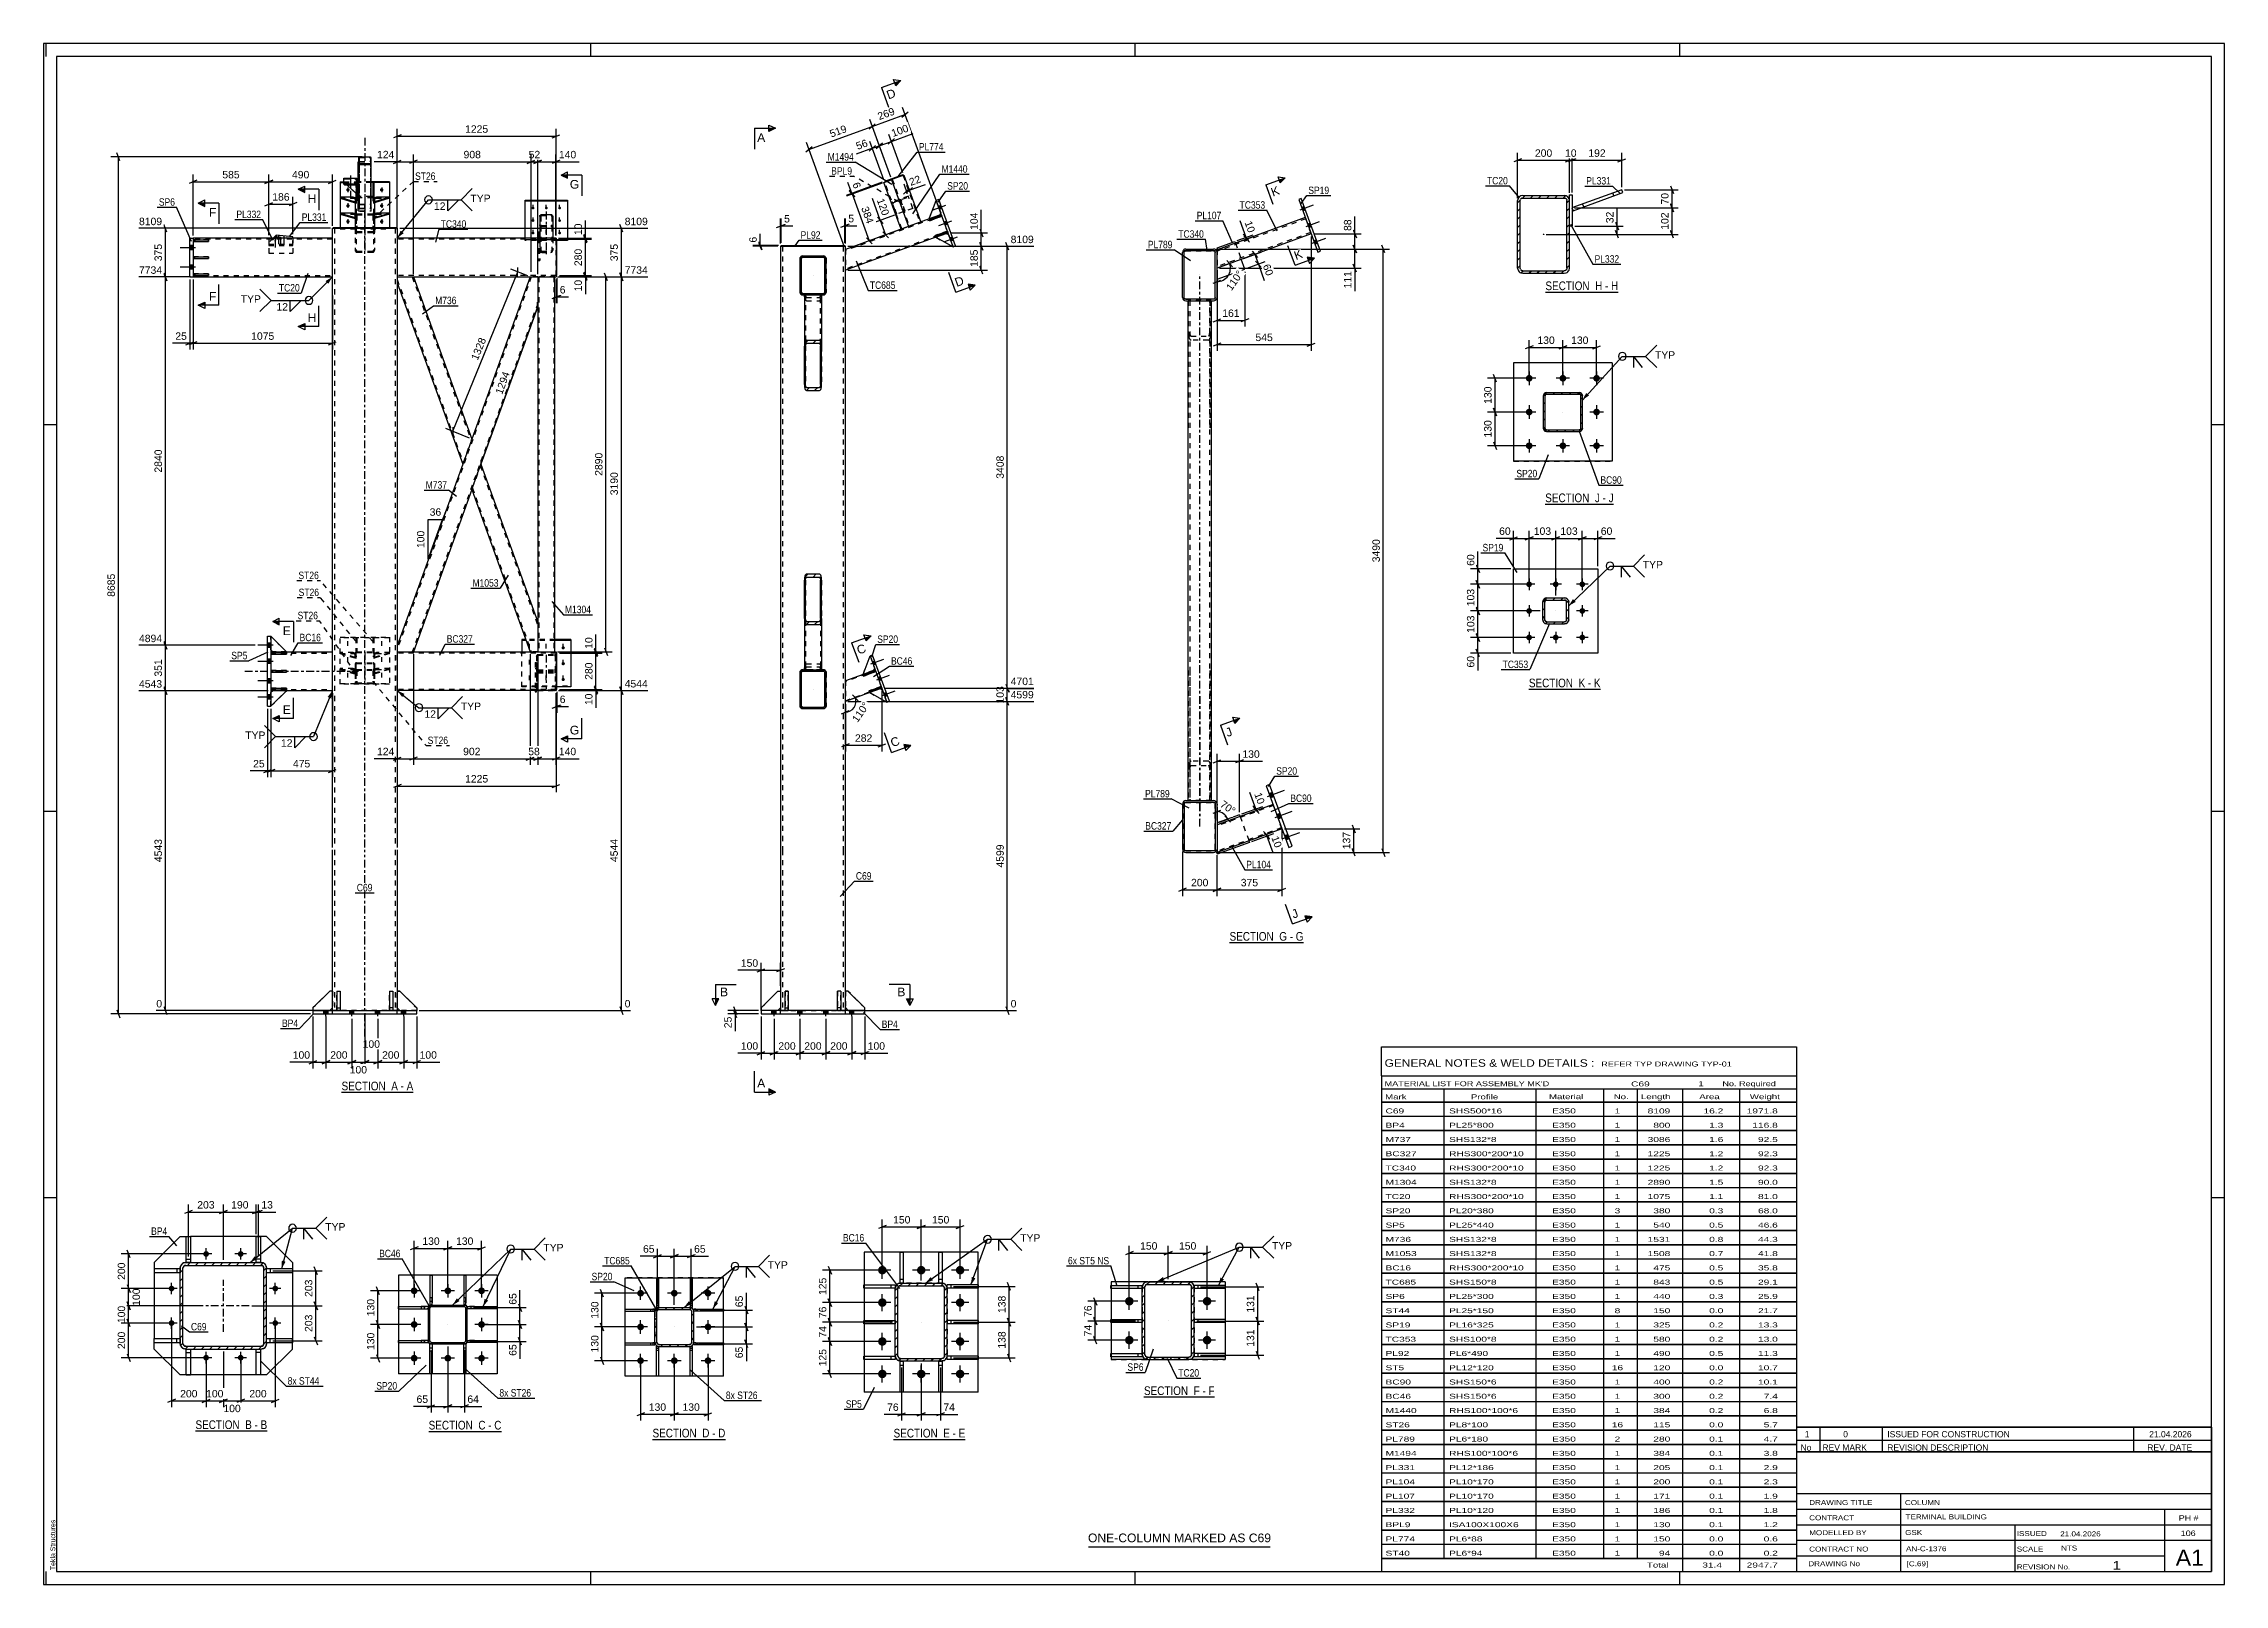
# Model space of a CAD drawing. Header units: millimetres. Extents: x -297 to 544, y -221 to 373.
import ezdxf

# ---------------------------------------------------------------- set-up
doc = ezdxf.new("R2010")
doc.units = ezdxf.units.MM
doc.linetypes.add('DXK_LINE_DOT2', pattern=[3.9198, 1.9599, -1.9599])
doc.linetypes.add('DXK_LINE_DOT3', pattern=[5.9187, 2.979, -0.9799, 0.9799, -0.9799])
doc.styles.add('Arial', font='ARIAL.TTF', dxfattribs={"height": 0.2})
doc.styles.add('Arial Narrow', font='ARIALN.TTF', dxfattribs={"height": 0.2})

# ---------------------------------------------------------------- blocks, each defined once
blk = doc.blocks.new('Unknown-284934218-18 - 3571')
at = {"color": 6, "linetype": 'Continuous'}
blk.add_line((160.68, 26.17), (189.19, 26.17), dxfattribs=at)
at = {"color": 0, "linetype": 'Continuous'}
blk.add_wipeout([(178.79, 26.92), (178.79, 30.42), (160.68, 30.42), (160.68, 26.92)], dxfattribs=at)
blk.add_wipeout([(182.83, 26.92), (182.83, 30.42), (179.84, 30.42), (179.84, 26.92)], dxfattribs=at)
at = {"color": 7, "linetype": 'Continuous', "style": 'Arial Narrow'}
blk.add_text('SECTION ', height=3.34, dxfattribs=at).set_placement((160.68, 26.92))
at = {"color": 0, "linetype": 'Continuous'}
blk.add_wipeout([(185.15, 26.92), (185.15, 30.42), (183.88, 30.42), (183.88, 26.92)], dxfattribs=at)
blk.add_wipeout([(189.19, 26.92), (189.19, 30.42), (186.2, 30.42), (186.2, 26.92)], dxfattribs=at)
at = {"color": 7, "linetype": 'Continuous', "style": 'Arial Narrow'}
for s, p in [('G', (179.84, 26.92)), ('-', (183.88, 26.92)), ('G', (186.2, 26.92))]:
    blk.add_text(s, height=3.34, dxfattribs=at).set_placement(p)
blk = doc.blocks.new('Unknown-284934218-1133')
at = {"color": 5, "linetype": 'Continuous'}
for p, q in [((544.32, 372.77), (-296.68, 372.77)), ((-296.68, 372.77), (-296.68, -221.23)), ((-295.68, 367.77), (-295.68, 372.77)), ((-85.68, 367.77), (-85.68, 372.77)), ((124.32, 367.77), (124.32, 372.77)), ((334.32, 367.77), (334.32, 372.77)), ((544.32, -221.23), (544.32, 372.77)), ((539.32, 367.77), (-291.68, 367.77)), ((-291.68, 367.77), (-291.68, -216.23)), ((539.32, -216.23), (539.32, 367.77)), ((-291.68, 225.77), (-296.68, 225.77)), ((544.32, 225.77), (539.32, 225.77)), ((-291.68, 76.77), (-296.68, 76.77)), ((544.32, 76.77), (539.32, 76.77)), ((-291.68, -72.23), (-296.68, -72.23)), ((544.32, -72.23), (539.32, -72.23)), ((-295.68, -221.23), (-295.68, -216.23)), ((-291.68, -216.23), (539.32, -216.23)), ((-85.68, -221.23), (-85.68, -216.23)), ((124.32, -221.23), (124.32, -216.23)), ((334.32, -221.23), (334.32, -216.23)), ((-296.68, -221.23), (544.32, -221.23))]:
    blk.add_line(p, q, dxfattribs=at)
at = {"color": 174, "linetype": 'Continuous', "style": 'Arial'}
blk.add_text('Tekla Structures', height=1.9102, rotation=90, dxfattribs=at).set_placement((-292.18, -215.73))
blk = doc.blocks.new('Unknown-284934218-12 - 1900')
at = {"color": 6, "linetype": 'Continuous'}
blk.add_line((-181.77, -31.51), (-154.12, -31.51), dxfattribs=at)
at = {"color": 0, "linetype": 'Continuous'}
blk.add_wipeout([(-163.66, -30.76), (-163.66, -27.26), (-181.77, -27.26), (-181.77, -30.76)], dxfattribs=at)
blk.add_wipeout([(-160.06, -30.76), (-160.06, -27.26), (-162.61, -27.26), (-162.61, -30.76)], dxfattribs=at)
at = {"color": 7, "linetype": 'Continuous', "style": 'Arial Narrow'}
blk.add_text('SECTION ', height=3.34, dxfattribs=at).set_placement((-181.77, -30.76))
at = {"color": 0, "linetype": 'Continuous'}
blk.add_wipeout([(-157.73, -30.76), (-157.73, -27.26), (-159.01, -27.26), (-159.01, -30.76)], dxfattribs=at)
blk.add_wipeout([(-154.12, -30.76), (-154.12, -27.26), (-156.68, -27.26), (-156.68, -30.76)], dxfattribs=at)
at = {"color": 7, "linetype": 'Continuous', "style": 'Arial Narrow'}
for s, p in [('A', (-162.61, -30.76)), ('-', (-159.01, -30.76)), ('A', (-156.68, -30.76))]:
    blk.add_text(s, height=3.34, dxfattribs=at).set_placement(p)
blk = doc.blocks.new('Unknown-284934218-13 - 2558')
at = {"color": 6, "linetype": 'Continuous'}
blk.add_line((-238.1, -162.09), (-210.45, -162.09), dxfattribs=at)
at = {"color": 0, "linetype": 'Continuous'}
blk.add_wipeout([(-219.99, -161.34), (-219.99, -157.84), (-238.1, -157.84), (-238.1, -161.34)], dxfattribs=at)
blk.add_wipeout([(-216.38, -161.34), (-216.38, -157.84), (-218.94, -157.84), (-218.94, -161.34)], dxfattribs=at)
at = {"color": 7, "linetype": 'Continuous', "style": 'Arial Narrow'}
blk.add_text('SECTION ', height=3.34, dxfattribs=at).set_placement((-238.1, -161.34))
at = {"color": 0, "linetype": 'Continuous'}
blk.add_wipeout([(-214.06, -161.34), (-214.06, -157.84), (-215.33, -157.84), (-215.33, -161.34)], dxfattribs=at)
blk.add_wipeout([(-210.45, -161.34), (-210.45, -157.84), (-213.01, -157.84), (-213.01, -161.34)], dxfattribs=at)
at = {"color": 7, "linetype": 'Continuous', "style": 'Arial Narrow'}
for s, p in [('B', (-218.94, -161.34)), ('B', (-213.01, -161.34)), ('-', (-215.33, -161.34))]:
    blk.add_text(s, height=3.34, dxfattribs=at).set_placement(p)
blk = doc.blocks.new('Unknown-284934218-14 - 9223')
at = {"color": 6, "linetype": 'Continuous'}
blk.add_line((-148.19, -162.27), (-120.12, -162.27), dxfattribs=at)
at = {"color": 0, "linetype": 'Continuous'}
blk.add_wipeout([(-130.08, -161.52), (-130.08, -158.02), (-148.19, -158.02), (-148.19, -161.52)], dxfattribs=at)
blk.add_wipeout([(-126.26, -161.52), (-126.26, -158.02), (-129.03, -158.02), (-129.03, -161.52)], dxfattribs=at)
at = {"color": 7, "linetype": 'Continuous', "style": 'Arial Narrow'}
blk.add_text('SECTION ', height=3.34, dxfattribs=at).set_placement((-148.19, -161.52))
at = {"color": 0, "linetype": 'Continuous'}
blk.add_wipeout([(-123.94, -161.52), (-123.94, -158.02), (-125.21, -158.02), (-125.21, -161.52)], dxfattribs=at)
blk.add_wipeout([(-120.12, -161.52), (-120.12, -158.02), (-122.89, -158.02), (-122.89, -161.52)], dxfattribs=at)
at = {"color": 7, "linetype": 'Continuous', "style": 'Arial Narrow'}
for s, p in [('C', (-129.03, -161.52)), ('C', (-122.89, -161.52)), ('-', (-125.21, -161.52))]:
    blk.add_text(s, height=3.34, dxfattribs=at).set_placement(p)
blk = doc.blocks.new('Unknown-284934218-15 - 9327')
at = {"color": 6, "linetype": 'Continuous'}
blk.add_line((-61.85, -165.32), (-33.78, -165.32), dxfattribs=at)
at = {"color": 0, "linetype": 'Continuous'}
blk.add_wipeout([(-43.74, -164.57), (-43.74, -161.07), (-61.85, -161.07), (-61.85, -164.57)], dxfattribs=at)
blk.add_wipeout([(-39.92, -164.57), (-39.92, -161.07), (-42.69, -161.07), (-42.69, -164.57)], dxfattribs=at)
at = {"color": 7, "linetype": 'Continuous', "style": 'Arial Narrow'}
blk.add_text('SECTION ', height=3.34, dxfattribs=at).set_placement((-61.85, -164.57))
at = {"color": 0, "linetype": 'Continuous'}
blk.add_wipeout([(-37.6, -164.57), (-37.6, -161.07), (-38.87, -161.07), (-38.87, -164.57)], dxfattribs=at)
blk.add_wipeout([(-33.78, -164.57), (-33.78, -161.07), (-36.55, -161.07), (-36.55, -164.57)], dxfattribs=at)
at = {"color": 7, "linetype": 'Continuous', "style": 'Arial Narrow'}
for s, p in [('D', (-42.69, -164.57)), ('-', (-38.87, -164.57)), ('D', (-36.55, -164.57))]:
    blk.add_text(s, height=3.34, dxfattribs=at).set_placement(p)
blk = doc.blocks.new('Unknown-284934218-16 - 3070')
at = {"color": 6, "linetype": 'Continuous'}
blk.add_line((31.11, -165.35), (58.76, -165.35), dxfattribs=at)
at = {"color": 0, "linetype": 'Continuous'}
blk.add_wipeout([(49.22, -164.6), (49.22, -161.1), (31.11, -161.1), (31.11, -164.6)], dxfattribs=at)
blk.add_wipeout([(52.82, -164.6), (52.82, -161.1), (50.27, -161.1), (50.27, -164.6)], dxfattribs=at)
at = {"color": 7, "linetype": 'Continuous', "style": 'Arial Narrow'}
blk.add_text('SECTION ', height=3.34, dxfattribs=at).set_placement((31.11, -164.6))
at = {"color": 0, "linetype": 'Continuous'}
blk.add_wipeout([(55.15, -164.6), (55.15, -161.1), (53.87, -161.1), (53.87, -164.6)], dxfattribs=at)
blk.add_wipeout([(58.76, -164.6), (58.76, -161.1), (56.2, -161.1), (56.2, -164.6)], dxfattribs=at)
at = {"color": 7, "linetype": 'Continuous', "style": 'Arial Narrow'}
for s, p in [('E', (50.27, -164.6)), ('-', (53.87, -164.6)), ('E', (56.2, -164.6))]:
    blk.add_text(s, height=3.34, dxfattribs=at).set_placement(p)
blk = doc.blocks.new('Unknown-284934218-17 - 3337')
at = {"color": 6, "linetype": 'Continuous'}
blk.add_line((127.67, -148.98), (154.88, -148.98), dxfattribs=at)
at = {"color": 0, "linetype": 'Continuous'}
blk.add_wipeout([(145.78, -148.23), (145.78, -144.73), (127.67, -144.73), (127.67, -148.23)], dxfattribs=at)
blk.add_wipeout([(149.17, -148.23), (149.17, -144.73), (146.83, -144.73), (146.83, -148.23)], dxfattribs=at)
at = {"color": 7, "linetype": 'Continuous', "style": 'Arial Narrow'}
blk.add_text('SECTION ', height=3.34, dxfattribs=at).set_placement((127.67, -148.23))
at = {"color": 0, "linetype": 'Continuous'}
blk.add_wipeout([(151.49, -148.23), (151.49, -144.73), (150.22, -144.73), (150.22, -148.23)], dxfattribs=at)
blk.add_wipeout([(154.88, -148.23), (154.88, -144.73), (152.54, -144.73), (152.54, -148.23)], dxfattribs=at)
at = {"color": 7, "linetype": 'Continuous', "style": 'Arial Narrow'}
for s, p in [('F', (146.83, -148.23)), ('-', (150.22, -148.23)), ('F', (152.54, -148.23))]:
    blk.add_text(s, height=3.34, dxfattribs=at).set_placement(p)
blk = doc.blocks.new('Unknown-284934218-20 - 4054')
at = {"color": 6, "linetype": 'Continuous'}
blk.add_line((282.41, 195.24), (308.78, 195.24), dxfattribs=at)
at = {"color": 0, "linetype": 'Continuous'}
blk.add_wipeout([(300.52, 195.99), (300.52, 199.49), (282.41, 199.49), (282.41, 195.99)], dxfattribs=at)
blk.add_wipeout([(303.49, 195.99), (303.49, 199.49), (301.57, 199.49), (301.57, 195.99)], dxfattribs=at)
at = {"color": 7, "linetype": 'Continuous', "style": 'Arial Narrow'}
blk.add_text('SECTION ', height=3.34, dxfattribs=at).set_placement((282.41, 195.99))
at = {"color": 0, "linetype": 'Continuous'}
blk.add_wipeout([(305.81, 195.99), (305.81, 199.49), (304.54, 199.49), (304.54, 195.99)], dxfattribs=at)
blk.add_wipeout([(308.78, 195.99), (308.78, 199.49), (306.86, 199.49), (306.86, 195.99)], dxfattribs=at)
at = {"color": 7, "linetype": 'Continuous', "style": 'Arial Narrow'}
for s, p in [('J', (301.57, 195.99)), ('-', (304.54, 195.99)), ('J', (306.86, 195.99))]:
    blk.add_text(s, height=3.34, dxfattribs=at).set_placement(p)
blk = doc.blocks.new('Unknown-284934218-22 - 9478')
at = {"color": 6, "linetype": 'Continuous'}
blk.add_line((282.49, 276.98), (310.56, 276.98), dxfattribs=at)
at = {"color": 0, "linetype": 'Continuous'}
blk.add_wipeout([(300.6, 277.73), (300.6, 281.23), (282.49, 281.23), (282.49, 277.73)], dxfattribs=at)
blk.add_wipeout([(304.42, 277.73), (304.42, 281.23), (301.65, 281.23), (301.65, 277.73)], dxfattribs=at)
at = {"color": 7, "linetype": 'Continuous', "style": 'Arial Narrow'}
blk.add_text('SECTION ', height=3.34, dxfattribs=at).set_placement((282.49, 277.73))
at = {"color": 0, "linetype": 'Continuous'}
blk.add_wipeout([(306.74, 277.73), (306.74, 281.23), (305.47, 281.23), (305.47, 277.73)], dxfattribs=at)
blk.add_wipeout([(310.56, 277.73), (310.56, 281.23), (307.79, 281.23), (307.79, 277.73)], dxfattribs=at)
at = {"color": 7, "linetype": 'Continuous', "style": 'Arial Narrow'}
for s, p in [('H', (301.65, 277.73)), ('-', (305.47, 277.73)), ('H', (307.79, 277.73))]:
    blk.add_text(s, height=3.34, dxfattribs=at).set_placement(p)
blk = doc.blocks.new('Unknown-284934218-23 - 10106')
at = {"color": 6, "linetype": 'Continuous'}
blk.add_line((276.1, 123.87), (303.75, 123.87), dxfattribs=at)
at = {"color": 0, "linetype": 'Continuous'}
blk.add_wipeout([(294.21, 124.62), (294.21, 128.12), (276.1, 128.12), (276.1, 124.62)], dxfattribs=at)
blk.add_wipeout([(297.82, 124.62), (297.82, 128.12), (295.26, 128.12), (295.26, 124.62)], dxfattribs=at)
at = {"color": 7, "linetype": 'Continuous', "style": 'Arial Narrow'}
blk.add_text('SECTION ', height=3.34, dxfattribs=at).set_placement((276.1, 124.62))
at = {"color": 0, "linetype": 'Continuous'}
blk.add_wipeout([(300.14, 124.62), (300.14, 128.12), (298.87, 128.12), (298.87, 124.62)], dxfattribs=at)
blk.add_wipeout([(303.75, 124.62), (303.75, 128.12), (301.19, 128.12), (301.19, 124.62)], dxfattribs=at)
at = {"color": 7, "linetype": 'Continuous', "style": 'Arial Narrow'}
for s, p in [('K', (295.26, 124.62)), ('K', (301.19, 124.62)), ('-', (298.87, 124.62))]:
    blk.add_text(s, height=3.34, dxfattribs=at).set_placement(p)
blk = doc.blocks.new('Part-284934218-3581 - 3571')
at = {"color": 7, "linetype": 'DXK_LINE_DOT2'}
for p, q in [((153.56, 273.59), (144.76, 273.59)), ((144.76, 273.59), (144.76, 223.42)), ((145.29, 273.59), (145.29, 223.42)), ((153.03, 273.59), (153.03, 223.42)), ((153.56, 273.59), (153.56, 223.42)), ((144.76, 261.55), (144.84, 260.35)), ((145.33, 260.95), (145.29, 261.55)), ((153.03, 261.55), (152.99, 260.95)), ((153.48, 260.35), (153.56, 261.55)), ((145.42, 258.65), (145.83, 258.41)), ((145.83, 259.98), (145.62, 260.1)), ((145.83, 259.98), (152.49, 259.98)), ((152.49, 258.41), (145.83, 258.41)), ((152.7, 260.1), (152.49, 259.98)), ((152.49, 258.41), (152.9, 258.65))]:
    blk.add_line(p, q, dxfattribs=at)
for centre, radius, start, end in [((147.17, 261.1), 1.84, 184.5911, 212.87544), ((151.15, 261.1), 1.84, 327.12456, 355.4089), ((148.51, 260.64), 3.68, 184.5911, 212.87544), ((149.81, 260.64), 3.68, 327.12456, 355.4089)]:
    blk.add_arc(centre, radius, start, end, dxfattribs=at)
blk = doc.blocks.new('Part-284934218-3577 - 3571')
at = {"color": 2, "linetype": 'Continuous'}
for p, q in [((142.6, 292.76), (142.49, 292.25)), ((142.49, 274.92), (142.49, 292.25)), ((143.83, 293.59), (143.32, 293.48)), ((143.83, 293.59), (154.49, 293.59)), ((155, 293.48), (154.49, 293.59)), ((155.83, 292.25), (155.73, 292.76)), ((155.83, 274.92), (155.83, 292.25)), ((142.49, 274.92), (142.6, 274.41)), ((143.32, 273.69), (143.83, 273.59)), ((143.83, 273.59), (154.49, 273.59)), ((154.49, 273.59), (155, 273.69)), ((155.73, 274.41), (155.83, 274.92))]:
    blk.add_line(p, q, dxfattribs=at)
at = {"color": 7, "linetype": 'DXK_LINE_DOT2'}
for p, q in [((143.16, 292.25), (143.21, 292.51)), ((143.16, 274.92), (143.16, 292.25)), ((143.57, 292.87), (143.83, 292.92)), ((143.83, 292.92), (154.49, 292.92)), ((154.49, 292.92), (154.75, 292.87)), ((155.11, 292.51), (155.16, 292.25)), ((155.16, 274.92), (155.16, 292.25)), ((143.21, 274.66), (143.16, 274.92)), ((143.83, 274.25), (143.57, 274.3)), ((143.83, 274.25), (154.49, 274.25)), ((154.75, 274.3), (154.49, 274.25)), ((155.16, 274.92), (155.11, 274.66))]:
    blk.add_line(p, q, dxfattribs=at)
at = {"color": 7, "linetype": 'DXK_LINE_DOT3'}
blk.add_line((149.16, 283.59), (149.16, 283.59), dxfattribs=at)
at = {"color": 2, "linetype": 'Continuous'}
for centre, start, end in [((143.83, 292.25), 112.5, 157.5), ((154.49, 292.25), 22.5, 67.5), ((143.83, 274.92), 202.5, 247.5), ((154.49, 274.92), 292.5, 337.5)]:
    blk.add_arc(centre, 1.33, start, end, dxfattribs=at)
at = {"color": 7, "linetype": 'DXK_LINE_DOT2'}
for centre, start, end in [((143.83, 292.25), 112.5, 157.5), ((154.49, 292.25), 22.5, 67.5), ((143.83, 274.92), 202.5, 247.5), ((154.49, 274.92), 292.5, 337.5)]:
    blk.add_arc(centre, 0.667, start, end, dxfattribs=at)
blk = doc.blocks.new('Part-284934218-3591 - 3571')
at = {"color": 2, "linetype": 'Continuous'}
for p, q in [((177.47, 79.47), (155.83, 71.59)), ((155.83, 70.74), (155.83, 60.95)), ((180.89, 70.07), (155.83, 60.95))]:
    blk.add_line(p, q, dxfattribs=at)
at = {"color": 7, "linetype": 'DXK_LINE_DOT2'}
for p, q in [((177.6, 79.09), (155.83, 71.17)), ((180.89, 70.07), (177.47, 79.47)), ((155.83, 71.59), (155.83, 70.74)), ((155.83, 71.59), (155.83, 71.53)), ((155.83, 71.53), (155.83, 71.34)), ((180.75, 70.45), (155.83, 61.38))]:
    blk.add_line(p, q, dxfattribs=at)
blk = doc.blocks.new('Part-284934218-3647 - 3571')
at = {"color": 2, "linetype": 'Continuous'}
for p, q in [((155.83, 294.01), (162.69, 296.5)), ((162.69, 296.5), (162.92, 295.88)), ((155.83, 294.01), (155.83, 293.3)), ((166.56, 285.85), (165.2, 289.61)), ((155.83, 281.95), (166.56, 285.85))]:
    blk.add_line(p, q, dxfattribs=at)
at = {"color": 7, "linetype": 'DXK_LINE_DOT2'}
for p, q in [((162.92, 295.88), (165.2, 289.61)), ((155.83, 293.3), (155.83, 281.95))]:
    blk.add_line(p, q, dxfattribs=at)
blk = doc.blocks.new('Part-284934218-3578 - 3571')
at = {"color": 2, "linetype": 'Continuous'}
for p, q in [((142.6, 80.1), (142.49, 79.59)), ((142.49, 79.59), (142.49, 62.25)), ((143.83, 80.92), (143.32, 80.82)), ((143.83, 80.92), (154.49, 80.92)), ((143.83, 80.92), (143.83, 80.92)), ((154.49, 80.92), (154.49, 80.92)), ((155, 80.82), (154.49, 80.92)), ((155.83, 79.59), (155.73, 80.1)), ((155.83, 79.59), (155.83, 62.25)), ((142.49, 62.25), (142.6, 61.74)), ((143.32, 61.02), (143.83, 60.92)), ((143.83, 60.92), (154.49, 60.92)), ((143.83, 60.92), (143.83, 60.92)), ((154.49, 60.92), (155, 61.02)), ((154.49, 60.92), (154.49, 60.92)), ((155.73, 61.74), (155.83, 62.25))]:
    blk.add_line(p, q, dxfattribs=at)
at = {"color": 7, "linetype": 'DXK_LINE_DOT2'}
for p, q in [((143.16, 79.59), (143.21, 79.84)), ((143.16, 79.59), (143.16, 79.59)), ((143.16, 62.25), (143.16, 79.59)), ((143.57, 80.2), (143.83, 80.25)), ((143.83, 80.25), (143.83, 80.25)), ((143.83, 80.25), (154.49, 80.25)), ((154.49, 80.25), (154.49, 80.25)), ((154.49, 80.25), (154.75, 80.2)), ((155.11, 79.84), (155.16, 79.59)), ((155.16, 79.59), (155.16, 79.59)), ((155.16, 62.25), (155.16, 79.59)), ((143.16, 62.25), (143.16, 62.25)), ((143.21, 62), (143.16, 62.25)), ((143.83, 61.59), (143.57, 61.64)), ((143.83, 61.59), (143.83, 61.59)), ((143.83, 61.59), (154.49, 61.59)), ((154.75, 61.64), (154.49, 61.59)), ((154.49, 61.59), (154.49, 61.59)), ((155.16, 62.25), (155.11, 62)), ((155.16, 62.25), (155.16, 62.25))]:
    blk.add_line(p, q, dxfattribs=at)
at = {"color": 7, "linetype": 'DXK_LINE_DOT3'}
blk.add_line((149.16, 70.92), (149.16, 70.92), dxfattribs=at)
at = {"color": 2, "linetype": 'Continuous'}
for centre, start, end in [((143.83, 79.59), 112.5, 157.5), ((154.49, 79.59), 22.5, 67.5), ((143.83, 62.25), 202.5, 247.5), ((154.49, 62.25), 292.5, 337.5)]:
    blk.add_arc(centre, 1.33, start, end, dxfattribs=at)
at = {"color": 7, "linetype": 'DXK_LINE_DOT2'}
for centre, start, end in [((143.83, 79.59), 112.5, 157.5), ((154.49, 79.59), 22.5, 67.5), ((143.83, 62.25), 202.5, 247.5), ((154.49, 62.25), 292.5, 337.5)]:
    blk.add_arc(centre, 0.667, start, end, dxfattribs=at)
blk = doc.blocks.new('Bolt-284934218-3725 - 3571')
at = {"linetype": 'Continuous'}
for points in [[(175.92, 83.73), (176.51, 82.1), (177.76, 82.56), (177.17, 84.19)], [(175.92, 83.73), (176.51, 82.1), (177.76, 82.56), (177.17, 84.19)], [(175.92, 83.73), (176.51, 82.1), (177.76, 82.56), (177.17, 84.19)], [(178.88, 75.59), (179.47, 73.96), (180.73, 74.41), (180.13, 76.04)], [(178.88, 75.59), (179.47, 73.96), (180.73, 74.41), (180.13, 76.04)], [(181.84, 67.44), (182.44, 65.81), (183.69, 66.27), (183.1, 67.9)], [(181.84, 67.44), (182.44, 65.81), (183.69, 66.27), (183.1, 67.9)], [(181.84, 67.44), (182.44, 65.81), (183.69, 66.27), (183.1, 67.9)]]:
    blk.add_hatch(color=1, dxfattribs=at).paths.add_polyline_path(points)
at = {"color": 1, "linetype": 'Continuous'}
for p, q in [((175.27, 82.57), (181.85, 84.97)), ((175.27, 82.57), (181.85, 84.97)), ((175.27, 82.57), (181.85, 84.97)), ((175.92, 83.73), (177.17, 84.19)), ((175.92, 83.73), (177.17, 84.19)), ((175.92, 83.73), (177.17, 84.19)), ((176.51, 82.1), (177.76, 82.56)), ((176.51, 82.1), (177.76, 82.56)), ((176.51, 82.1), (177.76, 82.56)), ((178.24, 74.43), (184.81, 76.82)), ((178.24, 74.43), (184.81, 76.82)), ((178.88, 75.59), (180.13, 76.04)), ((178.88, 75.59), (180.13, 76.04)), ((179.47, 73.96), (180.73, 74.41)), ((179.47, 73.96), (180.73, 74.41)), ((181.2, 66.28), (187.78, 68.68)), ((181.2, 66.28), (187.78, 68.68)), ((181.2, 66.28), (187.78, 68.68)), ((181.84, 67.44), (183.1, 67.9)), ((181.84, 67.44), (183.1, 67.9)), ((181.84, 67.44), (183.1, 67.9)), ((182.44, 65.81), (183.69, 66.27)), ((182.44, 65.81), (183.69, 66.27)), ((182.44, 65.81), (183.69, 66.27))]:
    blk.add_line(p, q, dxfattribs=at)
blk = doc.blocks.new('Part-284934218-3580 - 3571')
at = {"color": 7, "linetype": 'DXK_LINE_DOT3'}
blk.add_line((149.16, 70.92), (149.16, 283.59), dxfattribs=at)
at = {"color": 2, "linetype": 'Continuous'}
for p, q in [((144.76, 80.92), (144.76, 273.59)), ((153.56, 273.59), (153.56, 80.92))]:
    blk.add_line(p, q, dxfattribs=at)
at = {"color": 7, "linetype": 'DXK_LINE_DOT2'}
for p, q in [((144.76, 273.59), (153.56, 273.59)), ((145.29, 273.59), (145.29, 80.92)), ((153.03, 80.92), (153.03, 273.59)), ((153.56, 80.92), (144.76, 80.92))]:
    blk.add_line(p, q, dxfattribs=at)
blk = doc.blocks.new('Part-284934218-3606 - 3571')
at = {"color": 2, "linetype": 'Continuous'}
for p, q in [((189.88, 305.69), (155.83, 293.3)), ((192.16, 299.43), (155.83, 286.2)), ((155.83, 293.3), (155.83, 292.25))]:
    blk.add_line(p, q, dxfattribs=at)
at = {"color": 7, "linetype": 'DXK_LINE_DOT2'}
for p, q in [((190.06, 305.19), (155.83, 292.73)), ((192.16, 299.43), (189.88, 305.69)), ((191.98, 299.93), (155.83, 286.77)), ((155.83, 293.3), (155.83, 292.97)), ((155.83, 286.2), (155.83, 292.25))]:
    blk.add_line(p, q, dxfattribs=at)
blk = doc.blocks.new('Part-284934218-3621 - 3571')
at = {"color": 2, "linetype": 'Continuous'}
for p, q in [((188.32, 313.1), (187.32, 312.74)), ((187.32, 312.74), (194.73, 292.38)), ((195.73, 292.74), (188.32, 313.1)), ((194.73, 292.38), (195.73, 292.74))]:
    blk.add_line(p, q, dxfattribs=at)
blk = doc.blocks.new('Part-284934218-3690 - 3571')
at = {"color": 2, "linetype": 'Continuous'}
for p, q in [((143.16, 274.25), (143.16, 292.92)), ((155.16, 292.92), (143.16, 292.92)), ((155.16, 274.25), (155.16, 292.92)), ((155.16, 274.25), (143.16, 274.25))]:
    blk.add_line(p, q, dxfattribs=at)
blk = doc.blocks.new('Part-284934218-3626 - 3571')
at = {"color": 2, "linetype": 'Continuous'}
for p, q in [((176.1, 87.13), (174.84, 86.67)), ((174.84, 86.67), (183.51, 62.87)), ((184.76, 63.32), (176.1, 87.13)), ((183.51, 62.87), (184.76, 63.32))]:
    blk.add_line(p, q, dxfattribs=at)
blk = doc.blocks.new('Part-284934218-3632 - 3571')
at = {"color": 7, "linetype": 'DXK_LINE_DOT2'}
for p, q in [((144.76, 131.08), (144.76, 80.92)), ((145.29, 131.08), (145.29, 80.92)), ((153.03, 131.08), (153.03, 80.92)), ((153.56, 131.08), (153.56, 80.92)), ((144.84, 94.16), (144.76, 92.95)), ((145.29, 92.95), (145.33, 93.56)), ((145.83, 96.1), (145.42, 95.86)), ((145.62, 94.41), (145.83, 94.53)), ((152.49, 96.1), (145.83, 96.1)), ((145.83, 94.53), (152.49, 94.53)), ((152.9, 95.86), (152.49, 96.1)), ((152.49, 94.53), (152.7, 94.41)), ((152.99, 93.56), (153.03, 92.95)), ((153.56, 92.95), (153.48, 94.16)), ((144.76, 80.92), (153.56, 80.92)), ((144.76, 80.92), (145.29, 80.92)), ((153.56, 80.92), (153.03, 80.92)), ((153.56, 80.92), (153.56, 80.92))]:
    blk.add_line(p, q, dxfattribs=at)
at = {"color": 7, "linetype": 'DXK_LINE_DOT3'}
blk.add_line((149.16, 121.25), (149.16, 73.72), dxfattribs=at)
at = {"color": 7, "linetype": 'DXK_LINE_DOT2'}
for centre, radius, start, end in [((148.51, 93.86), 3.68, 147.12457, 175.40891), ((147.17, 93.41), 1.84, 147.12457, 175.40891), ((151.15, 93.41), 1.84, 4.59109, 32.87543), ((149.81, 93.86), 3.68, 4.59109, 32.87543)]:
    blk.add_arc(centre, radius, start, end, dxfattribs=at)
blk = doc.blocks.new('Part-284934218-3662 - 3571')
at = {"color": 2, "linetype": 'Continuous'}
for p, q in [((164.5, 75.46), (155.83, 72.3)), ((164.5, 75.46), (164.73, 74.83)), ((168.38, 64.81), (155.83, 60.24)), ((155.83, 60.95), (155.83, 60.24)), ((168.15, 65.44), (168.38, 64.81))]:
    blk.add_line(p, q, dxfattribs=at)
at = {"color": 7, "linetype": 'DXK_LINE_DOT2'}
for p, q in [((155.83, 72.3), (155.83, 60.95)), ((164.73, 74.83), (168.15, 65.44))]:
    blk.add_line(p, q, dxfattribs=at)
blk = doc.blocks.new('Part-284934218-3705 - 3571')
at = {"color": 2, "linetype": 'Continuous'}
for p, q in [((143.16, 80.25), (143.16, 61.59)), ((155.16, 80.25), (143.16, 80.25)), ((155.16, 80.25), (155.16, 61.59)), ((155.16, 61.59), (143.16, 61.59))]:
    blk.add_line(p, q, dxfattribs=at)
blk = doc.blocks.new('Bolt-284934218-3724 - 3571')
at = {"linetype": 'Continuous'}
for points in [[(188.43, 309.67), (188.94, 308.29), (189.94, 308.66), (189.44, 310.04)], [(188.43, 309.67), (188.94, 308.29), (189.94, 308.66), (189.44, 310.04)], [(188.43, 309.67), (188.94, 308.29), (189.94, 308.66), (189.44, 310.04)], [(190.77, 303.25), (191.27, 301.87), (192.28, 302.24), (191.77, 303.61)], [(190.77, 303.25), (191.27, 301.87), (192.28, 302.24), (191.77, 303.61)], [(193.11, 296.83), (193.61, 295.45), (194.61, 295.81), (194.11, 297.19)], [(193.11, 296.83), (193.61, 295.45), (194.61, 295.81), (194.11, 297.19)], [(193.11, 296.83), (193.61, 295.45), (194.61, 295.81), (194.11, 297.19)]]:
    blk.add_hatch(color=1, dxfattribs=at).paths.add_polyline_path(points)
at = {"color": 1, "linetype": 'Continuous'}
for p, q in [((187.87, 308.68), (193.07, 310.58)), ((187.87, 308.68), (193.07, 310.58)), ((187.87, 308.68), (193.07, 310.58)), ((188.43, 309.67), (189.44, 310.04)), ((188.43, 309.67), (189.44, 310.04)), ((188.43, 309.67), (189.44, 310.04)), ((188.94, 308.29), (189.94, 308.66)), ((188.94, 308.29), (189.94, 308.66)), ((188.94, 308.29), (189.94, 308.66)), ((190.21, 302.26), (195.41, 304.16)), ((190.21, 302.26), (195.41, 304.16)), ((190.77, 303.25), (191.77, 303.61)), ((190.77, 303.25), (191.77, 303.61)), ((191.27, 301.87), (192.28, 302.24)), ((191.27, 301.87), (192.28, 302.24)), ((192.54, 295.84), (197.74, 297.74)), ((192.54, 295.84), (197.74, 297.74)), ((192.54, 295.84), (197.74, 297.74)), ((193.11, 296.83), (194.11, 297.19)), ((193.11, 296.83), (194.11, 297.19)), ((193.11, 296.83), (194.11, 297.19)), ((193.61, 295.45), (194.61, 295.81)), ((193.61, 295.45), (194.61, 295.81)), ((193.61, 295.45), (194.61, 295.81))]:
    blk.add_line(p, q, dxfattribs=at)
blk = doc.blocks.new('Part-284934218-1228 - 1225')
at = {"linetype": 'Continuous'}
h = blk.add_hatch(dxfattribs=at)
h.set_pattern_fill('', scale=0.7, style=0, pattern_type=0)
h.set_pattern_definition([(45, (-4.962, 276.9), (-1.57154, 1.57154), [])])
h.paths.add_polyline_path([(-4.96, 289.9), (-4.96, 276.9), (-4.89, 276.52), (-4.67, 276.19), (-4.34, 275.98), (-3.96, 275.9), (4.04, 275.9), (4.42, 275.98), (4.75, 276.19), (4.96, 276.52), (5.04, 276.9), (5.04, 289.9), (4.96, 290.28), (4.75, 290.61), (4.42, 290.82), (4.04, 290.9), (-3.96, 290.9), (-4.34, 290.82), (-4.67, 290.61), (-4.89, 290.28)])
h.paths.add_polyline_path([(-4.32, 290.25), (-4.15, 290.36), (-3.96, 290.4), (4.04, 290.4), (4.23, 290.36), (4.39, 290.25), (4.5, 290.09), (4.54, 289.9), (4.54, 276.9), (4.5, 276.71), (4.39, 276.55), (4.23, 276.44), (4.04, 276.4), (-3.96, 276.4), (-4.15, 276.44), (-4.32, 276.55), (-4.42, 276.71), (-4.46, 276.9), (-4.46, 289.9), (-4.42, 290.09)])
at = {"color": 7, "linetype": 'DXK_LINE_DOT2'}
for p, q in [((-4.96, 289.9), (-4.89, 290.28)), ((-4.96, 276.9), (-4.96, 289.9)), ((-4.42, 290.09), (-4.46, 289.9)), ((-4.46, 276.9), (-4.46, 289.9)), ((-4.34, 290.82), (-3.96, 290.9)), ((-3.96, 290.4), (-4.15, 290.36)), ((-3.96, 290.9), (4.04, 290.9)), ((-3.96, 290.4), (4.04, 290.4)), ((4.04, 290.9), (4.42, 290.82)), ((4.23, 290.36), (4.04, 290.4)), ((4.54, 289.9), (4.5, 290.09)), ((4.54, 276.9), (4.54, 289.9)), ((4.96, 290.28), (5.04, 289.9)), ((5.04, 276.9), (5.04, 289.9)), ((-4.89, 276.52), (-4.96, 276.9)), ((-4.46, 276.9), (-4.42, 276.71)), ((-3.96, 275.9), (-4.34, 275.98)), ((-4.15, 276.44), (-3.96, 276.4)), ((-3.96, 276.4), (4.04, 276.4)), ((4.04, 275.9), (-3.96, 275.9)), ((4.04, 276.4), (4.23, 276.44)), ((4.42, 275.98), (4.04, 275.9)), ((4.5, 276.71), (4.54, 276.9)), ((5.04, 276.9), (4.96, 276.52))]:
    blk.add_line(p, q, dxfattribs=at)
at = {"color": 2, "linetype": 'Continuous'}
for p, q in [((-4.89, 290.28), (-4.96, 289.9)), ((-4.96, 276.9), (-4.96, 289.9)), ((-4.46, 289.9), (-4.42, 290.09)), ((-4.46, 276.9), (-4.46, 289.9)), ((-3.96, 290.9), (-4.34, 290.82)), ((-4.15, 290.36), (-3.96, 290.4)), ((-3.96, 290.9), (4.04, 290.9)), ((-3.96, 290.4), (4.04, 290.4)), ((4.42, 290.82), (4.04, 290.9)), ((4.04, 290.4), (4.23, 290.36)), ((4.5, 290.09), (4.54, 289.9)), ((4.54, 276.9), (4.54, 289.9)), ((5.04, 289.9), (4.96, 290.28)), ((5.04, 276.9), (5.04, 289.9)), ((-4.96, 276.9), (-4.89, 276.52)), ((-4.42, 276.71), (-4.46, 276.9)), ((-4.34, 275.98), (-3.96, 275.9)), ((-3.96, 276.4), (-4.15, 276.44)), ((-3.96, 276.4), (4.04, 276.4)), ((-3.96, 275.9), (4.04, 275.9)), ((4.23, 276.44), (4.04, 276.4)), ((4.04, 275.9), (4.42, 275.98)), ((4.54, 276.9), (4.5, 276.71)), ((4.96, 276.52), (5.04, 276.9))]:
    blk.add_line(p, q, dxfattribs=at)
at = {"color": 7, "linetype": 'DXK_LINE_DOT3'}
blk.add_line((0.04, 283.4), (0.04, 283.4), dxfattribs=at)
at = {"color": 7, "linetype": 'DXK_LINE_DOT2'}
for centre, radius, start, end in [((-3.96, 289.9), 1, 112.5, 157.5), ((-3.96, 289.9), 0.5, 112.5, 157.5), ((4.04, 289.9), 0.5, 22.5, 67.5), ((4.04, 289.9), 1, 22.5, 67.5), ((-3.96, 276.9), 1, 202.5, 247.5), ((-3.96, 276.9), 0.5, 202.5, 247.5), ((4.04, 276.9), 0.5, 292.5, 337.5), ((4.04, 276.9), 1, 292.5, 337.5)]:
    blk.add_arc(centre, radius, start, end, dxfattribs=at)
at = {"color": 2, "linetype": 'Continuous'}
for centre, radius, start, end in [((-3.96, 289.9), 1, 112.5, 157.5), ((-3.96, 289.9), 0.5, 112.5, 157.5), ((4.04, 289.9), 0.5, 22.5, 67.5), ((4.04, 289.9), 1, 22.5, 67.5), ((-3.96, 276.9), 1, 202.5, 247.5), ((-3.96, 276.9), 0.5, 202.5, 247.5), ((4.04, 276.9), 0.5, 292.5, 337.5), ((4.04, 276.9), 1, 292.5, 337.5)]:
    blk.add_arc(centre, radius, start, end, dxfattribs=at)
blk = doc.blocks.new('Part-284934218-1229 - 1225')
at = {"linetype": 'Continuous'}
h = blk.add_hatch(dxfattribs=at)
h.set_pattern_fill('', scale=0.7, style=0, pattern_type=0)
h.set_pattern_definition([(45, (-4.962, 117.4), (-1.57154, 1.57154), [])])
h.paths.add_polyline_path([(-4.96, 130.4), (-4.96, 117.4), (-4.89, 117.02), (-4.67, 116.69), (-4.34, 116.48), (-3.96, 116.4), (4.04, 116.4), (4.42, 116.48), (4.75, 116.69), (4.96, 117.02), (5.04, 117.4), (5.04, 130.4), (4.96, 130.78), (4.75, 131.11), (4.42, 131.32), (4.04, 131.4), (-3.96, 131.4), (-4.34, 131.32), (-4.67, 131.11), (-4.89, 130.78)])
h.paths.add_polyline_path([(-4.32, 130.75), (-4.15, 130.86), (-3.96, 130.9), (4.04, 130.9), (4.23, 130.86), (4.39, 130.75), (4.5, 130.59), (4.54, 130.4), (4.54, 117.4), (4.5, 117.21), (4.39, 117.05), (4.23, 116.94), (4.04, 116.9), (-3.96, 116.9), (-4.15, 116.94), (-4.32, 117.05), (-4.42, 117.21), (-4.46, 117.4), (-4.46, 130.4), (-4.42, 130.59)])
at = {"color": 7, "linetype": 'DXK_LINE_DOT2'}
for p, q in [((-4.96, 130.4), (-4.89, 130.78)), ((-4.96, 130.4), (-4.96, 117.4)), ((-4.96, 130.4), (-4.96, 130.4)), ((-4.42, 130.59), (-4.46, 130.4)), ((-4.46, 117.4), (-4.46, 130.4)), ((-4.34, 131.32), (-3.96, 131.4)), ((-3.96, 130.9), (-4.15, 130.86)), ((4.04, 131.4), (-3.96, 131.4)), ((-3.96, 130.9), (4.04, 130.9)), ((4.04, 131.4), (4.42, 131.32)), ((4.23, 130.86), (4.04, 130.9)), ((4.54, 130.4), (4.5, 130.59)), ((4.54, 117.4), (4.54, 130.4)), ((4.96, 130.78), (5.04, 130.4)), ((5.04, 130.4), (5.04, 117.4)), ((5.04, 130.4), (5.04, 130.4)), ((-4.89, 117.02), (-4.96, 117.4)), ((-4.46, 117.4), (-4.42, 117.21)), ((-3.96, 116.4), (-4.34, 116.48)), ((-4.15, 116.94), (-3.96, 116.9)), ((-3.96, 116.9), (4.04, 116.9)), ((-3.96, 116.4), (4.04, 116.4)), ((4.04, 116.9), (4.23, 116.94)), ((4.42, 116.48), (4.04, 116.4)), ((4.5, 117.21), (4.54, 117.4)), ((5.04, 117.4), (4.96, 117.02))]:
    blk.add_line(p, q, dxfattribs=at)
at = {"color": 2, "linetype": 'Continuous'}
for p, q in [((-4.89, 130.78), (-4.96, 130.4)), ((-4.96, 130.4), (-4.96, 130.4)), ((-4.96, 117.4), (-4.96, 130.4)), ((-4.46, 130.4), (-4.42, 130.59)), ((-4.46, 130.4), (-4.46, 130.4)), ((-4.46, 117.4), (-4.46, 130.4)), ((-3.96, 131.4), (-4.34, 131.32)), ((-4.15, 130.86), (-3.96, 130.9)), ((-3.96, 131.4), (-3.96, 131.4)), ((-3.96, 131.4), (4.04, 131.4)), ((-3.96, 130.9), (-3.96, 130.9)), ((-3.96, 130.9), (4.04, 130.9)), ((4.04, 131.4), (4.04, 131.4)), ((4.42, 131.32), (4.04, 131.4)), ((4.04, 130.9), (4.04, 130.9)), ((4.04, 130.9), (4.23, 130.86)), ((4.5, 130.59), (4.54, 130.4)), ((4.54, 130.4), (4.54, 130.4)), ((4.54, 117.4), (4.54, 130.4)), ((5.04, 130.4), (4.96, 130.78)), ((5.04, 130.4), (5.04, 130.4)), ((5.04, 117.4), (5.04, 130.4)), ((-4.96, 117.4), (-4.96, 117.4)), ((-4.96, 117.4), (-4.89, 117.02)), ((-4.46, 117.4), (-4.46, 117.4)), ((-4.42, 117.21), (-4.46, 117.4)), ((-4.34, 116.48), (-3.96, 116.4)), ((-3.96, 116.9), (-4.15, 116.94)), ((-3.96, 116.9), (-3.96, 116.9)), ((-3.96, 116.9), (4.04, 116.9)), ((-3.96, 116.4), (-3.96, 116.4)), ((-3.96, 116.4), (4.04, 116.4)), ((4.23, 116.94), (4.04, 116.9)), ((4.04, 116.9), (4.04, 116.9)), ((4.04, 116.4), (4.42, 116.48)), ((4.04, 116.4), (4.04, 116.4)), ((4.54, 117.4), (4.5, 117.21)), ((4.54, 117.4), (4.54, 117.4)), ((4.96, 117.02), (5.04, 117.4)), ((5.04, 117.4), (5.04, 117.4))]:
    blk.add_line(p, q, dxfattribs=at)
at = {"color": 7, "linetype": 'DXK_LINE_DOT3'}
blk.add_line((0.04, 123.9), (0.04, 123.9), dxfattribs=at)
at = {"color": 7, "linetype": 'DXK_LINE_DOT2'}
for centre, radius, start, end in [((-3.96, 130.4), 1, 112.5, 157.5), ((-3.96, 130.4), 0.5, 112.5, 157.5), ((4.04, 130.4), 0.5, 22.5, 67.5), ((4.04, 130.4), 1, 22.5, 67.5), ((-3.96, 117.4), 1, 202.5, 247.5), ((-3.96, 117.4), 0.5, 202.5, 247.5), ((4.04, 117.4), 0.5, 292.5, 337.5), ((4.04, 117.4), 1, 292.5, 337.5)]:
    blk.add_arc(centre, radius, start, end, dxfattribs=at)
at = {"color": 2, "linetype": 'Continuous'}
for centre, radius, start, end in [((-3.96, 130.4), 1, 112.5, 157.5), ((-3.96, 130.4), 0.5, 112.5, 157.5), ((4.04, 130.4), 0.5, 22.5, 67.5), ((4.04, 130.4), 1, 22.5, 67.5), ((-3.96, 117.4), 1, 202.5, 247.5), ((-3.96, 117.4), 0.5, 202.5, 247.5), ((4.04, 117.4), 0.5, 292.5, 337.5), ((4.04, 117.4), 1, 292.5, 337.5)]:
    blk.add_arc(centre, radius, start, end, dxfattribs=at)
blk = doc.blocks.new('Part-284934218-1429 - 1225')
at = {"color": 2, "linetype": 'Continuous'}
for p, q in [((44.82, 305.16), (47.56, 312.28)), ((48.82, 306.62), (44.82, 305.16)), ((49.27, 307.58), (48.82, 306.62))]:
    blk.add_line(p, q, dxfattribs=at)
at = {"color": 7, "linetype": 'DXK_LINE_DOT2'}
blk.add_line((49.27, 307.58), (47.56, 312.28), dxfattribs=at)
blk = doc.blocks.new('Part-284934218-1230 - 1225')
at = {"linetype": 'Continuous'}
h = blk.add_hatch(dxfattribs=at)
h.set_pattern_fill('', scale=0.7, style=0, pattern_type=0)
h.set_pattern_definition([(45, (-3.262, 241.354), (-1.57154, 1.57154), [])])
h.paths.add_polyline_path([(-3.26, 256.1), (-3.26, 241.35), (-3.2, 240.45), (-3.03, 239.69), (-2.77, 239.17), (-2.46, 238.99), (2.54, 238.99), (2.84, 239.17), (3.1, 239.69), (3.28, 240.45), (3.34, 241.35), (3.34, 256.1), (3.28, 257), (3.1, 257.77), (2.84, 258.28), (2.54, 258.46), (-2.46, 258.46), (-2.77, 258.28), (-3.03, 257.77), (-3.2, 257)])
h.paths.add_polyline_path([(-2.74, 256.93), (-2.62, 257.19), (-2.46, 257.28), (2.54, 257.28), (2.69, 257.19), (2.82, 256.93), (2.91, 256.55), (2.94, 256.1), (2.94, 241.35), (2.91, 240.9), (2.82, 240.52), (2.69, 240.26), (2.54, 240.17), (-2.46, 240.17), (-2.62, 240.26), (-2.74, 240.52), (-2.83, 240.9), (-2.86, 241.35), (-2.86, 256.1), (-2.83, 256.55)])
at = {"color": 2, "linetype": 'Continuous'}
for p, q in [((-3.26, 275.9), (-3.26, 256.1)), ((3.34, 275.9), (3.34, 256.1)), ((-3.2, 257), (-3.26, 256.1)), ((-3.26, 241.35), (-3.26, 256.1)), ((-2.86, 256.1), (-2.83, 256.55)), ((-2.86, 241.35), (-2.86, 256.1)), ((-2.46, 258.46), (-2.77, 258.28)), ((-2.62, 257.19), (-2.46, 257.28)), ((-2.46, 258.46), (2.54, 258.46)), ((-2.46, 257.28), (2.54, 257.28)), ((2.84, 258.28), (2.54, 258.46)), ((2.54, 257.28), (2.69, 257.19)), ((2.91, 256.55), (2.94, 256.1)), ((2.94, 241.35), (2.94, 256.1)), ((3.34, 256.1), (3.28, 257)), ((3.34, 241.35), (3.34, 256.1)), ((-3.26, 241.35), (-3.2, 240.45)), ((-2.83, 240.9), (-2.86, 241.35)), ((-2.77, 239.17), (-2.46, 238.99)), ((-2.46, 240.17), (-2.62, 240.26)), ((-2.46, 240.17), (2.54, 240.17)), ((-2.46, 238.99), (2.54, 238.99)), ((2.69, 240.26), (2.54, 240.17)), ((2.54, 238.99), (2.84, 239.17)), ((2.94, 241.35), (2.91, 240.9)), ((3.28, 240.45), (3.34, 241.35))]:
    blk.add_line(p, q, dxfattribs=at)
at = {"color": 7, "linetype": 'DXK_LINE_DOT2'}
for p, q in [((3.34, 275.9), (-3.26, 275.9)), ((-3.2, 275.13), (-3.25, 275.9)), ((-2.86, 275.9), (-2.86, 241.35)), ((-2.85, 275.9), (-2.83, 275.58)), ((-2.46, 273.67), (-2.77, 273.85)), ((-2.62, 274.94), (-2.46, 274.85)), ((-2.46, 274.85), (2.54, 274.85)), ((-2.46, 273.67), (2.54, 273.67)), ((2.54, 274.85), (2.69, 274.94)), ((2.84, 273.85), (2.54, 273.67)), ((2.91, 275.58), (2.93, 275.9)), ((2.94, 275.9), (2.93, 275.9)), ((2.94, 241.35), (2.94, 275.9)), ((3.33, 275.9), (3.28, 275.13)), ((-3.26, 256.1), (-3.26, 241.35)), ((3.34, 256.1), (3.34, 241.35))]:
    blk.add_line(p, q, dxfattribs=at)
for centre, radius, start, end in [((-0.45, 275.35), 2.76, 184.59109, 212.87543), ((-1.46, 275.69), 1.38, 184.59109, 212.87543), ((1.53, 275.69), 1.38, 327.12457, 355.40891), ((0.53, 275.35), 2.76, 327.12457, 355.40891)]:
    blk.add_arc(centre, radius, start, end, dxfattribs=at)
at = {"color": 2, "linetype": 'Continuous'}
for centre, radius, start, end in [((-0.45, 256.78), 2.76, 147.12457, 175.40891), ((-1.46, 256.44), 1.38, 147.12457, 175.40891), ((1.53, 256.44), 1.38, 4.59109, 32.87543), ((0.53, 256.78), 2.76, 4.59109, 32.87543), ((-0.45, 240.67), 2.76, 184.59109, 212.87543), ((-1.46, 241.01), 1.38, 184.59109, 212.87543), ((1.53, 241.01), 1.38, 327.12457, 355.40891), ((0.53, 240.67), 2.76, 327.12457, 355.40891)]:
    blk.add_arc(centre, radius, start, end, dxfattribs=at)
blk = doc.blocks.new('Part-284934218-1455 - 1225')
at = {"color": 7, "linetype": 'DXK_LINE_DOT2'}
for p, q in [((44.82, 305.16), (47.56, 312.28)), ((47.56, 312.28), (49.27, 307.58)), ((48.82, 306.62), (44.82, 305.16)), ((49.27, 307.58), (48.82, 306.62))]:
    blk.add_line(p, q, dxfattribs=at)
blk = doc.blocks.new('Part-284934218-1248 - 1225')
at = {"color": 2, "linetype": 'Continuous'}
for p, q in [((20, 0), (-20, 0)), ((-20, 0), (-20, -1.25)), ((-20, -1.25), (20, -1.25)), ((-12.5, -1.25), (-12.5, 0)), ((12.5, -1.25), (12.5, 0)), ((20, -1.25), (20, 0))]:
    blk.add_line(p, q, dxfattribs=at)
at = {"color": 7, "linetype": 'DXK_LINE_DOT2'}
for p, q in [((-12.5, -1.25), (-12.5, 0)), ((12.5, -1.25), (12.5, 0))]:
    blk.add_line(p, q, dxfattribs=at)
blk = doc.blocks.new('Part-284934218-1232 - 1225')
at = {"linetype": 'Continuous'}
h = blk.add_hatch(dxfattribs=at)
h.set_pattern_fill('', scale=0.7, style=0, pattern_type=0)
h.set_pattern_definition([(45, (-3.262, 151.2023), (-1.57154, 1.57154), [])])
h.paths.add_polyline_path([(-3.26, 165.95), (-3.26, 151.2), (-3.2, 150.3), (-3.03, 149.53), (-2.77, 149.02), (-2.46, 148.84), (2.54, 148.84), (2.84, 149.02), (3.1, 149.53), (3.28, 150.3), (3.34, 151.2), (3.34, 165.95), (3.28, 166.85), (3.1, 167.61), (2.84, 168.13), (2.54, 168.3), (-2.46, 168.3), (-2.77, 168.13), (-3.03, 167.61), (-3.2, 166.85)])
h.paths.add_polyline_path([(-2.74, 166.78), (-2.62, 167.04), (-2.46, 167.13), (2.54, 167.13), (2.69, 167.04), (2.82, 166.78), (2.91, 166.4), (2.94, 165.95), (2.94, 151.2), (2.91, 150.75), (2.82, 150.37), (2.69, 150.11), (2.54, 150.02), (-2.46, 150.02), (-2.62, 150.11), (-2.74, 150.37), (-2.83, 150.75), (-2.86, 151.2), (-2.86, 165.95), (-2.83, 166.4)])
at = {"color": 2, "linetype": 'Continuous'}
for p, q in [((-2.46, 168.3), (-2.77, 168.13)), ((-2.46, 168.3), (2.54, 168.3)), ((2.84, 168.13), (2.54, 168.3)), ((-3.2, 166.85), (-3.26, 165.95)), ((-3.26, 151.2), (-3.26, 165.95)), ((-2.86, 165.95), (-2.83, 166.4)), ((-2.86, 151.2), (-2.86, 165.95)), ((-2.62, 167.04), (-2.46, 167.13)), ((-2.46, 167.13), (2.54, 167.13)), ((2.54, 167.13), (2.69, 167.04)), ((2.91, 166.4), (2.94, 165.95)), ((2.94, 151.2), (2.94, 165.95)), ((3.34, 165.95), (3.28, 166.85)), ((3.34, 151.2), (3.34, 165.95)), ((-3.26, 151.2), (-3.26, 131.4)), ((-3.26, 151.2), (-3.2, 150.3)), ((-2.83, 150.75), (-2.86, 151.2)), ((-2.77, 149.02), (-2.46, 148.84)), ((-2.46, 150.02), (-2.62, 150.11)), ((-2.46, 150.02), (2.54, 150.02)), ((-2.46, 148.84), (2.54, 148.84)), ((2.69, 150.11), (2.54, 150.02)), ((2.54, 148.84), (2.84, 149.02)), ((2.94, 151.2), (2.91, 150.75)), ((3.28, 150.3), (3.34, 151.2)), ((3.34, 151.2), (3.34, 131.4))]:
    blk.add_line(p, q, dxfattribs=at)
at = {"color": 7, "linetype": 'DXK_LINE_DOT2'}
for p, q in [((-3.26, 165.95), (-3.26, 151.2)), ((-2.86, 165.95), (-2.86, 131.4)), ((2.94, 165.95), (2.94, 131.4)), ((3.34, 165.95), (3.34, 151.2)), ((3.34, 131.4), (-3.26, 131.4)), ((-3.25, 131.4), (-3.2, 132.17)), ((-2.86, 131.4), (-2.85, 131.4)), ((-2.83, 131.72), (-2.85, 131.4)), ((-2.77, 133.45), (-2.46, 133.63)), ((-2.46, 132.45), (-2.62, 132.36)), ((-2.46, 133.63), (2.54, 133.63)), ((-2.46, 132.45), (2.54, 132.45)), ((2.54, 133.63), (2.84, 133.45)), ((2.69, 132.36), (2.54, 132.45)), ((2.93, 131.4), (2.91, 131.72)), ((3.28, 132.17), (3.33, 131.4))]:
    blk.add_line(p, q, dxfattribs=at)
at = {"color": 2, "linetype": 'Continuous'}
for centre, radius, start, end in [((-0.45, 166.63), 2.76, 147.12456, 175.4089), ((-1.46, 166.29), 1.38, 147.12456, 175.4089), ((1.53, 166.29), 1.38, 4.5911, 32.87544), ((0.53, 166.63), 2.76, 4.5911, 32.87544), ((-0.45, 150.52), 2.76, 184.5911, 212.87544), ((-1.46, 150.86), 1.38, 184.5911, 212.87544), ((1.53, 150.86), 1.38, 327.12456, 355.4089), ((0.53, 150.52), 2.76, 327.12456, 355.4089)]:
    blk.add_arc(centre, radius, start, end, dxfattribs=at)
at = {"color": 7, "linetype": 'DXK_LINE_DOT2'}
for centre, radius, start, end in [((-0.45, 131.95), 2.76, 147.12456, 175.4089), ((-1.46, 131.61), 1.38, 147.12456, 175.4089), ((1.53, 131.61), 1.38, 4.5911, 32.87544), ((0.53, 131.95), 2.76, 4.5911, 32.87544)]:
    blk.add_arc(centre, radius, start, end, dxfattribs=at)
blk = doc.blocks.new('Part-284934218-1436 - 1225')
at = {"color": 7, "linetype": 'DXK_LINE_DOT2'}
for p, q in [((49.63, 306.59), (44.93, 304.88)), ((44.93, 304.88), (45.06, 304.51)), ((45.06, 304.51), (49.76, 306.22)), ((48.92, 306.34), (49.06, 305.96)), ((49.76, 306.22), (49.63, 306.59))]:
    blk.add_line(p, q, dxfattribs=at)
blk = doc.blocks.new('Part-284934218-1434 - 1225')
at = {"color": 2, "linetype": 'Continuous'}
for p, q in [((44.93, 304.88), (49.63, 306.59)), ((45.06, 304.51), (44.93, 304.88)), ((49.76, 306.22), (45.06, 304.51)), ((49.63, 306.59), (49.76, 306.22))]:
    blk.add_line(p, q, dxfattribs=at)
at = {"color": 7, "linetype": 'DXK_LINE_DOT2'}
blk.add_line((49.06, 305.96), (48.92, 306.34), dxfattribs=at)
blk = doc.blocks.new('Part-284934218-1249 - 1225')
at = {"color": 2, "linetype": 'Continuous'}
for p, q in [((-20, 1), (-13.5, 7.5)), ((-20, 1), (-20, 0)), ((-13.5, 7.5), (-12.5, 7.5)), ((-12.5, 1), (-13.5, 0))]:
    blk.add_line(p, q, dxfattribs=at)
at = {"color": 7, "linetype": 'DXK_LINE_DOT2'}
for p, q in [((-12.5, 7.5), (-12.5, 1)), ((-13.5, 0), (-20, 0))]:
    blk.add_line(p, q, dxfattribs=at)
blk = doc.blocks.new('Part-284934218-1250 - 1225')
at = {"color": 7, "linetype": 'DXK_LINE_DOT2'}
for p, q in [((-20, 1), (-13.5, 7.5)), ((-20, 0), (-20, 1)), ((-13.5, 7.5), (-12.5, 7.5)), ((-12.5, 1), (-13.5, 0)), ((-12.5, 7.5), (-12.5, 1)), ((-13.5, 0), (-20, 0))]:
    blk.add_line(p, q, dxfattribs=at)
blk = doc.blocks.new('Part-284934218-1251 - 1225')
at = {"color": 2, "linetype": 'Continuous'}
for p, q in [((13.5, 7.5), (12.5, 7.5)), ((12.5, 1), (13.5, 0)), ((13.5, 7.5), (20, 1)), ((20, 0), (20, 1))]:
    blk.add_line(p, q, dxfattribs=at)
at = {"color": 7, "linetype": 'DXK_LINE_DOT2'}
for p, q in [((12.5, 7.5), (12.5, 1)), ((13.5, 0), (20, 0))]:
    blk.add_line(p, q, dxfattribs=at)
blk = doc.blocks.new('Part-284934218-1252 - 1225')
at = {"color": 7, "linetype": 'DXK_LINE_DOT2'}
for p, q in [((13.5, 7.5), (12.5, 7.5)), ((12.5, 7.5), (12.5, 1)), ((12.5, 1), (13.5, 0)), ((20, 1), (13.5, 7.5)), ((20, 0), (20, 1)), ((13.5, 0), (20, 0))]:
    blk.add_line(p, q, dxfattribs=at)
blk = doc.blocks.new('Part-284934218-1253 - 1225')
at = {"color": 7, "linetype": 'DXK_LINE_DOT2'}
for p, q in [((9.5, 7.5), (9.5, 0)), ((10.75, 7.5), (9.5, 7.5)), ((10.75, 1), (9.5, 1)), ((10.75, 0), (10.75, 7.5)), ((9.5, 0), (10.75, 0))]:
    blk.add_line(p, q, dxfattribs=at)
blk = doc.blocks.new('Part-284934218-1310 - 1225')
at = {"color": 2, "linetype": 'Continuous'}
for p, q in [((23, 137.06), (22.06, 136.72)), ((22.06, 136.72), (28.56, 118.87)), ((29.5, 119.21), (23, 137.06)), ((28.56, 118.87), (29.5, 119.21))]:
    blk.add_line(p, q, dxfattribs=at)
blk = doc.blocks.new('Part-284934218-1325 - 1225')
at = {"color": 2, "linetype": 'Continuous'}
for p, q in [((-12.25, 294.65), (-12.25, 294.95)), ((-12.25, 294.95), (12.25, 294.95)), ((-11.7, 294.65), (-12.25, 294.65)), ((12.25, 294.65), (11.7, 294.65)), ((12.25, 294.95), (12.25, 294.65))]:
    blk.add_line(p, q, dxfattribs=at)
at = {"color": 7, "linetype": 'DXK_LINE_DOT2'}
blk.add_line((11.7, 294.65), (-11.7, 294.65), dxfattribs=at)
blk = doc.blocks.new('Part-284934218-1254 - 1225')
at = {"color": 7, "linetype": 'DXK_LINE_DOT2'}
for p, q in [((-10.75, 7.5), (-10.75, 0)), ((-9.5, 7.5), (-10.75, 7.5)), ((-10.75, 1), (-9.5, 1)), ((-9.5, 0), (-9.5, 7.5)), ((-10.75, 0), (-9.5, 0))]:
    blk.add_line(p, q, dxfattribs=at)
blk = doc.blocks.new('Part-284934218-1432 - 1225')
at = {"color": 7, "linetype": 'DXK_LINE_DOT2'}
for p, q in [((51.38, 299.57), (47.39, 298.12)), ((47.39, 298.12), (54.05, 294.42)), ((52.34, 299.12), (51.38, 299.57)), ((54.05, 294.42), (52.34, 299.12))]:
    blk.add_line(p, q, dxfattribs=at)
blk = doc.blocks.new('Part-284934218-1255 - 1225')
at = {"color": 2, "linetype": 'Continuous'}
for p, q in [((9.5, 0), (9.5, 7.5)), ((10.75, 7.5), (9.5, 7.5)), ((10.75, 1), (9.5, 1)), ((10.75, 7.5), (10.75, 0)), ((10.75, 0), (9.5, 0))]:
    blk.add_line(p, q, dxfattribs=at)
blk = doc.blocks.new('Part-284934218-1399 - 1225')
at = {"color": 7, "linetype": 'DXK_LINE_DOT2'}
for p, q in [((26.36, 124.93), (21.66, 123.22)), ((21.66, 123.22), (21.79, 122.84)), ((21.79, 122.84), (26.49, 124.55)), ((25.65, 124.67), (25.79, 124.3)), ((26.49, 124.55), (26.36, 124.93))]:
    blk.add_line(p, q, dxfattribs=at)
blk = doc.blocks.new('Part-284934218-1256 - 1225')
at = {"color": 2, "linetype": 'Continuous'}
for p, q in [((-10.75, 0), (-10.75, 7.5)), ((-10.75, 7.5), (-9.5, 7.5)), ((-10.75, 1), (-9.5, 1)), ((-9.5, 7.5), (-9.5, 0)), ((-9.5, 0), (-10.75, 0))]:
    blk.add_line(p, q, dxfattribs=at)
blk = doc.blocks.new('Part-284934218-1275 - 1225')
at = {"color": 7, "linetype": 'DXK_LINE_DOT2'}
for p, q in [((49.66, 306.5), (12.5, 292.97)), ((48.82, 306.62), (44.82, 305.16)), ((52.09, 299.83), (49.52, 306.87)), ((51.95, 300.2), (12.5, 285.84)), ((51.38, 299.57), (47.39, 298.12)), ((12.5, 293.4), (12.5, 285.42))]:
    blk.add_line(p, q, dxfattribs=at)
at = {"color": 2, "linetype": 'Continuous'}
for p, q in [((44.82, 305.16), (12.5, 293.4)), ((49.52, 306.87), (48.82, 306.62)), ((47.39, 298.12), (12.5, 285.42)), ((52.09, 299.83), (51.38, 299.57))]:
    blk.add_line(p, q, dxfattribs=at)
blk = doc.blocks.new('Part-284934218-1404 - 1225')
at = {"color": 7, "linetype": 'DXK_LINE_DOT2'}
for p, q in [((19.33, 129.61), (22.06, 136.72)), ((22.06, 136.72), (23.77, 132.02)), ((23.33, 131.06), (19.33, 129.61)), ((23.77, 132.02), (23.33, 131.06))]:
    blk.add_line(p, q, dxfattribs=at)
blk = doc.blocks.new('Part-284934218-1290 - 1225')
at = {"color": 7, "linetype": 'DXK_LINE_DOT2'}
for p, q in [((24.13, 131.04), (12.5, 126.8)), ((12.5, 127.12), (12.5, 119.14)), ((23.33, 131.06), (19.33, 129.61)), ((26.6, 124.27), (24.03, 131.32)), ((12.5, 119.46), (26.49, 124.55)), ((25.89, 124.01), (21.9, 122.56))]:
    blk.add_line(p, q, dxfattribs=at)
at = {"color": 2, "linetype": 'Continuous'}
for p, q in [((19.33, 129.61), (12.5, 127.12)), ((24.03, 131.32), (23.33, 131.06)), ((21.9, 122.56), (12.5, 119.14)), ((26.6, 124.27), (25.89, 124.01))]:
    blk.add_line(p, q, dxfattribs=at)
blk = doc.blocks.new('Part-284934218-1433 - 1225')
at = {"color": 2, "linetype": 'Continuous'}
for p, q in [((47.15, 298.77), (51.85, 300.48)), ((47.29, 298.4), (47.15, 298.77)), ((51.99, 300.11), (47.29, 298.4)), ((51.85, 300.48), (51.99, 300.11))]:
    blk.add_line(p, q, dxfattribs=at)
at = {"color": 7, "linetype": 'DXK_LINE_DOT2'}
blk.add_line((51.28, 299.85), (51.14, 300.23), dxfattribs=at)
blk = doc.blocks.new('Part-284934218-1305 - 1225')
at = {"color": 2, "linetype": 'Continuous'}
for p, q in [((48.5, 312.62), (47.56, 312.28)), ((54.05, 294.42), (47.56, 312.28)), ((54.99, 294.77), (48.5, 312.62)), ((54.05, 294.42), (54.99, 294.77))]:
    blk.add_line(p, q, dxfattribs=at)
blk = doc.blocks.new('Part-284934218-1393 - 1225')
at = {"color": 2, "linetype": 'Continuous'}
for p, q in [((34.64, 322.21), (27.58, 319.64)), ((27.58, 319.64), (27.69, 319.36)), ((30.41, 320.35), (30.32, 320.32)), ((34.74, 321.93), (34.64, 322.21))]:
    blk.add_line(p, q, dxfattribs=at)
at = {"color": 7, "linetype": 'DXK_LINE_DOT2'}
for p, q in [((27.69, 319.36), (30.32, 320.32)), ((34.74, 321.93), (30.41, 320.35))]:
    blk.add_line(p, q, dxfattribs=at)
blk = doc.blocks.new('Part-284934218-1329 - 1225')
at = {"color": 7, "linetype": 'DXK_LINE_DOT2'}
for p, q in [((-4.89, 290.28), (-4.96, 289.9)), ((-4.96, 289.9), (-4.96, 276.9)), ((-4.46, 289.9), (-4.42, 290.09)), ((-4.46, 289.9), (-4.46, 289.9)), ((-4.46, 276.9), (-4.46, 289.9)), ((-3.96, 290.9), (-4.34, 290.82)), ((-4.15, 290.36), (-3.96, 290.4)), ((-3.96, 290.9), (4.04, 290.9)), ((-3.96, 290.9), (-3.96, 290.9)), ((-3.96, 290.4), (-3.96, 290.4)), ((-3.96, 290.4), (4.04, 290.4)), ((4.04, 290.9), (4.04, 290.9)), ((4.42, 290.82), (4.04, 290.9)), ((4.04, 290.4), (4.04, 290.4)), ((4.04, 290.4), (4.23, 290.36)), ((4.5, 290.09), (4.54, 289.9)), ((4.54, 289.9), (4.54, 289.9)), ((4.54, 276.9), (4.54, 289.9)), ((5.04, 289.9), (4.96, 290.28)), ((5.04, 289.9), (5.04, 276.9)), ((-4.96, 276.9), (-4.89, 276.52)), ((-4.46, 276.9), (-4.46, 276.9)), ((-4.42, 276.71), (-4.46, 276.9)), ((-4.34, 275.98), (-3.96, 275.9)), ((-3.96, 276.4), (-4.15, 276.44)), ((-3.96, 276.4), (-3.96, 276.4)), ((-3.96, 276.4), (4.04, 276.4)), ((4.04, 275.9), (-3.96, 275.9)), ((-3.96, 275.9), (-3.96, 275.9)), ((4.23, 276.44), (4.04, 276.4)), ((4.04, 276.4), (4.04, 276.4)), ((4.04, 275.9), (4.42, 275.98)), ((4.04, 275.9), (4.04, 275.9)), ((4.54, 276.9), (4.5, 276.71)), ((4.54, 276.9), (4.54, 276.9)), ((4.96, 276.52), (5.04, 276.9))]:
    blk.add_line(p, q, dxfattribs=at)
for centre, radius, start, end in [((-3.96, 289.9), 1, 112.5, 157.5), ((-3.96, 289.9), 0.5, 112.5, 157.5), ((4.04, 289.9), 0.5, 22.5, 67.5), ((4.04, 289.9), 1, 22.5, 67.5), ((-3.96, 276.9), 1, 202.5, 247.5), ((-3.96, 276.9), 0.5, 202.5, 247.5), ((4.04, 276.9), 0.5, 292.5, 337.5), ((4.04, 276.9), 1, 292.5, 337.5)]:
    blk.add_arc(centre, radius, start, end, dxfattribs=at)
blk = doc.blocks.new('Part-284934218-1330 - 1225')
at = {"color": 7, "linetype": 'DXK_LINE_DOT2'}
for p, q in [((-4.89, 130.78), (-4.96, 130.4)), ((-4.96, 117.4), (-4.96, 130.4)), ((-4.46, 130.4), (-4.42, 130.59)), ((-4.46, 117.4), (-4.46, 130.4)), ((-3.96, 131.4), (-4.34, 131.32)), ((-4.15, 130.86), (-3.96, 130.9)), ((-3.96, 131.4), (4.04, 131.4)), ((-3.96, 130.9), (4.04, 130.9)), ((4.42, 131.32), (4.04, 131.4)), ((4.04, 130.9), (4.23, 130.86)), ((4.5, 130.59), (4.54, 130.4)), ((4.54, 117.4), (4.54, 130.4)), ((5.04, 130.4), (4.96, 130.78)), ((5.04, 117.4), (5.04, 130.4)), ((-4.96, 117.4), (-4.89, 117.02)), ((-4.42, 117.21), (-4.46, 117.4)), ((-4.34, 116.48), (-3.96, 116.4)), ((-3.96, 116.9), (-4.15, 116.94)), ((-3.96, 116.9), (4.04, 116.9)), ((-3.96, 116.4), (4.04, 116.4)), ((4.23, 116.94), (4.04, 116.9)), ((4.04, 116.4), (4.42, 116.48)), ((4.54, 117.4), (4.5, 117.21)), ((4.96, 117.02), (5.04, 117.4))]:
    blk.add_line(p, q, dxfattribs=at)
at = {"color": 7, "linetype": 'DXK_LINE_DOT3'}
blk.add_line((0.04, 123.9), (0.04, 123.9), dxfattribs=at)
at = {"color": 7, "linetype": 'DXK_LINE_DOT2'}
for centre, radius, start, end in [((-3.96, 130.4), 1, 112.5, 157.5), ((-3.96, 130.4), 0.5, 112.5, 157.5), ((4.04, 130.4), 0.5, 22.5, 67.5), ((4.04, 130.4), 1, 22.5, 67.5), ((-3.96, 117.4), 1, 202.5, 247.5), ((-3.96, 117.4), 0.5, 202.5, 247.5), ((4.04, 117.4), 0.5, 292.5, 337.5), ((4.04, 117.4), 1, 292.5, 337.5)]:
    blk.add_arc(centre, radius, start, end, dxfattribs=at)
blk = doc.blocks.new('Part-284934218-1363 - 1225')
at = {"color": 2, "linetype": 'Continuous'}
for p, q in [((27.4, 319.26), (30.32, 320.32)), ((30.32, 320.32), (36.89, 302.28)), ((33.97, 301.22), (27.4, 319.26))]:
    blk.add_line(p, q, dxfattribs=at)
at = {"color": 7, "linetype": 'DXK_LINE_DOT2'}
for p, q in [((34.26, 301.31), (27.69, 319.36)), ((33.97, 301.22), (33.98, 301.21)), ((33.98, 301.21), (33.97, 301.22)), ((36.89, 302.27), (33.98, 301.21)), ((36.89, 302.28), (36.89, 302.27)), ((36.89, 302.27), (36.89, 302.28)), ((36.89, 302.28), (36.89, 302.27))]:
    blk.add_line(p, q, dxfattribs=at)
blk = doc.blocks.new('Part-284934218-1378 - 1225')
at = {"color": 7, "linetype": 'DXK_LINE_DOT2'}
for p, q in [((30.41, 320.35), (30.32, 320.32)), ((30.32, 320.32), (36.89, 302.27)), ((30.6, 320.42), (30.63, 320.43)), ((30.6, 320.42), (37.17, 302.38)), ((34.74, 321.93), (41.31, 303.88)), ((36.89, 302.27), (41.59, 303.98)), ((41.59, 303.98), (41.59, 303.99)), ((41.59, 303.99), (41.59, 303.98))]:
    blk.add_line(p, q, dxfattribs=at)
at = {"color": 2, "linetype": 'Continuous'}
for q in [(30.41, 320.35), (41.59, 303.99)]:
    blk.add_line((35.02, 322.03), q, dxfattribs=at)
blk = doc.blocks.new('Part-284934218-1400 - 1225')
at = {"color": 2, "linetype": 'Continuous'}
for p, q in [((19.43, 129.33), (24.13, 131.04)), ((19.57, 128.95), (19.43, 129.33)), ((24.27, 130.66), (19.57, 128.95)), ((24.13, 131.04), (24.27, 130.66))]:
    blk.add_line(p, q, dxfattribs=at)
at = {"color": 7, "linetype": 'DXK_LINE_DOT2'}
blk.add_line((23.56, 130.4), (23.43, 130.78), dxfattribs=at)
blk = doc.blocks.new('Part-284934218-1401 - 1225')
at = {"color": 2, "linetype": 'Continuous'}
for p, q in [((21.66, 123.22), (26.36, 124.93)), ((21.79, 122.84), (21.66, 123.22)), ((26.49, 124.55), (21.79, 122.84)), ((26.36, 124.93), (26.49, 124.55))]:
    blk.add_line(p, q, dxfattribs=at)
at = {"color": 7, "linetype": 'DXK_LINE_DOT2'}
blk.add_line((25.79, 124.3), (25.65, 124.67), dxfattribs=at)
blk = doc.blocks.new('Part-284934218-1402 - 1225')
at = {"color": 7, "linetype": 'DXK_LINE_DOT2'}
for p, q in [((25.89, 124.01), (21.9, 122.56)), ((21.9, 122.56), (28.56, 118.87)), ((26.85, 123.56), (25.89, 124.01)), ((28.56, 118.87), (26.85, 123.56))]:
    blk.add_line(p, q, dxfattribs=at)
blk = doc.blocks.new('Part-284934218-1403 - 1225')
at = {"color": 2, "linetype": 'Continuous'}
for p, q in [((25.89, 124.01), (21.9, 122.56)), ((21.9, 122.56), (28.56, 118.87)), ((26.85, 123.56), (25.89, 124.01))]:
    blk.add_line(p, q, dxfattribs=at)
at = {"color": 7, "linetype": 'DXK_LINE_DOT2'}
blk.add_line((28.56, 118.87), (26.85, 123.56), dxfattribs=at)
blk = doc.blocks.new('Part-284934218-1405 - 1225')
at = {"color": 2, "linetype": 'Continuous'}
for p, q in [((19.33, 129.61), (22.06, 136.72)), ((23.33, 131.06), (19.33, 129.61)), ((23.77, 132.02), (23.33, 131.06))]:
    blk.add_line(p, q, dxfattribs=at)
at = {"color": 7, "linetype": 'DXK_LINE_DOT2'}
blk.add_line((22.06, 136.72), (23.77, 132.02), dxfattribs=at)
blk = doc.blocks.new('Part-284934218-1470 - 1225')
at = {"color": 7, "linetype": 'DXK_LINE_DOT2'}
for p, q in [((36.79, 313.95), (30.68, 311.72)), ((32.39, 307.03), (30.68, 311.72)), ((30.78, 311.44), (36.89, 313.67)), ((38.5, 309.25), (36.79, 313.95)), ((38.5, 309.25), (32.39, 307.03))]:
    blk.add_line(p, q, dxfattribs=at)
blk = doc.blocks.new('Bolt-284934218-1406 - 1225')
at = {"linetype": 'Continuous'}
for points in [[(-15.825, -1.25), (-14.175, -1.25), (-14.175, 0), (-15.825, 0)], [(-15.825, -1.25), (-14.175, -1.25), (-14.175, 0), (-15.825, 0)], [(-5.825, -1.25), (-4.175, -1.25), (-4.175, 0), (-5.825, 0)], [(-5.825, -1.25), (-4.175, -1.25), (-4.175, 0), (-5.825, 0)], [(4.175, -1.25), (5.825, -1.25), (5.825, 0), (4.175, 0)], [(4.175, -1.25), (5.825, -1.25), (5.825, 0), (4.175, 0)], [(14.175, -1.25), (15.825, -1.25), (15.825, 0), (14.175, 0)], [(14.175, -1.25), (15.825, -1.25), (15.825, 0), (14.175, 0)]]:
    blk.add_hatch(color=1, dxfattribs=at).paths.add_polyline_path(points)
at = {"color": 1, "linetype": 'Continuous'}
for p, q in [((-15.825, -1.25), (-15.825, 0)), ((-15.825, -1.25), (-15.825, 0)), ((-15, -2.2), (-15, 0)), ((-15, -2.2), (-15, 0)), ((-14.175, -1.25), (-14.175, 0)), ((-14.175, -1.25), (-14.175, 0)), ((-5.825, -1.25), (-5.825, 0)), ((-5.825, -1.25), (-5.825, 0)), ((-5, -2.2), (-5, 0)), ((-5, -2.2), (-5, 0)), ((-4.175, -1.25), (-4.175, 0)), ((-4.175, -1.25), (-4.175, 0)), ((4.175, -1.25), (4.175, 0)), ((4.175, -1.25), (4.175, 0)), ((5, -2.2), (5, 0)), ((5, -2.2), (5, 0)), ((5.825, -1.25), (5.825, 0)), ((5.825, -1.25), (5.825, 0)), ((14.175, -1.25), (14.175, 0)), ((14.175, -1.25), (14.175, 0)), ((15, -2.2), (15, 0)), ((15, -2.2), (15, 0)), ((15.825, -1.25), (15.825, 0)), ((15.825, -1.25), (15.825, 0))]:
    blk.add_line(p, q, dxfattribs=at)
blk = doc.blocks.new('Bolt-284934218-1409 - 1225')
at = {"linetype": 'Continuous'}
for points in [[(49.74, 309.19), (49.3, 310.41), (48.36, 310.07), (48.8, 308.85)], [(49.74, 309.19), (49.3, 310.41), (48.36, 310.07), (48.8, 308.85)], [(49.74, 309.19), (49.3, 310.41), (48.36, 310.07), (48.8, 308.85)], [(51.97, 303.08), (51.52, 304.3), (50.58, 303.96), (51.03, 302.74)], [(51.97, 303.08), (51.52, 304.3), (50.58, 303.96), (51.03, 302.74)], [(54.19, 296.97), (53.75, 298.2), (52.81, 297.85), (53.25, 296.63)], [(54.19, 296.97), (53.75, 298.2), (52.81, 297.85), (53.25, 296.63)], [(54.19, 296.97), (53.75, 298.2), (52.81, 297.85), (53.25, 296.63)]]:
    blk.add_hatch(color=1, dxfattribs=at).paths.add_polyline_path(points)
at = {"color": 1, "linetype": 'Continuous'}
for p, q in [((51.17, 310.4), (46.23, 308.6)), ((51.17, 310.4), (46.23, 308.6)), ((51.17, 310.4), (46.23, 308.6)), ((49.3, 310.41), (48.36, 310.07)), ((49.3, 310.41), (48.36, 310.07)), ((49.3, 310.41), (48.36, 310.07)), ((53.39, 304.29), (48.46, 302.5)), ((53.39, 304.29), (48.46, 302.5)), ((49.74, 309.19), (48.8, 308.85)), ((49.74, 309.19), (48.8, 308.85)), ((49.74, 309.19), (48.8, 308.85)), ((51.52, 304.3), (50.58, 303.96)), ((51.52, 304.3), (50.58, 303.96)), ((51.97, 303.08), (51.03, 302.74)), ((51.97, 303.08), (51.03, 302.74)), ((55.61, 298.18), (50.68, 296.39)), ((55.61, 298.18), (50.68, 296.39)), ((55.61, 298.18), (50.68, 296.39)), ((53.75, 298.2), (52.81, 297.85)), ((53.75, 298.2), (52.81, 297.85)), ((53.75, 298.2), (52.81, 297.85)), ((54.19, 296.97), (53.25, 296.63)), ((54.19, 296.97), (53.25, 296.63)), ((54.19, 296.97), (53.25, 296.63))]:
    blk.add_line(p, q, dxfattribs=at)
blk = doc.blocks.new('Bolt-284934218-1411 - 1225')
at = {"linetype": 'Continuous'}
for points in [[(22.87, 134.51), (23.31, 133.29), (24.25, 133.63), (23.81, 134.85)], [(22.87, 134.51), (23.31, 133.29), (24.25, 133.63), (23.81, 134.85)], [(22.87, 134.51), (23.31, 133.29), (24.25, 133.63), (23.81, 134.85)], [(25.09, 128.4), (25.53, 127.18), (26.47, 127.52), (26.03, 128.75)], [(25.09, 128.4), (25.53, 127.18), (26.47, 127.52), (26.03, 128.75)], [(27.31, 122.3), (27.76, 121.07), (28.7, 121.42), (28.25, 122.64)], [(27.31, 122.3), (27.76, 121.07), (28.7, 121.42), (28.25, 122.64)], [(27.31, 122.3), (27.76, 121.07), (28.7, 121.42), (28.25, 122.64)]]:
    blk.add_hatch(color=1, dxfattribs=at).paths.add_polyline_path(points)
at = {"color": 1, "linetype": 'Continuous'}
for p, q in [((22.38, 133.65), (27.32, 135.44)), ((22.38, 133.65), (27.32, 135.44)), ((22.38, 133.65), (27.32, 135.44)), ((22.87, 134.51), (23.81, 134.85)), ((22.87, 134.51), (23.81, 134.85)), ((22.87, 134.51), (23.81, 134.85)), ((23.31, 133.29), (24.25, 133.63)), ((23.31, 133.29), (24.25, 133.63)), ((23.31, 133.29), (24.25, 133.63)), ((24.61, 127.54), (29.54, 129.33)), ((24.61, 127.54), (29.54, 129.33)), ((25.09, 128.4), (26.03, 128.75)), ((25.09, 128.4), (26.03, 128.75)), ((25.53, 127.18), (26.47, 127.52)), ((25.53, 127.18), (26.47, 127.52)), ((26.83, 121.43), (31.76, 123.22)), ((26.83, 121.43), (31.76, 123.22)), ((26.83, 121.43), (31.76, 123.22)), ((27.31, 122.3), (28.25, 122.64)), ((27.31, 122.3), (28.25, 122.64)), ((27.31, 122.3), (28.25, 122.64)), ((27.76, 121.07), (28.7, 121.42)), ((27.76, 121.07), (28.7, 121.42)), ((27.76, 121.07), (28.7, 121.42))]:
    blk.add_line(p, q, dxfattribs=at)
blk = doc.blocks.new('Part-284934218-1428 - 1225')
at = {"color": 7, "linetype": 'DXK_LINE_DOT2'}
for p, q in [((24.13, 131.04), (19.43, 129.33)), ((19.43, 129.33), (19.57, 128.95)), ((19.57, 128.95), (24.27, 130.66)), ((23.43, 130.78), (23.56, 130.4)), ((24.27, 130.66), (24.13, 131.04))]:
    blk.add_line(p, q, dxfattribs=at)
blk = doc.blocks.new('Part-284934218-1430 - 1225')
at = {"color": 7, "linetype": 'DXK_LINE_DOT2'}
for p, q in [((33.98, 312.61), (33.7, 312.5)), ((33.7, 312.5), (35.3, 308.09)), ((33.95, 311.8), (34.23, 311.9)), ((35.59, 308.19), (33.98, 312.61)), ((35.3, 308.09), (35.59, 308.19))]:
    blk.add_line(p, q, dxfattribs=at)
blk = doc.blocks.new('Part-284934218-1431 - 1225')
at = {"color": 2, "linetype": 'Continuous'}
for p, q in [((47.39, 298.12), (51.38, 299.57)), ((47.39, 298.12), (54.05, 294.42)), ((51.38, 299.57), (52.34, 299.12))]:
    blk.add_line(p, q, dxfattribs=at)
at = {"color": 7, "linetype": 'DXK_LINE_DOT2'}
blk.add_line((52.34, 299.12), (54.05, 294.42), dxfattribs=at)
blk = doc.blocks.new('Part-284934218-1435 - 1225')
at = {"color": 7, "linetype": 'DXK_LINE_DOT2'}
for p, q in [((51.85, 300.48), (47.15, 298.77)), ((47.15, 298.77), (47.29, 298.4)), ((47.29, 298.4), (51.99, 300.11)), ((51.14, 300.23), (51.28, 299.85)), ((51.99, 300.11), (51.85, 300.48))]:
    blk.add_line(p, q, dxfattribs=at)
blk = doc.blocks.new('Part-284934218-1451 - 1225')
at = {"color": 2, "linetype": 'Continuous'}
for p, q in [((-12.5, 294.65), (-12.5, 62)), ((-12.5, 294.65), (-12.25, 294.65)), ((-11.7, 294.65), (-10.9, 294.65)), ((-10.9, 294.65), (11.7, 294.65)), ((12.5, 294.65), (12.25, 294.65)), ((12.5, 62), (12.5, 294.65)), ((-12.5, 61.9), (-12.5, 0)), ((12.5, 0), (12.5, 61.9))]:
    blk.add_line(p, q, dxfattribs=at)
at = {"color": 7, "linetype": 'DXK_LINE_DOT2'}
for p, q in [((-12.38, 294.65), (-11.7, 294.65)), ((-11.7, 294.65), (-11.7, 62)), ((12.25, 294.65), (10.9, 294.65)), ((11.7, 294.65), (11.7, 62)), ((-11.7, 61.9), (-11.7, 0)), ((11.7, 61.9), (11.7, 0)), ((-12.5, 0), (12.5, 0))]:
    blk.add_line(p, q, dxfattribs=at)
blk = doc.blocks.new('Part-284934218-1905 - 1900')
at = {"color": 7, "linetype": 'DXK_LINE_DOT2'}
for p, q in [((-106.57, 136.68), (-106.52, 136.9)), ((-106.57, 136.68), (-106.57, 124)), ((-106.52, 136.9), (-106.39, 137.08)), ((-106.39, 137.08), (-106.2, 137.2)), ((-106.24, 136.79), (-106.27, 136.68)), ((-106.27, 136.68), (-106.27, 124)), ((-106.18, 136.88), (-106.24, 136.79)), ((-106.2, 137.2), (-105.97, 137.25)), ((-106.08, 136.94), (-106.18, 136.88)), ((-105.97, 136.97), (-106.08, 136.94)), ((-105.97, 137.25), (-99.67, 137.25)), ((-105.97, 136.97), (-99.67, 136.97)), ((-99.67, 137.25), (-99.44, 137.2)), ((-99.55, 136.94), (-99.67, 136.97)), ((-99.45, 136.88), (-99.55, 136.94)), ((-99.39, 136.79), (-99.45, 136.88)), ((-99.44, 137.2), (-99.24, 137.08)), ((-99.37, 136.68), (-99.39, 136.79)), ((-99.37, 136.68), (-99.37, 124)), ((-99.24, 137.08), (-99.11, 136.9)), ((-99.11, 136.9), (-99.07, 136.68)), ((-99.07, 136.68), (-99.07, 124)), ((-106.52, 130.95), (-106.57, 130.7)), ((-106.52, 130.55), (-106.57, 130.76)), ((-106.39, 130.36), (-106.52, 130.55)), ((-106.2, 130.24), (-106.39, 130.36)), ((-106.27, 130.7), (-106.24, 130.82)), ((-106.27, 130.76), (-106.24, 130.66)), ((-106.24, 130.82), (-106.18, 130.93)), ((-106.24, 130.66), (-106.18, 130.56)), ((-105.97, 131.34), (-106.2, 131.29)), ((-105.97, 130.2), (-106.2, 130.24)), ((-106.18, 130.93), (-106.08, 131)), ((-106.18, 130.56), (-106.08, 130.5)), ((-106.08, 131), (-105.97, 131.02)), ((-106.08, 130.5), (-105.97, 130.48)), ((-105.97, 131.34), (-99.67, 131.34)), ((-105.97, 131.02), (-99.67, 131.02)), ((-105.97, 130.48), (-99.67, 130.48)), ((-105.97, 130.2), (-99.67, 130.2)), ((-99.44, 131.29), (-99.67, 131.34)), ((-99.67, 131.02), (-99.55, 131)), ((-99.67, 130.48), (-99.55, 130.5)), ((-99.44, 130.24), (-99.67, 130.2)), ((-99.55, 131), (-99.45, 130.93)), ((-99.55, 130.5), (-99.45, 130.56)), ((-99.45, 130.93), (-99.39, 130.82)), ((-99.45, 130.56), (-99.39, 130.66)), ((-99.24, 130.36), (-99.44, 130.24)), ((-99.39, 130.82), (-99.37, 130.7)), ((-99.39, 130.66), (-99.37, 130.76)), ((-99.11, 130.55), (-99.24, 130.36)), ((-99.07, 130.7), (-99.11, 130.95)), ((-99.07, 130.76), (-99.11, 130.55)), ((-106.57, 124), (-106.56, 123.95)), ((-106.56, 123.95), (-106.52, 123.75)), ((-106.24, 123.88), (-106.27, 124)), ((-106.18, 123.77), (-106.24, 123.88)), ((-106.2, 123.41), (-105.97, 123.36)), ((-106.08, 123.7), (-106.18, 123.77)), ((-105.97, 123.68), (-106.08, 123.7)), ((-105.97, 123.68), (-99.67, 123.68)), ((-105.97, 123.36), (-99.67, 123.36)), ((-99.55, 123.7), (-99.67, 123.68)), ((-99.67, 123.36), (-99.44, 123.41)), ((-99.45, 123.77), (-99.55, 123.7)), ((-99.39, 123.88), (-99.45, 123.77)), ((-99.37, 124), (-99.39, 123.88)), ((-99.11, 123.75), (-99.07, 123.95)), ((-99.07, 123.95), (-99.07, 124))]:
    blk.add_line(p, q, dxfattribs=at)
at = {"color": 7, "linetype": 'DXK_LINE_DOT3'}
blk.add_line((-102.82, 137.14), (-102.82, 123.93), dxfattribs=at)
at = {"color": 7, "linetype": 'DXK_LINE_DOT2'}
for centre, start, end in [((-105.94, 130.73), 114.31996, 159.24168), ((-99.69, 130.73), 20.75832, 65.68004), ((-105.94, 123.97), 200.75832, 245.68004)]:
    blk.add_arc(centre, 0.621, start, end, dxfattribs=at)
blk = doc.blocks.new('Bolt-284934218-1985 - 1900')
at = {"linetype": 'Continuous'}
for points in [[(-107.94, 309.9), (-107.83, 309.89), (-107.72, 309.85), (-107.62, 309.8), (-107.53, 309.73), (-107.46, 309.64), (-107.42, 309.54), (-107.39, 309.43), (-107.39, 309.33), (-107.42, 309.22), (-107.46, 309.12), (-107.53, 309.04), (-107.62, 308.96), (-107.72, 308.91), (-107.83, 308.88), (-107.94, 308.86), (-108.06, 308.88), (-108.16, 308.91), (-108.26, 308.96), (-108.35, 309.04), (-108.42, 309.12), (-108.46, 309.22), (-108.49, 309.33), (-108.49, 309.43), (-108.46, 309.54), (-108.42, 309.64), (-108.35, 309.73), (-108.26, 309.8), (-108.16, 309.85), (-108.06, 309.89)], [(-107.94, 305.08), (-107.83, 305.07), (-107.72, 305.04), (-107.62, 304.98), (-107.53, 304.91), (-107.46, 304.82), (-107.42, 304.72), (-107.39, 304.62), (-107.39, 304.51), (-107.42, 304.41), (-107.46, 304.31), (-107.53, 304.22), (-107.62, 304.15), (-107.72, 304.09), (-107.83, 304.06), (-107.94, 304.05), (-108.06, 304.06), (-108.16, 304.09), (-108.26, 304.15), (-108.35, 304.22), (-108.42, 304.31), (-108.46, 304.41), (-108.49, 304.51), (-108.49, 304.62), (-108.46, 304.72), (-108.42, 304.82), (-108.35, 304.91), (-108.26, 304.98), (-108.16, 305.04), (-108.06, 305.07)], [(-102.82, 309.9), (-102.7, 309.89), (-102.59, 309.85), (-102.49, 309.8), (-102.41, 309.73), (-102.34, 309.64), (-102.29, 309.54), (-102.27, 309.43), (-102.27, 309.33), (-102.29, 309.22), (-102.34, 309.12), (-102.41, 309.04), (-102.49, 308.96), (-102.59, 308.91), (-102.7, 308.88), (-102.82, 308.86), (-102.93, 308.88), (-103.04, 308.91), (-103.14, 308.96), (-103.22, 309.04), (-103.29, 309.12), (-103.34, 309.22), (-103.36, 309.33), (-103.36, 309.43), (-103.34, 309.54), (-103.29, 309.64), (-103.22, 309.73), (-103.14, 309.8), (-103.04, 309.85), (-102.93, 309.89)], [(-97.69, 309.9), (-97.58, 309.89), (-97.47, 309.85), (-97.37, 309.8), (-97.28, 309.73), (-97.21, 309.64), (-97.17, 309.54), (-97.14, 309.43), (-97.14, 309.33), (-97.17, 309.22), (-97.21, 309.12), (-97.28, 309.04), (-97.37, 308.96), (-97.47, 308.91), (-97.58, 308.88), (-97.69, 308.86), (-97.81, 308.88), (-97.91, 308.91), (-98.01, 308.96), (-98.1, 309.04), (-98.17, 309.12), (-98.21, 309.22), (-98.24, 309.33), (-98.24, 309.43), (-98.21, 309.54), (-98.17, 309.64), (-98.1, 309.73), (-98.01, 309.8), (-97.91, 309.85), (-97.81, 309.89)], [(-97.69, 305.08), (-97.58, 305.07), (-97.47, 305.04), (-97.37, 304.98), (-97.28, 304.91), (-97.21, 304.82), (-97.17, 304.72), (-97.14, 304.62), (-97.14, 304.51), (-97.17, 304.41), (-97.21, 304.31), (-97.28, 304.22), (-97.37, 304.15), (-97.47, 304.09), (-97.58, 304.06), (-97.69, 304.05), (-97.81, 304.06), (-97.91, 304.09), (-98.01, 304.15), (-98.1, 304.22), (-98.17, 304.31), (-98.21, 304.41), (-98.24, 304.51), (-98.24, 304.62), (-98.21, 304.72), (-98.17, 304.82), (-98.1, 304.91), (-98.01, 304.98), (-97.91, 305.04), (-97.81, 305.07)], [(-107.94, 300.27), (-107.83, 300.25), (-107.72, 300.22), (-107.62, 300.17), (-107.53, 300.09), (-107.46, 300.01), (-107.42, 299.91), (-107.39, 299.8), (-107.39, 299.7), (-107.42, 299.59), (-107.46, 299.49), (-107.53, 299.4), (-107.62, 299.33), (-107.72, 299.28), (-107.83, 299.24), (-107.94, 299.23), (-108.06, 299.24), (-108.16, 299.28), (-108.26, 299.33), (-108.35, 299.4), (-108.42, 299.49), (-108.46, 299.59), (-108.49, 299.7), (-108.49, 299.8), (-108.46, 299.91), (-108.42, 300.01), (-108.35, 300.09), (-108.26, 300.17), (-108.16, 300.22), (-108.06, 300.25)], [(-97.69, 300.27), (-97.58, 300.25), (-97.47, 300.22), (-97.37, 300.17), (-97.28, 300.09), (-97.21, 300.01), (-97.17, 299.91), (-97.14, 299.8), (-97.14, 299.7), (-97.17, 299.59), (-97.21, 299.49), (-97.28, 299.4), (-97.37, 299.33), (-97.47, 299.28), (-97.58, 299.24), (-97.69, 299.23), (-97.81, 299.24), (-97.91, 299.28), (-98.01, 299.33), (-98.1, 299.4), (-98.17, 299.49), (-98.21, 299.59), (-98.24, 299.7), (-98.24, 299.8), (-98.21, 299.91), (-98.17, 300.01), (-98.1, 300.09), (-98.01, 300.17), (-97.91, 300.22), (-97.81, 300.25)]]:
    blk.add_hatch(color=1, dxfattribs=at).paths.add_polyline_path(points)
at = {"color": 1, "linetype": 'Continuous'}
for p, q in [((-107.94, 309.16), (-107.94, 310.58)), ((-107.94, 304.34), (-107.94, 305.76)), ((-102.82, 309.16), (-102.82, 310.58)), ((-97.69, 309.16), (-97.69, 310.58)), ((-97.69, 304.34), (-97.69, 305.76)), ((-107.94, 299.53), (-107.94, 300.95)), ((-97.69, 299.53), (-97.69, 300.95))]:
    blk.add_line(p, q, dxfattribs=at)
at = {"color": 1, "linetype": 'DXK_LINE_DOT2'}
blk.add_line((-102.82, 299.53), (-102.82, 300.95), dxfattribs=at)
blk = doc.blocks.new('Part-284934218-1902 - 1900')
at = {"color": 2, "linetype": 'Continuous'}
for p, q in [((-186.32, 7.5), (-192.82, 1)), ((-192.82, 1), (-192.82, 0)), ((-185.32, 7.5), (-186.32, 7.5)), ((-186.32, 0), (-185.32, 1))]:
    blk.add_line(p, q, dxfattribs=at)
at = {"color": 7, "linetype": 'DXK_LINE_DOT2'}
for p, q in [((-185.32, 7.5), (-185.32, 1)), ((-192.82, 0), (-186.32, 0))]:
    blk.add_line(p, q, dxfattribs=at)
blk = doc.blocks.new('Part-284934218-1903 - 1900')
at = {"color": 7, "linetype": 'DXK_LINE_DOT2'}
for p, q in [((-160.31, 1), (-160.31, 7.5)), ((-160.31, 7.5), (-159.31, 7.5)), ((-159.31, 0), (-160.31, 1)), ((-159.31, 7.5), (-152.81, 1)), ((-152.81, 1), (-152.81, 0)), ((-152.81, 0), (-159.31, 0))]:
    blk.add_line(p, q, dxfattribs=at)
blk = doc.blocks.new('Part-284934218-1912 - 1900')
at = {"color": 2, "linetype": 'Continuous'}
for p, q in [((-192.81, 0), (-152.81, 0)), ((-192.81, 0), (-192.81, -1.25)), ((-192.81, -1.25), (-152.81, -1.25)), ((-185.32, -1.25), (-185.32, 0)), ((-160.32, -1.25), (-160.32, 0)), ((-152.81, -1.25), (-152.81, 0))]:
    blk.add_line(p, q, dxfattribs=at)
blk = doc.blocks.new('Part-284934218-1968 - 1900')
at = {"color": 7, "linetype": 'DXK_LINE_DOT2'}
for p, q in [((-99.52, 282.83), (-106.12, 282.83)), ((-106.12, 282.83), (-106.12, 271.45)), ((-105.72, 282.83), (-105.72, 138.33)), ((-99.92, 282.83), (-99.92, 138.33)), ((-106.12, 149.72), (-106.12, 138.33)), ((-106.12, 138.33), (-99.52, 138.33))]:
    blk.add_line(p, q, dxfattribs=at)
at = {"color": 2, "linetype": 'Continuous'}
for p, q in [((-99.52, 138.33), (-99.52, 282.83)), ((-106.12, 271.45), (-106.12, 149.72))]:
    blk.add_line(p, q, dxfattribs=at)
blk = doc.blocks.new('Part-284934218-2053 - 1900')
at = {"color": 7, "linetype": 'DXK_LINE_DOT2'}
for p, q in [((-203.06, 124.23), (-209.06, 124.23)), ((-209.06, 124.23), (-209.06, 123.63)), ((-209.06, 123.63), (-203.06, 123.63)), ((-208.31, 124.23), (-208.31, 123.63)), ((-203.06, 123.63), (-203.06, 124.23))]:
    blk.add_line(p, q, dxfattribs=at)
blk = doc.blocks.new('Part-284934218-1904 - 1900')
at = {"color": 2, "linetype": 'Continuous'}
for p, q in [((-159.31, 7.5), (-160.31, 7.5)), ((-159.31, 0), (-160.31, 1)), ((-152.81, 1), (-159.31, 7.5)), ((-152.81, 1), (-152.81, 0))]:
    blk.add_line(p, q, dxfattribs=at)
at = {"color": 7, "linetype": 'DXK_LINE_DOT2'}
for p, q in [((-160.31, 1), (-160.31, 7.5)), ((-152.81, 0), (-159.31, 0))]:
    blk.add_line(p, q, dxfattribs=at)
blk = doc.blocks.new('Part-284934218-1906 - 1900')
at = {"color": 2, "linetype": 'Continuous'}
for p, q in [((-105.32, 306.16), (-105.26, 306.45)), ((-105.32, 306.16), (-105.32, 300.02)), ((-105.26, 306.45), (-105.08, 306.69)), ((-105.08, 306.69), (-104.82, 306.86)), ((-104.82, 306.86), (-104.52, 306.91)), ((-104.52, 306.91), (-101.12, 306.91)), ((-101.12, 306.91), (-100.81, 306.86)), ((-100.81, 306.86), (-100.55, 306.69)), ((-100.55, 306.69), (-100.38, 306.45)), ((-100.38, 306.45), (-100.32, 306.16)), ((-100.32, 306.16), (-100.32, 297.83))]:
    blk.add_line(p, q, dxfattribs=at)
at = {"color": 7, "linetype": 'DXK_LINE_DOT2'}
for p, q in [((-105.26, 302.68), (-105.32, 302.97)), ((-104.89, 306.31), (-104.92, 306.16)), ((-104.92, 306.16), (-104.92, 293.15)), ((-104.92, 302.97), (-104.89, 302.82)), ((-104.8, 306.43), (-104.89, 306.31)), ((-104.89, 302.82), (-104.8, 302.7)), ((-104.67, 306.51), (-104.8, 306.43)), ((-104.52, 306.54), (-104.67, 306.51)), ((-104.52, 306.54), (-101.12, 306.54)), ((-100.96, 306.51), (-101.12, 306.54)), ((-100.83, 306.43), (-100.96, 306.51)), ((-100.75, 306.31), (-100.83, 306.43)), ((-100.81, 302.73), (-100.75, 302.82)), ((-100.72, 306.16), (-100.75, 306.31)), ((-100.75, 302.82), (-100.72, 302.97)), ((-100.72, 306.16), (-100.72, 293.15)), ((-100.32, 302.97), (-100.38, 302.68)), ((-105.32, 300.02), (-105.32, 293.15)), ((-105.27, 297.03), (-105.32, 296.77)), ((-105.26, 297.09), (-105.27, 297.03)), ((-105.08, 302.44), (-105.26, 302.68)), ((-104.82, 302.27), (-105.08, 302.44)), ((-104.92, 296.77), (-104.89, 296.93)), ((-104.52, 302.22), (-104.82, 302.27)), ((-104.52, 297.62), (-104.82, 297.55)), ((-104.8, 302.7), (-104.67, 302.62)), ((-104.67, 302.62), (-104.52, 302.59)), ((-104.67, 297.16), (-104.52, 297.19)), ((-104.52, 302.59), (-101.12, 302.59)), ((-104.52, 302.22), (-101.12, 302.22)), ((-104.52, 297.62), (-101.12, 297.62)), ((-104.52, 297.19), (-101.12, 297.19)), ((-101.12, 302.59), (-100.96, 302.62)), ((-100.81, 302.27), (-101.12, 302.22)), ((-100.81, 297.55), (-101.12, 297.62)), ((-101.12, 297.19), (-100.96, 297.16)), ((-100.96, 302.62), (-100.83, 302.7)), ((-100.83, 302.7), (-100.81, 302.73)), ((-100.55, 302.44), (-100.81, 302.27)), ((-100.75, 296.93), (-100.72, 296.77)), ((-100.38, 302.68), (-100.55, 302.44)), ((-100.36, 297.03), (-100.38, 297.09)), ((-100.32, 296.77), (-100.36, 297.03)), ((-100.32, 297.83), (-100.32, 293.15)), ((-105.32, 293.15), (-105.26, 292.82)), ((-104.89, 292.99), (-104.92, 293.15)), ((-104.82, 292.36), (-104.52, 292.3)), ((-104.52, 292.72), (-104.67, 292.76)), ((-104.52, 292.72), (-101.12, 292.72)), ((-104.52, 292.3), (-101.12, 292.3)), ((-100.96, 292.76), (-101.12, 292.72)), ((-101.12, 292.3), (-100.81, 292.36)), ((-100.72, 293.15), (-100.75, 292.99)), ((-100.38, 292.82), (-100.32, 293.15))]:
    blk.add_line(p, q, dxfattribs=at)
at = {"color": 7, "linetype": 'DXK_LINE_DOT3'}
blk.add_line((-102.82, 307.99), (-102.82, 291.54), dxfattribs=at)
at = {"color": 7, "linetype": 'DXK_LINE_DOT2'}
for centre, radius, start, end in [((-104.48, 296.8), 0.827, 114.31997, 159.24169), ((-104.5, 296.78), 0.414, 114.31997, 159.24169), ((-101.13, 296.78), 0.414, 20.75831, 65.68003), ((-104.48, 293.12), 0.827, 200.75831, 245.68003), ((-104.5, 293.13), 0.414, 200.75831, 245.68003), ((-101.13, 293.13), 0.414, 294.31997, 339.24169), ((-101.15, 293.12), 0.827, 294.31997, 339.24169)]:
    blk.add_arc(centre, radius, start, end, dxfattribs=at)
blk = doc.blocks.new('Part-284934218-1907 - 1900')
at = {"color": 2, "linetype": 'Continuous'}
for p, q in [((-110.94, 297.83), (-110.94, 312.47)), ((-110.94, 312.47), (-94.69, 312.47)), ((-110.94, 312.2), (-94.69, 312.2)), ((-94.69, 312.47), (-94.69, 296.93)), ((-94.69, 296.93), (-98.77, 296.93))]:
    blk.add_line(p, q, dxfattribs=at)
at = {"color": 7, "linetype": 'DXK_LINE_DOT2'}
for p, q in [((-110.94, 296.93), (-110.94, 297.83)), ((-110.94, 297.2), (-94.69, 297.2)), ((-98.77, 296.93), (-110.94, 296.93))]:
    blk.add_line(p, q, dxfattribs=at)
blk = doc.blocks.new('Part-284934218-1913 - 1900')
at = {"color": 2, "linetype": 'Continuous'}
for p, q in [((-163.31, 7.5), (-163.31, 0)), ((-163.31, 7.5), (-162.06, 7.5)), ((-162.06, 1), (-163.31, 1)), ((-162.06, 7.5), (-162.06, 0)), ((-163.31, 0), (-162.06, 0))]:
    blk.add_line(p, q, dxfattribs=at)
blk = doc.blocks.new('Part-284934218-1914 - 1900')
at = {"color": 2, "linetype": 'Continuous'}
for p, q in [((-183.56, 7.5), (-183.56, 0)), ((-183.56, 7.5), (-182.31, 7.5)), ((-183.56, 1), (-182.31, 1)), ((-182.31, 7.5), (-182.31, 0)), ((-183.56, 0), (-182.31, 0))]:
    blk.add_line(p, q, dxfattribs=at)
blk = doc.blocks.new('Part-284934218-2043 - 1900')
at = {"color": 2, "linetype": 'Continuous'}
for p, q in [((-210.31, 117.33), (-210.31, 144.33)), ((-210.31, 144.33), (-209.06, 144.33)), ((-209.06, 144.33), (-209.06, 137.97)), ((-209.06, 137.37), (-209.06, 131.1)), ((-209.06, 130.5), (-209.06, 124.22)), ((-209.06, 123.62), (-209.06, 117.33)), ((-210.31, 117.33), (-209.06, 117.33))]:
    blk.add_line(p, q, dxfattribs=at)
at = {"color": 7, "linetype": 'DXK_LINE_DOT2'}
for p, q in [((-209.06, 137.97), (-209.06, 137.37)), ((-209.06, 131.1), (-209.06, 130.5)), ((-209.06, 124.22), (-209.06, 123.62))]:
    blk.add_line(p, q, dxfattribs=at)
blk = doc.blocks.new('Part-284934218-1915 - 1900')
at = {"color": 7, "linetype": 'DXK_LINE_DOT2'}
for p, q in [((-163.31, 0), (-163.31, 7.5)), ((-163.31, 7.5), (-162.06, 7.5)), ((-162.06, 1), (-163.31, 1)), ((-162.06, 7.5), (-162.06, 0)), ((-162.06, 0), (-163.31, 0))]:
    blk.add_line(p, q, dxfattribs=at)
blk = doc.blocks.new('Part-284934218-2044 - 1900')
at = {"color": 7, "linetype": 'DXK_LINE_DOT2'}
for p, q in [((-208.32, 123.3), (-209.07, 122.55)), ((-209.07, 117.3), (-203.07, 123.3)), ((-209.07, 122.55), (-209.07, 117.3)), ((-203.07, 123.3), (-208.32, 123.3))]:
    blk.add_line(p, q, dxfattribs=at)
blk = doc.blocks.new('Part-284934218-1916 - 1900')
at = {"color": 7, "linetype": 'DXK_LINE_DOT2'}
for p, q in [((-183.56, 0), (-183.56, 7.5)), ((-183.56, 7.5), (-182.31, 7.5)), ((-183.56, 1), (-182.31, 1)), ((-182.31, 7.5), (-182.31, 0)), ((-182.31, 0), (-183.56, 0))]:
    blk.add_line(p, q, dxfattribs=at)
blk = doc.blocks.new('Part-284934218-2045 - 1900')
at = {"color": 2, "linetype": 'Continuous'}
for p, q in [((-208.32, 123.3), (-209.07, 122.55)), ((-209.07, 117.3), (-203.07, 123.3)), ((-203.07, 123.3), (-208.32, 123.3)), ((-209.07, 117.33), (-209.07, 117.3))]:
    blk.add_line(p, q, dxfattribs=at)
at = {"color": 7, "linetype": 'DXK_LINE_DOT2'}
blk.add_line((-209.07, 117.3), (-209.07, 122.55), dxfattribs=at)
blk = doc.blocks.new('Part-284934218-1917 - 1900')
at = {"color": 7, "linetype": 'DXK_LINE_DOT2'}
for p, q in [((-186.31, 7.5), (-192.81, 1)), ((-192.81, 1), (-192.81, 0)), ((-185.31, 7.5), (-186.31, 7.5)), ((-186.31, 0), (-185.31, 1)), ((-185.31, 1), (-185.31, 7.5)), ((-192.81, 0), (-186.31, 0))]:
    blk.add_line(p, q, dxfattribs=at)
blk = doc.blocks.new('Part-284934218-1992 - 1900')
at = {"color": 7, "linetype": 'DXK_LINE_DOT2'}
for p, q in [((-168.31, 131.86), (-169.06, 131.61)), ((-169.06, 130.15), (-163.31, 131.86)), ((-169.06, 131.61), (-169.06, 129.78)), ((-169.06, 131.23), (-168.31, 131.49)), ((-163.31, 131.49), (-169.06, 129.78)), ((-168.31, 131.49), (-168.31, 131.86)), ((-163.31, 131.86), (-168.31, 131.86)), ((-168.31, 131.49), (-163.31, 131.49)), ((-163.31, 131.49), (-163.31, 131.86))]:
    blk.add_line(p, q, dxfattribs=at)
blk = doc.blocks.new('Part-284934218-1996 - 1900')
at = {"color": 7, "linetype": 'DXK_LINE_DOT2'}
for p, q in [((-169.76, 143.65), (-169.76, 136.54)), ((-169.36, 143.65), (-169.76, 143.65)), ((-169.36, 143.65), (-169.36, 136.54)), ((-169.76, 138.96), (-169.36, 138.96)), ((-169.76, 138), (-169.36, 138)), ((-169.36, 136.54), (-169.76, 136.54))]:
    blk.add_line(p, q, dxfattribs=at)
blk = doc.blocks.new('Part-284934218-1932 - 1900')
at = {"color": 2, "linetype": 'Continuous'}
for p, q in [((-160.31, 138.33), (-99.07, 138.33)), ((-99.07, 138.33), (-99.07, 137.33)), ((-99.07, 137.33), (-99.07, 123.33)), ((-99.07, 123.33), (-160.31, 123.33))]:
    blk.add_line(p, q, dxfattribs=at)
at = {"color": 7, "linetype": 'DXK_LINE_DOT2'}
for p, q in [((-160.31, 123.33), (-160.31, 138.33)), ((-99.07, 137.83), (-160.31, 137.83)), ((-99.07, 138.26), (-99.07, 137.33)), ((-99.07, 123.83), (-160.31, 123.83)), ((-99.07, 123.83), (-99.07, 123.87))]:
    blk.add_line(p, q, dxfattribs=at)
blk = doc.blocks.new('Part-284934218-2011 - 1900')
at = {"color": 2, "linetype": 'Continuous'}
for p, q in [((-169.76, 319.21), (-169.76, 312.1)), ((-169.76, 319.21), (-169.36, 319.21)), ((-169.76, 312.1), (-169.36, 312.1)), ((-169.36, 319.21), (-169.36, 312.1))]:
    blk.add_line(p, q, dxfattribs=at)
at = {"color": 7, "linetype": 'DXK_LINE_DOT2'}
for p, q in [((-169.76, 314.51), (-169.36, 314.51)), ((-169.76, 313.55), (-169.36, 313.55))]:
    blk.add_line(p, q, dxfattribs=at)
blk = doc.blocks.new('Part-284934218-1947 - 1900')
at = {"color": 7, "linetype": 'DXK_LINE_DOT2'}
for p, q in [((-160.27, 282.83), (-160.31, 282.83)), ((-160.31, 282.83), (-154.1, 282.83)), ((-160.31, 282.83), (-160.31, 280.6)), ((-160.31, 281.78), (-134.86, 211.17)), ((-154.53, 282.83), (-131.78, 219.73)), ((-131.6, 220.23), (-131.99, 219.14)), ((-134.86, 211.17), (-134.84, 211.22))]:
    blk.add_line(p, q, dxfattribs=at)
at = {"color": 2, "linetype": 'Continuous'}
for p, q in [((-160.31, 280.6), (-135.07, 210.58)), ((-154.1, 282.83), (-131.57, 220.32)), ((-131.99, 219.14), (-135.07, 210.58)), ((-131.57, 220.32), (-131.99, 219.14))]:
    blk.add_line(p, q, dxfattribs=at)
blk = doc.blocks.new('Bolt-284934218-1951 - 1900')
at = {"linetype": 'Continuous'}
for points in [[(-210.31, 141.66), (-210.31, 140.01), (-209.06, 140.01), (-209.06, 141.66)], [(-210.31, 141.66), (-210.31, 140.01), (-209.06, 140.01), (-209.06, 141.66)], [(-210.31, 141.66), (-210.31, 140.01), (-209.06, 140.01), (-209.06, 141.66)], [(-210.31, 135.41), (-210.31, 133.76), (-209.06, 133.76), (-209.06, 135.41)], [(-210.31, 135.41), (-210.31, 133.76), (-209.06, 133.76), (-209.06, 135.41)], [(-210.31, 127.91), (-210.31, 126.26), (-209.06, 126.26), (-209.06, 127.91)], [(-210.31, 127.91), (-210.31, 126.26), (-209.06, 126.26), (-209.06, 127.91)], [(-210.31, 121.66), (-210.31, 120.01), (-209.06, 120.01), (-209.06, 121.66)], [(-210.31, 121.66), (-210.31, 120.01), (-209.06, 120.01), (-209.06, 121.66)], [(-210.31, 121.66), (-210.31, 120.01), (-209.06, 120.01), (-209.06, 121.66)]]:
    blk.add_hatch(color=1, dxfattribs=at).paths.add_polyline_path(points)
at = {"color": 1, "linetype": 'Continuous'}
for p, q in [((-208.11, 140.83), (-214.06, 140.83)), ((-208.11, 140.83), (-214.06, 140.83)), ((-208.11, 140.83), (-214.06, 140.83)), ((-208.11, 134.58), (-214.06, 134.58)), ((-208.11, 134.58), (-214.06, 134.58)), ((-209.06, 141.66), (-210.31, 141.66)), ((-209.06, 141.66), (-210.31, 141.66)), ((-209.06, 141.66), (-210.31, 141.66)), ((-209.06, 140.01), (-210.31, 140.01)), ((-209.06, 140.01), (-210.31, 140.01)), ((-209.06, 140.01), (-210.31, 140.01)), ((-209.06, 135.41), (-210.31, 135.41)), ((-209.06, 135.41), (-210.31, 135.41)), ((-208.11, 127.08), (-214.06, 127.08)), ((-208.11, 127.08), (-214.06, 127.08)), ((-209.06, 133.76), (-210.31, 133.76)), ((-209.06, 133.76), (-210.31, 133.76)), ((-209.06, 127.91), (-210.31, 127.91)), ((-209.06, 127.91), (-210.31, 127.91)), ((-209.06, 126.26), (-210.31, 126.26)), ((-209.06, 126.26), (-210.31, 126.26)), ((-208.11, 120.83), (-214.06, 120.83)), ((-208.11, 120.83), (-214.06, 120.83)), ((-208.11, 120.83), (-214.06, 120.83)), ((-209.06, 121.66), (-210.31, 121.66)), ((-209.06, 121.66), (-210.31, 121.66)), ((-209.06, 121.66), (-210.31, 121.66)), ((-209.06, 120.01), (-210.31, 120.01)), ((-209.06, 120.01), (-210.31, 120.01)), ((-209.06, 120.01), (-210.31, 120.01))]:
    blk.add_line(p, q, dxfattribs=at)
blk = doc.blocks.new('Part-284934218-2028 - 1900')
at = {"color": 7, "linetype": 'DXK_LINE_DOT2'}
for p, q in [((-207.06, 298.39), (-209.81, 295.64)), ((-208.08, 297.93), (-209.81, 296.2)), ((-209.81, 296.2), (-209.81, 294.88)), ((-209.81, 295.45), (-200.51, 295.45)), ((-209.81, 294.88), (-200.51, 294.88)), ((-207.06, 298.95), (-207.06, 298.39)), ((-207.06, 298.39), (-200.51, 297.75)), ((-200.51, 294.88), (-200.51, 297.93))]:
    blk.add_line(p, q, dxfattribs=at)
at = {"color": 2, "linetype": 'Continuous'}
for p, q in [((-207.06, 298.95), (-208.08, 297.93)), ((-200.51, 298.32), (-207.06, 298.95)), ((-200.51, 297.93), (-200.51, 298.32))]:
    blk.add_line(p, q, dxfattribs=at)
blk = doc.blocks.new('Part-284934218-2057 - 1900')
at = {"color": 2, "linetype": 'Continuous'}
for p, q in [((-209.81, 297.93), (-209.81, 297.83)), ((-209.81, 297.93), (-200.51, 297.93)), ((-200.51, 297.93), (-200.51, 297.83))]:
    blk.add_line(p, q, dxfattribs=at)
at = {"color": 7, "linetype": 'DXK_LINE_DOT2'}
for p, q in [((-209.81, 297.83), (-209.81, 291.93)), ((-200.51, 297.83), (-200.51, 291.93)), ((-209.81, 291.93), (-200.51, 291.93))]:
    blk.add_line(p, q, dxfattribs=at)
blk = doc.blocks.new('Part-284934218-2047 - 1900')
at = {"color": 2, "linetype": 'Continuous'}
for p, q in [((-209.07, 144.33), (-203.07, 138.33)), ((-209.07, 139.08), (-208.32, 138.33)), ((-208.32, 138.33), (-203.07, 138.33))]:
    blk.add_line(p, q, dxfattribs=at)
at = {"color": 7, "linetype": 'DXK_LINE_DOT2'}
blk.add_line((-209.07, 144.33), (-209.07, 139.08), dxfattribs=at)
blk = doc.blocks.new('Part-284934218-1983 - 1900')
at = {"color": 7, "linetype": 'DXK_LINE_DOT2'}
for p, q in [((-108.6, 282.83), (-160.31, 139.38)), ((-106.12, 282.83), (-109.03, 282.83)), ((-106.12, 272.63), (-154.53, 138.33)), ((-131.57, 220.32), (-135.07, 210.58)), ((-128.06, 210.58), (-131.57, 200.85)), ((-160.31, 140.56), (-160.31, 138.33)), ((-160.27, 138.33), (-160.31, 138.33)), ((-160.31, 138.33), (-154.1, 138.33))]:
    blk.add_line(p, q, dxfattribs=at)
at = {"color": 2, "linetype": 'Continuous'}
for p, q in [((-109.03, 282.83), (-131.57, 220.32)), ((-106.12, 282.83), (-106.12, 271.45)), ((-106.12, 271.45), (-128.06, 210.58)), ((-135.07, 210.58), (-160.31, 140.56)), ((-131.57, 200.85), (-154.1, 138.33))]:
    blk.add_line(p, q, dxfattribs=at)
blk = doc.blocks.new('Bolt-284934218-1984 - 1900')
at = {"linetype": 'Continuous'}
for points in [[(-186.99, 0), (-188.64, 0), (-188.64, -1.25), (-186.99, -1.25)], [(-186.99, 0), (-188.64, 0), (-188.64, -1.25), (-186.99, -1.25)], [(-176.99, 0), (-178.64, 0), (-178.64, -1.25), (-176.99, -1.25)], [(-176.99, 0), (-178.64, 0), (-178.64, -1.25), (-176.99, -1.25)], [(-166.99, 0), (-168.64, 0), (-168.64, -1.25), (-166.99, -1.25)], [(-166.99, 0), (-168.64, 0), (-168.64, -1.25), (-166.99, -1.25)], [(-156.99, 0), (-158.64, 0), (-158.64, -1.25), (-156.99, -1.25)], [(-156.99, 0), (-158.64, 0), (-158.64, -1.25), (-156.99, -1.25)]]:
    blk.add_hatch(color=1, dxfattribs=at).paths.add_polyline_path(points)
at = {"color": 1, "linetype": 'Continuous'}
for p, q in [((-188.64, -1.25), (-188.64, 0)), ((-188.64, -1.25), (-188.64, 0)), ((-187.81, -2.2), (-187.81, 0)), ((-187.81, -2.2), (-187.81, 0)), ((-186.99, -1.25), (-186.99, 0)), ((-186.99, -1.25), (-186.99, 0)), ((-178.64, -1.25), (-178.64, 0)), ((-178.64, -1.25), (-178.64, 0)), ((-177.81, -2.2), (-177.81, 0)), ((-177.81, -2.2), (-177.81, 0)), ((-176.99, -1.25), (-176.99, 0)), ((-176.99, -1.25), (-176.99, 0)), ((-168.64, -1.25), (-168.64, 0)), ((-168.64, -1.25), (-168.64, 0)), ((-167.81, -2.2), (-167.81, 0)), ((-167.81, -2.2), (-167.81, 0)), ((-166.99, -1.25), (-166.99, 0)), ((-166.99, -1.25), (-166.99, 0)), ((-158.64, -1.25), (-158.64, 0)), ((-158.64, -1.25), (-158.64, 0)), ((-157.81, -2.2), (-157.81, 0)), ((-157.81, -2.2), (-157.81, 0)), ((-156.99, -1.25), (-156.99, 0)), ((-156.99, -1.25), (-156.99, 0))]:
    blk.add_line(p, q, dxfattribs=at)
blk = doc.blocks.new('Bolt-284934218-1986 - 1900')
at = {"linetype": 'Continuous'}
for points in [[(-96.32, 140.44), (-96.18, 140.43), (-96.05, 140.39), (-95.93, 140.33), (-95.83, 140.24), (-95.75, 140.14), (-95.7, 140.02), (-95.67, 139.89), (-95.67, 139.77), (-95.7, 139.64), (-95.75, 139.53), (-95.83, 139.42), (-95.93, 139.34), (-96.05, 139.27), (-96.18, 139.23), (-96.32, 139.22), (-96.45, 139.23), (-96.58, 139.27), (-96.7, 139.34), (-96.8, 139.42), (-96.88, 139.53), (-96.93, 139.64), (-96.96, 139.77), (-96.96, 139.89), (-96.93, 140.02), (-96.88, 140.14), (-96.8, 140.24), (-96.7, 140.33), (-96.58, 140.39), (-96.45, 140.43)], [(-96.32, 134.33), (-96.18, 134.32), (-96.05, 134.28), (-95.93, 134.22), (-95.83, 134.13), (-95.75, 134.03), (-95.7, 133.91), (-95.67, 133.79), (-95.67, 133.66), (-95.7, 133.53), (-95.75, 133.42), (-95.83, 133.31), (-95.93, 133.23), (-96.05, 133.17), (-96.18, 133.13), (-96.32, 133.11), (-96.45, 133.13), (-96.58, 133.17), (-96.7, 133.23), (-96.8, 133.31), (-96.88, 133.42), (-96.93, 133.53), (-96.96, 133.66), (-96.96, 133.79), (-96.93, 133.91), (-96.88, 134.03), (-96.8, 134.13), (-96.7, 134.22), (-96.58, 134.28), (-96.45, 134.32)], [(-96.32, 128.23), (-96.18, 128.21), (-96.05, 128.17), (-95.93, 128.11), (-95.83, 128.02), (-95.75, 127.92), (-95.7, 127.8), (-95.67, 127.68), (-95.67, 127.55), (-95.7, 127.43), (-95.75, 127.31), (-95.83, 127.21), (-95.93, 127.12), (-96.05, 127.06), (-96.18, 127.02), (-96.32, 127), (-96.45, 127.02), (-96.58, 127.06), (-96.7, 127.12), (-96.8, 127.21), (-96.88, 127.31), (-96.93, 127.43), (-96.96, 127.55), (-96.96, 127.68), (-96.93, 127.8), (-96.88, 127.92), (-96.8, 128.02), (-96.7, 128.11), (-96.58, 128.17), (-96.45, 128.21)]]:
    blk.add_hatch(color=1, dxfattribs=at).paths.add_polyline_path(points)
at = {"color": 1, "linetype": 'DXK_LINE_DOT2'}
for p, q in [((-109.32, 139.57), (-109.32, 141.37)), ((-109.32, 133.47), (-109.32, 135.26)), ((-102.82, 139.57), (-102.82, 141.37)), ((-109.32, 127.36), (-109.32, 129.15)), ((-102.82, 127.36), (-102.82, 129.15))]:
    blk.add_line(p, q, dxfattribs=at)
at = {"color": 1, "linetype": 'Continuous'}
for p, q in [((-96.32, 139.57), (-96.32, 141.37)), ((-96.32, 133.47), (-96.32, 135.26)), ((-96.32, 127.36), (-96.32, 129.15))]:
    blk.add_line(p, q, dxfattribs=at)
blk = doc.blocks.new('Bolt-284934218-1987 - 1900')
at = {"linetype": 'Continuous'}
for points in [[(-179.31, 317), (-179.18, 316.99), (-179.05, 316.95), (-178.93, 316.89), (-178.83, 316.8), (-178.75, 316.7), (-178.7, 316.58), (-178.67, 316.46), (-178.67, 316.33), (-178.7, 316.2), (-178.75, 316.09), (-178.83, 315.98), (-178.93, 315.9), (-179.05, 315.84), (-179.18, 315.8), (-179.31, 315.78), (-179.45, 315.8), (-179.58, 315.84), (-179.7, 315.9), (-179.8, 315.98), (-179.88, 316.09), (-179.93, 316.2), (-179.96, 316.33), (-179.96, 316.46), (-179.93, 316.58), (-179.88, 316.7), (-179.8, 316.8), (-179.7, 316.89), (-179.58, 316.95), (-179.45, 316.99)], [(-166.31, 317), (-166.18, 316.99), (-166.05, 316.95), (-165.93, 316.89), (-165.83, 316.8), (-165.75, 316.7), (-165.7, 316.58), (-165.67, 316.46), (-165.67, 316.33), (-165.7, 316.2), (-165.75, 316.09), (-165.83, 315.98), (-165.93, 315.9), (-166.05, 315.84), (-166.18, 315.8), (-166.31, 315.78), (-166.45, 315.8), (-166.58, 315.84), (-166.7, 315.9), (-166.8, 315.98), (-166.88, 316.09), (-166.93, 316.2), (-166.96, 316.33), (-166.96, 316.46), (-166.93, 316.58), (-166.88, 316.7), (-166.8, 316.8), (-166.7, 316.89), (-166.58, 316.95), (-166.45, 316.99)], [(-179.31, 310.9), (-179.18, 310.88), (-179.05, 310.84), (-178.93, 310.78), (-178.83, 310.69), (-178.75, 310.59), (-178.7, 310.47), (-178.67, 310.35), (-178.67, 310.22), (-178.7, 310.1), (-178.75, 309.98), (-178.83, 309.88), (-178.93, 309.79), (-179.05, 309.73), (-179.18, 309.69), (-179.31, 309.67), (-179.45, 309.69), (-179.58, 309.73), (-179.7, 309.79), (-179.8, 309.88), (-179.88, 309.98), (-179.93, 310.1), (-179.96, 310.22), (-179.96, 310.35), (-179.93, 310.47), (-179.88, 310.59), (-179.8, 310.69), (-179.7, 310.78), (-179.58, 310.84), (-179.45, 310.88)], [(-179.31, 304.79), (-179.18, 304.77), (-179.05, 304.74), (-178.93, 304.67), (-178.83, 304.59), (-178.75, 304.48), (-178.7, 304.37), (-178.67, 304.24), (-178.67, 304.11), (-178.7, 303.99), (-178.75, 303.87), (-178.83, 303.77), (-178.93, 303.68), (-179.05, 303.62), (-179.18, 303.58), (-179.31, 303.57), (-179.45, 303.58), (-179.58, 303.62), (-179.7, 303.68), (-179.8, 303.77), (-179.88, 303.87), (-179.93, 303.99), (-179.96, 304.11), (-179.96, 304.24), (-179.93, 304.37), (-179.88, 304.48), (-179.8, 304.59), (-179.7, 304.67), (-179.58, 304.74), (-179.45, 304.77)], [(-166.31, 310.9), (-166.18, 310.88), (-166.05, 310.84), (-165.93, 310.78), (-165.83, 310.69), (-165.75, 310.59), (-165.7, 310.47), (-165.67, 310.35), (-165.67, 310.22), (-165.7, 310.1), (-165.75, 309.98), (-165.83, 309.88), (-165.93, 309.79), (-166.05, 309.73), (-166.18, 309.69), (-166.31, 309.67), (-166.45, 309.69), (-166.58, 309.73), (-166.7, 309.79), (-166.8, 309.88), (-166.88, 309.98), (-166.93, 310.1), (-166.96, 310.22), (-166.96, 310.35), (-166.93, 310.47), (-166.88, 310.59), (-166.8, 310.69), (-166.7, 310.78), (-166.58, 310.84), (-166.45, 310.88)], [(-166.31, 304.79), (-166.18, 304.77), (-166.05, 304.74), (-165.93, 304.67), (-165.83, 304.59), (-165.75, 304.48), (-165.7, 304.37), (-165.67, 304.24), (-165.67, 304.11), (-165.7, 303.99), (-165.75, 303.87), (-165.83, 303.77), (-165.93, 303.68), (-166.05, 303.62), (-166.18, 303.58), (-166.31, 303.57), (-166.45, 303.58), (-166.58, 303.62), (-166.7, 303.68), (-166.8, 303.77), (-166.88, 303.87), (-166.93, 303.99), (-166.96, 304.11), (-166.96, 304.24), (-166.93, 304.37), (-166.88, 304.48), (-166.8, 304.59), (-166.7, 304.67), (-166.58, 304.74), (-166.45, 304.77)]]:
    blk.add_hatch(color=1, dxfattribs=at).paths.add_polyline_path(points)
at = {"color": 1, "linetype": 'Continuous'}
for p, q in [((-179.31, 317.33), (-179.31, 315.54)), ((-179.31, 311.23), (-179.31, 309.43)), ((-166.31, 317.33), (-166.31, 315.54)), ((-166.31, 311.23), (-166.31, 309.43)), ((-179.31, 305.12), (-179.31, 303.32)), ((-166.31, 305.12), (-166.31, 303.32))]:
    blk.add_line(p, q, dxfattribs=at)
at = {"color": 1, "linetype": 'DXK_LINE_DOT2'}
for p, q in [((-172.81, 317.33), (-172.81, 315.54)), ((-172.81, 305.12), (-172.81, 303.32))]:
    blk.add_line(p, q, dxfattribs=at)
blk = doc.blocks.new('Bolt-284934218-1988 - 1900')
at = {"linetype": 'Continuous'}
for points in [[(-207.43, 296.58), (-207.52, 296.58), (-207.61, 296.59), (-207.69, 296.61), (-207.76, 296.63), (-207.82, 296.66), (-207.86, 296.69), (-207.88, 296.72), (-207.88, 296.75), (-207.86, 296.78), (-207.82, 296.81), (-207.76, 296.84), (-207.69, 296.86), (-207.61, 296.87), (-207.52, 296.88), (-207.43, 296.89), (-207.33, 296.88), (-207.24, 296.87), (-207.16, 296.86), (-207.09, 296.84), (-207.04, 296.81), (-207, 296.78), (-206.98, 296.75), (-206.98, 296.72), (-207, 296.69), (-207.04, 296.66), (-207.09, 296.63), (-207.16, 296.61), (-207.24, 296.59), (-207.33, 296.58)], [(-206.13, 297.87), (-206.23, 297.88), (-206.32, 297.89), (-206.4, 297.9), (-206.47, 297.92), (-206.52, 297.95), (-206.56, 297.98), (-206.58, 298.01), (-206.58, 298.04), (-206.56, 298.08), (-206.52, 298.1), (-206.47, 298.13), (-206.4, 298.15), (-206.32, 298.17), (-206.23, 298.18), (-206.13, 298.18), (-206.04, 298.18), (-205.95, 298.17), (-205.87, 298.15), (-205.8, 298.13), (-205.74, 298.1), (-205.71, 298.08), (-205.69, 298.04), (-205.69, 298.01), (-205.71, 297.98), (-205.74, 297.95), (-205.8, 297.92), (-205.87, 297.9), (-205.95, 297.89), (-206.04, 297.88)], [(-204, 297.62), (-204.1, 297.63), (-204.19, 297.64), (-204.27, 297.65), (-204.34, 297.68), (-204.39, 297.7), (-204.43, 297.73), (-204.45, 297.76), (-204.45, 297.79), (-204.43, 297.83), (-204.39, 297.86), (-204.34, 297.88), (-204.27, 297.9), (-204.19, 297.92), (-204.1, 297.93), (-204, 297.93), (-203.91, 297.93), (-203.82, 297.92), (-203.74, 297.9), (-203.67, 297.88), (-203.61, 297.86), (-203.58, 297.83), (-203.56, 297.79), (-203.56, 297.76), (-203.58, 297.73), (-203.61, 297.7), (-203.67, 297.68), (-203.74, 297.65), (-203.82, 297.64), (-203.91, 297.63)]]:
    blk.add_hatch(color=1, dxfattribs=at).paths.add_polyline_path(points)
at = {"color": 1, "linetype": 'Continuous'}
for p, q in [((-207.43, 297.67), (-207.43, 294.15)), ((-206.13, 298.97), (-206.13, 295.44)), ((-204, 298.72), (-204, 295.19))]:
    blk.add_line(p, q, dxfattribs=at)
at = {"color": 1, "linetype": 'DXK_LINE_DOT2'}
blk.add_line((-205.3, 297.42), (-205.3, 293.9), dxfattribs=at)
blk = doc.blocks.new('Bolt-284934218-1989 - 1900')
at = {"color": 1, "linetype": 'DXK_LINE_DOT2'}
for p, q in [((-179.31, 140.58), (-179.31, 142.37)), ((-179.31, 134.47), (-179.31, 136.27)), ((-172.81, 140.58), (-172.81, 142.37)), ((-166.31, 140.58), (-166.31, 142.37)), ((-166.31, 134.47), (-166.31, 136.27)), ((-179.31, 128.36), (-179.31, 130.16)), ((-172.81, 128.36), (-172.81, 130.16)), ((-166.31, 128.36), (-166.31, 130.16))]:
    blk.add_line(p, q, dxfattribs=at)
blk = doc.blocks.new('Bolt-284934218-1990 - 1900')
at = {"linetype": 'Continuous'}
for points in [[(-240.31, 294.91), (-240.31, 293.26), (-239.06, 293.26), (-239.06, 294.91)], [(-240.31, 294.91), (-240.31, 293.26), (-239.06, 293.26), (-239.06, 294.91)], [(-240.31, 287.41), (-240.31, 285.76), (-239.06, 285.76), (-239.06, 287.41)], [(-240.31, 287.41), (-240.31, 285.76), (-239.06, 285.76), (-239.06, 287.41)]]:
    blk.add_hatch(color=1, dxfattribs=at).paths.add_polyline_path(points)
at = {"color": 1, "linetype": 'Continuous'}
for p, q in [((-239.06, 294.91), (-240.31, 294.91)), ((-239.06, 294.91), (-240.31, 294.91)), ((-238.11, 294.08), (-244.06, 294.08)), ((-238.11, 294.08), (-244.06, 294.08)), ((-238.11, 286.58), (-244.06, 286.58)), ((-238.11, 286.58), (-244.06, 286.58)), ((-239.06, 293.26), (-240.31, 293.26)), ((-239.06, 293.26), (-240.31, 293.26)), ((-239.06, 287.41), (-240.31, 287.41)), ((-239.06, 287.41), (-240.31, 287.41)), ((-239.06, 285.76), (-240.31, 285.76)), ((-239.06, 285.76), (-240.31, 285.76))]:
    blk.add_line(p, q, dxfattribs=at)
blk = doc.blocks.new('Part-284934218-1991 - 1900')
at = {"color": 7, "linetype": 'DXK_LINE_DOT2'}
for p, q in [((-168.31, 137.97), (-169.06, 137.71)), ((-169.06, 136.26), (-163.31, 137.97)), ((-169.06, 137.71), (-169.06, 135.88)), ((-169.06, 137.34), (-168.31, 137.59)), ((-163.31, 137.59), (-169.06, 135.88)), ((-168.31, 137.59), (-168.31, 137.97)), ((-163.31, 137.97), (-168.31, 137.97)), ((-168.31, 137.59), (-163.31, 137.59)), ((-163.31, 137.59), (-163.31, 137.97))]:
    blk.add_line(p, q, dxfattribs=at)
blk = doc.blocks.new('Part-284934218-1993 - 1900')
at = {"color": 7, "linetype": 'DXK_LINE_DOT2'}
for p, q in [((-175.86, 130.95), (-176.26, 130.95)), ((-176.26, 130.95), (-176.26, 125.8)), ((-176.26, 130.5), (-175.86, 130.5)), ((-176.26, 129.49), (-175.86, 129.49)), ((-175.86, 130.95), (-175.86, 125.8)), ((-175.86, 125.8), (-176.26, 125.8))]:
    blk.add_line(p, q, dxfattribs=at)
blk = doc.blocks.new('Part-284934218-1994 - 1900')
at = {"color": 7, "linetype": 'DXK_LINE_DOT2'}
for p, q in [((-169.36, 130.95), (-169.76, 130.95)), ((-169.76, 130.95), (-169.76, 125.8)), ((-169.76, 130.5), (-169.36, 130.5)), ((-169.76, 129.49), (-169.36, 129.49)), ((-169.36, 130.95), (-169.36, 125.8)), ((-169.36, 125.8), (-169.76, 125.8))]:
    blk.add_line(p, q, dxfattribs=at)
blk = doc.blocks.new('Part-284934218-1995 - 1900')
at = {"color": 7, "linetype": 'DXK_LINE_DOT2'}
for p, q in [((-176.26, 143.65), (-176.26, 136.54)), ((-175.86, 143.65), (-176.26, 143.65)), ((-175.86, 143.65), (-175.86, 136.54)), ((-176.26, 138.96), (-175.86, 138.96)), ((-176.26, 138), (-175.86, 138)), ((-175.86, 136.54), (-176.26, 136.54))]:
    blk.add_line(p, q, dxfattribs=at)
blk = doc.blocks.new('Part-284934218-1997 - 1900')
at = {"color": 7, "linetype": 'DXK_LINE_DOT2'}
for p, q in [((-177.31, 137.97), (-182.31, 137.97)), ((-182.31, 137.97), (-176.56, 136.26)), ((-182.31, 137.97), (-182.31, 137.59)), ((-182.31, 137.59), (-177.31, 137.59)), ((-182.31, 137.59), (-176.56, 135.88)), ((-176.56, 137.71), (-177.31, 137.97)), ((-177.31, 137.97), (-177.31, 137.59)), ((-177.31, 137.59), (-176.56, 137.34)), ((-176.56, 135.88), (-176.56, 137.71))]:
    blk.add_line(p, q, dxfattribs=at)
blk = doc.blocks.new('Part-284934218-1998 - 1900')
at = {"color": 7, "linetype": 'DXK_LINE_DOT2'}
for p, q in [((-177.31, 131.86), (-182.31, 131.86)), ((-182.31, 131.86), (-176.56, 130.15)), ((-182.31, 131.86), (-182.31, 131.49)), ((-182.31, 131.49), (-177.31, 131.49)), ((-182.31, 131.49), (-176.56, 129.78)), ((-176.56, 131.61), (-177.31, 131.86)), ((-177.31, 131.86), (-177.31, 131.49)), ((-177.31, 131.49), (-176.56, 131.23)), ((-176.56, 129.78), (-176.56, 131.61))]:
    blk.add_line(p, q, dxfattribs=at)
blk = doc.blocks.new('Part-284934218-1999 - 1900')
at = {"color": 2, "linetype": 'Continuous'}
for p, q in [((-177.31, 313.53), (-182.31, 313.53)), ((-182.31, 313.53), (-176.56, 311.82)), ((-182.31, 313.53), (-182.31, 313.15)), ((-182.31, 313.15), (-176.56, 311.44)), ((-176.56, 313.27), (-177.31, 313.53)), ((-176.56, 313.27), (-176.56, 311.44))]:
    blk.add_line(p, q, dxfattribs=at)
at = {"color": 7, "linetype": 'DXK_LINE_DOT2'}
for p, q in [((-182.31, 313.15), (-177.31, 313.15)), ((-177.31, 313.53), (-177.31, 313.15)), ((-177.31, 313.15), (-176.56, 312.89))]:
    blk.add_line(p, q, dxfattribs=at)
blk = doc.blocks.new('Part-284934218-2000 - 1900')
at = {"color": 2, "linetype": 'Continuous'}
for p, q in [((-177.31, 307.42), (-182.31, 307.42)), ((-182.31, 307.42), (-176.56, 305.71)), ((-182.31, 307.42), (-182.31, 307.04)), ((-182.31, 307.04), (-176.56, 305.33)), ((-176.56, 307.16), (-177.31, 307.42))]:
    blk.add_line(p, q, dxfattribs=at)
at = {"color": 7, "linetype": 'DXK_LINE_DOT2'}
for p, q in [((-182.31, 307.04), (-177.31, 307.04)), ((-177.31, 307.42), (-177.31, 307.04)), ((-177.31, 307.04), (-176.56, 306.79)), ((-176.56, 305.33), (-176.56, 307.16))]:
    blk.add_line(p, q, dxfattribs=at)
blk = doc.blocks.new('Part-284934218-2001 - 1900')
at = {"color": 2, "linetype": 'Continuous'}
for p, q in [((-168.31, 313.53), (-169.06, 313.27)), ((-163.31, 313.53), (-169.06, 311.82)), ((-169.06, 311.44), (-169.06, 313.27)), ((-163.31, 313.15), (-169.06, 311.44)), ((-163.31, 313.53), (-168.31, 313.53)), ((-163.31, 313.15), (-163.31, 313.53))]:
    blk.add_line(p, q, dxfattribs=at)
at = {"color": 7, "linetype": 'DXK_LINE_DOT2'}
for p, q in [((-169.06, 312.89), (-168.31, 313.15)), ((-168.31, 313.15), (-168.31, 313.53)), ((-168.31, 313.15), (-163.31, 313.15))]:
    blk.add_line(p, q, dxfattribs=at)
blk = doc.blocks.new('Part-284934218-2002 - 1900')
at = {"color": 2, "linetype": 'Continuous'}
for p, q in [((-168.31, 307.42), (-169.06, 307.16)), ((-169.06, 305.71), (-163.31, 307.42)), ((-163.31, 307.04), (-169.06, 305.33)), ((-163.31, 307.42), (-168.31, 307.42)), ((-163.31, 307.04), (-163.31, 307.42))]:
    blk.add_line(p, q, dxfattribs=at)
at = {"color": 7, "linetype": 'DXK_LINE_DOT2'}
for p, q in [((-169.06, 307.16), (-169.06, 305.33)), ((-169.06, 306.79), (-168.31, 307.04)), ((-168.31, 307.04), (-168.31, 307.42)), ((-168.31, 307.04), (-163.31, 307.04))]:
    blk.add_line(p, q, dxfattribs=at)
blk = doc.blocks.new('Part-284934218-2003 - 1900')
at = {"color": 7, "linetype": 'DXK_LINE_DOT2'}
for p, q in [((-175.86, 306.5), (-176.26, 306.5)), ((-176.26, 306.5), (-176.26, 301.36)), ((-176.26, 306.06), (-175.86, 306.06)), ((-176.26, 305.05), (-175.86, 305.05)), ((-175.86, 306.5), (-175.86, 301.36)), ((-175.86, 301.36), (-176.26, 301.36))]:
    blk.add_line(p, q, dxfattribs=at)
blk = doc.blocks.new('Part-284934218-2004 - 1900')
at = {"color": 7, "linetype": 'DXK_LINE_DOT2'}
for p, q in [((-169.36, 306.5), (-169.76, 306.5)), ((-169.76, 306.5), (-169.76, 301.36)), ((-169.76, 306.06), (-169.36, 306.06)), ((-169.36, 305.05), (-169.76, 305.05)), ((-169.36, 306.5), (-169.36, 301.36)), ((-169.36, 301.36), (-169.76, 301.36))]:
    blk.add_line(p, q, dxfattribs=at)
blk = doc.blocks.new('Part-284934218-2048 - 1900')
at = {"color": 2, "linetype": 'Continuous'}
for p, q in [((-209.06, 131.1), (-203.06, 131.1)), ((-209.06, 131.1), (-209.06, 130.5)), ((-209.06, 130.5), (-203.06, 130.5)), ((-203.06, 131.1), (-203.06, 130.5))]:
    blk.add_line(p, q, dxfattribs=at)
at = {"color": 7, "linetype": 'DXK_LINE_DOT2'}
blk.add_line((-208.31, 130.5), (-208.31, 131.1), dxfattribs=at)
blk = doc.blocks.new('Part-284934218-2005 - 1900')
at = {"color": 2, "linetype": 'Continuous'}
for p, q in [((-99.07, 297.33), (-98.77, 297.33)), ((-98.77, 283.33), (-98.77, 297.33)), ((-99.07, 283.33), (-98.77, 283.33))]:
    blk.add_line(p, q, dxfattribs=at)
at = {"color": 7, "linetype": 'DXK_LINE_DOT2'}
blk.add_line((-99.07, 283.33), (-99.07, 297.33), dxfattribs=at)
blk = doc.blocks.new('Part-284934218-2006 - 1900')
at = {"color": 2, "linetype": 'Continuous'}
for p, q in [((-99.07, 137.83), (-98.77, 137.83)), ((-98.77, 123.83), (-98.77, 137.83)), ((-99.07, 123.83), (-98.77, 123.83))]:
    blk.add_line(p, q, dxfattribs=at)
at = {"color": 7, "linetype": 'DXK_LINE_DOT2'}
blk.add_line((-99.07, 123.83), (-99.07, 137.83), dxfattribs=at)
blk = doc.blocks.new('Part-284934218-2009 - 1900')
at = {"color": 7, "linetype": 'DXK_LINE_DOT3'}
for p, q in [((-172.81, 62.9), (-172.81, 311.58)), ((-172.81, -10), (-172.81, 61.9))]:
    blk.add_line(p, q, dxfattribs=at)
at = {"color": 2, "linetype": 'Continuous'}
for p, q in [((-185.31, 62.9), (-185.31, 301.58)), ((-185.31, 301.58), (-185.06, 301.58)), ((-184.52, 301.58), (-183.71, 301.58)), ((-183.71, 301.58), (-161.11, 301.58)), ((-160.31, 301.58), (-160.56, 301.58)), ((-160.31, 301.58), (-160.31, 62.9)), ((-185.31, 0), (-185.31, 61.9)), ((-160.31, 61.9), (-160.31, 0))]:
    blk.add_line(p, q, dxfattribs=at)
at = {"color": 7, "linetype": 'DXK_LINE_DOT2'}
for p, q in [((-185.31, 301.58), (-184.52, 301.58)), ((-185.06, 301.58), (-184.52, 301.58)), ((-184.51, 301.58), (-184.51, 62.9)), ((-160.56, 301.58), (-161.91, 301.58)), ((-161.11, 301.58), (-161.11, 62.9)), ((-184.51, 61.9), (-184.51, 0)), ((-161.11, 61.9), (-161.11, 0)), ((-160.31, 0), (-185.31, 0))]:
    blk.add_line(p, q, dxfattribs=at)
blk = doc.blocks.new('Part-284934218-2010 - 1900')
at = {"color": 7, "linetype": 'DXK_LINE_DOT2'}
for p, q in [((-176.17, 315.12), (-180.87, 319.54)), ((-180.87, 319.54), (-176.92, 319.54)), ((-180.87, 319.54), (-180.87, 319.44)), ((-180.87, 319.44), (-179.74, 318.38)), ((-180.87, 319.44), (-176.92, 319.44)), ((-176.92, 319.54), (-176.17, 318.84)), ((-176.92, 319.54), (-176.92, 319.44)), ((-176.92, 319.44), (-176.17, 318.73)), ((-176.17, 318.84), (-176.17, 315.02))]:
    blk.add_line(p, q, dxfattribs=at)
at = {"color": 2, "linetype": 'Continuous'}
blk.add_line((-179.74, 318.38), (-176.17, 315.02), dxfattribs=at)
blk = doc.blocks.new('Part-284934218-2026 - 1900')
at = {"color": 2, "linetype": 'Continuous'}
for p, q in [((-99.07, 297.83), (-160.31, 297.83)), ((-99.07, 297.83), (-99.07, 296.83)), ((-99.07, 296.83), (-99.07, 282.83)), ((-160.31, 282.83), (-99.07, 282.83))]:
    blk.add_line(p, q, dxfattribs=at)
at = {"color": 7, "linetype": 'DXK_LINE_DOT2'}
for p, q in [((-160.31, 297.83), (-160.31, 282.83)), ((-99.07, 297.33), (-160.31, 297.33)), ((-99.07, 297.76), (-99.07, 296.83)), ((-99.07, 283.33), (-160.31, 283.33)), ((-99.07, 283.33), (-99.07, 283.37))]:
    blk.add_line(p, q, dxfattribs=at)
blk = doc.blocks.new('Part-284934218-2027 - 1900')
at = {"color": 7, "linetype": 'DXK_LINE_DOT2'}
for p, q in [((-176.26, 319.21), (-176.26, 315.11)), ((-176.26, 319.21), (-175.87, 319.21)), ((-176.26, 314.51), (-175.86, 314.51)), ((-176.26, 313.55), (-175.86, 313.55))]:
    blk.add_line(p, q, dxfattribs=at)
at = {"color": 2, "linetype": 'Continuous'}
for p, q in [((-176.26, 315.11), (-176.26, 312.1)), ((-176.26, 312.1), (-175.86, 312.1)), ((-175.87, 319.21), (-175.86, 319.21)), ((-175.86, 319.21), (-175.86, 312.1))]:
    blk.add_line(p, q, dxfattribs=at)
blk = doc.blocks.new('Part-284934218-2046 - 1900')
at = {"color": 7, "linetype": 'DXK_LINE_DOT2'}
for p, q in [((-209.07, 139.08), (-209.07, 144.33)), ((-209.07, 144.33), (-203.07, 138.33)), ((-208.32, 138.33), (-209.07, 139.08)), ((-203.07, 138.33), (-208.32, 138.33))]:
    blk.add_line(p, q, dxfattribs=at)
blk = doc.blocks.new('Part-284934218-2049 - 1900')
at = {"color": 2, "linetype": 'Continuous'}
for p, q in [((-209.06, 137.97), (-203.06, 137.97)), ((-209.06, 137.97), (-209.06, 137.37)), ((-209.06, 137.37), (-203.06, 137.37)), ((-203.06, 137.97), (-203.06, 137.37))]:
    blk.add_line(p, q, dxfattribs=at)
at = {"color": 7, "linetype": 'DXK_LINE_DOT2'}
blk.add_line((-208.31, 137.37), (-208.31, 137.97), dxfattribs=at)
blk = doc.blocks.new('Part-284934218-2050 - 1900')
at = {"color": 2, "linetype": 'Continuous'}
for p, q in [((-209.06, 124.22), (-203.06, 124.22)), ((-209.06, 124.22), (-209.06, 123.62)), ((-209.06, 123.62), (-203.06, 123.62)), ((-203.06, 124.22), (-203.06, 123.62))]:
    blk.add_line(p, q, dxfattribs=at)
at = {"color": 7, "linetype": 'DXK_LINE_DOT2'}
blk.add_line((-208.31, 123.62), (-208.31, 124.22), dxfattribs=at)
blk = doc.blocks.new('Part-284934218-2051 - 1900')
at = {"color": 7, "linetype": 'DXK_LINE_DOT2'}
for p, q in [((-203.06, 131.1), (-209.06, 131.1)), ((-209.06, 131.1), (-209.06, 130.5)), ((-209.06, 130.5), (-203.06, 130.5)), ((-208.31, 130.5), (-208.31, 131.1)), ((-203.06, 130.5), (-203.06, 131.1))]:
    blk.add_line(p, q, dxfattribs=at)
blk = doc.blocks.new('Part-284934218-2052 - 1900')
at = {"color": 7, "linetype": 'DXK_LINE_DOT2'}
for p, q in [((-203.06, 137.98), (-209.06, 137.98)), ((-209.06, 137.98), (-209.06, 137.38)), ((-209.06, 137.38), (-203.06, 137.38)), ((-208.31, 137.98), (-208.31, 137.38)), ((-203.06, 137.38), (-203.06, 137.98))]:
    blk.add_line(p, q, dxfattribs=at)
blk = doc.blocks.new('Part-284934218-2054 - 1900')
at = {"color": 7, "linetype": 'DXK_LINE_DOT3'}
blk.add_line((-172.82, 336.44), (-172.82, 299.6), dxfattribs=at)
at = {"color": 2, "linetype": 'Continuous'}
for p, q in [((-175.32, 327.25), (-175.02, 327.25)), ((-175.32, 308.35), (-175.32, 327.25)), ((-175.32, 326.4), (-175.28, 326.32)), ((-175.28, 326.32), (-175.15, 326.25)), ((-175.15, 326.25), (-174.95, 326.21)), ((-175.02, 327.25), (-175.02, 326.4)), ((-175.01, 326.38), (-175.02, 326.4)), ((-174.95, 326.21), (-174.72, 326.19)), ((-174.72, 326.29), (-170.92, 326.29)), ((-174.72, 326.19), (-170.92, 326.19)), ((-170.92, 326.19), (-170.69, 326.21)), ((-170.69, 326.21), (-170.5, 326.25)), ((-170.61, 327.25), (-170.32, 327.25)), ((-170.5, 326.25), (-170.37, 326.32)), ((-170.37, 326.32), (-170.32, 326.4)), ((-170.32, 308.35), (-170.32, 327.25))]:
    blk.add_line(p, q, dxfattribs=at)
at = {"color": 7, "linetype": 'DXK_LINE_DOT2'}
for p, q in [((-175.02, 326.4), (-175.02, 308.35)), ((-175, 326.36), (-175.01, 326.38)), ((-174.93, 326.32), (-175, 326.36)), ((-174.84, 326.3), (-174.93, 326.32)), ((-174.72, 326.29), (-174.84, 326.3)), ((-170.81, 326.3), (-170.92, 326.29)), ((-170.71, 326.32), (-170.81, 326.3)), ((-170.64, 326.36), (-170.71, 326.32)), ((-170.62, 326.4), (-170.64, 326.36)), ((-170.62, 327.25), (-170.62, 308.35)), ((-170.62, 327.25), (-170.61, 327.25)), ((-175.32, 309.21), (-175.02, 309.21)), ((-175.32, 308.35), (-175.32, 308.35)), ((-175.28, 308.27), (-175.32, 308.35)), ((-175.15, 308.21), (-175.28, 308.27)), ((-174.95, 308.16), (-175.15, 308.21)), ((-175.02, 308.35), (-175, 308.31)), ((-175, 308.31), (-174.93, 308.28)), ((-174.72, 308.14), (-174.95, 308.16)), ((-174.93, 308.28), (-174.84, 308.26)), ((-174.84, 308.26), (-174.72, 308.25)), ((-174.72, 308.25), (-170.92, 308.25)), ((-174.72, 308.14), (-170.92, 308.14)), ((-170.92, 308.25), (-170.81, 308.26)), ((-170.69, 308.16), (-170.92, 308.14)), ((-170.81, 308.26), (-170.71, 308.28)), ((-170.71, 308.28), (-170.64, 308.31)), ((-170.5, 308.21), (-170.69, 308.16)), ((-170.64, 308.31), (-170.62, 308.35)), ((-170.62, 309.21), (-170.32, 309.21)), ((-170.37, 308.27), (-170.5, 308.21)), ((-170.32, 308.35), (-170.37, 308.27)), ((-170.32, 308.35), (-170.32, 308.35)), ((-170.32, 308.35), (-170.32, 308.35))]:
    blk.add_line(p, q, dxfattribs=at)
blk = doc.blocks.new('Part-284934218-2055 - 1900')
at = {"color": 2, "linetype": 'Continuous'}
for p, q in [((-175.27, 328.84), (-175.31, 328.76)), ((-175.31, 328.76), (-175.31, 327.25)), ((-175.14, 328.9), (-175.27, 328.84)), ((-175.01, 328.93), (-175.14, 328.9)), ((-170.61, 328.93), (-170.49, 328.9)), ((-170.36, 328.84), (-170.49, 328.9)), ((-170.31, 328.76), (-170.36, 328.84)), ((-170.31, 309.42), (-170.31, 328.76)), ((-175.31, 327.46), (-175.27, 327.38)), ((-175.27, 327.38), (-175.14, 327.31)), ((-175.14, 327.31), (-175.01, 327.28)), ((-170.49, 327.31), (-170.61, 327.28)), ((-170.49, 327.31), (-170.36, 327.38)), ((-170.36, 327.38), (-170.31, 327.46))]:
    blk.add_line(p, q, dxfattribs=at)
at = {"color": 7, "linetype": 'DXK_LINE_DOT2'}
for p, q in [((-174.94, 328.95), (-175.01, 328.93)), ((-175.01, 328.76), (-174.99, 328.8)), ((-175.01, 328.76), (-175.01, 309.41)), ((-174.99, 328.8), (-174.93, 328.83)), ((-174.71, 328.96), (-174.94, 328.95)), ((-174.93, 328.83), (-174.83, 328.85)), ((-174.83, 328.85), (-174.71, 328.86)), ((-174.71, 328.96), (-170.91, 328.96)), ((-174.71, 328.86), (-170.91, 328.86)), ((-170.91, 328.96), (-170.69, 328.95)), ((-170.91, 328.86), (-170.8, 328.85)), ((-170.8, 328.85), (-170.7, 328.83)), ((-170.7, 328.83), (-170.64, 328.8)), ((-170.69, 328.95), (-170.61, 328.93)), ((-170.64, 328.8), (-170.61, 328.76)), ((-170.61, 328.76), (-170.61, 309.41)), ((-175.31, 327.25), (-175.31, 309.41)), ((-174.99, 327.42), (-175.01, 327.46)), ((-175.01, 327.28), (-174.94, 327.27)), ((-174.93, 327.39), (-174.99, 327.42)), ((-174.94, 327.27), (-174.71, 327.25)), ((-174.83, 327.36), (-174.93, 327.39)), ((-174.71, 327.36), (-174.83, 327.36)), ((-174.71, 327.36), (-170.91, 327.36)), ((-174.71, 327.25), (-170.91, 327.25)), ((-170.8, 327.36), (-170.91, 327.36)), ((-170.91, 327.25), (-170.69, 327.27)), ((-170.7, 327.39), (-170.8, 327.36)), ((-170.64, 327.42), (-170.7, 327.39)), ((-170.61, 327.28), (-170.69, 327.27)), ((-170.61, 327.46), (-170.64, 327.42)), ((-175.31, 310.71), (-175.27, 310.79)), ((-175.27, 309.33), (-175.31, 309.41)), ((-175.27, 310.79), (-175.14, 310.86)), ((-175.14, 309.27), (-175.27, 309.33)), ((-175.14, 310.86), (-174.94, 310.9)), ((-174.94, 309.22), (-175.14, 309.27)), ((-174.99, 310.75), (-175.01, 310.71)), ((-175.01, 309.41), (-174.99, 309.37)), ((-174.93, 310.78), (-174.99, 310.75)), ((-174.99, 309.37), (-174.93, 309.34)), ((-174.94, 310.9), (-174.71, 310.92)), ((-174.71, 309.21), (-174.94, 309.22)), ((-174.83, 310.81), (-174.93, 310.78)), ((-174.93, 309.34), (-174.83, 309.32)), ((-174.71, 310.81), (-174.83, 310.81)), ((-174.83, 309.32), (-174.71, 309.31)), ((-174.71, 310.92), (-170.91, 310.92)), ((-174.71, 310.81), (-170.91, 310.81)), ((-174.71, 309.31), (-170.91, 309.31)), ((-174.71, 309.21), (-170.91, 309.21)), ((-170.91, 310.92), (-170.69, 310.9)), ((-170.8, 310.81), (-170.91, 310.81)), ((-170.91, 309.31), (-170.8, 309.32)), ((-170.69, 309.22), (-170.91, 309.21)), ((-170.7, 310.78), (-170.8, 310.81)), ((-170.8, 309.32), (-170.7, 309.34)), ((-170.64, 310.75), (-170.7, 310.78)), ((-170.7, 309.34), (-170.64, 309.37)), ((-170.69, 310.9), (-170.49, 310.86)), ((-170.49, 309.27), (-170.69, 309.22)), ((-170.61, 310.71), (-170.64, 310.75)), ((-170.64, 309.37), (-170.61, 309.41)), ((-170.49, 310.86), (-170.36, 310.79)), ((-170.36, 309.33), (-170.49, 309.27)), ((-170.36, 310.79), (-170.31, 310.71)), ((-170.31, 309.41), (-170.36, 309.33)), ((-170.31, 309.41), (-170.31, 309.42)), ((-170.31, 309.42), (-170.31, 309.41))]:
    blk.add_line(p, q, dxfattribs=at)
blk = doc.blocks.new('Part-284934218-2056 - 1900')
at = {"color": 2, "linetype": 'Continuous'}
for p, q in [((-175.01, 326.29), (-175.01, 329.14)), ((-175.01, 329.14), (-170.61, 329.14)), ((-170.61, 329.14), (-170.61, 326.29)), ((-175.01, 326.58), (-170.61, 326.58)), ((-170.61, 326.29), (-175.01, 326.29))]:
    blk.add_line(p, q, dxfattribs=at)
at = {"color": 7, "linetype": 'DXK_LINE_DOT2'}
blk.add_line((-175.01, 328.86), (-170.61, 328.86), dxfattribs=at)
blk = doc.blocks.new('Part-284934218-2058 - 1900')
at = {"color": 2, "linetype": 'Continuous'}
for p, q in [((-180.87, 320.88), (-175.87, 320.88)), ((-180.87, 318.64), (-180.87, 320.88)), ((-175.87, 320.88), (-175.87, 313.96)), ((-180.87, 318.66), (-175.87, 318.66)), ((-180.87, 318.64), (-180.85, 318.54)), ((-180.85, 318.54), (-180.79, 318.45)), ((-180.79, 318.45), (-180.7, 318.4)), ((-180.7, 318.4), (-180.6, 318.38)), ((-180.6, 318.38), (-176.6, 318.38)), ((-176.6, 318.38), (-176.43, 318.35)), ((-176.43, 318.35), (-176.3, 318.26)), ((-176.3, 318.26), (-176.2, 318.13)), ((-176.2, 318.13), (-176.17, 317.98)), ((-176.17, 317.98), (-176.17, 314.22)), ((-176.17, 314.22), (-176.15, 314.12)), ((-176.15, 314.12), (-176.09, 314.04)), ((-176.09, 314.04), (-176, 313.98)), ((-176, 313.98), (-175.9, 313.96)), ((-175.9, 313.96), (-175.87, 313.96))]:
    blk.add_line(p, q, dxfattribs=at)
at = {"color": 7, "linetype": 'DXK_LINE_DOT2'}
for p, q in [((-180.87, 320.86), (-180.87, 320.88)), ((-180.85, 320.76), (-180.87, 320.86)), ((-180.79, 320.68), (-180.85, 320.76)), ((-180.7, 320.62), (-180.79, 320.68)), ((-180.6, 320.6), (-180.7, 320.62)), ((-180.6, 320.6), (-176.6, 320.6)), ((-176.43, 320.57), (-176.6, 320.6)), ((-176.3, 320.48), (-176.43, 320.57)), ((-176.2, 320.35), (-176.3, 320.48)), ((-176.17, 320.2), (-176.2, 320.35)), ((-176.17, 320.2), (-176.17, 317.98)), ((-180.87, 318.66), (-180.87, 318.64)), ((-176.15, 316.34), (-176.17, 316.44)), ((-176.09, 316.26), (-176.15, 316.34)), ((-176, 316.2), (-176.09, 316.26)), ((-175.9, 316.18), (-176, 316.2)), ((-175.9, 316.18), (-175.87, 316.18))]:
    blk.add_line(p, q, dxfattribs=at)
at = {"color": 7, "linetype": 'DXK_LINE_DOT3'}
blk.add_line((-178.37, 321.95), (-178.37, 312.89), dxfattribs=at)
blk = doc.blocks.new('Part-284934218-2059 - 1900')
at = {"color": 7, "linetype": 'DXK_LINE_DOT2'}
for p, q in [((-182.31, 125.8), (-182.31, 144)), ((-182.31, 144), (-163.31, 144)), ((-163.31, 143.65), (-182.31, 143.65)), ((-163.31, 144), (-163.31, 125.8)), ((-182.31, 126.14), (-163.31, 126.14)), ((-163.31, 125.8), (-182.31, 125.8))]:
    blk.add_line(p, q, dxfattribs=at)
blk = doc.blocks.new('Part-284934218-2060 - 1900')
at = {"color": 2, "linetype": 'Continuous'}
for p, q in [((-185.06, 301.88), (-160.56, 301.88)), ((-185.06, 301.88), (-185.06, 301.58)), ((-185.06, 301.58), (-184.52, 301.58)), ((-160.56, 301.58), (-161.11, 301.58)), ((-160.56, 301.88), (-160.56, 301.58))]:
    blk.add_line(p, q, dxfattribs=at)
at = {"color": 7, "linetype": 'DXK_LINE_DOT2'}
blk.add_line((-161.11, 301.58), (-184.52, 301.58), dxfattribs=at)
blk = doc.blocks.new('Part-284934218-2075 - 1900')
at = {"color": 2, "linetype": 'Continuous'}
for p, q in [((-131.57, 200.85), (-128.06, 210.58)), ((-128.06, 210.58), (-106.12, 149.72)), ((-131.57, 200.85), (-109.03, 138.33)), ((-106.12, 149.72), (-106.12, 147.36)), ((-106.12, 147.36), (-106.12, 138.33))]:
    blk.add_line(p, q, dxfattribs=at)
at = {"color": 7, "linetype": 'DXK_LINE_DOT2'}
for p, q in [((-128.27, 209.99), (-106.12, 148.54)), ((-131.35, 201.44), (-131.34, 201.49)), ((-131.35, 201.44), (-108.6, 138.33)), ((-106.12, 149.54), (-106.12, 147.36)), ((-106.12, 138.33), (-109.03, 138.33))]:
    blk.add_line(p, q, dxfattribs=at)
blk = doc.blocks.new('Part-284934218-2076 - 1900')
at = {"color": 2, "linetype": 'Continuous'}
for p, q in [((-105.82, 300.02), (-105.82, 297.83)), ((-105.32, 300.02), (-105.82, 300.02)), ((-105.82, 298.15), (-105.32, 298.15)), ((-105.32, 297.83), (-105.32, 300.02))]:
    blk.add_line(p, q, dxfattribs=at)
at = {"color": 7, "linetype": 'DXK_LINE_DOT2'}
for p, q in [((-105.82, 297.83), (-105.82, 289.1)), ((-105.32, 297.83), (-105.32, 289.1)), ((-105.82, 292.03), (-105.32, 292.03)), ((-105.82, 289.1), (-105.32, 289.1))]:
    blk.add_line(p, q, dxfattribs=at)
blk = doc.blocks.new('Part-284934218-2077 - 1900')
at = {"color": 2, "linetype": 'Continuous'}
for p, q in [((-239.06, 297.14), (-233.06, 297.14)), ((-239.06, 297.14), (-239.06, 296.54)), ((-239.06, 296.54), (-233.06, 296.54)), ((-233.06, 297.14), (-233.06, 296.54))]:
    blk.add_line(p, q, dxfattribs=at)
at = {"color": 7, "linetype": 'DXK_LINE_DOT2'}
blk.add_line((-238.31, 296.54), (-238.31, 297.14), dxfattribs=at)
blk = doc.blocks.new('Part-284934218-2078 - 1900')
at = {"color": 2, "linetype": 'Continuous'}
for p, q in [((-239.06, 283.99), (-233.06, 283.99)), ((-239.06, 283.99), (-239.06, 283.39)), ((-239.06, 283.39), (-233.06, 283.39)), ((-233.06, 283.99), (-233.06, 283.39))]:
    blk.add_line(p, q, dxfattribs=at)
at = {"color": 7, "linetype": 'DXK_LINE_DOT2'}
blk.add_line((-238.31, 283.39), (-238.31, 283.99), dxfattribs=at)
blk = doc.blocks.new('Part-284934218-2079 - 1900')
at = {"color": 7, "linetype": 'DXK_LINE_DOT2'}
for p, q in [((-233.06, 290.57), (-239.06, 290.57)), ((-239.06, 290.57), (-239.06, 289.97)), ((-239.06, 289.97), (-233.06, 289.97)), ((-238.31, 289.97), (-238.31, 290.57)), ((-233.06, 289.97), (-233.06, 290.57))]:
    blk.add_line(p, q, dxfattribs=at)
blk = doc.blocks.new('Part-284934218-2080 - 1900')
at = {"color": 7, "linetype": 'DXK_LINE_DOT2'}
for p, q in [((-233.06, 297.14), (-239.06, 297.14)), ((-239.06, 297.14), (-239.06, 296.54)), ((-239.06, 296.54), (-233.06, 296.54)), ((-238.31, 297.14), (-238.31, 296.54)), ((-233.06, 296.54), (-233.06, 297.14))]:
    blk.add_line(p, q, dxfattribs=at)
blk = doc.blocks.new('Part-284934218-2081 - 1900')
at = {"color": 7, "linetype": 'DXK_LINE_DOT2'}
for p, q in [((-233.06, 283.99), (-239.06, 283.99)), ((-239.06, 283.99), (-239.06, 283.39)), ((-239.06, 283.39), (-233.06, 283.39)), ((-238.31, 283.99), (-238.31, 283.39)), ((-233.06, 283.39), (-233.06, 283.99))]:
    blk.add_line(p, q, dxfattribs=at)
blk = doc.blocks.new('Part-284934218-2096 - 1900')
at = {"color": 2, "linetype": 'Continuous'}
for p, q in [((-240.31, 282.83), (-240.31, 297.83)), ((-240.31, 297.83), (-239.06, 297.83)), ((-239.06, 297.83), (-239.06, 297.14)), ((-239.06, 296.54), (-239.06, 290.57)), ((-239.06, 289.97), (-239.06, 283.99)), ((-240.31, 282.83), (-239.06, 282.83)), ((-239.06, 283.39), (-239.06, 282.83))]:
    blk.add_line(p, q, dxfattribs=at)
at = {"color": 7, "linetype": 'DXK_LINE_DOT2'}
for p, q in [((-239.06, 297.14), (-239.06, 296.54)), ((-239.06, 290.57), (-239.06, 289.97)), ((-239.06, 283.99), (-239.06, 283.39))]:
    blk.add_line(p, q, dxfattribs=at)
blk = doc.blocks.new('Part-284934218-2097 - 1900')
at = {"color": 7, "linetype": 'DXK_LINE_DOT2'}
for p, q in [((-107.07, 134.24), (-106.57, 134.24)), ((-107.07, 134.24), (-107.07, 123.33)), ((-107.07, 131.87), (-106.57, 131.87)), ((-107.07, 126.25), (-106.57, 126.25)), ((-106.57, 134.24), (-106.57, 123.33))]:
    blk.add_line(p, q, dxfattribs=at)
at = {"color": 2, "linetype": 'Continuous'}
for p, q in [((-107.07, 123.33), (-107.07, 122.83)), ((-107.07, 122.83), (-106.57, 122.83)), ((-106.57, 122.83), (-106.57, 123.33))]:
    blk.add_line(p, q, dxfattribs=at)
blk = doc.blocks.new('Part-284934218-2112 - 1900')
at = {"color": 2, "linetype": 'Continuous'}
for p, q in [((-185.31, 297.83), (-239.06, 297.83)), ((-239.06, 282.83), (-185.31, 282.83))]:
    blk.add_line(p, q, dxfattribs=at)
at = {"color": 7, "linetype": 'DXK_LINE_DOT2'}
for p, q in [((-239.06, 297.83), (-239.06, 282.83)), ((-185.31, 297.33), (-239.06, 297.33)), ((-185.31, 282.83), (-185.31, 297.83)), ((-239.06, 283.33), (-185.31, 283.33))]:
    blk.add_line(p, q, dxfattribs=at)
blk = doc.blocks.new('Part-284934218-2127 - 1900')
at = {"color": 2, "linetype": 'Continuous'}
for p, q in [((-209.06, 138.33), (-208.32, 138.33)), ((-203.07, 138.33), (-185.31, 138.33)), ((-209.06, 123.33), (-185.31, 123.33))]:
    blk.add_line(p, q, dxfattribs=at)
at = {"color": 7, "linetype": 'DXK_LINE_DOT2'}
for p, q in [((-209.06, 138.33), (-209.06, 123.33)), ((-209.06, 137.83), (-185.31, 137.83)), ((-208.32, 138.33), (-203.07, 138.33)), ((-185.31, 123.33), (-185.31, 138.33)), ((-209.06, 123.83), (-185.31, 123.83))]:
    blk.add_line(p, q, dxfattribs=at)
at = {"color": 7, "linetype": 'DXK_LINE_DOT3'}
blk.add_line((-219.06, 130.83), (-175.31, 130.83), dxfattribs=at)
blk = doc.blocks.new('Part-284934218-2128 - 1900')
at = {"color": 2, "linetype": 'Continuous'}
for p, q in [((-239.06, 290.57), (-233.06, 290.57)), ((-239.06, 290.57), (-239.06, 289.97)), ((-239.06, 289.97), (-233.06, 289.97)), ((-233.06, 290.57), (-233.06, 289.97))]:
    blk.add_line(p, q, dxfattribs=at)
at = {"color": 7, "linetype": 'DXK_LINE_DOT2'}
blk.add_line((-238.31, 289.97), (-238.31, 290.57), dxfattribs=at)
blk = doc.blocks.new('Part-284934218-2129 - 1900')
at = {"color": 2, "linetype": 'Continuous'}
for p, q in [((-112.32, 142.99), (-112.32, 138.33)), ((-110.71, 142.99), (-112.32, 142.99)), ((-93.32, 142.99), (-99.52, 142.99)), ((-93.32, 142.99), (-93.32, 124.8)), ((-110.58, 142.65), (-112.32, 142.65)), ((-93.32, 142.65), (-99.52, 142.65)), ((-93.32, 124.8), (-98.77, 124.8))]:
    blk.add_line(p, q, dxfattribs=at)
at = {"color": 7, "linetype": 'DXK_LINE_DOT2'}
for p, q in [((-99.52, 142.99), (-110.71, 142.99)), ((-112.32, 124.8), (-112.32, 138.33)), ((-99.52, 142.65), (-110.58, 142.65)), ((-112.32, 125.14), (-93.32, 125.14)), ((-98.77, 124.8), (-112.32, 124.8))]:
    blk.add_line(p, q, dxfattribs=at)
blk = doc.blocks.new('Part-284934218-2130 - 1900')
at = {"color": 2, "linetype": 'Continuous'}
for p, q in [((-176.56, 313.06), (-176.5, 313.34)), ((-176.56, 311.44), (-176.56, 301.88)), ((-176.5, 313.34), (-176.33, 313.59)), ((-176.26, 313.63), (-176.33, 313.59)), ((-175.76, 313.81), (-175.86, 313.79)), ((-175.76, 313.81), (-175.32, 313.81)), ((-169.86, 313.81), (-170.31, 313.81)), ((-169.86, 313.81), (-169.76, 313.79)), ((-169.36, 313.63), (-169.3, 313.59)), ((-169.3, 313.59), (-169.13, 313.34)), ((-169.13, 313.34), (-169.06, 313.06)), ((-169.06, 311.44), (-169.06, 301.88))]:
    blk.add_line(p, q, dxfattribs=at)
at = {"color": 7, "linetype": 'DXK_LINE_DOT2'}
for p, q in [((-176.56, 313.06), (-176.56, 311.44)), ((-176.07, 313.75), (-176.26, 313.63)), ((-176.13, 313.2), (-176.16, 313.06)), ((-176.16, 313.06), (-176.16, 293.2)), ((-176.05, 313.32), (-176.13, 313.2)), ((-175.86, 313.79), (-176.07, 313.75)), ((-175.92, 313.4), (-176.05, 313.32)), ((-175.76, 313.43), (-175.92, 313.4)), ((-175.76, 313.43), (-169.86, 313.43)), ((-170.31, 313.81), (-175.32, 313.81)), ((-169.71, 313.4), (-169.86, 313.43)), ((-169.76, 313.79), (-169.56, 313.75)), ((-169.58, 313.32), (-169.71, 313.4)), ((-169.5, 313.2), (-169.58, 313.32)), ((-169.56, 313.75), (-169.36, 313.63)), ((-169.46, 313.06), (-169.5, 313.2)), ((-169.46, 313.06), (-169.46, 293.2)), ((-169.06, 313.06), (-169.06, 311.44)), ((-176.5, 307.23), (-176.56, 307.51)), ((-176.33, 306.98), (-176.5, 307.23)), ((-176.07, 306.82), (-176.33, 306.98)), ((-176.13, 307.37), (-176.16, 307.51)), ((-176.07, 307.28), (-176.13, 307.37)), ((-176.05, 307.25), (-176.07, 307.28)), ((-175.76, 306.76), (-176.07, 306.82)), ((-176.05, 307.25), (-175.92, 307.17)), ((-175.92, 307.17), (-175.76, 307.14)), ((-175.76, 307.14), (-169.86, 307.14)), ((-175.76, 306.76), (-169.86, 306.76)), ((-169.86, 307.14), (-169.71, 307.17)), ((-169.56, 306.82), (-169.86, 306.76)), ((-169.71, 307.17), (-169.58, 307.25)), ((-169.58, 307.25), (-169.56, 307.28)), ((-169.56, 307.28), (-169.5, 307.37)), ((-169.3, 306.98), (-169.56, 306.82)), ((-169.5, 307.37), (-169.46, 307.51)), ((-169.13, 307.23), (-169.3, 306.98)), ((-169.06, 307.51), (-169.13, 307.23)), ((-176.56, 301.88), (-176.56, 293.2)), ((-176.5, 299.81), (-176.56, 299.48)), ((-176.16, 299.48), (-176.13, 299.64)), ((-175.76, 300.33), (-176.07, 300.27)), ((-175.92, 299.88), (-175.76, 299.91)), ((-175.76, 300.33), (-169.86, 300.33)), ((-175.76, 299.91), (-169.86, 299.91)), ((-169.56, 300.27), (-169.86, 300.33)), ((-169.86, 299.91), (-169.71, 299.88)), ((-169.5, 299.64), (-169.46, 299.48)), ((-169.06, 299.48), (-169.13, 299.81)), ((-169.06, 301.88), (-169.06, 293.2)), ((-176.56, 293.2), (-176.5, 292.88)), ((-176.13, 293.04), (-176.16, 293.2)), ((-176.07, 292.42), (-175.76, 292.35)), ((-175.76, 292.78), (-175.92, 292.81)), ((-175.76, 292.78), (-169.86, 292.78)), ((-175.76, 292.35), (-169.86, 292.35)), ((-169.71, 292.81), (-169.86, 292.78)), ((-169.86, 292.35), (-169.56, 292.42)), ((-169.46, 293.2), (-169.5, 293.04)), ((-169.13, 292.88), (-169.06, 293.2))]:
    blk.add_line(p, q, dxfattribs=at)
at = {"color": 7, "linetype": 'DXK_LINE_DOT3'}
blk.add_line((-172.81, 313.71), (-172.81, 292.92), dxfattribs=at)
at = {"color": 7, "linetype": 'DXK_LINE_DOT2'}
for centre, radius, start, end in [((-175.73, 299.51), 0.827, 114.32008, 159.24179), ((-175.75, 299.5), 0.414, 114.32008, 159.24179), ((-169.88, 299.5), 0.414, 20.75821, 65.67992), ((-169.9, 299.51), 0.827, 20.75821, 65.67992), ((-175.73, 293.17), 0.827, 200.75821, 245.67992), ((-175.75, 293.19), 0.414, 200.75821, 245.67992), ((-169.88, 293.19), 0.414, 294.32008, 339.24179), ((-169.9, 293.17), 0.827, 294.32008, 339.24179)]:
    blk.add_arc(centre, radius, start, end, dxfattribs=at)
blk = doc.blocks.new('Part-284934218-2131 - 1900')
at = {"color": 7, "linetype": 'DXK_LINE_DOT2'}
for p, q in [((-176.56, 137.69), (-176.52, 137.9)), ((-176.56, 137.69), (-176.56, 126.71)), ((-176.52, 137.9), (-176.39, 138.09)), ((-176.39, 138.09), (-176.19, 138.21)), ((-176.24, 137.8), (-176.26, 137.69)), ((-176.26, 137.69), (-176.26, 126.71)), ((-176.18, 137.89), (-176.24, 137.8)), ((-176.19, 138.21), (-175.96, 138.25)), ((-176.08, 137.95), (-176.18, 137.89)), ((-175.96, 137.97), (-176.08, 137.95)), ((-175.96, 138.25), (-169.66, 138.25)), ((-175.96, 137.97), (-169.66, 137.97)), ((-169.66, 138.25), (-169.44, 138.21)), ((-169.55, 137.95), (-169.66, 137.97)), ((-169.45, 137.89), (-169.55, 137.95)), ((-169.39, 137.8), (-169.45, 137.89)), ((-169.44, 138.21), (-169.24, 138.09)), ((-169.36, 137.69), (-169.39, 137.8)), ((-169.36, 137.69), (-169.36, 126.71)), ((-169.24, 138.09), (-169.11, 137.9)), ((-169.11, 137.9), (-169.06, 137.69)), ((-169.06, 137.69), (-169.06, 126.71)), ((-176.52, 133.66), (-176.56, 133.42)), ((-176.52, 131.55), (-176.56, 131.77)), ((-176.56, 126.71), (-176.52, 126.47)), ((-176.39, 131.37), (-176.52, 131.55)), ((-176.19, 131.25), (-176.39, 131.37)), ((-176.26, 133.42), (-176.24, 133.54)), ((-176.26, 131.77), (-176.24, 131.66)), ((-176.24, 126.59), (-176.26, 126.71)), ((-176.24, 133.54), (-176.18, 133.64)), ((-176.24, 131.66), (-176.18, 131.57)), ((-176.18, 126.49), (-176.24, 126.59)), ((-175.96, 134.06), (-176.19, 134.01)), ((-175.96, 131.2), (-176.19, 131.25)), ((-176.18, 133.64), (-176.08, 133.71)), ((-176.18, 131.57), (-176.08, 131.51)), ((-176.08, 126.42), (-176.18, 126.49)), ((-176.08, 133.71), (-175.96, 133.74)), ((-176.08, 131.51), (-175.96, 131.49)), ((-175.96, 126.39), (-176.08, 126.42)), ((-175.96, 134.06), (-169.66, 134.06)), ((-175.96, 133.74), (-169.66, 133.74)), ((-175.96, 131.49), (-169.66, 131.49)), ((-175.96, 131.2), (-169.66, 131.2)), ((-175.96, 126.39), (-169.66, 126.39)), ((-169.44, 134.01), (-169.66, 134.06)), ((-169.66, 133.74), (-169.55, 133.71)), ((-169.66, 131.49), (-169.55, 131.51)), ((-169.44, 131.25), (-169.66, 131.2)), ((-169.55, 126.42), (-169.66, 126.39)), ((-169.55, 133.71), (-169.45, 133.64)), ((-169.55, 131.51), (-169.45, 131.57)), ((-169.45, 126.49), (-169.55, 126.42)), ((-169.45, 133.64), (-169.39, 133.54)), ((-169.45, 131.57), (-169.39, 131.66)), ((-169.39, 126.59), (-169.45, 126.49)), ((-169.24, 131.37), (-169.44, 131.25)), ((-169.39, 133.54), (-169.36, 133.42)), ((-169.39, 131.66), (-169.36, 131.77)), ((-169.36, 126.71), (-169.39, 126.59)), ((-169.11, 131.55), (-169.24, 131.37)), ((-169.06, 133.42), (-169.11, 133.66)), ((-169.06, 131.77), (-169.11, 131.55)), ((-169.11, 126.47), (-169.06, 126.71)), ((-176.19, 126.12), (-175.96, 126.07)), ((-175.96, 126.07), (-169.66, 126.07)), ((-169.66, 126.07), (-169.44, 126.12))]:
    blk.add_line(p, q, dxfattribs=at)
at = {"color": 7, "linetype": 'DXK_LINE_DOT3'}
blk.add_line((-172.81, 138.15), (-172.81, 126.64), dxfattribs=at)
at = {"color": 7, "linetype": 'DXK_LINE_DOT2'}
for centre, start, end in [((-175.94, 133.44), 114.31996, 159.24168), ((-175.94, 126.69), 200.75832, 245.68004), ((-169.69, 133.44), 20.75832, 65.68004), ((-169.69, 126.69), 294.31996, 339.24168)]:
    blk.add_arc(centre, 0.621, start, end, dxfattribs=at)
blk = doc.blocks.new('Part-284934218-2132 - 1900')
at = {"color": 2, "linetype": 'Continuous'}
for p, q in [((-182.31, 319.55), (-180.87, 319.55)), ((-182.31, 319.55), (-182.31, 301.88)), ((-182.31, 319.21), (-180.87, 319.21)), ((-175.87, 319.55), (-175.32, 319.55)), ((-175.87, 319.21), (-175.32, 319.21)), ((-163.31, 319.55), (-170.31, 319.55)), ((-163.31, 319.21), (-170.31, 319.21)), ((-163.31, 319.55), (-163.31, 301.88))]:
    blk.add_line(p, q, dxfattribs=at)
at = {"color": 7, "linetype": 'DXK_LINE_DOT2'}
for p, q in [((-180.87, 319.55), (-175.87, 319.55)), ((-180.87, 319.21), (-175.87, 319.21)), ((-170.31, 319.55), (-175.32, 319.55)), ((-170.31, 319.21), (-175.32, 319.21)), ((-182.31, 301.88), (-182.31, 301.36)), ((-182.31, 301.7), (-163.31, 301.7)), ((-182.31, 301.36), (-163.31, 301.36)), ((-163.31, 301.88), (-163.31, 301.36))]:
    blk.add_line(p, q, dxfattribs=at)
blk = doc.blocks.new('Part-284934218-2659 - 2558')
at = {"color": 2, "linetype": 'Continuous'}
for p, q in [((-214.68, -97.17), (-214.68, -87.17)), ((-214.68, -87.17), (-213.01, -87.17)), ((-213.01, -87.17), (-213.01, -97.17)), ((-213.01, -95.84), (-214.68, -95.84))]:
    blk.add_line(p, q, dxfattribs=at)
at = {"color": 7, "linetype": 'DXK_LINE_DOT2'}
blk.add_line((-213.01, -97.17), (-214.68, -97.17), dxfattribs=at)
blk = doc.blocks.new('Bolt-284934218-2567 - 2558')
at = {"linetype": 'Continuous'}
for points in [[(-234.01, -94.94, -1), (-234.01, -92.74, -1)], [(-220.68, -94.94, -1), (-220.68, -92.74, -1)], [(-247.35, -108.27, -1), (-247.35, -106.07, -1)], [(-207.35, -108.27, -1), (-207.35, -106.07, -1)], [(-247.35, -121.6, -1), (-247.35, -119.4, -1)], [(-207.35, -121.6, -1), (-207.35, -119.4, -1)], [(-234.01, -134.94, -1), (-234.01, -132.74, -1)], [(-220.68, -134.94, -1), (-220.68, -132.74, -1)]]:
    blk.add_hatch(color=1, dxfattribs=at).paths.add_polyline_path(points)
at = {"color": 1, "linetype": 'Continuous'}
for p, q in [((-234.01, -96.04), (-234.01, -91.64)), ((-220.68, -96.04), (-220.68, -91.64)), ((-231.81, -93.84), (-236.21, -93.84)), ((-218.48, -93.84), (-222.88, -93.84)), ((-245.15, -107.17), (-249.55, -107.17)), ((-247.35, -109.37), (-247.35, -104.97)), ((-205.15, -107.17), (-209.55, -107.17)), ((-207.35, -109.37), (-207.35, -104.97)), ((-245.15, -120.5), (-249.55, -120.5)), ((-247.35, -122.7), (-247.35, -118.3)), ((-205.15, -120.5), (-209.55, -120.5)), ((-207.35, -122.7), (-207.35, -118.3)), ((-231.81, -133.84), (-236.21, -133.84)), ((-234.01, -136.04), (-234.01, -131.64)), ((-218.48, -133.84), (-222.88, -133.84)), ((-220.68, -136.04), (-220.68, -131.64))]:
    blk.add_line(p, q, dxfattribs=at)
blk = doc.blocks.new('Part-284934218-2664 - 2558')
at = {"color": 2, "linetype": 'Continuous'}
for p, q in [((-210.68, -99.5), (-200.68, -99.5)), ((-209.35, -99.5), (-209.35, -101.17)), ((-200.68, -99.5), (-200.68, -101.17)), ((-200.68, -101.17), (-210.68, -101.17))]:
    blk.add_line(p, q, dxfattribs=at)
at = {"color": 7, "linetype": 'DXK_LINE_DOT2'}
blk.add_line((-210.68, -101.17), (-210.68, -99.5), dxfattribs=at)
blk = doc.blocks.new('Part-284934218-2644 - 2558')
at = {"color": 2, "linetype": 'Continuous'}
for p, q in [((-241.68, -140.5), (-241.68, -130.5)), ((-241.68, -131.84), (-240.01, -131.84)), ((-240.01, -130.5), (-240.01, -140.5)), ((-240.01, -140.5), (-241.68, -140.5))]:
    blk.add_line(p, q, dxfattribs=at)
at = {"color": 7, "linetype": 'DXK_LINE_DOT2'}
blk.add_line((-241.68, -130.5), (-240.01, -130.5), dxfattribs=at)
blk = doc.blocks.new('Part-284934218-2588 - 2558')
at = {"linetype": 'Continuous'}
h = blk.add_hatch(dxfattribs=at)
h.set_pattern_fill('', scale=0.7, style=0, pattern_type=0)
h.set_pattern_definition([(45, (-243.8523, -129.1857), (-1.57154, 1.57154), [])])
h.paths.add_polyline_path([(-244.01, -128.37), (-243.85, -129.19), (-243.39, -129.88), (-242.7, -130.34), (-241.88, -130.5), (-212.81, -130.5), (-212, -130.34), (-211.31, -129.88), (-210.84, -129.19), (-210.68, -128.37), (-210.68, -99.3), (-210.84, -98.49), (-211.31, -97.79), (-212, -97.33), (-212.81, -97.17), (-241.88, -97.17), (-242.7, -97.33), (-243.39, -97.79), (-243.85, -98.49), (-244.01, -99.3)])
h.paths.add_polyline_path([(-242.87, -98.89), (-242.64, -98.55), (-242.29, -98.32), (-241.88, -98.24), (-212.81, -98.24), (-212.41, -98.32), (-212.06, -98.55), (-211.83, -98.89), (-211.75, -99.3), (-211.75, -128.37), (-211.83, -128.78), (-212.06, -129.12), (-212.41, -129.35), (-212.81, -129.44), (-241.88, -129.44), (-242.29, -129.35), (-242.64, -129.12), (-242.87, -128.78), (-242.95, -128.37), (-242.95, -99.3)])
at = {"color": 7, "linetype": 'DXK_LINE_DOT2'}
for p, q in [((-244.01, -99.3), (-243.85, -98.49)), ((-244.01, -128.37), (-244.01, -99.3)), ((-242.87, -98.89), (-242.95, -99.3)), ((-242.95, -128.37), (-242.95, -99.3)), ((-242.7, -97.33), (-241.88, -97.17)), ((-241.88, -98.24), (-242.29, -98.32)), ((-241.88, -97.17), (-212.81, -97.17)), ((-241.88, -98.24), (-212.81, -98.24)), ((-212.81, -97.17), (-212, -97.33)), ((-212.41, -98.32), (-212.81, -98.24)), ((-211.75, -99.3), (-211.83, -98.89)), ((-211.75, -128.37), (-211.75, -99.3)), ((-210.84, -98.49), (-210.68, -99.3)), ((-210.68, -128.37), (-210.68, -99.3)), ((-243.85, -129.19), (-244.01, -128.37)), ((-242.95, -128.37), (-242.87, -128.78)), ((-241.88, -130.5), (-242.7, -130.34)), ((-242.29, -129.35), (-241.88, -129.44)), ((-241.88, -129.44), (-212.81, -129.44)), ((-241.88, -130.5), (-212.81, -130.5)), ((-212.81, -129.44), (-212.41, -129.35)), ((-212, -130.34), (-212.81, -130.5)), ((-211.83, -128.78), (-211.75, -128.37)), ((-210.68, -128.37), (-210.84, -129.19))]:
    blk.add_line(p, q, dxfattribs=at)
at = {"color": 2, "linetype": 'Continuous'}
for p, q in [((-243.85, -98.49), (-244.01, -99.3)), ((-244.01, -128.37), (-244.01, -99.3)), ((-242.95, -99.3), (-242.87, -98.89)), ((-242.95, -128.37), (-242.95, -99.3)), ((-241.88, -97.17), (-242.7, -97.33)), ((-242.29, -98.32), (-241.88, -98.24)), ((-241.88, -97.17), (-212.81, -97.17)), ((-241.88, -98.24), (-212.81, -98.24)), ((-212, -97.33), (-212.81, -97.17)), ((-212.81, -98.24), (-212.41, -98.32)), ((-211.83, -98.89), (-211.75, -99.3)), ((-211.75, -128.37), (-211.75, -99.3)), ((-210.68, -99.3), (-210.84, -98.49)), ((-210.68, -128.37), (-210.68, -99.3)), ((-244.01, -128.37), (-243.85, -129.19)), ((-242.87, -128.78), (-242.95, -128.37)), ((-242.7, -130.34), (-241.88, -130.5)), ((-241.88, -129.44), (-242.29, -129.35)), ((-241.88, -129.44), (-212.81, -129.44)), ((-241.88, -130.5), (-212.81, -130.5)), ((-212.41, -129.35), (-212.81, -129.44)), ((-212.81, -130.5), (-212, -130.34)), ((-211.75, -128.37), (-211.83, -128.78)), ((-210.84, -129.19), (-210.68, -128.37))]:
    blk.add_line(p, q, dxfattribs=at)
at = {"color": 7, "linetype": 'DXK_LINE_DOT3'}
for p, q in [((-227.35, -123.84), (-227.35, -103.84)), ((-217.35, -113.84), (-237.35, -113.84))]:
    blk.add_line(p, q, dxfattribs=at)
at = {"color": 7, "linetype": 'DXK_LINE_DOT2'}
for centre, radius, start, end in [((-241.88, -99.3), 2.13, 112.5, 157.5), ((-241.88, -99.3), 1.07, 112.5, 157.5), ((-212.81, -99.3), 1.07, 22.5, 67.5), ((-212.81, -99.3), 2.13, 22.5, 67.5), ((-241.88, -128.37), 2.13, 202.5, 247.5), ((-241.88, -128.37), 1.07, 202.5, 247.5), ((-212.81, -128.37), 1.07, 292.5, 337.5), ((-212.81, -128.37), 2.13, 292.5, 337.5)]:
    blk.add_arc(centre, radius, start, end, dxfattribs=at)
at = {"color": 2, "linetype": 'Continuous'}
for centre, radius, start, end in [((-241.88, -99.3), 2.13, 112.5, 157.5), ((-241.88, -99.3), 1.07, 112.5, 157.5), ((-212.81, -99.3), 1.07, 22.5, 67.5), ((-212.81, -99.3), 2.13, 22.5, 67.5), ((-241.88, -128.37), 2.13, 202.5, 247.5), ((-241.88, -128.37), 1.07, 202.5, 247.5), ((-212.81, -128.37), 1.07, 292.5, 337.5), ((-212.81, -128.37), 2.13, 292.5, 337.5)]:
    blk.add_arc(centre, radius, start, end, dxfattribs=at)
blk = doc.blocks.new('Part-284934218-2649 - 2558')
at = {"color": 2, "linetype": 'Continuous'}
for p, q in [((-214.68, -140.5), (-214.68, -130.5)), ((-213.01, -131.84), (-214.68, -131.84)), ((-213.01, -130.5), (-213.01, -140.5)), ((-213.01, -140.5), (-214.68, -140.5))]:
    blk.add_line(p, q, dxfattribs=at)
at = {"color": 7, "linetype": 'DXK_LINE_DOT2'}
blk.add_line((-214.68, -130.5), (-213.01, -130.5), dxfattribs=at)
blk = doc.blocks.new('Part-284934218-2654 - 2558')
at = {"color": 2, "linetype": 'Continuous'}
for p, q in [((-241.68, -87.17), (-240.01, -87.17)), ((-241.68, -97.17), (-241.68, -87.17)), ((-240.01, -87.17), (-240.01, -97.17)), ((-241.68, -95.84), (-240.01, -95.84))]:
    blk.add_line(p, q, dxfattribs=at)
at = {"color": 7, "linetype": 'DXK_LINE_DOT2'}
blk.add_line((-240.01, -97.17), (-241.68, -97.17), dxfattribs=at)
blk = doc.blocks.new('Part-284934218-2669 - 2558')
at = {"color": 2, "linetype": 'Continuous'}
for p, q in [((-210.68, -126.5), (-200.68, -126.5)), ((-200.68, -128.17), (-210.68, -128.17)), ((-209.35, -128.17), (-209.35, -126.5)), ((-200.68, -126.5), (-200.68, -128.17))]:
    blk.add_line(p, q, dxfattribs=at)
at = {"color": 7, "linetype": 'DXK_LINE_DOT2'}
blk.add_line((-210.68, -128.17), (-210.68, -126.5), dxfattribs=at)
blk = doc.blocks.new('Part-284934218-2674 - 2558')
at = {"color": 2, "linetype": 'Continuous'}
for p, q in [((-254.01, -99.5), (-244.01, -99.5)), ((-254.01, -99.5), (-254.01, -101.17)), ((-245.35, -99.5), (-245.35, -101.17)), ((-244.01, -101.17), (-254.01, -101.17))]:
    blk.add_line(p, q, dxfattribs=at)
at = {"color": 7, "linetype": 'DXK_LINE_DOT2'}
blk.add_line((-244.01, -99.5), (-244.01, -101.17), dxfattribs=at)
blk = doc.blocks.new('Part-284934218-2679 - 2558')
at = {"color": 2, "linetype": 'Continuous'}
for p, q in [((-254.01, -126.5), (-244.01, -126.5)), ((-254.01, -128.17), (-254.01, -126.5)), ((-244.01, -128.17), (-254.01, -128.17)), ((-245.35, -128.17), (-245.35, -126.5))]:
    blk.add_line(p, q, dxfattribs=at)
at = {"color": 7, "linetype": 'DXK_LINE_DOT2'}
blk.add_line((-244.01, -126.5), (-244.01, -128.17), dxfattribs=at)
blk = doc.blocks.new('Part-284934218-2684 - 2558')
at = {"color": 2, "linetype": 'Continuous'}
for p, q in [((-244.02, -87.17), (-254.01, -97.17)), ((-244.02, -87.17), (-241.68, -87.17)), ((-214.68, -87.17), (-240.01, -87.17)), ((-210.68, -87.17), (-213.01, -87.17)), ((-210.68, -87.17), (-200.68, -97.17)), ((-254.01, -97.17), (-254.01, -99.5)), ((-200.68, -97.17), (-200.68, -99.5)), ((-254.01, -101.17), (-254.01, -126.5)), ((-200.68, -101.17), (-200.68, -126.5)), ((-254.01, -130.5), (-254.01, -128.17)), ((-244.01, -140.5), (-254.01, -130.5)), ((-210.68, -140.5), (-200.68, -130.5)), ((-200.68, -130.5), (-200.68, -128.17)), ((-241.68, -140.5), (-244.01, -140.5)), ((-214.68, -140.5), (-240.01, -140.5)), ((-210.68, -140.5), (-213.01, -140.5))]:
    blk.add_line(p, q, dxfattribs=at)
at = {"color": 7, "linetype": 'DXK_LINE_DOT2'}
for p, q in [((-241.68, -87.17), (-240.01, -87.17)), ((-213.01, -87.17), (-214.68, -87.17)), ((-254.01, -99.5), (-254.01, -101.17)), ((-200.68, -99.5), (-200.68, -101.17)), ((-254.01, -128.17), (-254.01, -126.5)), ((-200.68, -128.17), (-200.68, -126.5)), ((-241.68, -140.5), (-240.01, -140.5)), ((-213.01, -140.5), (-214.68, -140.5))]:
    blk.add_line(p, q, dxfattribs=at)
blk = doc.blocks.new('Part-284934218-9298 - 9223')
at = {"linetype": 'Continuous'}
h = blk.add_hatch(dxfattribs=at)
h.set_pattern_fill('', scale=0.7, style=0, pattern_type=0)
h.set_pattern_definition([(45, (-151.0557, -114.149), (-1.5715, 1.5715), [])])
h.paths.add_polyline_path([(-148.29, -114.15), (-151.06, -114.15), (-151.06, -114.95), (-148.29, -114.95)])
at = {"color": 2, "linetype": 'Continuous'}
for p, q in [((-159.79, -114.15), (-151.06, -114.15)), ((-159.79, -114.95), (-159.79, -114.15)), ((-159.79, -114.95), (-151.06, -114.95)), ((-148.29, -114.15), (-151.06, -114.15)), ((-151.06, -114.15), (-151.06, -114.95)), ((-151.06, -114.95), (-148.29, -114.95)), ((-148.29, -114.95), (-148.29, -114.15))]:
    blk.add_line(p, q, dxfattribs=at)
at = {"color": 7, "linetype": 'DXK_LINE_DOT2'}
for p, q in [((-151.06, -114.15), (-148.29, -114.15)), ((-151.06, -114.95), (-148.29, -114.95)), ((-149.79, -114.95), (-149.79, -114.15)), ((-148.29, -114.95), (-148.29, -114.15))]:
    blk.add_line(p, q, dxfattribs=at)
blk = doc.blocks.new('Part-284934218-9300 - 9223')
at = {"linetype": 'Continuous'}
h = blk.add_hatch(dxfattribs=at)
h.set_pattern_fill('', scale=0.7, style=0, pattern_type=0)
h.set_pattern_definition([(45, (-133.294, -114.149), (-1.5715, 1.5715), [])])
h.paths.add_polyline_path([(-130.53, -114.15), (-133.29, -114.15), (-133.29, -114.95), (-130.53, -114.95)])
at = {"color": 7, "linetype": 'DXK_LINE_DOT2'}
for p, q in [((-130.53, -114.15), (-133.29, -114.15)), ((-133.29, -114.95), (-133.29, -114.15)), ((-130.53, -114.95), (-133.29, -114.95)), ((-131.79, -114.95), (-131.79, -114.15))]:
    blk.add_line(p, q, dxfattribs=at)
at = {"color": 2, "linetype": 'Continuous'}
for p, q in [((-133.29, -114.15), (-130.53, -114.15)), ((-133.29, -114.95), (-133.29, -114.15)), ((-130.53, -114.95), (-133.29, -114.95)), ((-130.53, -114.15), (-121.79, -114.15)), ((-130.53, -114.15), (-130.53, -114.95)), ((-121.79, -114.95), (-130.53, -114.95)), ((-121.79, -114.15), (-121.79, -114.95))]:
    blk.add_line(p, q, dxfattribs=at)
blk = doc.blocks.new('Part-284934218-9252 - 9223')
at = {"linetype": 'Continuous'}
h = blk.add_hatch(dxfattribs=at)
h.set_pattern_fill('', scale=0.7, style=0, pattern_type=0)
h.set_pattern_definition([(45, (-147.094, -113.5487), (-1.57154, 1.57154), [])])
h.paths.add_polyline_path([(-134.49, -113.55), (-147.09, -113.55), (-147.55, -113.64), (-147.94, -113.9), (-148.2, -114.29), (-148.29, -114.75), (-148.29, -127.35), (-148.2, -127.81), (-147.94, -128.2), (-147.55, -128.46), (-147.09, -128.55), (-134.49, -128.55), (-134.03, -128.46), (-133.65, -128.2), (-133.39, -127.81), (-133.29, -127.35), (-133.29, -114.75), (-133.39, -114.29), (-133.65, -113.9), (-134.03, -113.64)])
h.paths.add_polyline_path([(-133.94, -114.52), (-133.89, -114.75), (-133.89, -127.35), (-133.94, -127.58), (-134.07, -127.77), (-134.26, -127.9), (-134.49, -127.95), (-147.09, -127.95), (-147.32, -127.9), (-147.52, -127.77), (-147.65, -127.58), (-147.69, -127.35), (-147.69, -114.75), (-147.65, -114.52), (-147.52, -114.32), (-147.32, -114.19), (-147.09, -114.15), (-134.49, -114.15), (-134.26, -114.19), (-134.07, -114.32)])
at = {"color": 7, "linetype": 'DXK_LINE_DOT2'}
for p, q in [((-148.29, -114.75), (-148.2, -114.29)), ((-148.29, -127.35), (-148.29, -114.75)), ((-147.65, -114.52), (-147.69, -114.75)), ((-147.69, -127.35), (-147.69, -114.75)), ((-147.52, -114.32), (-147.65, -114.52)), ((-147.55, -113.64), (-147.09, -113.55)), ((-147.32, -114.19), (-147.52, -114.32)), ((-147.09, -114.15), (-147.32, -114.19)), ((-147.09, -113.55), (-134.49, -113.55)), ((-147.09, -114.15), (-134.49, -114.15)), ((-134.49, -113.55), (-134.03, -113.64)), ((-134.26, -114.19), (-134.49, -114.15)), ((-134.07, -114.32), (-134.26, -114.19)), ((-133.94, -114.52), (-134.07, -114.32)), ((-133.89, -114.75), (-133.94, -114.52)), ((-133.89, -127.35), (-133.89, -114.75)), ((-133.39, -114.29), (-133.29, -114.75)), ((-133.29, -127.35), (-133.29, -114.75)), ((-148.2, -127.81), (-148.29, -127.35)), ((-147.69, -127.35), (-147.65, -127.58)), ((-147.65, -127.58), (-147.52, -127.77)), ((-147.09, -128.55), (-147.55, -128.46)), ((-147.52, -127.77), (-147.32, -127.9)), ((-147.32, -127.9), (-147.09, -127.95)), ((-147.09, -127.95), (-134.49, -127.95)), ((-147.09, -128.55), (-134.49, -128.55)), ((-134.49, -127.95), (-134.26, -127.9)), ((-134.03, -128.46), (-134.49, -128.55)), ((-134.26, -127.9), (-134.07, -127.77)), ((-134.07, -127.77), (-133.94, -127.58)), ((-133.94, -127.58), (-133.89, -127.35)), ((-133.29, -127.35), (-133.39, -127.81))]:
    blk.add_line(p, q, dxfattribs=at)
at = {"color": 2, "linetype": 'Continuous'}
for p, q in [((-148.2, -114.29), (-148.29, -114.75)), ((-148.29, -127.35), (-148.29, -114.75)), ((-147.69, -114.75), (-147.65, -114.52)), ((-147.69, -127.35), (-147.69, -114.75)), ((-147.65, -114.52), (-147.52, -114.32)), ((-147.09, -113.55), (-147.55, -113.64)), ((-147.52, -114.32), (-147.32, -114.19)), ((-147.32, -114.19), (-147.09, -114.15)), ((-147.09, -113.55), (-134.49, -113.55)), ((-147.09, -114.15), (-134.49, -114.15)), ((-134.03, -113.64), (-134.49, -113.55)), ((-134.49, -114.15), (-134.26, -114.19)), ((-134.26, -114.19), (-134.07, -114.32)), ((-134.07, -114.32), (-133.94, -114.52)), ((-133.94, -114.52), (-133.89, -114.75)), ((-133.89, -127.35), (-133.89, -114.75)), ((-133.29, -114.75), (-133.39, -114.29)), ((-133.29, -127.35), (-133.29, -114.75)), ((-148.29, -127.35), (-148.2, -127.81)), ((-147.65, -127.58), (-147.69, -127.35)), ((-147.52, -127.77), (-147.65, -127.58)), ((-147.55, -128.46), (-147.09, -128.55)), ((-147.32, -127.9), (-147.52, -127.77)), ((-147.09, -127.95), (-147.32, -127.9)), ((-147.09, -127.95), (-134.49, -127.95)), ((-147.09, -128.55), (-134.49, -128.55)), ((-134.26, -127.9), (-134.49, -127.95)), ((-134.49, -128.55), (-134.03, -128.46)), ((-134.07, -127.77), (-134.26, -127.9)), ((-133.94, -127.58), (-134.07, -127.77)), ((-133.89, -127.35), (-133.94, -127.58)), ((-133.39, -127.81), (-133.29, -127.35))]:
    blk.add_line(p, q, dxfattribs=at)
at = {"color": 7, "linetype": 'DXK_LINE_DOT3'}
blk.add_line((-140.79, -121.05), (-140.79, -121.05), dxfattribs=at)
at = {"color": 7, "linetype": 'DXK_LINE_DOT2'}
for centre, start, end in [((-147.09, -114.75), 112.5, 157.5), ((-134.49, -114.75), 22.5, 67.5), ((-147.09, -127.35), 202.5, 247.5), ((-134.49, -127.35), 292.5, 337.5)]:
    blk.add_arc(centre, 1.2, start, end, dxfattribs=at)
at = {"color": 2, "linetype": 'Continuous'}
for centre, start, end in [((-147.09, -114.75), 112.5, 157.5), ((-134.49, -114.75), 22.5, 67.5), ((-147.09, -127.35), 202.5, 247.5), ((-134.49, -127.35), 292.5, 337.5)]:
    blk.add_arc(centre, 1.2, start, end, dxfattribs=at)
blk = doc.blocks.new('Part-284934218-9302 - 9223')
at = {"linetype": 'Continuous'}
h = blk.add_hatch(dxfattribs=at)
h.set_pattern_fill('', scale=0.7, style=0, pattern_type=0)
h.set_pattern_definition([(45, (-134.694, -128.5487), (-1.5715, 1.5715), [])])
h.paths.add_polyline_path([(-133.89, -128.55), (-134.69, -128.55), (-134.69, -131.31), (-133.89, -131.31)])
at = {"color": 7, "linetype": 'DXK_LINE_DOT2'}
for p, q in [((-134.69, -131.31), (-134.69, -128.55)), ((-134.69, -128.55), (-133.89, -128.55)), ((-134.69, -130.05), (-133.89, -130.05)), ((-133.89, -128.55), (-133.89, -131.31))]:
    blk.add_line(p, q, dxfattribs=at)
at = {"color": 2, "linetype": 'Continuous'}
for p, q in [((-134.69, -131.31), (-134.69, -128.55)), ((-134.69, -128.55), (-133.89, -128.55)), ((-134.69, -140.05), (-134.69, -131.31)), ((-133.89, -131.31), (-134.69, -131.31)), ((-133.89, -128.55), (-133.89, -131.31)), ((-133.89, -131.31), (-133.89, -140.05)), ((-133.89, -140.05), (-134.69, -140.05))]:
    blk.add_line(p, q, dxfattribs=at)
blk = doc.blocks.new('Part-284934218-9254 - 9223')
at = {"color": 2, "linetype": 'Continuous'}
for p, q in [((-121.79, -102.05), (-159.79, -102.05)), ((-159.79, -102.05), (-159.79, -140.05)), ((-121.79, -102.05), (-121.79, -140.05)), ((-121.79, -140.05), (-159.79, -140.05))]:
    blk.add_line(p, q, dxfattribs=at)
blk = doc.blocks.new('Part-284934218-9297 - 9223')
at = {"linetype": 'Continuous'}
h = blk.add_hatch(dxfattribs=at)
h.set_pattern_fill('', scale=0.7, style=0, pattern_type=0)
h.set_pattern_definition([(45, (-151.0557, -127.1484), (-1.5715, 1.5715), [])])
h.paths.add_polyline_path([(-148.29, -127.15), (-151.06, -127.15), (-151.06, -127.95), (-148.29, -127.95)])
at = {"color": 2, "linetype": 'Continuous'}
for p, q in [((-159.79, -127.15), (-151.06, -127.15)), ((-159.79, -127.95), (-159.79, -127.15)), ((-159.79, -127.95), (-151.06, -127.95)), ((-148.29, -127.15), (-151.06, -127.15)), ((-151.06, -127.15), (-151.06, -127.95)), ((-151.06, -127.95), (-148.29, -127.95)), ((-148.29, -127.95), (-148.29, -127.15))]:
    blk.add_line(p, q, dxfattribs=at)
at = {"color": 7, "linetype": 'DXK_LINE_DOT2'}
for p, q in [((-151.06, -127.15), (-148.29, -127.15)), ((-151.06, -127.95), (-148.29, -127.95)), ((-149.79, -127.95), (-149.79, -127.15)), ((-148.29, -127.95), (-148.29, -127.15))]:
    blk.add_line(p, q, dxfattribs=at)
blk = doc.blocks.new('Part-284934218-9299 - 9223')
at = {"linetype": 'Continuous'}
h = blk.add_hatch(dxfattribs=at)
h.set_pattern_fill('', scale=0.7, style=0, pattern_type=0)
h.set_pattern_definition([(45, (-133.294, -127.1484), (-1.5715, 1.5715), [])])
h.paths.add_polyline_path([(-130.53, -127.15), (-133.29, -127.15), (-133.29, -127.95), (-130.53, -127.95)])
at = {"color": 7, "linetype": 'DXK_LINE_DOT2'}
for p, q in [((-130.53, -127.15), (-133.29, -127.15)), ((-133.29, -127.95), (-133.29, -127.15)), ((-130.53, -127.95), (-133.29, -127.95)), ((-131.79, -127.95), (-131.79, -127.15))]:
    blk.add_line(p, q, dxfattribs=at)
at = {"color": 2, "linetype": 'Continuous'}
for p, q in [((-133.29, -127.15), (-130.53, -127.15)), ((-133.29, -127.95), (-133.29, -127.15)), ((-130.53, -127.95), (-133.29, -127.95)), ((-130.53, -127.15), (-121.79, -127.15)), ((-130.53, -127.15), (-130.53, -127.95)), ((-121.79, -127.95), (-130.53, -127.95)), ((-121.79, -127.15), (-121.79, -127.95))]:
    blk.add_line(p, q, dxfattribs=at)
blk = doc.blocks.new('Part-284934218-9301 - 9223')
at = {"linetype": 'Continuous'}
h = blk.add_hatch(dxfattribs=at)
h.set_pattern_fill('', scale=0.7, style=0, pattern_type=0)
h.set_pattern_definition([(45, (-147.694, -128.5487), (-1.5715, 1.5715), [])])
h.paths.add_polyline_path([(-146.89, -128.55), (-147.69, -128.55), (-147.69, -131.31), (-146.89, -131.31)])
at = {"color": 7, "linetype": 'DXK_LINE_DOT2'}
for p, q in [((-147.69, -131.31), (-147.69, -128.55)), ((-147.69, -128.55), (-146.89, -128.55)), ((-147.69, -130.05), (-146.89, -130.05)), ((-146.89, -128.55), (-146.89, -131.31))]:
    blk.add_line(p, q, dxfattribs=at)
at = {"color": 2, "linetype": 'Continuous'}
for p, q in [((-147.69, -131.31), (-147.69, -128.55)), ((-147.69, -128.55), (-146.89, -128.55)), ((-147.69, -140.05), (-147.69, -131.31)), ((-146.89, -131.31), (-147.69, -131.31)), ((-146.89, -128.55), (-146.89, -131.31)), ((-146.89, -131.31), (-146.89, -140.05)), ((-146.89, -140.05), (-147.69, -140.05))]:
    blk.add_line(p, q, dxfattribs=at)
blk = doc.blocks.new('Part-284934218-9303 - 9223')
at = {"linetype": 'Continuous'}
h = blk.add_hatch(dxfattribs=at)
h.set_pattern_fill('', scale=0.7, style=0, pattern_type=0)
h.set_pattern_definition([(45, (-147.694, -110.7873), (-1.5715, 1.5715), [])])
h.paths.add_polyline_path([(-146.89, -110.79), (-147.69, -110.79), (-147.69, -113.55), (-146.89, -113.55)])
at = {"color": 2, "linetype": 'Continuous'}
for p, q in [((-147.69, -102.05), (-147.69, -110.79)), ((-147.69, -102.05), (-146.89, -102.05)), ((-146.89, -102.05), (-146.89, -110.79)), ((-146.89, -110.79), (-147.69, -110.79)), ((-147.69, -110.79), (-147.69, -113.55)), ((-147.69, -113.55), (-146.89, -113.55)), ((-146.89, -113.55), (-146.89, -110.79))]:
    blk.add_line(p, q, dxfattribs=at)
at = {"color": 7, "linetype": 'DXK_LINE_DOT2'}
for p, q in [((-147.69, -110.79), (-147.69, -113.55)), ((-147.69, -112.05), (-146.89, -112.05)), ((-147.69, -113.55), (-146.89, -113.55)), ((-146.89, -110.79), (-146.89, -113.55))]:
    blk.add_line(p, q, dxfattribs=at)
blk = doc.blocks.new('Part-284934218-9304 - 9223')
at = {"linetype": 'Continuous'}
h = blk.add_hatch(dxfattribs=at)
h.set_pattern_fill('', scale=0.7, style=0, pattern_type=0)
h.set_pattern_definition([(45, (-134.694, -110.7873), (-1.5715, 1.5715), [])])
h.paths.add_polyline_path([(-133.89, -110.79), (-134.69, -110.79), (-134.69, -113.55), (-133.89, -113.55)])
at = {"color": 2, "linetype": 'Continuous'}
for p, q in [((-134.69, -102.05), (-134.69, -110.79)), ((-134.69, -102.05), (-133.89, -102.05)), ((-133.89, -102.05), (-133.89, -110.79)), ((-133.89, -110.79), (-134.69, -110.79)), ((-134.69, -110.79), (-134.69, -113.55)), ((-134.69, -113.55), (-133.89, -113.55)), ((-133.89, -113.55), (-133.89, -110.79))]:
    blk.add_line(p, q, dxfattribs=at)
at = {"color": 7, "linetype": 'DXK_LINE_DOT2'}
for p, q in [((-134.69, -110.79), (-134.69, -113.55)), ((-134.69, -112.05), (-133.89, -112.05)), ((-134.69, -113.55), (-133.89, -113.55)), ((-133.89, -110.79), (-133.89, -113.55))]:
    blk.add_line(p, q, dxfattribs=at)
blk = doc.blocks.new('Bolt-284934218-9310 - 9223')
at = {"linetype": 'Continuous'}
for points in [[(-153.79, -109.35, -1), (-153.79, -106.75, -1)], [(-140.79, -109.35, -1), (-140.79, -106.75, -1)], [(-127.79, -109.35, -1), (-127.79, -106.75, -1)], [(-153.79, -122.35, -1), (-153.79, -119.75, -1)], [(-127.79, -122.35, -1), (-127.79, -119.75, -1)], [(-153.79, -135.35, -1), (-153.79, -132.75, -1)], [(-140.79, -135.35, -1), (-140.79, -132.75, -1)], [(-127.79, -135.35, -1), (-127.79, -132.75, -1)]]:
    blk.add_hatch(color=1, dxfattribs=at).paths.add_polyline_path(points)
at = {"color": 1, "linetype": 'Continuous'}
for p, q in [((-151.19, -108.05), (-156.39, -108.05)), ((-153.79, -105.45), (-153.79, -110.65)), ((-138.19, -108.05), (-143.39, -108.05)), ((-140.79, -105.45), (-140.79, -110.65)), ((-125.19, -108.05), (-130.39, -108.05)), ((-127.79, -105.45), (-127.79, -110.65)), ((-151.19, -121.05), (-156.39, -121.05)), ((-153.79, -118.45), (-153.79, -123.65)), ((-125.19, -121.05), (-130.39, -121.05)), ((-127.79, -118.45), (-127.79, -123.65)), ((-151.19, -134.05), (-156.39, -134.05)), ((-153.79, -131.45), (-153.79, -136.65)), ((-138.19, -134.05), (-143.39, -134.05)), ((-140.79, -131.45), (-140.79, -136.65)), ((-125.19, -134.05), (-130.39, -134.05)), ((-127.79, -131.45), (-127.79, -136.65))]:
    blk.add_line(p, q, dxfattribs=at)
blk = doc.blocks.new('Part-284934218-9387 - 9327')
at = {"linetype": 'Continuous'}
h = blk.add_hatch(dxfattribs=at)
h.set_pattern_fill('', scale=0.7, style=0, pattern_type=0)
h.set_pattern_definition([(45, (-45.9597, -128.0896), (-1.5715, 1.5715), [])])
h.paths.add_polyline_path([(-45.15, -128.09), (-45.96, -128.09), (-45.96, -128.89), (-45.15, -128.89)])
at = {"color": 7, "linetype": 'DXK_LINE_DOT2'}
for p, q in [((-45.15, -128.09), (-45.96, -128.09)), ((-45.96, -128.89), (-45.96, -128.09)), ((-45.15, -128.89), (-45.96, -128.89)), ((-44.46, -128.89), (-44.46, -128.09))]:
    blk.add_line(p, q, dxfattribs=at)
at = {"color": 2, "linetype": 'Continuous'}
for p, q in [((-45.96, -128.09), (-45.15, -128.09)), ((-45.96, -128.89), (-45.96, -128.09)), ((-45.15, -128.89), (-45.96, -128.89)), ((-45.15, -128.09), (-34.46, -128.09)), ((-45.15, -128.09), (-45.15, -128.89)), ((-34.46, -128.89), (-45.15, -128.89)), ((-34.46, -128.09), (-34.46, -128.89))]:
    blk.add_line(p, q, dxfattribs=at)
blk = doc.blocks.new('Part-284934218-9386 - 9327')
at = {"linetype": 'Continuous'}
h = blk.add_hatch(dxfattribs=at)
h.set_pattern_fill('', scale=0.7, style=0, pattern_type=0)
h.set_pattern_definition([(45, (-45.9597, -115.0902), (-1.5715, 1.5715), [])])
h.paths.add_polyline_path([(-45.15, -115.09), (-45.96, -115.09), (-45.96, -115.89), (-45.15, -115.89)])
at = {"color": 7, "linetype": 'DXK_LINE_DOT2'}
for p, q in [((-45.15, -115.09), (-45.96, -115.09)), ((-45.96, -115.89), (-45.96, -115.09)), ((-45.15, -115.89), (-45.96, -115.89)), ((-44.46, -115.89), (-44.46, -115.09))]:
    blk.add_line(p, q, dxfattribs=at)
at = {"color": 2, "linetype": 'Continuous'}
for p, q in [((-45.96, -115.09), (-45.15, -115.09)), ((-45.96, -115.89), (-45.96, -115.09)), ((-45.15, -115.89), (-45.96, -115.89)), ((-45.15, -115.09), (-34.46, -115.09)), ((-45.15, -115.09), (-45.15, -115.89)), ((-34.46, -115.89), (-45.15, -115.89)), ((-34.46, -115.09), (-34.46, -115.89))]:
    blk.add_line(p, q, dxfattribs=at)
blk = doc.blocks.new('Part-284934218-9346 - 9327')
at = {"linetype": 'Continuous'}
h = blk.add_hatch(dxfattribs=at)
h.set_pattern_fill('', scale=0.7, style=0, pattern_type=0)
h.set_pattern_definition([(45, (-59.3597, -114.49), (-1.57154, 1.57154), [])])
h.paths.add_polyline_path([(-47.56, -114.49), (-59.36, -114.49), (-59.97, -114.61), (-60.49, -114.96), (-60.84, -115.48), (-60.96, -116.09), (-60.96, -127.89), (-60.84, -128.5), (-60.49, -129.02), (-59.97, -129.37), (-59.36, -129.49), (-47.56, -129.49), (-46.95, -129.37), (-46.43, -129.02), (-46.08, -128.5), (-45.96, -127.89), (-45.96, -116.09), (-46.08, -115.48), (-46.43, -114.96), (-46.95, -114.61)])
h.paths.add_polyline_path([(-46.82, -115.78), (-46.76, -116.09), (-46.76, -127.89), (-46.82, -128.2), (-46.99, -128.46), (-47.25, -128.63), (-47.56, -128.69), (-59.36, -128.69), (-59.67, -128.63), (-59.93, -128.46), (-60.1, -128.2), (-60.16, -127.89), (-60.16, -116.09), (-60.1, -115.78), (-59.93, -115.52), (-59.67, -115.35), (-59.36, -115.29), (-47.56, -115.29), (-47.25, -115.35), (-46.99, -115.52)])
at = {"color": 7, "linetype": 'DXK_LINE_DOT2'}
for p, q in [((-60.96, -116.09), (-60.84, -115.48)), ((-60.96, -116.09), (-60.96, -127.89)), ((-60.96, -116.09), (-60.96, -116.09)), ((-60.1, -115.78), (-60.16, -116.09)), ((-60.16, -127.89), (-60.16, -116.09)), ((-59.97, -114.61), (-59.36, -114.49)), ((-59.36, -115.29), (-59.67, -115.35)), ((-59.36, -114.49), (-47.56, -114.49)), ((-59.36, -115.29), (-47.56, -115.29)), ((-47.56, -114.49), (-46.95, -114.61)), ((-47.25, -115.35), (-47.56, -115.29)), ((-46.76, -116.09), (-46.82, -115.78)), ((-46.76, -127.89), (-46.76, -116.09)), ((-46.08, -115.48), (-45.96, -116.09)), ((-45.96, -127.89), (-45.96, -116.09)), ((-60.84, -128.5), (-60.96, -127.89)), ((-60.16, -127.89), (-60.1, -128.2)), ((-59.36, -129.49), (-59.97, -129.37)), ((-59.67, -128.63), (-59.36, -128.69)), ((-59.36, -128.69), (-47.56, -128.69)), ((-59.36, -129.49), (-47.56, -129.49)), ((-47.56, -128.69), (-47.25, -128.63)), ((-46.95, -129.37), (-47.56, -129.49)), ((-46.82, -128.2), (-46.76, -127.89)), ((-45.96, -127.89), (-46.08, -128.5))]:
    blk.add_line(p, q, dxfattribs=at)
at = {"color": 2, "linetype": 'Continuous'}
for p, q in [((-60.84, -115.48), (-60.96, -116.09)), ((-60.96, -116.09), (-60.96, -116.09)), ((-60.96, -127.89), (-60.96, -116.09)), ((-60.16, -116.09), (-60.1, -115.78)), ((-60.16, -116.09), (-60.16, -116.09)), ((-60.16, -127.89), (-60.16, -116.09)), ((-59.36, -114.49), (-59.97, -114.61)), ((-59.67, -115.35), (-59.36, -115.29)), ((-59.36, -114.49), (-59.36, -114.49)), ((-59.36, -114.49), (-47.56, -114.49)), ((-59.36, -115.29), (-59.36, -115.29)), ((-59.36, -115.29), (-47.56, -115.29)), ((-47.56, -114.49), (-47.56, -114.49)), ((-46.95, -114.61), (-47.56, -114.49)), ((-47.56, -115.29), (-47.56, -115.29)), ((-47.56, -115.29), (-47.25, -115.35)), ((-46.82, -115.78), (-46.76, -116.09)), ((-46.76, -116.09), (-46.76, -116.09)), ((-46.76, -127.89), (-46.76, -116.09)), ((-45.96, -116.09), (-46.08, -115.48)), ((-45.96, -116.09), (-45.96, -116.09)), ((-45.96, -127.89), (-45.96, -116.09)), ((-60.96, -127.89), (-60.96, -127.89)), ((-60.96, -127.89), (-60.84, -128.5)), ((-60.16, -127.89), (-60.16, -127.89)), ((-60.1, -128.2), (-60.16, -127.89)), ((-59.97, -129.37), (-59.36, -129.49)), ((-59.36, -128.69), (-59.67, -128.63)), ((-59.36, -128.69), (-59.36, -128.69)), ((-59.36, -128.69), (-47.56, -128.69)), ((-59.36, -129.49), (-59.36, -129.49)), ((-59.36, -129.49), (-47.56, -129.49)), ((-47.25, -128.63), (-47.56, -128.69)), ((-47.56, -128.69), (-47.56, -128.69)), ((-47.56, -129.49), (-46.95, -129.37)), ((-47.56, -129.49), (-47.56, -129.49)), ((-46.76, -127.89), (-46.82, -128.2)), ((-46.76, -127.89), (-46.76, -127.89)), ((-46.08, -128.5), (-45.96, -127.89)), ((-45.96, -127.89), (-45.96, -127.89))]:
    blk.add_line(p, q, dxfattribs=at)
at = {"color": 7, "linetype": 'DXK_LINE_DOT3'}
blk.add_line((-53.46, -121.99), (-53.46, -121.99), dxfattribs=at)
at = {"color": 7, "linetype": 'DXK_LINE_DOT2'}
for centre, radius, start, end in [((-59.36, -116.09), 1.6, 112.5, 157.5), ((-59.36, -116.09), 0.8, 112.5, 157.5), ((-47.56, -116.09), 0.8, 22.5, 67.5), ((-47.56, -116.09), 1.6, 22.5, 67.5), ((-59.36, -127.89), 1.6, 202.5, 247.5), ((-59.36, -127.89), 0.8, 202.5, 247.5), ((-47.56, -127.89), 0.8, 292.5, 337.5), ((-47.56, -127.89), 1.6, 292.5, 337.5)]:
    blk.add_arc(centre, radius, start, end, dxfattribs=at)
at = {"color": 2, "linetype": 'Continuous'}
for centre, radius, start, end in [((-59.36, -116.09), 1.6, 112.5, 157.5), ((-59.36, -116.09), 0.8, 112.5, 157.5), ((-47.56, -116.09), 0.8, 22.5, 67.5), ((-47.56, -116.09), 1.6, 22.5, 67.5), ((-59.36, -127.89), 1.6, 202.5, 247.5), ((-59.36, -127.89), 0.8, 202.5, 247.5), ((-47.56, -127.89), 0.8, 292.5, 337.5), ((-47.56, -127.89), 1.6, 292.5, 337.5)]:
    blk.add_arc(centre, radius, start, end, dxfattribs=at)
blk = doc.blocks.new('Part-284934218-9388 - 9327')
at = {"linetype": 'Continuous'}
h = blk.add_hatch(dxfattribs=at)
h.set_pattern_fill('', scale=0.7, style=0, pattern_type=0)
h.set_pattern_definition([(45, (-60.3597, -113.678), (-1.5715, 1.5715), [])])
h.paths.add_polyline_path([(-59.56, -113.68), (-60.36, -113.68), (-60.36, -114.49), (-59.56, -114.49)])
at = {"color": 2, "linetype": 'Continuous'}
for p, q in [((-60.36, -102.99), (-60.36, -113.68)), ((-60.36, -102.99), (-59.56, -102.99)), ((-59.56, -102.99), (-59.56, -113.68)), ((-59.56, -113.68), (-60.36, -113.68)), ((-60.36, -113.68), (-60.36, -114.49)), ((-60.36, -114.49), (-59.56, -114.49)), ((-59.56, -114.49), (-59.56, -113.68))]:
    blk.add_line(p, q, dxfattribs=at)
at = {"color": 7, "linetype": 'DXK_LINE_DOT2'}
for p, q in [((-60.36, -112.99), (-59.56, -112.99)), ((-60.36, -113.68), (-60.36, -114.49)), ((-60.36, -114.49), (-59.56, -114.49)), ((-59.56, -113.68), (-59.56, -114.49))]:
    blk.add_line(p, q, dxfattribs=at)
blk = doc.blocks.new('Part-284934218-9348 - 9327')
at = {"color": 2, "linetype": 'Continuous'}
for p, q in [((-72.46, -102.99), (-34.46, -102.99)), ((-72.46, -140.99), (-72.46, -102.99)), ((-34.46, -140.99), (-34.46, -102.99)), ((-34.46, -140.99), (-72.46, -140.99))]:
    blk.add_line(p, q, dxfattribs=at)
at = {"color": 7, "linetype": 'DXK_LINE_DOT2'}
for p, q in [((-34.46, -102.99), (-72.46, -102.99)), ((-59.56, -140.99), (-72.46, -140.99))]:
    blk.add_line(p, q, dxfattribs=at)
blk = doc.blocks.new('Part-284934218-9384 - 9327')
at = {"linetype": 'Continuous'}
h = blk.add_hatch(dxfattribs=at)
h.set_pattern_fill('', scale=0.7, style=0, pattern_type=0)
h.set_pattern_definition([(45, (-61.7714, -115.0902), (-1.5715, 1.5715), [])])
h.paths.add_polyline_path([(-60.96, -115.09), (-61.77, -115.09), (-61.77, -115.89), (-60.96, -115.89)])
at = {"color": 2, "linetype": 'Continuous'}
for p, q in [((-72.46, -115.09), (-61.77, -115.09)), ((-72.46, -115.89), (-72.46, -115.09)), ((-72.46, -115.89), (-61.77, -115.89)), ((-60.96, -115.09), (-61.77, -115.09)), ((-61.77, -115.09), (-61.77, -115.89)), ((-61.77, -115.89), (-60.96, -115.89)), ((-60.96, -115.89), (-60.96, -115.09))]:
    blk.add_line(p, q, dxfattribs=at)
at = {"color": 7, "linetype": 'DXK_LINE_DOT2'}
for p, q in [((-62.46, -115.89), (-62.46, -115.09)), ((-61.77, -115.09), (-60.96, -115.09)), ((-61.77, -115.89), (-60.96, -115.89)), ((-60.96, -115.89), (-60.96, -115.09))]:
    blk.add_line(p, q, dxfattribs=at)
blk = doc.blocks.new('Part-284934218-9385 - 9327')
at = {"linetype": 'Continuous'}
h = blk.add_hatch(dxfattribs=at)
h.set_pattern_fill('', scale=0.7, style=0, pattern_type=0)
h.set_pattern_definition([(45, (-61.7714, -128.0896), (-1.5715, 1.5715), [])])
h.paths.add_polyline_path([(-60.96, -128.09), (-61.77, -128.09), (-61.77, -128.89), (-60.96, -128.89)])
at = {"color": 2, "linetype": 'Continuous'}
for p, q in [((-72.46, -128.09), (-61.77, -128.09)), ((-72.46, -128.89), (-72.46, -128.09)), ((-72.46, -128.89), (-61.77, -128.89)), ((-60.96, -128.09), (-61.77, -128.09)), ((-61.77, -128.09), (-61.77, -128.89)), ((-61.77, -128.89), (-60.96, -128.89)), ((-60.96, -128.89), (-60.96, -128.09))]:
    blk.add_line(p, q, dxfattribs=at)
at = {"color": 7, "linetype": 'DXK_LINE_DOT2'}
for p, q in [((-62.46, -128.89), (-62.46, -128.09)), ((-61.77, -128.09), (-60.96, -128.09)), ((-61.77, -128.89), (-60.96, -128.89)), ((-60.96, -128.89), (-60.96, -128.09))]:
    blk.add_line(p, q, dxfattribs=at)
blk = doc.blocks.new('Part-284934218-9389 - 9327')
at = {"linetype": 'Continuous'}
h = blk.add_hatch(dxfattribs=at)
h.set_pattern_fill('', scale=0.7, style=0, pattern_type=0)
h.set_pattern_definition([(45, (-47.3597, -113.678), (-1.5715, 1.5715), [])])
h.paths.add_polyline_path([(-46.56, -113.68), (-47.36, -113.68), (-47.36, -114.49), (-46.56, -114.49)])
at = {"color": 2, "linetype": 'Continuous'}
for p, q in [((-47.36, -102.99), (-47.36, -113.68)), ((-47.36, -102.99), (-46.56, -102.99)), ((-46.56, -102.99), (-46.56, -113.68)), ((-46.56, -113.68), (-47.36, -113.68)), ((-47.36, -113.68), (-47.36, -114.49)), ((-47.36, -114.49), (-46.56, -114.49)), ((-46.56, -114.49), (-46.56, -113.68))]:
    blk.add_line(p, q, dxfattribs=at)
at = {"color": 7, "linetype": 'DXK_LINE_DOT2'}
for p, q in [((-47.36, -112.99), (-46.56, -112.99)), ((-47.36, -113.68), (-47.36, -114.49)), ((-47.36, -114.49), (-46.56, -114.49)), ((-46.56, -113.68), (-46.56, -114.49))]:
    blk.add_line(p, q, dxfattribs=at)
blk = doc.blocks.new('Part-284934218-9390 - 9327')
at = {"linetype": 'Continuous'}
h = blk.add_hatch(dxfattribs=at)
h.set_pattern_fill('', scale=0.7, style=0, pattern_type=0)
h.set_pattern_definition([(45, (-60.3597, -129.49), (-1.5715, 1.5715), [])])
h.paths.add_polyline_path([(-59.56, -129.49), (-60.36, -129.49), (-60.36, -130.3), (-59.56, -130.3)])
at = {"color": 7, "linetype": 'DXK_LINE_DOT2'}
for p, q in [((-60.36, -130.3), (-60.36, -129.49)), ((-60.36, -129.49), (-59.56, -129.49)), ((-60.36, -130.99), (-59.56, -130.99)), ((-59.56, -129.49), (-59.56, -130.3))]:
    blk.add_line(p, q, dxfattribs=at)
at = {"color": 2, "linetype": 'Continuous'}
for p, q in [((-60.36, -130.3), (-60.36, -129.49)), ((-60.36, -129.49), (-59.56, -129.49)), ((-60.36, -140.99), (-60.36, -130.3)), ((-59.56, -130.3), (-60.36, -130.3)), ((-59.56, -129.49), (-59.56, -130.3)), ((-59.56, -130.3), (-59.56, -140.99)), ((-59.56, -140.99), (-60.36, -140.99))]:
    blk.add_line(p, q, dxfattribs=at)
blk = doc.blocks.new('Part-284934218-9391 - 9327')
at = {"linetype": 'Continuous'}
h = blk.add_hatch(dxfattribs=at)
h.set_pattern_fill('', scale=0.7, style=0, pattern_type=0)
h.set_pattern_definition([(45, (-47.3597, -129.49), (-1.5715, 1.5715), [])])
h.paths.add_polyline_path([(-46.56, -129.49), (-47.36, -129.49), (-47.36, -130.3), (-46.56, -130.3)])
at = {"color": 7, "linetype": 'DXK_LINE_DOT2'}
for p, q in [((-47.36, -130.3), (-47.36, -129.49)), ((-47.36, -129.49), (-46.56, -129.49)), ((-47.36, -130.99), (-46.56, -130.99)), ((-46.56, -129.49), (-46.56, -130.3))]:
    blk.add_line(p, q, dxfattribs=at)
at = {"color": 2, "linetype": 'Continuous'}
for p, q in [((-47.36, -130.3), (-47.36, -129.49)), ((-47.36, -129.49), (-46.56, -129.49)), ((-47.36, -140.99), (-47.36, -130.3)), ((-46.56, -130.3), (-47.36, -130.3)), ((-46.56, -129.49), (-46.56, -130.3)), ((-46.56, -130.3), (-46.56, -140.99)), ((-46.56, -140.99), (-47.36, -140.99))]:
    blk.add_line(p, q, dxfattribs=at)
blk = doc.blocks.new('Bolt-284934218-9404 - 9327')
at = {"linetype": 'Continuous'}
for points in [[(-66.46, -110.29, -1), (-66.46, -107.69, -1)], [(-53.46, -110.29, -1), (-53.46, -107.69, -1)], [(-40.46, -110.29, -1), (-40.46, -107.69, -1)], [(-66.46, -123.29, -1), (-66.46, -120.69, -1)], [(-40.46, -123.29, -1), (-40.46, -120.69, -1)], [(-66.46, -136.29, -1), (-66.46, -133.69, -1)], [(-53.46, -136.29, -1), (-53.46, -133.69, -1)], [(-40.46, -136.29, -1), (-40.46, -133.69, -1)]]:
    blk.add_hatch(color=1, dxfattribs=at).paths.add_polyline_path(points)
at = {"color": 1, "linetype": 'Continuous'}
for p, q in [((-63.86, -108.99), (-69.06, -108.99)), ((-66.46, -111.59), (-66.46, -106.39)), ((-50.86, -108.99), (-56.06, -108.99)), ((-53.46, -111.59), (-53.46, -106.39)), ((-37.86, -108.99), (-43.06, -108.99)), ((-40.46, -111.59), (-40.46, -106.39)), ((-63.86, -121.99), (-69.06, -121.99)), ((-66.46, -124.59), (-66.46, -119.39)), ((-37.86, -121.99), (-43.06, -121.99)), ((-40.46, -124.59), (-40.46, -119.39)), ((-66.46, -137.59), (-66.46, -132.39)), ((-53.46, -137.59), (-53.46, -132.39)), ((-40.46, -137.59), (-40.46, -132.39)), ((-63.86, -134.99), (-69.06, -134.99)), ((-50.86, -134.99), (-56.06, -134.99)), ((-37.86, -134.99), (-43.06, -134.99))]:
    blk.add_line(p, q, dxfattribs=at)
blk = doc.blocks.new('Part-284934218-3140 - 3070')
at = {"color": 2, "linetype": 'Continuous'}
for p, q in [((19.68, -107.01), (19.68, -105.81)), ((19.68, -105.81), (31.68, -105.81)), ((31.68, -107.01), (19.68, -107.01)), ((31.68, -105.81), (31.68, -107.01))]:
    blk.add_line(p, q, dxfattribs=at)
at = {"color": 7, "linetype": 'DXK_LINE_DOT2'}
blk.add_line((30.18, -107.01), (30.18, -105.81), dxfattribs=at)
blk = doc.blocks.new('Part-284934218-3120 - 3070')
at = {"color": 2, "linetype": 'Continuous'}
for p, q in [((63.76, -133.31), (51.76, -133.31)), ((51.76, -134.51), (51.76, -133.31)), ((63.76, -134.51), (51.76, -134.51)), ((63.76, -133.31), (63.76, -134.51))]:
    blk.add_line(p, q, dxfattribs=at)
at = {"color": 7, "linetype": 'DXK_LINE_DOT2'}
blk.add_line((53.26, -134.51), (53.26, -133.31), dxfattribs=at)
blk = doc.blocks.new('Bolt-284934218-3072 - 3070')
at = {"linetype": 'Continuous'}
for points in [[(25.11, -100.1, -1), (28.41, -100.1, -1)], [(40.11, -100.1, -1), (43.41, -100.1, -1)], [(55.11, -100.1, -1), (58.41, -100.1, -1)], [(25.11, -112.6, -1), (28.41, -112.6, -1)], [(55.11, -112.6, -1), (58.41, -112.6, -1)], [(25.11, -127.6, -1), (28.41, -127.6, -1)], [(55.11, -127.6, -1), (58.41, -127.6, -1)], [(25.11, -140.1, -1), (28.41, -140.1, -1)], [(40.11, -140.1, -1), (43.41, -140.1, -1)], [(55.11, -140.1, -1), (58.41, -140.1, -1)]]:
    blk.add_hatch(color=1, dxfattribs=at).paths.add_polyline_path(points)
at = {"color": 1, "linetype": 'Continuous'}
for p, q in [((30.06, -100.1), (23.46, -100.1)), ((26.76, -103.4), (26.76, -96.8)), ((45.06, -100.1), (38.46, -100.1)), ((41.76, -103.4), (41.76, -96.8)), ((60.06, -100.1), (53.46, -100.1)), ((56.76, -103.4), (56.76, -96.8)), ((26.76, -115.9), (26.76, -109.3)), ((56.76, -115.9), (56.76, -109.3)), ((30.06, -112.6), (23.46, -112.6)), ((60.06, -112.6), (53.46, -112.6)), ((26.76, -130.9), (26.76, -124.3)), ((56.76, -130.9), (56.76, -124.3)), ((30.06, -127.6), (23.46, -127.6)), ((60.06, -127.6), (53.46, -127.6)), ((30.06, -140.1), (23.46, -140.1)), ((26.76, -143.4), (26.76, -136.8)), ((45.06, -140.1), (38.46, -140.1)), ((41.76, -143.4), (41.76, -136.8)), ((60.06, -140.1), (53.46, -140.1)), ((56.76, -143.4), (56.76, -136.8))]:
    blk.add_line(p, q, dxfattribs=at)
blk = doc.blocks.new('Part-284934218-3125 - 3070')
at = {"color": 2, "linetype": 'Continuous'}
for p, q in [((63.76, -105.81), (51.76, -105.81)), ((51.76, -107.01), (51.76, -105.81)), ((63.76, -107.01), (51.76, -107.01)), ((63.76, -105.81), (63.76, -107.01))]:
    blk.add_line(p, q, dxfattribs=at)
at = {"color": 7, "linetype": 'DXK_LINE_DOT2'}
blk.add_line((53.26, -107.01), (53.26, -105.81), dxfattribs=at)
blk = doc.blocks.new('Part-284934218-3130 - 3070')
at = {"color": 2, "linetype": 'Continuous'}
for p, q in [((63.76, -119.56), (51.76, -119.56)), ((63.76, -120.76), (51.76, -120.76)), ((63.76, -119.56), (63.76, -120.76))]:
    blk.add_line(p, q, dxfattribs=at)
at = {"color": 7, "linetype": 'DXK_LINE_DOT2'}
for p, q in [((51.76, -119.56), (51.76, -120.76)), ((53.26, -120.76), (53.26, -119.56))]:
    blk.add_line(p, q, dxfattribs=at)
blk = doc.blocks.new('Part-284934218-3135 - 3070')
at = {"color": 2, "linetype": 'Continuous'}
for p, q in [((19.68, -134.51), (19.68, -133.31)), ((19.68, -133.31), (31.68, -133.31)), ((31.68, -134.51), (19.68, -134.51)), ((31.68, -133.31), (31.68, -134.51))]:
    blk.add_line(p, q, dxfattribs=at)
at = {"color": 7, "linetype": 'DXK_LINE_DOT2'}
blk.add_line((30.18, -134.51), (30.18, -133.31), dxfattribs=at)
blk = doc.blocks.new('Part-284934218-3145 - 3070')
at = {"color": 2, "linetype": 'Continuous'}
for p, q in [((19.68, -120.76), (19.68, -119.56)), ((19.68, -119.56), (31.68, -119.56)), ((31.68, -120.76), (19.68, -120.76)), ((31.68, -119.56), (31.68, -120.76))]:
    blk.add_line(p, q, dxfattribs=at)
at = {"color": 7, "linetype": 'DXK_LINE_DOT2'}
blk.add_line((30.18, -120.76), (30.18, -119.56), dxfattribs=at)
blk = doc.blocks.new('Part-284934218-3150 - 3070')
at = {"color": 2, "linetype": 'Continuous'}
for p, q in [((33.58, -105.1), (33.58, -93.1)), ((33.58, -93.1), (34.78, -93.1)), ((34.78, -93.1), (34.78, -105.1)), ((33.76, -105.1), (33.58, -105.1))]:
    blk.add_line(p, q, dxfattribs=at)
at = {"color": 7, "linetype": 'DXK_LINE_DOT2'}
for p, q in [((33.58, -103.6), (34.78, -103.6)), ((34.78, -105.1), (33.76, -105.1))]:
    blk.add_line(p, q, dxfattribs=at)
blk = doc.blocks.new('Part-284934218-3155 - 3070')
at = {"color": 2, "linetype": 'Continuous'}
for p, q in [((48.58, -105.1), (48.58, -93.1)), ((48.58, -93.1), (49.78, -93.1)), ((49.78, -93.1), (49.78, -105.1)), ((49.78, -105.1), (49.76, -105.1))]:
    blk.add_line(p, q, dxfattribs=at)
at = {"color": 7, "linetype": 'DXK_LINE_DOT2'}
for p, q in [((48.58, -103.6), (49.78, -103.6)), ((49.78, -105.1), (48.58, -105.1))]:
    blk.add_line(p, q, dxfattribs=at)
blk = doc.blocks.new('Part-284934218-3160 - 3070')
at = {"color": 2, "linetype": 'Continuous'}
for p, q in [((33.58, -147.16), (33.58, -135.16)), ((33.58, -135.16), (34.78, -135.16)), ((34.78, -135.16), (34.78, -147.16)), ((34.78, -147.16), (33.58, -147.16))]:
    blk.add_line(p, q, dxfattribs=at)
at = {"color": 7, "linetype": 'DXK_LINE_DOT2'}
blk.add_line((33.58, -136.66), (34.78, -136.66), dxfattribs=at)
blk = doc.blocks.new('Part-284934218-3165 - 3070')
at = {"color": 2, "linetype": 'Continuous'}
for p, q in [((48.58, -147.16), (48.58, -135.16)), ((48.58, -135.16), (49.78, -135.16)), ((49.78, -135.16), (49.78, -147.16)), ((49.78, -147.16), (48.58, -147.16))]:
    blk.add_line(p, q, dxfattribs=at)
at = {"color": 7, "linetype": 'DXK_LINE_DOT2'}
blk.add_line((48.58, -136.66), (49.78, -136.66), dxfattribs=at)
blk = doc.blocks.new('Part-284934218-3170 - 3070')
at = {"color": 2, "linetype": 'Continuous'}
for p, q in [((19.76, -93.1), (19.76, -105.81)), ((63.76, -93.1), (19.76, -93.1)), ((63.76, -147.1), (63.76, -93.1)), ((19.76, -107.01), (19.76, -119.56)), ((19.76, -120.76), (19.76, -133.31)), ((19.76, -134.51), (19.76, -147.1)), ((33.58, -147.1), (19.76, -147.1)), ((48.58, -147.1), (34.78, -147.1)), ((63.76, -147.1), (49.78, -147.1))]:
    blk.add_line(p, q, dxfattribs=at)
at = {"color": 7, "linetype": 'DXK_LINE_DOT2'}
for p, q in [((19.76, -105.81), (19.76, -107.01)), ((19.76, -119.56), (19.76, -120.76)), ((19.76, -133.31), (19.76, -134.51)), ((34.78, -147.1), (33.58, -147.1)), ((49.78, -147.1), (48.58, -147.1))]:
    blk.add_line(p, q, dxfattribs=at)
blk = doc.blocks.new('Part-284934218-3182 - 3070')
at = {"linetype": 'Continuous'}
h = blk.add_hatch(dxfattribs=at)
h.set_pattern_fill('', scale=0.7, style=0, pattern_type=0)
h.set_pattern_definition([(45, (31.7584, -133.096), (-1.57154, 1.57154), [])])
h.paths.add_polyline_path([(31.76, -107.1), (31.76, -133.1), (31.91, -133.86), (32.34, -134.51), (32.99, -134.94), (33.76, -135.1), (49.76, -135.1), (50.52, -134.94), (51.17, -134.51), (51.61, -133.86), (51.76, -133.1), (51.76, -107.1), (51.61, -106.33), (51.17, -105.68), (50.52, -105.25), (49.76, -105.1), (33.76, -105.1), (32.99, -105.25), (32.34, -105.68), (31.91, -106.33)])
h.paths.add_polyline_path([(33.05, -106.39), (33.38, -106.17), (33.76, -106.1), (49.76, -106.1), (50.14, -106.17), (50.47, -106.39), (50.68, -106.71), (50.76, -107.1), (50.76, -133.1), (50.68, -133.48), (50.47, -133.8), (50.14, -134.02), (49.76, -134.1), (33.76, -134.1), (33.38, -134.02), (33.05, -133.8), (32.83, -133.48), (32.76, -133.1), (32.76, -107.1), (32.83, -106.71)])
at = {"color": 7, "linetype": 'DXK_LINE_DOT2'}
for p, q in [((31.76, -107.1), (31.91, -106.33)), ((31.76, -133.1), (31.76, -107.1)), ((32.83, -106.71), (32.76, -107.1)), ((32.76, -133.1), (32.76, -107.1)), ((32.99, -105.25), (33.76, -105.1)), ((33.76, -106.1), (33.38, -106.17)), ((49.76, -105.1), (33.76, -105.1)), ((33.76, -106.1), (49.76, -106.1)), ((49.76, -105.1), (50.52, -105.25)), ((50.14, -106.17), (49.76, -106.1)), ((50.76, -107.1), (50.68, -106.71)), ((50.76, -133.1), (50.76, -107.1)), ((51.61, -106.33), (51.76, -107.1)), ((51.76, -107.1), (51.76, -133.1)), ((31.91, -133.86), (31.76, -133.1)), ((32.76, -133.1), (32.83, -133.48)), ((33.38, -134.02), (33.76, -134.1)), ((33.76, -134.1), (49.76, -134.1)), ((49.76, -134.1), (50.14, -134.02)), ((50.68, -133.48), (50.76, -133.1)), ((51.76, -133.1), (51.61, -133.86)), ((33.76, -135.1), (32.99, -134.94)), ((33.76, -135.1), (49.76, -135.1)), ((50.52, -134.94), (49.76, -135.1))]:
    blk.add_line(p, q, dxfattribs=at)
at = {"color": 2, "linetype": 'Continuous'}
for p, q in [((31.91, -106.33), (31.76, -107.1)), ((31.76, -133.1), (31.76, -107.1)), ((32.76, -107.1), (32.83, -106.71)), ((32.76, -133.1), (32.76, -107.1)), ((33.76, -105.1), (32.99, -105.25)), ((33.38, -106.17), (33.76, -106.1)), ((33.76, -105.1), (49.76, -105.1)), ((33.76, -106.1), (49.76, -106.1)), ((50.52, -105.25), (49.76, -105.1)), ((49.76, -106.1), (50.14, -106.17)), ((50.68, -106.71), (50.76, -107.1)), ((50.76, -133.1), (50.76, -107.1)), ((51.76, -107.1), (51.61, -106.33)), ((51.76, -133.1), (51.76, -107.1)), ((31.76, -133.1), (31.91, -133.86)), ((32.83, -133.48), (32.76, -133.1)), ((33.76, -134.1), (33.38, -134.02)), ((33.76, -134.1), (49.76, -134.1)), ((50.14, -134.02), (49.76, -134.1)), ((50.76, -133.1), (50.68, -133.48)), ((51.61, -133.86), (51.76, -133.1)), ((32.99, -134.94), (33.76, -135.1)), ((33.76, -135.1), (49.76, -135.1)), ((49.76, -135.1), (50.52, -134.94))]:
    blk.add_line(p, q, dxfattribs=at)
at = {"color": 7, "linetype": 'DXK_LINE_DOT3'}
blk.add_line((41.76, -120.1), (41.76, -120.1), dxfattribs=at)
at = {"color": 7, "linetype": 'DXK_LINE_DOT2'}
for centre, radius, start, end in [((33.76, -107.1), 2, 112.5, 157.5), ((33.76, -107.1), 1, 112.5, 157.5), ((49.76, -107.1), 1, 22.5, 67.5), ((49.76, -107.1), 2, 22.5, 67.5), ((33.76, -133.1), 2, 202.5, 247.5), ((33.76, -133.1), 1, 202.5, 247.5), ((49.76, -133.1), 1, 292.5, 337.5), ((49.76, -133.1), 2, 292.5, 337.5)]:
    blk.add_arc(centre, radius, start, end, dxfattribs=at)
at = {"color": 2, "linetype": 'Continuous'}
for centre, radius, start, end in [((33.76, -107.1), 2, 112.5, 157.5), ((33.76, -107.1), 1, 112.5, 157.5), ((49.76, -107.1), 1, 22.5, 67.5), ((49.76, -107.1), 2, 22.5, 67.5), ((33.76, -133.1), 2, 202.5, 247.5), ((33.76, -133.1), 1, 202.5, 247.5), ((49.76, -133.1), 1, 292.5, 337.5), ((49.76, -133.1), 2, 292.5, 337.5)]:
    blk.add_arc(centre, radius, start, end, dxfattribs=at)
blk = doc.blocks.new('Part-284934218-3390 - 3337')
at = {"color": 2, "linetype": 'Continuous'}
for p, q in [((159.01, -119.12), (147.01, -119.12)), ((159.01, -120.32), (147.01, -120.32)), ((159.01, -119.12), (159.01, -120.32))]:
    blk.add_line(p, q, dxfattribs=at)
at = {"color": 7, "linetype": 'DXK_LINE_DOT2'}
for p, q in [((147.01, -119.12), (147.01, -120.32)), ((148.51, -120.32), (148.51, -119.12))]:
    blk.add_line(p, q, dxfattribs=at)
blk = doc.blocks.new('Bolt-284934218-3449 - 3337')
at = {"linetype": 'Continuous'}
for points in [[(120.36, -112.08, -1), (123.66, -112.08, -1)], [(150.36, -112.08, -1), (153.66, -112.08, -1)], [(120.36, -127.08, -1), (123.66, -127.08, -1)], [(150.36, -127.08, -1), (153.66, -127.08, -1)]]:
    blk.add_hatch(color=1, dxfattribs=at).paths.add_polyline_path(points)
at = {"color": 1, "linetype": 'Continuous'}
for p, q in [((122.01, -115.38), (122.01, -108.78)), ((152.01, -115.38), (152.01, -108.78)), ((125.31, -112.08), (118.71, -112.08)), ((155.31, -112.08), (148.71, -112.08)), ((122.01, -130.38), (122.01, -123.78)), ((152.01, -130.38), (152.01, -123.78)), ((125.31, -127.08), (118.71, -127.08)), ((155.31, -127.08), (148.71, -127.08))]:
    blk.add_line(p, q, dxfattribs=at)
blk = doc.blocks.new('Part-284934218-3385 - 3337')
at = {"color": 2, "linetype": 'Continuous'}
for p, q in [((114.93, -133.47), (114.93, -132.27)), ((114.93, -132.27), (126.93, -132.27)), ((126.93, -133.47), (114.93, -133.47)), ((126.93, -132.27), (126.93, -133.47))]:
    blk.add_line(p, q, dxfattribs=at)
at = {"color": 7, "linetype": 'DXK_LINE_DOT2'}
blk.add_line((125.43, -133.47), (125.43, -132.27), dxfattribs=at)
blk = doc.blocks.new('Part-284934218-3369 - 3337')
at = {"linetype": 'Continuous'}
h = blk.add_hatch(dxfattribs=at)
h.set_pattern_fill('', scale=0.7, style=0, pattern_type=0)
h.set_pattern_definition([(45, (127.0064, -132.5841), (-1.57154, 1.57154), [])])
h.paths.add_polyline_path([(127.01, -106.58), (127.01, -132.58), (127.16, -133.35), (127.59, -134), (128.24, -134.43), (129.01, -134.58), (145.01, -134.58), (145.77, -134.43), (146.42, -134), (146.85, -133.35), (147.01, -132.58), (147.01, -106.58), (146.85, -105.82), (146.42, -105.17), (145.77, -104.74), (145.01, -104.58), (129.01, -104.58), (128.24, -104.74), (127.59, -105.17), (127.16, -105.82)])
h.paths.add_polyline_path([(128.3, -105.88), (128.62, -105.66), (129.01, -105.58), (145.01, -105.58), (145.39, -105.66), (145.71, -105.88), (145.93, -106.2), (146.01, -106.58), (146.01, -132.58), (145.93, -132.97), (145.71, -133.29), (145.39, -133.51), (145.01, -133.58), (129.01, -133.58), (128.62, -133.51), (128.3, -133.29), (128.08, -132.97), (128.01, -132.58), (128.01, -106.58), (128.08, -106.2)])
at = {"color": 7, "linetype": 'DXK_LINE_DOT2'}
for p, q in [((127.01, -106.58), (127.16, -105.82)), ((127.01, -106.58), (127.01, -132.58)), ((127.01, -106.58), (127.01, -106.58)), ((128.08, -106.2), (128.01, -106.58)), ((128.01, -132.58), (128.01, -106.58)), ((128.24, -104.74), (129.01, -104.58)), ((129.01, -105.58), (128.62, -105.66)), ((129.01, -104.58), (145.01, -104.58)), ((129.01, -105.58), (145.01, -105.58)), ((145.01, -104.58), (145.77, -104.74)), ((145.39, -105.66), (145.01, -105.58)), ((146.01, -106.58), (145.93, -106.2)), ((146.01, -132.58), (146.01, -106.58)), ((146.85, -105.82), (147.01, -106.58)), ((147.01, -106.58), (147.01, -132.58)), ((127.16, -133.35), (127.01, -132.58)), ((128.01, -132.58), (128.08, -132.97)), ((129.01, -134.58), (128.24, -134.43)), ((128.62, -133.51), (129.01, -133.58)), ((129.01, -133.58), (145.01, -133.58)), ((145.01, -133.58), (145.39, -133.51)), ((145.77, -134.43), (145.01, -134.58)), ((145.93, -132.97), (146.01, -132.58)), ((147.01, -132.58), (146.85, -133.35)), ((129.01, -134.58), (145.01, -134.58))]:
    blk.add_line(p, q, dxfattribs=at)
at = {"color": 2, "linetype": 'Continuous'}
for p, q in [((127.16, -105.82), (127.01, -106.58)), ((127.01, -106.58), (127.01, -106.58)), ((127.01, -132.58), (127.01, -106.58)), ((128.01, -106.58), (128.08, -106.2)), ((128.01, -106.58), (128.01, -106.58)), ((128.01, -132.58), (128.01, -106.58)), ((129.01, -104.58), (128.24, -104.74)), ((128.62, -105.66), (129.01, -105.58)), ((129.01, -104.58), (129.01, -104.58)), ((129.01, -104.58), (145.01, -104.58)), ((129.01, -105.58), (129.01, -105.58)), ((129.01, -105.58), (145.01, -105.58)), ((145.01, -104.58), (145.01, -104.58)), ((145.77, -104.74), (145.01, -104.58)), ((145.01, -105.58), (145.01, -105.58)), ((145.01, -105.58), (145.39, -105.66)), ((145.93, -106.2), (146.01, -106.58)), ((146.01, -106.58), (146.01, -106.58)), ((146.01, -132.58), (146.01, -106.58)), ((147.01, -106.58), (146.85, -105.82)), ((147.01, -106.58), (147.01, -106.58)), ((147.01, -132.58), (147.01, -106.58)), ((127.01, -132.58), (127.01, -132.58)), ((127.01, -132.58), (127.16, -133.35)), ((128.01, -132.58), (128.01, -132.58)), ((128.08, -132.97), (128.01, -132.58)), ((128.24, -134.43), (129.01, -134.58)), ((129.01, -133.58), (128.62, -133.51)), ((129.01, -133.58), (129.01, -133.58)), ((129.01, -133.58), (145.01, -133.58)), ((145.39, -133.51), (145.01, -133.58)), ((145.01, -133.58), (145.01, -133.58)), ((145.01, -134.58), (145.77, -134.43)), ((146.01, -132.58), (145.93, -132.97)), ((146.01, -132.58), (146.01, -132.58)), ((146.85, -133.35), (147.01, -132.58)), ((147.01, -132.58), (147.01, -132.58)), ((129.01, -134.58), (129.01, -134.58)), ((129.01, -134.58), (145.01, -134.58)), ((145.01, -134.58), (145.01, -134.58))]:
    blk.add_line(p, q, dxfattribs=at)
at = {"color": 7, "linetype": 'DXK_LINE_DOT3'}
blk.add_line((137.01, -119.58), (137.01, -119.58), dxfattribs=at)
at = {"color": 7, "linetype": 'DXK_LINE_DOT2'}
for centre, radius, start, end in [((129.01, -106.58), 2, 112.5, 157.5), ((129.01, -106.58), 1, 112.5, 157.5), ((145.01, -106.58), 1, 22.5, 67.5), ((145.01, -106.58), 2, 22.5, 67.5), ((129.01, -132.58), 2, 202.5, 247.5), ((129.01, -132.58), 1, 202.5, 247.5), ((145.01, -132.58), 1, 292.5, 337.5), ((145.01, -132.58), 2, 292.5, 337.5)]:
    blk.add_arc(centre, radius, start, end, dxfattribs=at)
at = {"color": 2, "linetype": 'Continuous'}
for centre, radius, start, end in [((129.01, -106.58), 2, 112.5, 157.5), ((129.01, -106.58), 1, 112.5, 157.5), ((145.01, -106.58), 1, 22.5, 67.5), ((145.01, -106.58), 2, 22.5, 67.5), ((129.01, -132.58), 2, 202.5, 247.5), ((129.01, -132.58), 1, 202.5, 247.5), ((145.01, -132.58), 1, 292.5, 337.5), ((145.01, -132.58), 2, 292.5, 337.5)]:
    blk.add_arc(centre, radius, start, end, dxfattribs=at)
blk = doc.blocks.new('Part-284934218-3375 - 3337')
at = {"color": 2, "linetype": 'Continuous'}
for p, q in [((114.93, -120.32), (114.93, -119.12)), ((114.93, -119.12), (126.93, -119.12)), ((126.93, -120.32), (114.93, -120.32)), ((126.93, -119.12), (126.93, -120.32))]:
    blk.add_line(p, q, dxfattribs=at)
at = {"color": 7, "linetype": 'DXK_LINE_DOT2'}
blk.add_line((125.43, -120.32), (125.43, -119.12), dxfattribs=at)
blk = doc.blocks.new('Part-284934218-3380 - 3337')
at = {"color": 2, "linetype": 'Continuous'}
for p, q in [((114.93, -107.17), (114.93, -105.97)), ((114.93, -105.97), (126.93, -105.97)), ((126.93, -107.17), (114.93, -107.17)), ((126.93, -105.97), (126.93, -107.17))]:
    blk.add_line(p, q, dxfattribs=at)
at = {"color": 7, "linetype": 'DXK_LINE_DOT2'}
blk.add_line((125.43, -107.17), (125.43, -105.97), dxfattribs=at)
blk = doc.blocks.new('Part-284934218-3395 - 3337')
at = {"color": 2, "linetype": 'Continuous'}
for p, q in [((159.01, -105.97), (147.01, -105.97)), ((147.01, -105.97), (147.01, -106.58)), ((159.01, -107.17), (147.01, -107.17)), ((159.01, -105.97), (159.01, -107.17))]:
    blk.add_line(p, q, dxfattribs=at)
at = {"color": 7, "linetype": 'DXK_LINE_DOT2'}
for p, q in [((147.01, -106.58), (147.01, -107.17)), ((148.51, -107.17), (148.51, -105.97))]:
    blk.add_line(p, q, dxfattribs=at)
blk = doc.blocks.new('Part-284934218-3400 - 3337')
at = {"color": 2, "linetype": 'Continuous'}
for p, q in [((159.01, -132.27), (147.01, -132.27)), ((147.01, -132.58), (147.01, -133.47)), ((159.01, -133.47), (147.01, -133.47)), ((159.01, -132.27), (159.01, -133.47))]:
    blk.add_line(p, q, dxfattribs=at)
at = {"color": 7, "linetype": 'DXK_LINE_DOT2'}
for p, q in [((147.01, -132.27), (147.01, -132.58)), ((148.51, -133.47), (148.51, -132.27))]:
    blk.add_line(p, q, dxfattribs=at)
blk = doc.blocks.new('Part-284934218-3405 - 3337')
at = {"color": 2, "linetype": 'Continuous'}
for p, q in [((115.01, -104.58), (115.01, -105.97)), ((129.01, -104.58), (115.01, -104.58)), ((115.01, -107.17), (115.01, -119.12)), ((159.01, -104.58), (145.01, -104.58)), ((159.01, -104.58), (159.01, -134.58)), ((115.01, -120.32), (115.01, -132.27)), ((115.01, -133.47), (115.01, -134.58)), ((115.01, -134.58), (115.01, -134.58)), ((129.01, -134.58), (115.01, -134.58)), ((159.01, -134.58), (145.01, -134.58)), ((159.01, -134.58), (159.01, -134.58))]:
    blk.add_line(p, q, dxfattribs=at)
at = {"color": 7, "linetype": 'DXK_LINE_DOT2'}
for p, q in [((115.01, -104.58), (115.01, -104.58)), ((159.01, -104.58), (115.01, -104.58)), ((115.01, -105.97), (115.01, -107.17)), ((145.01, -104.58), (129.01, -104.58)), ((159.01, -104.58), (159.01, -104.58)), ((115.01, -119.12), (115.01, -120.32)), ((115.01, -132.27), (115.01, -133.47)), ((115.01, -134.58), (159.01, -134.58)), ((145.01, -134.58), (129.01, -134.58))]:
    blk.add_line(p, q, dxfattribs=at)
blk = doc.blocks.new('Part-284934218-4140 - 4054')
at = {"linetype": 'Continuous'}
h = blk.add_hatch(dxfattribs=at)
h.set_pattern_fill('', scale=0.7, style=0, pattern_type=0)
h.set_pattern_definition([(45, (282.9249, 238.2384), (-1.57154, 1.57154), [])])
h.paths.add_polyline_path([(295.52, 238.24), (282.92, 238.24), (282.47, 238.15), (282.08, 237.89), (281.82, 237.5), (281.72, 237.04), (281.72, 224.44), (281.82, 223.98), (282.08, 223.59), (282.47, 223.33), (282.92, 223.24), (295.52, 223.24), (295.98, 223.33), (296.37, 223.59), (296.63, 223.98), (296.72, 224.44), (296.72, 237.04), (296.63, 237.5), (296.37, 237.89), (295.98, 238.15)])
h.paths.add_polyline_path([(296.08, 237.27), (296.12, 237.04), (296.12, 224.44), (296.08, 224.21), (295.95, 224.01), (295.75, 223.88), (295.52, 223.84), (282.92, 223.84), (282.7, 223.88), (282.5, 224.01), (282.37, 224.21), (282.32, 224.44), (282.32, 237.04), (282.37, 237.27), (282.5, 237.46), (282.7, 237.59), (282.92, 237.64), (295.52, 237.64), (295.75, 237.59), (295.95, 237.46)])
at = {"color": 7, "linetype": 'DXK_LINE_DOT2'}
for p, q in [((281.72, 237.04), (281.82, 237.5)), ((281.72, 224.44), (281.72, 237.04)), ((282.37, 237.27), (282.32, 237.04)), ((282.32, 224.44), (282.32, 237.04)), ((282.5, 237.46), (282.37, 237.27)), ((282.47, 238.15), (282.92, 238.24)), ((282.7, 237.59), (282.5, 237.46)), ((282.92, 237.64), (282.7, 237.59)), ((282.92, 238.24), (295.52, 238.24)), ((282.92, 237.64), (295.52, 237.64)), ((295.52, 238.24), (295.98, 238.15)), ((295.75, 237.59), (295.52, 237.64)), ((295.95, 237.46), (295.75, 237.59)), ((296.08, 237.27), (295.95, 237.46)), ((296.12, 237.04), (296.08, 237.27)), ((296.12, 224.44), (296.12, 237.04)), ((296.63, 237.5), (296.72, 237.04)), ((296.72, 224.44), (296.72, 237.04)), ((281.82, 223.98), (281.72, 224.44)), ((282.32, 224.44), (282.37, 224.21)), ((282.37, 224.21), (282.5, 224.01)), ((282.92, 223.24), (282.47, 223.33)), ((282.5, 224.01), (282.7, 223.88)), ((282.7, 223.88), (282.92, 223.84)), ((282.92, 223.84), (295.52, 223.84)), ((282.92, 223.24), (295.52, 223.24)), ((295.52, 223.84), (295.75, 223.88)), ((295.98, 223.33), (295.52, 223.24)), ((295.75, 223.88), (295.95, 224.01)), ((295.95, 224.01), (296.08, 224.21)), ((296.08, 224.21), (296.12, 224.44)), ((296.72, 224.44), (296.63, 223.98))]:
    blk.add_line(p, q, dxfattribs=at)
at = {"color": 2, "linetype": 'Continuous'}
for p, q in [((281.82, 237.5), (281.72, 237.04)), ((281.72, 224.44), (281.72, 237.04)), ((282.32, 237.04), (282.37, 237.27)), ((282.32, 224.44), (282.32, 237.04)), ((282.37, 237.27), (282.5, 237.46)), ((282.92, 238.24), (282.47, 238.15)), ((282.5, 237.46), (282.7, 237.59)), ((282.7, 237.59), (282.92, 237.64)), ((282.92, 238.24), (295.52, 238.24)), ((282.92, 237.64), (295.52, 237.64)), ((295.98, 238.15), (295.52, 238.24)), ((295.52, 237.64), (295.75, 237.59)), ((295.75, 237.59), (295.95, 237.46)), ((295.95, 237.46), (296.08, 237.27)), ((296.08, 237.27), (296.12, 237.04)), ((296.12, 224.44), (296.12, 237.04)), ((296.72, 237.04), (296.63, 237.5)), ((296.72, 224.44), (296.72, 237.04)), ((281.72, 224.44), (281.82, 223.98)), ((282.37, 224.21), (282.32, 224.44)), ((282.5, 224.01), (282.37, 224.21)), ((282.47, 223.33), (282.92, 223.24)), ((282.7, 223.88), (282.5, 224.01)), ((282.92, 223.84), (282.7, 223.88)), ((282.92, 223.84), (295.52, 223.84)), ((282.92, 223.24), (295.52, 223.24)), ((295.75, 223.88), (295.52, 223.84)), ((295.52, 223.24), (295.98, 223.33)), ((295.95, 224.01), (295.75, 223.88)), ((296.08, 224.21), (295.95, 224.01)), ((296.12, 224.44), (296.08, 224.21)), ((296.63, 223.98), (296.72, 224.44))]:
    blk.add_line(p, q, dxfattribs=at)
at = {"color": 7, "linetype": 'DXK_LINE_DOT3'}
blk.add_line((289.22, 230.74), (289.22, 230.74), dxfattribs=at)
at = {"color": 7, "linetype": 'DXK_LINE_DOT2'}
for centre, start, end in [((282.92, 237.04), 112.5, 157.5), ((295.52, 237.04), 22.5, 67.5), ((282.92, 224.44), 202.5, 247.5), ((295.52, 224.44), 292.5, 337.5)]:
    blk.add_arc(centre, 1.2, start, end, dxfattribs=at)
at = {"color": 2, "linetype": 'Continuous'}
for centre, start, end in [((282.92, 237.04), 112.5, 157.5), ((295.52, 237.04), 22.5, 67.5), ((282.92, 224.44), 202.5, 247.5), ((295.52, 224.44), 292.5, 337.5)]:
    blk.add_arc(centre, 1.2, start, end, dxfattribs=at)
blk = doc.blocks.new('Bolt-284934218-4062 - 4054')
at = {"linetype": 'Continuous'}
for points in [[(276.22, 242.44, -1), (276.22, 245.04, -1)], [(289.22, 242.44, -1), (289.22, 245.04, -1)], [(302.22, 242.44, -1), (302.22, 245.04, -1)], [(276.22, 229.44, -1), (276.22, 232.04, -1)], [(302.22, 229.44, -1), (302.22, 232.04, -1)], [(276.22, 216.44, -1), (276.22, 219.04, -1)], [(289.22, 216.44, -1), (289.22, 219.04, -1)], [(302.22, 216.44, -1), (302.22, 219.04, -1)]]:
    blk.add_hatch(color=1, dxfattribs=at).paths.add_polyline_path(points)
at = {"color": 1, "linetype": 'Continuous'}
for p, q in [((276.22, 246.34), (276.22, 241.14)), ((289.22, 246.34), (289.22, 241.14)), ((302.22, 246.34), (302.22, 241.14)), ((278.82, 243.74), (273.62, 243.74)), ((291.82, 243.74), (286.62, 243.74)), ((304.82, 243.74), (299.62, 243.74)), ((278.82, 230.74), (273.62, 230.74)), ((276.22, 233.34), (276.22, 228.14)), ((304.82, 230.74), (299.62, 230.74)), ((302.22, 233.34), (302.22, 228.14)), ((276.22, 220.34), (276.22, 215.14)), ((289.22, 220.34), (289.22, 215.14)), ((302.22, 220.34), (302.22, 215.14)), ((278.82, 217.74), (273.62, 217.74)), ((291.82, 217.74), (286.62, 217.74)), ((304.82, 217.74), (299.62, 217.74))]:
    blk.add_line(p, q, dxfattribs=at)
blk = doc.blocks.new('Part-284934218-4123 - 4054')
at = {"color": 2, "linetype": 'Continuous'}
for p, q in [((270.22, 249.74), (270.22, 211.74)), ((308.22, 249.74), (270.22, 249.74)), ((308.22, 249.74), (308.22, 211.74)), ((308.22, 211.74), (270.22, 211.74))]:
    blk.add_line(p, q, dxfattribs=at)
at = {"color": 7, "linetype": 'DXK_LINE_DOT2'}
for p, q in [((308.22, 249.74), (270.22, 249.74)), ((270.22, 211.74), (308.22, 211.74))]:
    blk.add_line(p, q, dxfattribs=at)
blk = doc.blocks.new('Part-284934218-9505 - 9478')
at = {"linetype": 'Continuous'}
h = blk.add_hatch(dxfattribs=at)
h.set_pattern_fill('', scale=0.7, style=0, pattern_type=0)
h.set_pattern_definition([(45, (271.7627, 286.2328), (-1.57154, 1.57154), [])])
h.paths.add_polyline_path([(271.76, 312.23), (271.76, 286.23), (271.91, 285.47), (272.35, 284.82), (273, 284.39), (273.76, 284.23), (289.76, 284.23), (290.53, 284.39), (291.18, 284.82), (291.61, 285.47), (291.76, 286.23), (291.76, 312.23), (291.61, 313), (291.18, 313.65), (290.53, 314.08), (289.76, 314.23), (273.76, 314.23), (273, 314.08), (272.35, 313.65), (271.91, 313)])
h.paths.add_polyline_path([(273.06, 312.94), (273.38, 313.16), (273.76, 313.23), (289.76, 313.23), (290.15, 313.16), (290.47, 312.94), (290.69, 312.62), (290.76, 312.23), (290.76, 286.23), (290.69, 285.85), (290.47, 285.53), (290.15, 285.31), (289.76, 285.23), (273.76, 285.23), (273.38, 285.31), (273.06, 285.53), (272.84, 285.85), (272.76, 286.23), (272.76, 312.23), (272.84, 312.62)])
blk.add_hatch(color=246, dxfattribs=at).paths.add_polyline_path([(281.76, 299.13, -1), (281.76, 299.33, -1)])
at = {"color": 2, "linetype": 'Continuous'}
for p, q in [((271.91, 313), (271.76, 312.23)), ((271.76, 286.23), (271.76, 312.23)), ((272.76, 312.23), (272.84, 312.62)), ((272.76, 286.23), (272.76, 312.23)), ((273.76, 314.23), (273, 314.08)), ((273.38, 313.16), (273.76, 313.23)), ((273.76, 314.23), (289.76, 314.23)), ((273.76, 313.23), (289.76, 313.23)), ((290.53, 314.08), (289.76, 314.23)), ((289.76, 313.23), (290.15, 313.16)), ((290.69, 312.62), (290.76, 312.23)), ((290.76, 286.23), (290.76, 312.23)), ((291.76, 312.23), (291.61, 313)), ((291.76, 286.23), (291.76, 312.23)), ((271.76, 286.23), (271.91, 285.47)), ((272.84, 285.85), (272.76, 286.23)), ((290.76, 286.23), (290.69, 285.85)), ((291.61, 285.47), (291.76, 286.23)), ((273, 284.39), (273.76, 284.23)), ((273.76, 285.23), (273.38, 285.31)), ((273.76, 285.23), (289.76, 285.23)), ((273.76, 284.23), (289.76, 284.23)), ((290.15, 285.31), (289.76, 285.23)), ((289.76, 284.23), (290.53, 284.39))]:
    blk.add_line(p, q, dxfattribs=at)
at = {"color": 7, "linetype": 'DXK_LINE_DOT3'}
blk.add_line((281.76, 299.23), (281.76, 299.23), dxfattribs=at)
at = {"color": 246, "linetype": 'DXK_LINE_DOT2'}
blk.add_line((281.76, 299.23), (281.76, 299.23), dxfattribs=at)
at = {"color": 246, "linetype": 'Continuous'}
blk.add_circle((281.76, 299.23), 0.1, dxfattribs=at)
at = {"color": 2, "linetype": 'Continuous'}
for centre, radius, start, end in [((273.76, 312.23), 2, 112.5, 157.5), ((273.76, 312.23), 1, 112.5, 157.5), ((289.76, 312.23), 1, 22.5, 67.5), ((289.76, 312.23), 2, 22.5, 67.5), ((273.76, 286.23), 2, 202.5, 247.5), ((273.76, 286.23), 1, 202.5, 247.5), ((289.76, 286.23), 1, 292.5, 337.5), ((289.76, 286.23), 2, 292.5, 337.5)]:
    blk.add_arc(centre, radius, start, end, dxfattribs=at)
blk = doc.blocks.new('Part-284934218-9525 - 9478')
at = {"color": 2, "linetype": 'Continuous'}
for p, q in [((291.76, 312.23), (291.76, 314.43)), ((291.76, 314.43), (292.76, 314.43)), ((292.76, 314.43), (292.76, 302.43)), ((292.76, 302.43), (291.76, 302.43))]:
    blk.add_line(p, q, dxfattribs=at)
at = {"color": 7, "linetype": 'DXK_LINE_DOT2'}
blk.add_line((291.76, 302.43), (291.76, 312.23), dxfattribs=at)
blk = doc.blocks.new('Part-284934218-9551 - 9478')
at = {"color": 2, "linetype": 'Continuous'}
for p, q in [((311.95, 316.46), (292.71, 309.46)), ((293.12, 308.33), (312.36, 315.34)), ((308.88, 314.07), (308.47, 315.2)), ((312.36, 315.34), (311.95, 316.46)), ((292.71, 309.46), (293.12, 308.33))]:
    blk.add_line(p, q, dxfattribs=at)
at = {"color": 7, "linetype": 'DXK_LINE_DOT2'}
blk.add_line((297.24, 309.83), (296.83, 310.96), dxfattribs=at)
blk = doc.blocks.new('Part-284934218-10121 - 10106')
at = {"linetype": 'Continuous'}
h = blk.add_hatch(dxfattribs=at)
h.set_pattern_fill('', scale=0.7, style=0, pattern_type=0)
h.set_pattern_definition([(45, (283.0502, 159.067), (-1.57154, 1.57154), [])])
h.paths.add_polyline_path([(289.85, 159.07), (283.05, 159.07), (282.44, 158.95), (281.92, 158.6), (281.57, 158.08), (281.45, 157.47), (281.45, 150.67), (281.57, 150.05), (281.92, 149.54), (282.44, 149.19), (283.05, 149.07), (289.85, 149.07), (290.46, 149.19), (290.98, 149.54), (291.33, 150.05), (291.45, 150.67), (291.45, 157.47), (291.33, 158.08), (290.98, 158.6), (290.46, 158.95)])
h.paths.add_polyline_path([(290.59, 157.77), (290.65, 157.47), (290.65, 150.67), (290.59, 150.36), (290.42, 150.1), (290.16, 149.93), (289.85, 149.87), (283.05, 149.87), (282.74, 149.93), (282.48, 150.1), (282.31, 150.36), (282.25, 150.67), (282.25, 157.47), (282.31, 157.77), (282.48, 158.03), (282.74, 158.21), (283.05, 158.27), (289.85, 158.27), (290.16, 158.21), (290.42, 158.03)])
at = {"color": 7, "linetype": 'DXK_LINE_DOT2'}
for p, q in [((281.45, 157.47), (281.57, 158.08)), ((281.45, 150.67), (281.45, 157.47)), ((282.31, 157.77), (282.25, 157.47)), ((282.25, 150.67), (282.25, 157.47)), ((282.44, 158.95), (283.05, 159.07)), ((283.05, 158.27), (282.74, 158.21)), ((283.05, 159.07), (289.85, 159.07)), ((283.05, 158.27), (289.85, 158.27)), ((289.85, 159.07), (290.46, 158.95)), ((290.16, 158.21), (289.85, 158.27)), ((290.65, 157.47), (290.59, 157.77)), ((290.65, 150.67), (290.65, 157.47)), ((291.33, 158.08), (291.45, 157.47)), ((291.45, 150.67), (291.45, 157.47)), ((281.57, 150.05), (281.45, 150.67)), ((282.25, 150.67), (282.31, 150.36)), ((283.05, 149.07), (282.44, 149.19)), ((282.74, 149.93), (283.05, 149.87)), ((283.05, 149.87), (289.85, 149.87)), ((283.05, 149.07), (289.85, 149.07)), ((289.85, 149.87), (290.16, 149.93)), ((290.46, 149.19), (289.85, 149.07)), ((290.59, 150.36), (290.65, 150.67)), ((291.45, 150.67), (291.33, 150.05))]:
    blk.add_line(p, q, dxfattribs=at)
at = {"color": 2, "linetype": 'Continuous'}
for p, q in [((281.57, 158.08), (281.45, 157.47)), ((281.45, 150.67), (281.45, 157.47)), ((282.25, 157.47), (282.31, 157.77)), ((282.25, 150.67), (282.25, 157.47)), ((283.05, 159.07), (282.44, 158.95)), ((282.74, 158.21), (283.05, 158.27)), ((283.05, 159.07), (289.85, 159.07)), ((283.05, 158.27), (289.85, 158.27)), ((290.46, 158.95), (289.85, 159.07)), ((289.85, 158.27), (290.16, 158.21)), ((290.59, 157.77), (290.65, 157.47)), ((290.65, 150.67), (290.65, 157.47)), ((291.45, 157.47), (291.33, 158.08)), ((291.45, 150.67), (291.45, 157.47)), ((281.45, 150.67), (281.57, 150.05)), ((282.31, 150.36), (282.25, 150.67)), ((282.44, 149.19), (283.05, 149.07)), ((283.05, 149.87), (282.74, 149.93)), ((283.05, 149.87), (289.85, 149.87)), ((283.05, 149.07), (289.85, 149.07)), ((290.16, 149.93), (289.85, 149.87)), ((289.85, 149.07), (290.46, 149.19)), ((290.65, 150.67), (290.59, 150.36)), ((291.33, 150.05), (291.45, 150.67))]:
    blk.add_line(p, q, dxfattribs=at)
at = {"color": 7, "linetype": 'DXK_LINE_DOT3'}
blk.add_line((286.45, 154.07), (286.45, 154.07), dxfattribs=at)
at = {"color": 7, "linetype": 'DXK_LINE_DOT2'}
for centre, radius, start, end in [((283.05, 157.47), 1.6, 112.5, 157.5), ((283.05, 157.47), 0.8, 112.5, 157.5), ((289.85, 157.47), 0.8, 22.5, 67.5), ((289.85, 157.47), 1.6, 22.5, 67.5), ((283.05, 150.67), 1.6, 202.5, 247.5), ((283.05, 150.67), 0.8, 202.5, 247.5), ((289.85, 150.67), 0.8, 292.5, 337.5), ((289.85, 150.67), 1.6, 292.5, 337.5)]:
    blk.add_arc(centre, radius, start, end, dxfattribs=at)
at = {"color": 2, "linetype": 'Continuous'}
for centre, radius, start, end in [((283.05, 157.47), 1.6, 112.5, 157.5), ((283.05, 157.47), 0.8, 112.5, 157.5), ((289.85, 157.47), 0.8, 22.5, 67.5), ((289.85, 157.47), 1.6, 22.5, 67.5), ((283.05, 150.67), 1.6, 202.5, 247.5), ((283.05, 150.67), 0.8, 202.5, 247.5), ((289.85, 150.67), 0.8, 292.5, 337.5), ((289.85, 150.67), 1.6, 292.5, 337.5)]:
    blk.add_arc(centre, radius, start, end, dxfattribs=at)
blk = doc.blocks.new('Part-284934218-10123 - 10106')
at = {"color": 2, "linetype": 'Continuous'}
for p, q in [((270.2, 137.82), (270.2, 170.32)), ((270.2, 170.32), (302.7, 170.32)), ((302.7, 170.32), (302.7, 137.82)), ((302.7, 137.82), (270.2, 137.82))]:
    blk.add_line(p, q, dxfattribs=at)
blk = doc.blocks.new('Bolt-284934218-10181 - 10106')
at = {"linetype": 'Continuous'}
for points in [[(276.2, 163.22, -1), (276.2, 165.42, -1)], [(286.45, 163.22, -1), (286.45, 165.42, -1)], [(296.7, 163.22, -1), (296.7, 165.42, -1)], [(276.2, 152.97, -1), (276.2, 155.17, -1)], [(296.7, 152.97, -1), (296.7, 155.17, -1)], [(276.2, 142.72, -1), (276.2, 144.92, -1)], [(286.45, 142.72, -1), (286.45, 144.92, -1)], [(296.7, 142.72, -1), (296.7, 144.92, -1)]]:
    blk.add_hatch(color=1, dxfattribs=at).paths.add_polyline_path(points)
at = {"color": 1, "linetype": 'Continuous'}
for p, q in [((278.4, 164.32), (274, 164.32)), ((276.2, 166.52), (276.2, 162.12)), ((288.65, 164.32), (284.25, 164.32)), ((286.45, 166.52), (286.45, 162.12)), ((298.9, 164.32), (294.5, 164.32)), ((296.7, 166.52), (296.7, 162.12)), ((278.4, 154.07), (274, 154.07)), ((276.2, 156.27), (276.2, 151.87)), ((298.9, 154.07), (294.5, 154.07)), ((296.7, 156.27), (296.7, 151.87)), ((278.4, 143.82), (274, 143.82)), ((276.2, 146.02), (276.2, 141.62)), ((288.65, 143.82), (284.25, 143.82)), ((286.45, 146.02), (286.45, 141.62)), ((298.9, 143.82), (294.5, 143.82)), ((296.7, 146.02), (296.7, 141.62))]:
    blk.add_line(p, q, dxfattribs=at)
blk = doc.blocks.new('StraightDimension-284934218-3895 - 3571')
at = {"color": 7, "linetype": 'Continuous'}
for p, q in [((163.63, 296.85), (169.74, 299.07)), ((163.86, 296.22), (169.97, 298.44)), ((165.98, 299.3), (168.14, 296.89)), ((168.36, 296.26), (166.21, 298.67)), ((167.06, 298.09), (167.29, 297.47))]:
    blk.add_line(p, q, dxfattribs=at)
at = {"color": 0}
blk.add_wipeout([(167.58, 298.84), (171.53, 300.28), (169.6, 305.59), (165.65, 304.15)], dxfattribs=at)
at = {"color": 7, "linetype": 'Continuous'}
blk.add_line((167.06, 298.09), (164.77, 304.39), dxfattribs=at)
blk.add_line((167.06, 298.09), (164.77, 304.39), dxfattribs=at)
at = {"color": 3, "style": 'Arial'}
blk.add_text('10', height=2.865, rotation=-69.99825, dxfattribs=at).set_placement((166.42, 303.79))
blk = doc.blocks.new('StraightDimension-284934218-13989 - 3571')
at = {"color": 7, "linetype": 'Continuous'}
for p, q in [((220.57, 292.09), (219.37, 295.09)), ((155.49, 293.59), (222.37, 293.59)), ((219.97, 60.92), (219.97, 293.59)), ((155.44, 60.92), (222.37, 60.92)), ((219.37, 62.42), (220.57, 59.42))]:
    blk.add_line(p, q, dxfattribs=at)
at = {"color": 0}
blk.add_wipeout([(219.22, 182.3), (215.02, 182.3), (215.02, 172.21), (219.22, 172.21)], dxfattribs=at)
at = {"color": 3, "style": 'Arial'}
blk.add_text('3490', height=2.865, rotation=90.00021, dxfattribs=at).set_placement((218.62, 172.81))
blk = doc.blocks.new('StraightDimension-284934218-3930 - 3571')
at = {"color": 7, "linetype": 'Continuous'}
for p, q in [((192.16, 298.43), (192.16, 254.34)), ((155.83, 285.2), (155.83, 254.34)), ((157.33, 257.34), (154.33, 256.14)), ((155.83, 256.74), (192.16, 256.74)), ((190.66, 256.14), (193.66, 257.34))]:
    blk.add_line(p, q, dxfattribs=at)
at = {"color": 0}
blk.add_wipeout([(177.93, 257.49), (177.93, 261.69), (170.06, 261.69), (170.06, 257.49)], dxfattribs=at)
at = {"color": 3, "style": 'Arial'}
blk.add_text('545', height=2.865, dxfattribs=at).set_placement((170.66, 258.09))
blk = doc.blocks.new('StraightDimension-284934218-3786 - 3571')
at = {"color": 7, "linetype": 'Continuous'}
for p, q in [((180.84, 69.92), (180.84, 44.15)), ((155.82, 59.95), (155.82, 44.15)), ((157.32, 47.15), (154.32, 45.95)), ((155.82, 46.55), (180.84, 46.55)), ((179.34, 45.95), (182.34, 47.15))]:
    blk.add_line(p, q, dxfattribs=at)
at = {"color": 0}
blk.add_wipeout([(172.26, 47.3), (172.26, 51.5), (164.39, 51.5), (164.39, 47.3)], dxfattribs=at)
at = {"color": 3, "style": 'Arial'}
blk.add_text('375', height=2.865, dxfattribs=at).set_placement((164.99, 47.9))
blk = doc.blocks.new('StraightDimension-284934218-14020 - 3571')
at = {"color": 7, "linetype": 'Continuous'}
for p, q in [((193.16, 299.43), (211.38, 299.43)), ((208.38, 300.93), (209.58, 297.93)), ((209.58, 292.09), (208.38, 295.09)), ((208.98, 293.59), (208.98, 299.43)), ((155.49, 293.59), (211.38, 293.59))]:
    blk.add_line(p, q, dxfattribs=at)
at = {"color": 0}
blk.add_wipeout([(208.23, 305.6), (204.03, 305.6), (204.03, 299.95), (208.23, 299.95)], dxfattribs=at)
at = {"color": 7, "linetype": 'Continuous'}
blk.add_line((208.98, 299.43), (208.98, 306.13), dxfattribs=at)
blk.add_line((208.98, 299.43), (208.98, 306.13), dxfattribs=at)
at = {"color": 3, "style": 'Arial'}
blk.add_text('88', height=2.865, rotation=90.00021, dxfattribs=at).set_placement((207.63, 300.55))
blk = doc.blocks.new('StraightDimension-284934218-3740 - 3571')
at = {"color": 7, "linetype": 'Continuous'}
for p, q in [((165.44, 75.8), (173.45, 78.72)), ((165.67, 75.18), (173.68, 78.09)), ((169.7, 78.95), (171.85, 76.54)), ((172.08, 75.91), (169.93, 78.32)), ((170.77, 77.74), (171, 77.12))]:
    blk.add_line(p, q, dxfattribs=at)
at = {"color": 0}
blk.add_wipeout([(171.3, 78.49), (175.25, 79.93), (173.32, 85.24), (169.37, 83.8)], dxfattribs=at)
at = {"color": 7, "linetype": 'Continuous'}
blk.add_line((170.77, 77.74), (168.48, 84.04), dxfattribs=at)
blk.add_line((170.77, 77.74), (168.48, 84.04), dxfattribs=at)
at = {"color": 3, "style": 'Arial'}
blk.add_text('10', height=2.865, rotation=-69.99825, dxfattribs=at).set_placement((170.14, 83.44))
blk = doc.blocks.new('StraightDimension-284934218-14021 - 3571')
at = {"color": 7, "linetype": 'Continuous'}
for p, q in [((208.38, 295.09), (209.58, 292.09)), ((155.49, 293.59), (211.38, 293.59)), ((156.83, 286.2), (211.38, 286.2)), ((209.58, 284.7), (208.38, 287.7)), ((208.98, 286.2), (208.98, 293.59))]:
    blk.add_line(p, q, dxfattribs=at)
at = {"color": 0}
blk.add_wipeout([(208.23, 285.68), (204.03, 285.68), (204.03, 277.81), (208.23, 277.81)], dxfattribs=at)
at = {"color": 7, "linetype": 'Continuous'}
blk.add_line((208.98, 286.2), (208.98, 277.28), dxfattribs=at)
blk.add_line((208.98, 286.2), (208.98, 277.28), dxfattribs=at)
at = {"color": 3, "style": 'Arial'}
blk.add_text('111', height=2.865, rotation=90.00021, dxfattribs=at).set_placement((207.63, 278.41))
blk = doc.blocks.new('StraightDimension-284934218-3757 - 3571')
at = {"color": 7, "linetype": 'Continuous'}
for p, q in [((155.83, 280.95), (155.83, 263.66)), ((166.56, 284.85), (166.56, 263.66)), ((154.33, 265.46), (157.33, 266.66)), ((155.83, 266.06), (166.56, 266.06)), ((168.06, 266.66), (165.06, 265.46))]:
    blk.add_line(p, q, dxfattribs=at)
at = {"color": 0}
blk.add_wipeout([(165.13, 266.81), (165.13, 271.01), (157.26, 271.01), (157.26, 266.81)], dxfattribs=at)
at = {"color": 3, "style": 'Arial'}
blk.add_text('161', height=2.865, dxfattribs=at).set_placement((157.86, 267.41))
blk = doc.blocks.new('StraightDimension-284934218-3787 - 3571')
at = {"color": 7, "linetype": 'Continuous'}
for p, q in [((142.49, 61.25), (142.49, 44.15)), ((155.82, 59.95), (155.82, 44.15)), ((143.99, 47.15), (140.99, 45.95)), ((142.49, 46.55), (155.82, 46.55)), ((154.32, 45.95), (157.32, 47.15))]:
    blk.add_line(p, q, dxfattribs=at)
at = {"color": 0}
blk.add_wipeout([(153.09, 47.3), (153.09, 51.5), (145.22, 51.5), (145.22, 47.3)], dxfattribs=at)
at = {"color": 3, "style": 'Arial'}
blk.add_text('200', height=2.865, dxfattribs=at).set_placement((145.82, 47.9))
blk = doc.blocks.new('StraightDimension-284934218-3802 - 3571')
at = {"color": 7, "linetype": 'Continuous'}
for p, q in [((169.09, 65.78), (177.53, 68.85)), ((169.32, 65.15), (177.76, 68.23)), ((173.78, 69.08), (175.93, 66.67)), ((176.16, 66.05), (174.01, 68.46)), ((174.86, 67.88), (175.08, 67.25))]:
    blk.add_line(p, q, dxfattribs=at)
at = {"color": 0}
blk.add_wipeout([(177.9, 61.71), (181.85, 63.14), (179.92, 68.45), (175.97, 67.01)], dxfattribs=at)
at = {"color": 7, "linetype": 'Continuous'}
blk.add_line((175.08, 67.25), (177.37, 60.96), dxfattribs=at)
blk.add_line((175.08, 67.25), (177.37, 60.96), dxfattribs=at)
at = {"color": 3, "style": 'Arial'}
blk.add_text('10', height=2.865, rotation=-69.99825, dxfattribs=at).set_placement((176.74, 66.66))
blk = doc.blocks.new('AngleDimension-284934218-3831 - 3571')
at = {"color": 7, "linetype": 'Continuous'}
for p, q in [((154.33, 76.08), (157.33, 77.28)), ((155.83, 76.68), (155.83, 72.3)), ((159.94, 73.8), (155.83, 72.3)), ((156.77, 72.65), (159.94, 73.8)), ((161.02, 72.6), (158.86, 75))]:
    blk.add_line(p, q, dxfattribs=at)
blk.add_arc((155.83, 72.3), 4.38, 20, 90, dxfattribs=at)
at = {"color": 0}
blk.add_wipeout([(161.82, 74.55), (164.23, 77.99), (158.29, 82.14), (155.89, 78.7)], dxfattribs=at)
at = {"color": 3, "style": 'Arial'}
blk.add_text('70°', height=2.865, rotation=-35.00199, dxfattribs=at).set_placement((156.72, 78.85))
blk = doc.blocks.new('StraightDimension-284934218-3837 - 3571')
at = {"color": 7, "linetype": 'Continuous'}
for p, q in [((181.89, 70.07), (210.96, 70.07)), ((207.96, 71.57), (209.16, 68.57)), ((208.56, 60.95), (208.56, 70.07)), ((156.82, 60.95), (210.96, 60.95)), ((209.16, 59.45), (207.96, 62.45))]:
    blk.add_line(p, q, dxfattribs=at)
at = {"color": 0}
blk.add_wipeout([(207.81, 69.45), (203.61, 69.45), (203.61, 61.57), (207.81, 61.57)], dxfattribs=at)
at = {"color": 3, "style": 'Arial'}
blk.add_text('137', height=2.865, rotation=90.00021, dxfattribs=at).set_placement((207.21, 62.17))
blk = doc.blocks.new('AngleDimension-284934218-3850 - 3571')
at = {"color": 7, "linetype": 'Continuous'}
for p, q in [((160.7, 287.98), (155.83, 286.2)), ((155.83, 281.02), (155.83, 286.2)), ((156.77, 286.55), (160.7, 287.98)), ((159.62, 289.18), (161.77, 286.77)), ((154.33, 280.42), (157.33, 281.62))]:
    blk.add_line(p, q, dxfattribs=at)
blk.add_arc((155.83, 286.2), 5.18, 270, 20.00004, dxfattribs=at)
at = {"color": 0}
blk.add_wipeout([(166.97, 284.18), (163.53, 286.59), (158.09, 278.84), (161.53, 276.43)], dxfattribs=at)
at = {"color": 3, "style": 'Arial'}
blk.add_text('110°', height=2.865, rotation=54.99822, dxfattribs=at).set_placement((161.39, 277.26))
blk = doc.blocks.new('StraightDimension-284934218-3856 - 3571')
at = {"color": 7, "linetype": 'Continuous'}
for p, q in [((154.33, 95.49), (157.33, 96.69)), ((155.83, 73.3), (155.83, 98.94)), ((155.83, 96.09), (164.5, 96.09)), ((166, 96.69), (163, 95.49)), ((164.5, 76.46), (164.5, 98.94))]:
    blk.add_line(p, q, dxfattribs=at)
at = {"color": 0}
blk.add_wipeout([(172.9, 96.84), (172.9, 101.04), (165.02, 101.04), (165.02, 96.84)], dxfattribs=at)
at = {"color": 7, "linetype": 'Continuous'}
blk.add_line((164.5, 96.09), (173.42, 96.09), dxfattribs=at)
blk.add_line((164.5, 96.09), (173.42, 96.09), dxfattribs=at)
at = {"color": 3, "style": 'Arial'}
blk.add_text('130', height=2.865, dxfattribs=at).set_placement((165.62, 97.44))
blk = doc.blocks.new('StraightDimension-284934218-3913 - 3571')
at = {"color": 7, "linetype": 'Continuous'}
for p, q in [((166.14, 289.95), (173.09, 292.49)), ((167.5, 286.2), (174.46, 288.73)), ((169.34, 292.72), (171.49, 290.31)), ((170.41, 291.51), (171.78, 287.75)), ((172.86, 286.55), (170.71, 288.96))]:
    blk.add_line(p, q, dxfattribs=at)
at = {"color": 0}
blk.add_wipeout([(174.6, 282.21), (178.55, 283.65), (176.61, 288.95), (172.67, 287.52)], dxfattribs=at)
at = {"color": 7, "linetype": 'Continuous'}
blk.add_line((171.78, 287.75), (174.07, 281.46), dxfattribs=at)
blk.add_line((171.78, 287.75), (174.07, 281.46), dxfattribs=at)
at = {"color": 3, "style": 'Arial'}
blk.add_text('60', height=2.865, rotation=-69.99825, dxfattribs=at).set_placement((173.44, 287.16))
blk = doc.blocks.new('StraightDimension-284934218-9112 - 1225')
at = {"color": 7, "linetype": 'Continuous'}
for p, q in [((26.64, 319.3), (12.79, 314.26)), ((26.75, 319.02), (12.89, 313.97)), ((13.97, 316.28), (16.12, 313.87)), ((16.22, 313.59), (14.07, 316)), ((15.04, 315.08), (15.15, 314.8))]:
    blk.add_line(p, q, dxfattribs=at)
at = {"color": 0}
blk.add_wipeout([(15.57, 315.83), (19.52, 317.26), (18.35, 320.48), (14.4, 319.04)], dxfattribs=at)
at = {"color": 7, "linetype": 'Continuous'}
blk.add_line((15.04, 315.08), (13.51, 319.28), dxfattribs=at)
blk.add_line((15.04, 315.08), (13.51, 319.28), dxfattribs=at)
at = {"color": 3, "style": 'Arial'}
blk.add_text('6', height=2.87, rotation=-69.99825, dxfattribs=at).set_placement((15.17, 318.69))
blk = doc.blocks.new('StraightDimension-284934218-1628 - 1225')
at = {"color": 7, "linetype": 'Continuous'}
for p, q in [((13.5, 119.14), (85.14, 119.14)), ((27.6, 124.27), (85.14, 124.27)), ((74.35, 125.77), (75.55, 122.77)), ((75.55, 117.64), (74.35, 120.64)), ((74.95, 119.14), (74.95, 124.27))]:
    blk.add_line(p, q, dxfattribs=at)
at = {"color": 0}
blk.add_wipeout([(74.2, 125.64), (70, 125.64), (70, 117.77), (74.2, 117.77)], dxfattribs=at)
at = {"color": 0, "linetype": 'Continuous'}
blk.add_wipeout([(85.74, 124.87), (85.74, 129.07), (75.65, 129.07), (75.65, 124.87)], dxfattribs=at)
at = {"color": 3, "linetype": 'Continuous', "style": 'Arial'}
blk.add_text('4701', height=2.865, dxfattribs=at).set_placement((76.25, 125.47))
at = {"color": 3, "style": 'Arial'}
blk.add_text('103', height=2.865, rotation=90.00021, dxfattribs=at).set_placement((73.6, 118.37))
blk = doc.blocks.new('StraightDimension-284934218-20123 - 1225')
at = {"color": 7, "linetype": 'Continuous'}
for p, q in [((-20, -2.25), (-20, -18.85)), ((-15, -3.2), (-15, -18.85)), ((-21.5, -17.05), (-18.5, -15.85)), ((-20, -16.45), (-15, -16.45)), ((-13.5, -15.85), (-16.5, -17.05))]:
    blk.add_line(p, q, dxfattribs=at)
at = {"color": 0}
blk.add_wipeout([(-20.52, -15.7), (-20.52, -11.5), (-28.4, -11.5), (-28.4, -15.7)], dxfattribs=at)
at = {"color": 7, "linetype": 'Continuous'}
blk.add_line((-20, -16.45), (-28.92, -16.45), dxfattribs=at)
blk.add_line((-20, -16.45), (-28.92, -16.45), dxfattribs=at)
at = {"color": 3, "style": 'Arial'}
blk.add_text('100', height=2.865, dxfattribs=at).set_placement((-27.8, -15.1))
blk = doc.blocks.new('StraightDimension-284934218-1637 - 1225')
at = {"color": 7, "linetype": 'Continuous'}
for p, q in [((13.5, 119.14), (85.14, 119.14)), ((75.55, 117.64), (74.35, 120.64)), ((74.95, 0), (74.95, 119.14)), ((74.35, 1.5), (75.55, -1.5)), ((13.5, 0), (78.47, 0))]:
    blk.add_line(p, q, dxfattribs=at)
at = {"color": 0, "linetype": 'Continuous'}
for points in [[(85.74, 119.74), (85.74, 123.94), (75.65, 123.94), (75.65, 119.74)], [(79.07, 0.6), (79.07, 4.8), (75.65, 4.8), (75.65, 0.6)]]:
    blk.add_wipeout(points, dxfattribs=at)
at = {"color": 0}
blk.add_wipeout([(74.2, 64.62), (70, 64.62), (70, 54.52), (74.2, 54.52)], dxfattribs=at)
at = {"color": 3, "linetype": 'Continuous', "style": 'Arial'}
for s, height, p in [('4599', 2.865, (76.25, 120.34)), ('0', 2.87, (76.25, 1.2))]:
    blk.add_text(s, height=height, dxfattribs=at).set_placement(p)
at = {"color": 3, "style": 'Arial'}
blk.add_text('4599', height=2.865, rotation=90.00021, dxfattribs=at).set_placement((73.6, 55.12))
blk = doc.blocks.new('StraightDimension-284934218-1547 - 1225')
at = {"color": 7, "linetype": 'Continuous'}
for p, q in [((31.45, 306.68), (23.71, 303.87)), ((24.89, 305.89), (27.04, 303.48)), ((25.97, 304.69), (28.02, 299.05)), ((35.95, 301.93), (25.76, 298.23)), ((29.1, 297.84), (26.94, 300.25))]:
    blk.add_line(p, q, dxfattribs=at)
at = {"color": 0}
blk.add_wipeout([(26.49, 305.44), (30.44, 306.87), (27.75, 314.27), (23.8, 312.83)], dxfattribs=at)
at = {"color": 7, "linetype": 'Continuous'}
blk.add_line((25.97, 304.69), (22.91, 313.07), dxfattribs=at)
blk.add_line((25.97, 304.69), (22.91, 313.07), dxfattribs=at)
at = {"color": 3, "style": 'Arial'}
blk.add_text('120', height=2.865, rotation=-69.99825, dxfattribs=at).set_placement((24.57, 312.48))
blk = doc.blocks.new('StraightDimension-284934218-1506 - 1225')
at = {"color": 7, "linetype": 'Continuous'}
for p, q in [((-13.25, 294.95), (-23.17, 294.95)), ((-13.5, 294.65), (-23.17, 294.65)), ((-20.92, 296.45), (-19.72, 293.45)), ((-19.72, 293.15), (-20.92, 296.15)), ((-20.32, 294.65), (-20.32, 294.95))]:
    blk.add_line(p, q, dxfattribs=at)
at = {"color": 0}
blk.add_wipeout([(-21.08, 298.9), (-25.28, 298.9), (-25.28, 295.47), (-21.08, 295.47)], dxfattribs=at)
at = {"color": 7, "linetype": 'Continuous'}
blk.add_line((-20.32, 294.95), (-20.32, 299.42), dxfattribs=at)
blk.add_line((-20.32, 294.95), (-20.32, 299.42), dxfattribs=at)
at = {"color": 3, "style": 'Arial'}
blk.add_text('6', height=2.87, rotation=90.00021, dxfattribs=at).set_placement((-21.67, 296.07))
blk = doc.blocks.new('StraightDimension-284934218-1516 - 1225')
at = {"color": 7, "linetype": 'Continuous'}
for p, q in [((12.5, 118.14), (12.5, 99.86)), ((26.6, 123.27), (26.6, 99.86)), ((14, 102.86), (11, 101.66)), ((12.5, 102.26), (26.6, 102.26)), ((25.1, 101.66), (28.1, 102.86))]:
    blk.add_line(p, q, dxfattribs=at)
at = {"color": 0}
blk.add_wipeout([(23.48, 103.01), (23.48, 107.21), (15.61, 107.21), (15.61, 103.01)], dxfattribs=at)
at = {"color": 3, "style": 'Arial'}
blk.add_text('282', height=2.865, dxfattribs=at).set_placement((16.21, 103.61))
blk = doc.blocks.new('StraightDimension-284934218-1527 - 1225')
at = {"color": 7, "linetype": 'Continuous'}
for p, q in [((-30.6, 1.5), (-29.4, -1.5)), ((-29.4, -2.75), (-30.6, 0.25)), ((-21, 0), (-32.85, 0)), ((-21, -1.25), (-32.85, -1.25)), ((-30, -1.25), (-30, 0))]:
    blk.add_line(p, q, dxfattribs=at)
at = {"color": 0}
blk.add_wipeout([(-30.75, -1.78), (-34.95, -1.78), (-34.95, -7.42), (-30.75, -7.42)], dxfattribs=at)
at = {"color": 7, "linetype": 'Continuous'}
blk.add_line((-30, -1.25), (-30, -7.95), dxfattribs=at)
blk.add_line((-30, -1.25), (-30, -7.95), dxfattribs=at)
at = {"color": 3, "style": 'Arial'}
blk.add_text('25', height=2.865, rotation=90.00021, dxfattribs=at).set_placement((-31.35, -6.82))
blk = doc.blocks.new('AngleDimension-284934218-1610 - 1225')
at = {"color": 7, "linetype": 'Continuous'}
for p, q in [((16.35, 120.54), (12.5, 119.14)), ((12.5, 115.04), (12.5, 119.14)), ((12.5, 118.14), (12.5, 115.04)), ((15.27, 121.75), (17.43, 119.34)), ((11, 114.44), (14, 115.64))]:
    blk.add_line(p, q, dxfattribs=at)
blk.add_arc((12.5, 119.14), 4.1, 270, 20, dxfattribs=at)
at = {"color": 0}
blk.add_wipeout([(22.75, 117.74), (19.31, 120.15), (13.88, 112.39), (17.32, 109.98)], dxfattribs=at)
at = {"color": 3, "style": 'Arial'}
blk.add_text('110°', height=2.865, rotation=54.99822, dxfattribs=at).set_placement((17.17, 110.82))
blk = doc.blocks.new('StraightDimension-284934218-1614 - 1225')
at = {"color": 7, "linetype": 'Continuous'}
for p, q in [((10.75, 301.95), (13.75, 303.15)), ((14, 303.15), (11, 301.95)), ((12.25, 295.95), (12.25, 305.4)), ((12.5, 295.65), (12.5, 305.4)), ((12.25, 302.55), (12.5, 302.55))]:
    blk.add_line(p, q, dxfattribs=at)
at = {"color": 0}
blk.add_wipeout([(16.45, 303.3), (16.45, 307.5), (13.02, 307.5), (13.02, 303.3)], dxfattribs=at)
at = {"color": 7, "linetype": 'Continuous'}
blk.add_line((12.5, 302.55), (16.97, 302.55), dxfattribs=at)
blk.add_line((12.5, 302.55), (16.97, 302.55), dxfattribs=at)
at = {"color": 3, "style": 'Arial'}
blk.add_text('5', height=2.87, dxfattribs=at).set_placement((13.62, 303.9))
blk = doc.blocks.new('StraightDimension-284934218-1621 - 1225')
at = {"color": 7, "linetype": 'Continuous'}
for p, q in [((13.5, 294.65), (85.14, 294.65)), ((75.55, 293.15), (74.35, 296.15)), ((74.95, 124.27), (74.95, 294.65)), ((27.6, 124.27), (85.14, 124.27)), ((74.35, 125.77), (75.55, 122.77))]:
    blk.add_line(p, q, dxfattribs=at)
at = {"color": 0, "linetype": 'Continuous'}
blk.add_wipeout([(85.74, 295.25), (85.74, 299.45), (75.65, 299.45), (75.65, 295.25)], dxfattribs=at)
at = {"color": 0}
blk.add_wipeout([(74.2, 214.51), (70, 214.51), (70, 204.41), (74.2, 204.41)], dxfattribs=at)
at = {"color": 3, "linetype": 'Continuous', "style": 'Arial'}
blk.add_text('8109', height=2.865, dxfattribs=at).set_placement((76.25, 295.85))
at = {"color": 3, "style": 'Arial'}
blk.add_text('3408', height=2.865, rotation=90.00021, dxfattribs=at).set_placement((73.6, 205.01))
blk = doc.blocks.new('StraightDimension-284934218-1648 - 1225')
at = {"color": 7, "linetype": 'Continuous'}
for p, q in [((-14, 301.87), (-11, 303.07)), ((-10.75, 303.07), (-13.75, 301.87)), ((-12.5, 295.65), (-12.5, 305.32)), ((-12.25, 295.95), (-12.25, 305.32)), ((-12.5, 302.47), (-12.25, 302.47))]:
    blk.add_line(p, q, dxfattribs=at)
at = {"color": 0}
blk.add_wipeout([(-8.3, 303.22), (-8.3, 307.42), (-11.73, 307.42), (-11.73, 303.22)], dxfattribs=at)
at = {"color": 7, "linetype": 'Continuous'}
blk.add_line((-12.25, 302.47), (-7.78, 302.47), dxfattribs=at)
blk.add_line((-12.25, 302.47), (-7.78, 302.47), dxfattribs=at)
at = {"color": 3, "style": 'Arial'}
blk.add_text('5', height=2.87, dxfattribs=at).set_placement((-11.12, 303.82))
blk = doc.blocks.new('StraightDimension-284934218-1655 - 1225')
at = {"color": 7, "linetype": 'Continuous'}
for p, q in [((13.5, 294.65), (67.32, 294.65)), ((53.09, 299.83), (67.32, 299.83)), ((64.32, 301.33), (65.52, 298.33)), ((65.52, 293.15), (64.32, 296.15)), ((64.92, 294.65), (64.92, 299.83))]:
    blk.add_line(p, q, dxfattribs=at)
at = {"color": 0}
blk.add_wipeout([(64.17, 308.22), (59.97, 308.22), (59.97, 300.35), (64.17, 300.35)], dxfattribs=at)
at = {"color": 7, "linetype": 'Continuous'}
blk.add_line((64.92, 299.83), (64.92, 308.75), dxfattribs=at)
blk.add_line((64.92, 299.83), (64.92, 308.75), dxfattribs=at)
at = {"color": 3, "style": 'Arial'}
blk.add_text('104', height=2.865, rotation=90.00021, dxfattribs=at).set_placement((63.57, 300.95))
blk = doc.blocks.new('StraightDimension-284934218-1662 - 1225')
at = {"color": 7, "linetype": 'Continuous'}
for p, q in [((13.5, 294.65), (67.32, 294.65)), ((64.32, 296.15), (65.52, 293.15)), ((64.92, 285.42), (64.92, 294.65)), ((65.52, 283.92), (64.32, 286.92)), ((13.5, 285.42), (67.32, 285.42))]:
    blk.add_line(p, q, dxfattribs=at)
at = {"color": 0}
blk.add_wipeout([(64.17, 293.97), (59.97, 293.97), (59.97, 286.1), (64.17, 286.1)], dxfattribs=at)
at = {"color": 3, "style": 'Arial'}
blk.add_text('185', height=2.865, rotation=90.00021, dxfattribs=at).set_placement((63.57, 286.7))
blk = doc.blocks.new('StraightDimension-284934218-4568 - 1225')
at = {"color": 7, "linetype": 'Continuous'}
for p, q in [((22.85, 340.84), (35.49, 345.44)), ((34.28, 344.36), (36.69, 346.51)), ((49.18, 307.81), (34.51, 348.11)), ((24.06, 341.91), (21.65, 339.76)), ((29.98, 321.26), (21.88, 343.52))]:
    blk.add_line(p, q, dxfattribs=at)
at = {"color": 0}
blk.add_wipeout([(32.61, 345.19), (31.18, 349.13), (23.78, 346.44), (25.22, 342.5)], dxfattribs=at)
at = {"color": 3, "style": 'Arial'}
blk.add_text('269', height=2.865, rotation=20.00196, dxfattribs=at).set_placement((25.57, 343.26))
blk = doc.blocks.new('StraightDimension-284934218-4569 - 1225')
at = {"color": 7, "linetype": 'Continuous'}
for p, q in [((-1.53, 331.96), (22.85, 340.83)), ((21.65, 339.76), (24.06, 341.91)), ((29.98, 321.26), (21.88, 343.51)), ((-0.33, 333.03), (-2.74, 330.88)), ((12.16, 294.34), (-2.51, 334.64))]:
    blk.add_line(p, q, dxfattribs=at)
at = {"color": 0}
blk.add_wipeout([(14.1, 338.45), (12.66, 342.39), (5.27, 339.7), (6.71, 335.75)], dxfattribs=at)
at = {"color": 3, "style": 'Arial'}
blk.add_text('519', height=2.865, rotation=20.00196, dxfattribs=at).set_placement((7.06, 336.52))
blk = doc.blocks.new('StraightDimension-284934218-9097 - 1225')
at = {"color": 7, "linetype": 'Continuous'}
for p, q in [((-20, 1), (-20, 18.37)), ((-12.5, 9.5), (-12.5, 18.37)), ((-21.5, 14.92), (-18.5, 16.12)), ((-20, 15.52), (-12.5, 15.52)), ((-11, 16.12), (-14, 14.92))]:
    blk.add_line(p, q, dxfattribs=at)
at = {"color": 0}
blk.add_wipeout([(-20.52, 16.27), (-20.52, 20.47), (-28.4, 20.47), (-28.4, 16.27)], dxfattribs=at)
at = {"color": 7, "linetype": 'Continuous'}
blk.add_line((-20, 15.52), (-28.92, 15.52), dxfattribs=at)
blk.add_line((-20, 15.52), (-28.92, 15.52), dxfattribs=at)
at = {"color": 3, "style": 'Arial'}
blk.add_text('150', height=2.865, dxfattribs=at).set_placement((-27.8, 16.87))
blk = doc.blocks.new('StraightDimension-284934218-9111 - 1225')
at = {"color": 7, "linetype": 'Continuous'}
for p, q in [((26.75, 319.02), (12.89, 313.97)), ((16.22, 313.59), (14.07, 316)), ((15.15, 314.8), (21.72, 296.75)), ((35.95, 301.93), (19.46, 295.93)), ((20.64, 297.95), (22.79, 295.54))]:
    blk.add_line(p, q, dxfattribs=at)
at = {"color": 0}
blk.add_wipeout([(20.48, 302.33), (24.43, 303.77), (21.74, 311.16), (17.79, 309.73)], dxfattribs=at)
at = {"color": 3, "style": 'Arial'}
blk.add_text('384', height=2.865, rotation=-69.99825, dxfattribs=at).set_placement((18.56, 309.37))
blk = doc.blocks.new('StraightDimension-284934218-9138 - 1225')
at = {"color": 7, "linetype": 'Continuous'}
for p, q in [((34.89, 314.78), (37.3, 316.93)), ((36.44, 314.89), (35.12, 318.53)), ((38.34, 317.31), (35.93, 315.16)), ((36.09, 315.85), (37.13, 316.23)), ((37.36, 315.59), (36.16, 318.91))]:
    blk.add_line(p, q, dxfattribs=at)
at = {"color": 0}
blk.add_wipeout([(42.67, 319.05), (41.24, 322.99), (35.93, 321.06), (37.37, 317.12)], dxfattribs=at)
at = {"color": 7, "linetype": 'Continuous'}
blk.add_line((37.13, 316.23), (43.42, 318.52), dxfattribs=at)
blk.add_line((37.13, 316.23), (43.42, 318.52), dxfattribs=at)
at = {"color": 3, "style": 'Arial'}
blk.add_text('22', height=2.865, rotation=20.00196, dxfattribs=at).set_placement((37.73, 317.89))
blk = doc.blocks.new('StraightDimension-284934218-9169 - 1225')
at = {"color": 7, "linetype": 'Continuous'}
for p, q in [((34.68, 322.97), (29.29, 337.77)), ((24.36, 332.3), (26.77, 334.45)), ((29.98, 321.26), (24.59, 336.06)), ((25.57, 333.38), (30.27, 335.09)), ((31.47, 336.17), (29.06, 334.01))]:
    blk.add_line(p, q, dxfattribs=at)
at = {"color": 0}
blk.add_wipeout([(37.9, 338.67), (36.46, 342.61), (29.06, 339.92), (30.5, 335.97)], dxfattribs=at)
at = {"color": 7, "linetype": 'Continuous'}
blk.add_line((30.27, 335.09), (38.65, 338.14), dxfattribs=at)
blk.add_line((30.27, 335.09), (38.65, 338.14), dxfattribs=at)
at = {"color": 3, "style": 'Arial'}
blk.add_text('100', height=2.865, rotation=20.00769, dxfattribs=at).set_placement((30.86, 336.74))
blk = doc.blocks.new('StraightDimension-284934218-9170 - 1225')
at = {"color": 7, "linetype": 'Continuous'}
for p, q in [((21.73, 331.34), (24.14, 333.5)), ((27.34, 320.3), (21.96, 335.1)), ((22.93, 332.42), (25.57, 333.38)), ((26.77, 334.45), (24.36, 332.3)), ((29.98, 321.26), (24.59, 336.06))]:
    blk.add_line(p, q, dxfattribs=at)
at = {"color": 0}
blk.add_wipeout([(22.18, 332.94), (20.74, 336.89), (15.44, 334.96), (16.88, 331.01)], dxfattribs=at)
at = {"color": 7, "linetype": 'Continuous'}
blk.add_line((22.93, 332.42), (16.64, 330.13), dxfattribs=at)
blk.add_line((22.93, 332.42), (16.64, 330.13), dxfattribs=at)
at = {"color": 3, "style": 'Arial'}
blk.add_text('56', height=2.865, rotation=20.00769, dxfattribs=at).set_placement((17.23, 331.78))
blk = doc.blocks.new('StraightDimension-284934218-20119 - 1225')
at = {"color": 7, "linetype": 'Continuous'}
for p, q in [((15, -2.25), (15, -18.85)), ((20, -2.25), (20, -18.85)), ((13.5, -17.05), (16.5, -15.85)), ((15, -16.45), (20, -16.45)), ((21.5, -15.85), (18.5, -17.05))]:
    blk.add_line(p, q, dxfattribs=at)
at = {"color": 0}
blk.add_wipeout([(28.4, -15.7), (28.4, -11.5), (20.52, -11.5), (20.52, -15.7)], dxfattribs=at)
at = {"color": 7, "linetype": 'Continuous'}
blk.add_line((20, -16.45), (28.92, -16.45), dxfattribs=at)
blk.add_line((20, -16.45), (28.92, -16.45), dxfattribs=at)
at = {"color": 3, "style": 'Arial'}
blk.add_text('100', height=2.865, dxfattribs=at).set_placement((21.12, -15.1))
blk = doc.blocks.new('StraightDimension-284934218-20120 - 1225')
at = {"color": 7, "linetype": 'Continuous'}
for p, q in [((5, -3.2), (5, -18.85)), ((15, -2.25), (15, -18.85)), ((3.5, -17.05), (6.5, -15.85)), ((5, -16.45), (15, -16.45)), ((16.5, -15.85), (13.5, -17.05))]:
    blk.add_line(p, q, dxfattribs=at)
at = {"color": 0}
blk.add_wipeout([(13.94, -15.7), (13.94, -11.5), (6.06, -11.5), (6.06, -15.7)], dxfattribs=at)
at = {"color": 3, "style": 'Arial'}
blk.add_text('200', height=2.865, dxfattribs=at).set_placement((6.66, -15.1))
blk = doc.blocks.new('StraightDimension-284934218-20121 - 1225')
at = {"color": 7, "linetype": 'Continuous'}
for p, q in [((-5, -3.2), (-5, -18.85)), ((5, -3.2), (5, -18.85)), ((-6.5, -17.05), (-3.5, -15.85)), ((-5, -16.45), (5, -16.45)), ((6.5, -15.85), (3.5, -17.05))]:
    blk.add_line(p, q, dxfattribs=at)
at = {"color": 0}
blk.add_wipeout([(3.94, -15.7), (3.94, -11.5), (-3.94, -11.5), (-3.94, -15.7)], dxfattribs=at)
at = {"color": 3, "style": 'Arial'}
blk.add_text('200', height=2.865, dxfattribs=at).set_placement((-3.34, -15.1))
blk = doc.blocks.new('StraightDimension-284934218-20122 - 1225')
at = {"color": 7, "linetype": 'Continuous'}
for p, q in [((-15, -3.2), (-15, -18.85)), ((-5, -3.2), (-5, -18.85)), ((-16.5, -17.05), (-13.5, -15.85)), ((-15, -16.45), (-5, -16.45)), ((-3.5, -15.85), (-6.5, -17.05))]:
    blk.add_line(p, q, dxfattribs=at)
at = {"color": 0}
blk.add_wipeout([(-6.06, -15.7), (-6.06, -11.5), (-13.94, -11.5), (-13.94, -15.7)], dxfattribs=at)
at = {"color": 3, "style": 'Arial'}
blk.add_text('200', height=2.865, dxfattribs=at).set_placement((-13.34, -15.1))
blk = doc.blocks.new('StraightDimension-284934218-21206 - 1900')
at = {"color": 7, "linetype": 'Continuous'}
for p, q in [((-98.07, 123.33), (-81.26, 123.33)), ((-97.77, 123.83), (-81.26, 123.83)), ((-84.26, 125.33), (-83.06, 122.33)), ((-83.06, 121.83), (-84.26, 124.83)), ((-83.66, 123.33), (-83.66, 123.83))]:
    blk.add_line(p, q, dxfattribs=at)
at = {"color": 0}
blk.add_wipeout([(-84.41, 122.81), (-88.61, 122.81), (-88.61, 117.16), (-84.41, 117.16)], dxfattribs=at)
at = {"color": 7, "linetype": 'Continuous'}
blk.add_line((-83.66, 123.33), (-83.66, 116.64), dxfattribs=at)
blk.add_line((-83.66, 123.33), (-83.66, 116.64), dxfattribs=at)
at = {"color": 3, "style": 'Arial'}
blk.add_text('10', height=2.865, rotation=90.00021, dxfattribs=at).set_placement((-85.01, 117.76))
blk = doc.blocks.new('StraightDimension-284934218-20329 - 1900')
at = {"color": 7, "linetype": 'Continuous'}
for p, q in [((-185.31, 122.33), (-185.31, 89.98)), ((-209.06, 116.33), (-209.06, 89.98)), ((-207.56, 92.98), (-210.56, 91.78)), ((-186.81, 91.78), (-183.81, 92.98)), ((-209.06, 92.38), (-185.31, 92.38))]:
    blk.add_line(p, q, dxfattribs=at)
at = {"color": 0}
blk.add_wipeout([(-193.25, 93.13), (-193.25, 97.33), (-201.13, 97.33), (-201.13, 93.13)], dxfattribs=at)
at = {"color": 3, "style": 'Arial'}
blk.add_text('475', height=2.865, dxfattribs=at).set_placement((-200.53, 93.73))
blk = doc.blocks.new('StraightDimension-284934218-8167 - 1900')
at = {"color": 7, "linetype": 'Continuous'}
for p, q in [((-237.56, 320.08), (-240.56, 318.88)), ((-239.06, 298.83), (-239.06, 322.33)), ((-211.31, 318.88), (-208.31, 320.08)), ((-209.81, 298.93), (-209.81, 322.33)), ((-239.06, 319.48), (-209.81, 319.48))]:
    blk.add_line(p, q, dxfattribs=at)
at = {"color": 0}
blk.add_wipeout([(-220.5, 320.23), (-220.5, 324.43), (-228.37, 324.43), (-228.37, 320.23)], dxfattribs=at)
at = {"color": 3, "style": 'Arial'}
blk.add_text('585', height=2.865, dxfattribs=at).set_placement((-227.77, 320.83))
blk = doc.blocks.new('StraightDimension-284934218-8240 - 1900')
at = {"color": 7, "linetype": 'Continuous'}
for p, q in [((-157.81, -2.25), (-157.81, -22.31)), ((-152.81, -2.25), (-152.81, -22.31)), ((-159.31, -20.51), (-156.31, -19.31)), ((-157.81, -19.91), (-152.81, -19.91)), ((-151.31, -19.31), (-154.31, -20.51))]:
    blk.add_line(p, q, dxfattribs=at)
at = {"color": 0}
blk.add_wipeout([(-144.42, -19.16), (-144.42, -14.96), (-152.29, -14.96), (-152.29, -19.16)], dxfattribs=at)
at = {"color": 7, "linetype": 'Continuous'}
blk.add_line((-152.81, -19.91), (-143.89, -19.91), dxfattribs=at)
blk.add_line((-152.81, -19.91), (-143.89, -19.91), dxfattribs=at)
at = {"color": 3, "style": 'Arial'}
blk.add_text('100', height=2.865, dxfattribs=at).set_placement((-151.69, -18.56))
blk = doc.blocks.new('StraightDimension-284934218-5259 - 1900')
at = {"color": 7, "linetype": 'Continuous'}
for p, q in [((-154.1, 137.33), (-154.1, 94.69)), ((-109.03, 137.33), (-109.03, 94.69)), ((-152.6, 97.69), (-155.6, 96.49)), ((-154.1, 97.09), (-109.03, 97.09)), ((-110.53, 96.49), (-107.53, 97.69))]:
    blk.add_line(p, q, dxfattribs=at)
at = {"color": 0}
blk.add_wipeout([(-127.63, 97.84), (-127.63, 102.04), (-135.5, 102.04), (-135.5, 97.84)], dxfattribs=at)
at = {"color": 3, "style": 'Arial'}
blk.add_text('902', height=2.865, dxfattribs=at).set_placement((-134.9, 98.44))
blk = doc.blocks.new('StraightDimension-284934218-2135 - 1900')
at = {"color": 7, "linetype": 'Continuous'}
for p, q in [((-173.81, 329.14), (-270.7, 329.14)), ((-267.25, 327.64), (-268.45, 330.64)), ((-267.85, -1.25), (-267.85, 329.14)), ((-268.45, 0.25), (-267.25, -2.75)), ((-193.81, -1.25), (-270.7, -1.25))]:
    blk.add_line(p, q, dxfattribs=at)
at = {"color": 0}
blk.add_wipeout([(-268.6, 168.99), (-272.8, 168.99), (-272.8, 158.9), (-268.6, 158.9)], dxfattribs=at)
at = {"color": 3, "style": 'Arial'}
blk.add_text('8685', height=2.865, rotation=90.00021, dxfattribs=at).set_placement((-269.2, 159.5))
blk = doc.blocks.new('StraightDimension-284934218-21314 - 1900')
at = {"color": 7, "linetype": 'Continuous'}
for p, q in [((-98.52, 282.83), (-77.42, 282.83)), ((-79.22, 281.33), (-80.42, 284.33)), ((-79.82, 138.33), (-79.82, 282.83)), ((-98.52, 138.33), (-77.42, 138.33)), ((-80.42, 139.83), (-79.22, 136.83))]:
    blk.add_line(p, q, dxfattribs=at)
at = {"color": 0}
blk.add_wipeout([(-80.57, 215.63), (-84.77, 215.63), (-84.77, 205.54), (-80.57, 205.54)], dxfattribs=at)
at = {"color": 3, "style": 'Arial'}
blk.add_text('2890', height=2.865, rotation=90.00021, dxfattribs=at).set_placement((-81.17, 206.14))
blk = doc.blocks.new('StraightDimension-284934218-8106 - 1900')
at = {"color": 7, "linetype": 'Continuous'}
for p, q in [((-249.11, 300.08), (-250.31, 303.08)), ((-186.06, 301.58), (-259.9, 301.58)), ((-249.71, 282.83), (-249.71, 301.58)), ((-240.06, 282.83), (-259.9, 282.83)), ((-250.31, 284.33), (-249.11, 281.33))]:
    blk.add_line(p, q, dxfattribs=at)
at = {"color": 0, "linetype": 'Continuous'}
blk.add_wipeout([(-250.41, 302.18), (-250.41, 306.38), (-260.5, 306.38), (-260.5, 302.18)], dxfattribs=at)
at = {"color": 0}
blk.add_wipeout([(-250.46, 296.14), (-254.66, 296.14), (-254.66, 288.27), (-250.46, 288.27)], dxfattribs=at)
at = {"color": 3, "linetype": 'Continuous', "style": 'Arial'}
blk.add_text('8109', height=2.865, dxfattribs=at).set_placement((-259.9, 302.78))
at = {"color": 3, "style": 'Arial'}
blk.add_text('375', height=2.865, rotation=90.00021, dxfattribs=at).set_placement((-251.06, 288.87))
blk = doc.blocks.new('StraightDimension-284934218-21256 - 1900')
at = {"color": 7, "linetype": 'Continuous'}
for p, q in [((-98.07, 297.83), (-85.36, 297.83)), ((-97.77, 297.33), (-85.36, 297.33)), ((-88.36, 299.33), (-87.16, 296.33)), ((-87.16, 295.83), (-88.36, 298.83)), ((-87.76, 297.33), (-87.76, 297.83))]:
    blk.add_line(p, q, dxfattribs=at)
at = {"color": 0}
blk.add_wipeout([(-88.51, 304.01), (-92.71, 304.01), (-92.71, 298.36), (-88.51, 298.36)], dxfattribs=at)
at = {"color": 7, "linetype": 'Continuous'}
blk.add_line((-87.76, 297.83), (-87.76, 304.53), dxfattribs=at)
blk.add_line((-87.76, 297.83), (-87.76, 304.53), dxfattribs=at)
at = {"color": 3, "style": 'Arial'}
blk.add_text('10', height=2.865, rotation=90.00021, dxfattribs=at).set_placement((-89.11, 298.96))
blk = doc.blocks.new('StraightDimension-284934218-2183 - 1900')
at = {"color": 7, "linetype": 'Continuous'}
for p, q in [((-158.81, 337.66), (-161.81, 336.46)), ((-160.31, 302.58), (-160.31, 339.91)), ((-160.31, 337.06), (-99.07, 337.06)), ((-100.57, 336.46), (-97.57, 337.66)), ((-99.07, 298.83), (-99.07, 339.91))]:
    blk.add_line(p, q, dxfattribs=at)
at = {"color": 0}
blk.add_wipeout([(-124.64, 337.81), (-124.64, 342.01), (-134.74, 342.01), (-134.74, 337.81)], dxfattribs=at)
at = {"color": 3, "style": 'Arial'}
blk.add_text('1225', height=2.865, dxfattribs=at).set_placement((-134.14, 338.41))
blk = doc.blocks.new('StraightDimension-284934218-2205 - 1900')
at = {"color": 7, "linetype": 'Continuous'}
for p, q in [((-99.07, 281.83), (-99.07, 272.7)), ((-98.77, 282.33), (-98.77, 272.7)), ((-100.57, 274.5), (-97.57, 275.7)), ((-97.27, 275.7), (-100.27, 274.5)), ((-99.07, 275.1), (-98.77, 275.1))]:
    blk.add_line(p, q, dxfattribs=at)
at = {"color": 0}
blk.add_wipeout([(-94.82, 275.85), (-94.82, 280.05), (-98.24, 280.05), (-98.24, 275.85)], dxfattribs=at)
at = {"color": 7, "linetype": 'Continuous'}
blk.add_line((-98.77, 275.1), (-94.29, 275.1), dxfattribs=at)
blk.add_line((-98.77, 275.1), (-94.29, 275.1), dxfattribs=at)
at = {"color": 3, "style": 'Arial'}
blk.add_text('6', height=2.87, dxfattribs=at).set_placement((-97.64, 276.45))
blk = doc.blocks.new('StraightDimension-284934218-2362 - 1900')
at = {"color": 7, "linetype": 'Continuous'}
for p, q in [((-100.57, 116.59), (-97.57, 117.79)), ((-97.27, 117.79), (-100.27, 116.59)), ((-99.07, 122.33), (-99.07, 114.79)), ((-98.77, 122.83), (-98.77, 114.79)), ((-99.07, 117.19), (-98.77, 117.19))]:
    blk.add_line(p, q, dxfattribs=at)
at = {"color": 0}
blk.add_wipeout([(-94.82, 117.94), (-94.82, 122.14), (-98.24, 122.14), (-98.24, 117.94)], dxfattribs=at)
at = {"color": 7, "linetype": 'Continuous'}
blk.add_line((-98.77, 117.19), (-94.29, 117.19), dxfattribs=at)
blk.add_line((-98.77, 117.19), (-94.29, 117.19), dxfattribs=at)
at = {"color": 3, "style": 'Arial'}
blk.add_text('6', height=2.87, dxfattribs=at).set_placement((-97.64, 118.54))
blk = doc.blocks.new('StraightDimension-284934218-2373 - 1900')
at = {"color": 7, "linetype": 'Continuous'}
for p, q in [((-160.31, 122.33), (-160.31, 84.16)), ((-99.07, 122.33), (-99.07, 84.16)), ((-158.81, 87.16), (-161.81, 85.96)), ((-160.31, 86.56), (-99.07, 86.56)), ((-100.57, 85.96), (-97.57, 87.16))]:
    blk.add_line(p, q, dxfattribs=at)
at = {"color": 0}
blk.add_wipeout([(-124.64, 87.31), (-124.64, 91.51), (-134.74, 91.51), (-134.74, 87.31)], dxfattribs=at)
at = {"color": 3, "style": 'Arial'}
blk.add_text('1225', height=2.865, dxfattribs=at).set_placement((-134.14, 87.91))
blk = doc.blocks.new('StraightDimension-284934218-2406 - 1900')
at = {"color": 7, "linetype": 'Continuous'}
for p, q in [((-128.06, 210.58), (-106.12, 271.45)), ((-106.06, 269.83), (-106.17, 273.06)), ((-106.12, 271.45), (-106.12, 271.45)), ((-128.11, 212.2), (-128, 208.97)), ((-128.06, 210.58), (-128.06, 210.58))]:
    blk.add_line(p, q, dxfattribs=at)
at = {"color": 0}
blk.add_wipeout([(-116.08, 246.02), (-120.03, 247.44), (-123.46, 237.95), (-119.5, 236.52)], dxfattribs=at)
at = {"color": 3, "style": 'Arial'}
blk.add_text('1294', height=2.865, rotation=70.17587, dxfattribs=at).set_placement((-119.87, 237.29))
blk = doc.blocks.new('AngleDimension-284934218-2424 - 1900')
at = {"color": 7, "linetype": 'Continuous'}
for p, q in [((-148.33, 189.25), (-142.83, 189.25)), ((-148.33, 174.01), (-142.83, 189.25)), ((-148.33, 174.01), (-148.33, 189.25)), ((-141.49, 192.97), (-142.83, 189.25))]:
    blk.add_line(p, q, dxfattribs=at)
at = {"color": 0}
for points in [[(-142.76, 190.15), (-142.76, 194.35), (-148.4, 194.35), (-148.4, 190.15)], [(-149.23, 185.57), (-153.43, 185.57), (-153.43, 177.7), (-149.23, 177.7)]]:
    blk.add_wipeout(points, dxfattribs=at)
at = {"color": 3, "style": 'Arial'}
blk.add_text('36', height=2.865, dxfattribs=at).set_placement((-147.8, 190.75))
blk.add_text('100', height=2.865, rotation=90.00021, dxfattribs=at).set_placement((-149.83, 178.3))
blk = doc.blocks.new('StraightDimension-284934218-5257 - 1900')
at = {"color": 7, "linetype": 'Continuous'}
for p, q in [((-106.12, 137.33), (-106.12, 94.69)), ((-99.12, 122.34), (-99.12, 94.69)), ((-107.62, 96.49), (-104.62, 97.69)), ((-106.12, 97.09), (-99.12, 97.09)), ((-97.62, 97.69), (-100.62, 96.49))]:
    blk.add_line(p, q, dxfattribs=at)
at = {"color": 0}
blk.add_wipeout([(-90.72, 97.84), (-90.72, 102.04), (-98.59, 102.04), (-98.59, 97.84)], dxfattribs=at)
at = {"color": 7, "linetype": 'Continuous'}
blk.add_line((-99.12, 97.09), (-90.2, 97.09), dxfattribs=at)
blk.add_line((-99.12, 97.09), (-90.2, 97.09), dxfattribs=at)
at = {"color": 3, "style": 'Arial'}
blk.add_text('140', height=2.865, dxfattribs=at).set_placement((-97.99, 98.44))
blk = doc.blocks.new('StraightDimension-284934218-5258 - 1900')
at = {"color": 7, "linetype": 'Continuous'}
for p, q in [((-109.03, 137.33), (-109.03, 94.69)), ((-106.12, 137.33), (-106.12, 94.69)), ((-110.53, 96.49), (-107.53, 97.69)), ((-109.03, 97.09), (-106.12, 97.09)), ((-104.62, 97.69), (-107.62, 96.49))]:
    blk.add_line(p, q, dxfattribs=at)
at = {"color": 0}
blk.add_wipeout([(-104.75, 97.84), (-104.75, 102.04), (-110.4, 102.04), (-110.4, 97.84)], dxfattribs=at)
at = {"color": 3, "style": 'Arial'}
blk.add_text('58', height=2.865, dxfattribs=at).set_placement((-109.8, 98.44))
blk = doc.blocks.new('StraightDimension-284934218-5260 - 1900')
at = {"color": 7, "linetype": 'Continuous'}
for p, q in [((-154.1, 137.33), (-154.1, 94.69)), ((-160.31, 122.33), (-160.31, 94.69)), ((-161.81, 96.49), (-158.81, 97.69)), ((-160.31, 97.09), (-154.1, 97.09)), ((-152.6, 97.69), (-155.6, 96.49))]:
    blk.add_line(p, q, dxfattribs=at)
at = {"color": 0}
blk.add_wipeout([(-160.84, 97.84), (-160.84, 102.04), (-168.71, 102.04), (-168.71, 97.84)], dxfattribs=at)
at = {"color": 7, "linetype": 'Continuous'}
blk.add_line((-160.31, 97.09), (-169.24, 97.09), dxfattribs=at)
blk.add_line((-160.31, 97.09), (-169.24, 97.09), dxfattribs=at)
at = {"color": 3, "style": 'Arial'}
blk.add_text('124', height=2.865, dxfattribs=at).set_placement((-168.11, 98.44))
blk = doc.blocks.new('StraightDimension-284934218-7797 - 1900')
at = {"color": 7, "linetype": 'Continuous'}
for p, q in [((-113.87, 283.18), (-113.85, 286.41)), ((-138.89, 223.3), (-113.86, 284.8)), ((-109.95, 283.21), (-116.49, 285.87)), ((-132.49, 220.69), (-141.53, 224.37)), ((-138.88, 224.91), (-138.9, 221.68))]:
    blk.add_line(p, q, dxfattribs=at)
at = {"color": 0}
blk.add_wipeout([(-125.16, 259.01), (-129.05, 260.59), (-132.86, 251.24), (-128.97, 249.66)], dxfattribs=at)
at = {"color": 3, "style": 'Arial'}
blk.add_text('1328', height=2.865, rotation=67.84966, dxfattribs=at).set_placement((-129.3, 250.44))
blk = doc.blocks.new('StraightDimension-284934218-7972 - 1900')
at = {"color": 7, "linetype": 'Continuous'}
for p, q in [((-106.12, 283.83), (-106.12, 330.07)), ((-99.09, 298.84), (-99.09, 330.07)), ((-107.62, 326.62), (-104.62, 327.82)), ((-106.12, 327.22), (-99.09, 327.22)), ((-97.59, 327.82), (-100.59, 326.62))]:
    blk.add_line(p, q, dxfattribs=at)
at = {"color": 0}
blk.add_wipeout([(-90.7, 327.97), (-90.7, 332.17), (-98.57, 332.17), (-98.57, 327.97)], dxfattribs=at)
at = {"color": 7, "linetype": 'Continuous'}
blk.add_line((-99.09, 327.22), (-90.17, 327.22), dxfattribs=at)
blk.add_line((-99.09, 327.22), (-90.17, 327.22), dxfattribs=at)
at = {"color": 3, "style": 'Arial'}
blk.add_text('140', height=2.865, dxfattribs=at).set_placement((-97.97, 328.57))
blk = doc.blocks.new('StraightDimension-284934218-7973 - 1900')
at = {"color": 7, "linetype": 'Continuous'}
for p, q in [((-108.69, 284.76), (-108.69, 330.07)), ((-106.12, 283.83), (-106.12, 330.07)), ((-110.19, 326.62), (-107.19, 327.82)), ((-108.69, 327.22), (-106.12, 327.22)), ((-104.62, 327.82), (-107.62, 326.62))]:
    blk.add_line(p, q, dxfattribs=at)
at = {"color": 0}
blk.add_wipeout([(-104.58, 327.97), (-104.58, 332.17), (-110.23, 332.17), (-110.23, 327.97)], dxfattribs=at)
at = {"color": 3, "style": 'Arial'}
blk.add_text('52', height=2.865, dxfattribs=at).set_placement((-109.63, 328.57))
blk = doc.blocks.new('StraightDimension-284934218-7974 - 1900')
at = {"color": 7, "linetype": 'Continuous'}
for p, q in [((-154.1, 283.83), (-154.1, 330.07)), ((-108.69, 284.76), (-108.69, 330.07)), ((-152.6, 327.82), (-155.6, 326.62)), ((-154.1, 327.22), (-108.69, 327.22)), ((-110.19, 326.62), (-107.19, 327.82))]:
    blk.add_line(p, q, dxfattribs=at)
at = {"color": 0}
blk.add_wipeout([(-127.46, 327.97), (-127.46, 332.17), (-135.33, 332.17), (-135.33, 327.97)], dxfattribs=at)
at = {"color": 3, "style": 'Arial'}
blk.add_text('908', height=2.865, dxfattribs=at).set_placement((-134.73, 328.57))
blk = doc.blocks.new('StraightDimension-284934218-7975 - 1900')
at = {"color": 7, "linetype": 'Continuous'}
for p, q in [((-160.31, 301.07), (-160.31, 330.07)), ((-154.1, 283.83), (-154.1, 330.07)), ((-161.81, 326.62), (-158.81, 327.82)), ((-160.31, 327.22), (-154.1, 327.22)), ((-152.6, 327.82), (-155.6, 326.62))]:
    blk.add_line(p, q, dxfattribs=at)
at = {"color": 0}
blk.add_wipeout([(-160.84, 327.97), (-160.84, 332.17), (-168.71, 332.17), (-168.71, 327.97)], dxfattribs=at)
at = {"color": 7, "linetype": 'Continuous'}
blk.add_line((-160.31, 327.22), (-169.24, 327.22), dxfattribs=at)
blk.add_line((-160.31, 327.22), (-169.24, 327.22), dxfattribs=at)
at = {"color": 3, "style": 'Arial'}
blk.add_text('124', height=2.865, dxfattribs=at).set_placement((-168.11, 328.57))
blk = doc.blocks.new('StraightDimension-284934218-8070 - 1900')
at = {"color": 7, "linetype": 'Continuous'}
for p, q in [((-239.06, 281.83), (-239.06, 254.83)), ((-185.31, 275.73), (-185.31, 254.83)), ((-237.56, 257.83), (-240.56, 256.63)), ((-239.06, 257.23), (-185.31, 257.23)), ((-186.81, 256.63), (-183.81, 257.83))]:
    blk.add_line(p, q, dxfattribs=at)
at = {"color": 0}
blk.add_wipeout([(-207.14, 257.98), (-207.14, 262.18), (-217.24, 262.18), (-217.24, 257.98)], dxfattribs=at)
at = {"color": 3, "style": 'Arial'}
blk.add_text('1075', height=2.865, dxfattribs=at).set_placement((-216.64, 258.58))
blk = doc.blocks.new('StraightDimension-284934218-8071 - 1900')
at = {"color": 7, "linetype": 'Continuous'}
for p, q in [((-240.31, 281.83), (-240.31, 254.83)), ((-239.06, 281.83), (-239.06, 254.83)), ((-241.81, 256.63), (-238.81, 257.83)), ((-237.56, 257.83), (-240.56, 256.63)), ((-240.31, 257.23), (-239.06, 257.23))]:
    blk.add_line(p, q, dxfattribs=at)
at = {"color": 0}
blk.add_wipeout([(-240.84, 257.98), (-240.84, 262.18), (-246.49, 262.18), (-246.49, 257.98)], dxfattribs=at)
at = {"color": 7, "linetype": 'Continuous'}
blk.add_line((-240.31, 257.23), (-247.01, 257.23), dxfattribs=at)
blk.add_line((-240.31, 257.23), (-247.01, 257.23), dxfattribs=at)
at = {"color": 3, "style": 'Arial'}
blk.add_text('25', height=2.865, dxfattribs=at).set_placement((-245.89, 258.58))
blk = doc.blocks.new('StraightDimension-284934218-8107 - 1900')
at = {"color": 7, "linetype": 'Continuous'}
for p, q in [((-240.06, 282.83), (-259.9, 282.83)), ((-249.11, 281.33), (-250.31, 284.33)), ((-249.71, 140.83), (-249.71, 282.83)), ((-215.06, 140.83), (-259.9, 140.83)), ((-250.31, 142.33), (-249.11, 139.33))]:
    blk.add_line(p, q, dxfattribs=at)
at = {"color": 0, "linetype": 'Continuous'}
blk.add_wipeout([(-250.41, 283.43), (-250.41, 287.63), (-260.5, 287.63), (-260.5, 283.43)], dxfattribs=at)
at = {"color": 0}
blk.add_wipeout([(-250.46, 216.88), (-254.66, 216.88), (-254.66, 206.79), (-250.46, 206.79)], dxfattribs=at)
at = {"color": 3, "linetype": 'Continuous', "style": 'Arial'}
blk.add_text('7734', height=2.865, dxfattribs=at).set_placement((-259.9, 284.03))
at = {"color": 3, "style": 'Arial'}
blk.add_text('2840', height=2.865, rotation=90.00021, dxfattribs=at).set_placement((-251.06, 207.39))
blk = doc.blocks.new('StraightDimension-284934218-8108 - 1900')
at = {"color": 7, "linetype": 'Continuous'}
for p, q in [((-215.06, 140.83), (-259.9, 140.83)), ((-249.11, 139.33), (-250.31, 142.33)), ((-249.71, 123.3), (-249.71, 140.83)), ((-210.07, 123.3), (-259.9, 123.3)), ((-250.31, 124.8), (-249.11, 121.8))]:
    blk.add_line(p, q, dxfattribs=at)
at = {"color": 0, "linetype": 'Continuous'}
blk.add_wipeout([(-250.41, 141.43), (-250.41, 145.63), (-260.5, 145.63), (-260.5, 141.43)], dxfattribs=at)
at = {"color": 0}
blk.add_wipeout([(-250.46, 136), (-254.66, 136), (-254.66, 128.13), (-250.46, 128.13)], dxfattribs=at)
at = {"color": 3, "linetype": 'Continuous', "style": 'Arial'}
blk.add_text('4894', height=2.865, dxfattribs=at).set_placement((-259.9, 142.03))
at = {"color": 3, "style": 'Arial'}
blk.add_text('351', height=2.865, rotation=90.00021, dxfattribs=at).set_placement((-251.06, 128.73))
blk = doc.blocks.new('StraightDimension-284934218-8109 - 1900')
at = {"color": 7, "linetype": 'Continuous'}
for p, q in [((-210.07, 123.3), (-259.9, 123.3)), ((-249.11, 121.8), (-250.31, 124.8)), ((-249.71, 0), (-249.71, 123.3)), ((-250.31, 1.5), (-249.11, -1.5)), ((-186.31, 0), (-253.23, 0))]:
    blk.add_line(p, q, dxfattribs=at)
at = {"color": 0, "linetype": 'Continuous'}
for points in [[(-250.41, 123.9), (-250.41, 128.1), (-260.5, 128.1), (-260.5, 123.9)], [(-250.41, 0.6), (-250.41, 4.8), (-253.83, 4.8), (-253.83, 0.6)]]:
    blk.add_wipeout(points, dxfattribs=at)
at = {"color": 0}
blk.add_wipeout([(-250.46, 66.7), (-254.66, 66.7), (-254.66, 56.6), (-250.46, 56.6)], dxfattribs=at)
at = {"color": 3, "linetype": 'Continuous', "style": 'Arial'}
for s, height, p in [('4543', 2.865, (-259.9, 124.5)), ('0', 2.87, (-253.23, 1.2))]:
    blk.add_text(s, height=height, dxfattribs=at).set_placement(p)
at = {"color": 3, "style": 'Arial'}
blk.add_text('4543', height=2.865, rotation=90.00021, dxfattribs=at).set_placement((-251.06, 57.2))
blk = doc.blocks.new('StraightDimension-284934218-8166 - 1900')
at = {"color": 7, "linetype": 'Continuous'}
for p, q in [((-208.31, 320.08), (-211.31, 318.88)), ((-209.81, 298.93), (-209.81, 322.33)), ((-186.81, 318.88), (-183.81, 320.08)), ((-185.31, 302.58), (-185.31, 322.33)), ((-209.81, 319.48), (-185.31, 319.48))]:
    blk.add_line(p, q, dxfattribs=at)
at = {"color": 0}
blk.add_wipeout([(-193.63, 320.23), (-193.63, 324.43), (-201.5, 324.43), (-201.5, 320.23)], dxfattribs=at)
at = {"color": 3, "style": 'Arial'}
blk.add_text('490', height=2.865, dxfattribs=at).set_placement((-200.9, 320.83))
blk = doc.blocks.new('StraightDimension-284934218-8182 - 1900')
at = {"color": 7, "linetype": 'Continuous'}
for p, q in [((-211.31, 310.29), (-208.31, 311.49)), ((-209.81, 298.93), (-209.81, 313.74)), ((-199.01, 311.49), (-202.01, 310.29)), ((-200.51, 299.32), (-200.51, 313.74)), ((-209.81, 310.89), (-200.51, 310.89))]:
    blk.add_line(p, q, dxfattribs=at)
at = {"color": 0}
blk.add_wipeout([(-201.23, 311.64), (-201.23, 315.84), (-209.1, 315.84), (-209.1, 311.64)], dxfattribs=at)
at = {"color": 3, "style": 'Arial'}
blk.add_text('186', height=2.865, dxfattribs=at).set_placement((-208.5, 312.24))
blk = doc.blocks.new('StraightDimension-284934218-8241 - 1900')
at = {"color": 7, "linetype": 'Continuous'}
for p, q in [((-167.81, -3.2), (-167.81, -22.31)), ((-157.81, -2.25), (-157.81, -22.31)), ((-169.31, -20.51), (-166.31, -19.31)), ((-167.81, -19.91), (-157.81, -19.91)), ((-156.31, -19.31), (-159.31, -20.51))]:
    blk.add_line(p, q, dxfattribs=at)
at = {"color": 0}
blk.add_wipeout([(-158.88, -19.16), (-158.88, -14.96), (-166.75, -14.96), (-166.75, -19.16)], dxfattribs=at)
at = {"color": 3, "style": 'Arial'}
blk.add_text('200', height=2.865, dxfattribs=at).set_placement((-166.15, -18.56))
blk = doc.blocks.new('StraightDimension-284934218-21287 - 1900')
at = {"color": 7, "linetype": 'Continuous'}
for p, q in [((-73.29, 300.08), (-74.49, 303.08)), ((-159.31, 301.58), (-63.7, 301.58)), ((-73.89, 282.85), (-73.89, 301.58)), ((-98.13, 282.85), (-63.7, 282.85)), ((-74.49, 284.35), (-73.29, 281.35))]:
    blk.add_line(p, q, dxfattribs=at)
at = {"color": 0, "linetype": 'Continuous'}
blk.add_wipeout([(-63.1, 302.18), (-63.1, 306.38), (-73.19, 306.38), (-73.19, 302.18)], dxfattribs=at)
at = {"color": 0}
blk.add_wipeout([(-74.64, 296.15), (-78.84, 296.15), (-78.84, 288.28), (-74.64, 288.28)], dxfattribs=at)
at = {"color": 3, "linetype": 'Continuous', "style": 'Arial'}
blk.add_text('8109', height=2.865, dxfattribs=at).set_placement((-72.59, 302.78))
at = {"color": 3, "style": 'Arial'}
blk.add_text('375', height=2.865, rotation=90.00021, dxfattribs=at).set_placement((-75.24, 288.88))
blk = doc.blocks.new('StraightDimension-284934218-8242 - 1900')
at = {"color": 7, "linetype": 'Continuous'}
for p, q in [((-172.81, -1), (-172.81, -22.31)), ((-167.81, -3.2), (-167.81, -22.31)), ((-174.31, -20.51), (-171.31, -19.31)), ((-172.81, -19.91), (-167.81, -19.91)), ((-166.31, -19.31), (-169.31, -20.51))]:
    blk.add_line(p, q, dxfattribs=at)
at = {"color": 0}
blk.add_wipeout([(-166.38, -14.96), (-166.38, -10.76), (-174.25, -10.76), (-174.25, -14.96)], dxfattribs=at)
at = {"color": 3, "style": 'Arial'}
blk.add_text('100', height=2.865, dxfattribs=at).set_placement((-173.65, -14.36))
blk = doc.blocks.new('StraightDimension-284934218-8243 - 1900')
at = {"color": 7, "linetype": 'Continuous'}
for p, q in [((-177.81, -3.2), (-177.81, -22.76)), ((-172.81, -1), (-172.81, -22.76)), ((-179.31, -20.51), (-176.31, -19.31)), ((-177.81, -19.91), (-172.81, -19.91)), ((-171.31, -19.31), (-174.31, -20.51))]:
    blk.add_line(p, q, dxfattribs=at)
at = {"color": 0}
blk.add_wipeout([(-171.38, -24.86), (-171.38, -20.66), (-179.25, -20.66), (-179.25, -24.86)], dxfattribs=at)
at = {"color": 3, "style": 'Arial'}
blk.add_text('100', height=2.865, dxfattribs=at).set_placement((-178.65, -24.26))
blk = doc.blocks.new('StraightDimension-284934218-8244 - 1900')
at = {"color": 7, "linetype": 'Continuous'}
for p, q in [((-187.81, -2.25), (-187.81, -22.31)), ((-177.81, -3.2), (-177.81, -22.31)), ((-189.31, -20.51), (-186.31, -19.31)), ((-187.81, -19.91), (-177.81, -19.91)), ((-176.31, -19.31), (-179.31, -20.51))]:
    blk.add_line(p, q, dxfattribs=at)
at = {"color": 0}
blk.add_wipeout([(-178.88, -19.16), (-178.88, -14.96), (-186.75, -14.96), (-186.75, -19.16)], dxfattribs=at)
at = {"color": 3, "style": 'Arial'}
blk.add_text('200', height=2.865, dxfattribs=at).set_placement((-186.15, -18.56))
blk = doc.blocks.new('StraightDimension-284934218-8245 - 1900')
at = {"color": 7, "linetype": 'Continuous'}
for p, q in [((-192.81, -2.25), (-192.81, -22.31)), ((-187.81, -2.25), (-187.81, -22.31)), ((-194.31, -20.51), (-191.31, -19.31)), ((-192.81, -19.91), (-187.81, -19.91)), ((-186.31, -19.31), (-189.31, -20.51))]:
    blk.add_line(p, q, dxfattribs=at)
at = {"color": 0}
blk.add_wipeout([(-193.34, -19.16), (-193.34, -14.96), (-201.21, -14.96), (-201.21, -19.16)], dxfattribs=at)
at = {"color": 7, "linetype": 'Continuous'}
blk.add_line((-192.81, -19.91), (-201.74, -19.91), dxfattribs=at)
blk.add_line((-192.81, -19.91), (-201.74, -19.91), dxfattribs=at)
at = {"color": 3, "style": 'Arial'}
blk.add_text('100', height=2.865, dxfattribs=at).set_placement((-200.61, -18.56))
blk = doc.blocks.new('StraightDimension-284934218-20330 - 1900')
at = {"color": 7, "linetype": 'Continuous'}
for p, q in [((-210.31, 116.33), (-210.31, 89.98)), ((-209.06, 116.33), (-209.06, 89.98)), ((-211.81, 91.78), (-208.81, 92.98)), ((-207.56, 92.98), (-210.56, 91.78)), ((-210.31, 92.38), (-209.06, 92.38))]:
    blk.add_line(p, q, dxfattribs=at)
at = {"color": 0}
blk.add_wipeout([(-210.84, 93.13), (-210.84, 97.33), (-216.49, 97.33), (-216.49, 93.13)], dxfattribs=at)
at = {"color": 7, "linetype": 'Continuous'}
blk.add_line((-210.31, 92.38), (-217.01, 92.38), dxfattribs=at)
blk.add_line((-210.31, 92.38), (-217.01, 92.38), dxfattribs=at)
at = {"color": 3, "style": 'Arial'}
blk.add_text('25', height=2.865, dxfattribs=at).set_placement((-215.89, 93.73))
blk = doc.blocks.new('StraightDimension-284934218-21204 - 1900')
at = {"color": 7, "linetype": 'Continuous'}
for p, q in [((-98.07, 138.33), (-81.26, 138.33)), ((-97.77, 137.83), (-81.26, 137.83)), ((-84.26, 139.83), (-83.06, 136.83)), ((-83.06, 136.33), (-84.26, 139.33)), ((-83.66, 137.83), (-83.66, 138.33))]:
    blk.add_line(p, q, dxfattribs=at)
at = {"color": 0}
blk.add_wipeout([(-84.41, 144.51), (-88.61, 144.51), (-88.61, 138.86), (-84.41, 138.86)], dxfattribs=at)
at = {"color": 7, "linetype": 'Continuous'}
blk.add_line((-83.66, 138.33), (-83.66, 145.03), dxfattribs=at)
blk.add_line((-83.66, 138.33), (-83.66, 145.03), dxfattribs=at)
at = {"color": 3, "style": 'Arial'}
blk.add_text('10', height=2.865, rotation=90.00021, dxfattribs=at).set_placement((-85.01, 139.46))
blk = doc.blocks.new('StraightDimension-284934218-21205 - 1900')
at = {"color": 7, "linetype": 'Continuous'}
for p, q in [((-97.77, 137.83), (-81.26, 137.83)), ((-83.06, 136.33), (-84.26, 139.33)), ((-83.66, 123.83), (-83.66, 137.83)), ((-97.77, 123.83), (-81.26, 123.83)), ((-84.26, 125.33), (-83.06, 122.33))]:
    blk.add_line(p, q, dxfattribs=at)
at = {"color": 0}
blk.add_wipeout([(-84.41, 134.77), (-88.61, 134.77), (-88.61, 126.9), (-84.41, 126.9)], dxfattribs=at)
at = {"color": 3, "style": 'Arial'}
blk.add_text('280', height=2.865, rotation=90.00021, dxfattribs=at).set_placement((-85.01, 127.5))
blk = doc.blocks.new('StraightDimension-284934218-21257 - 1900')
at = {"color": 7, "linetype": 'Continuous'}
for p, q in [((-97.77, 297.33), (-85.36, 297.33)), ((-87.16, 295.83), (-88.36, 298.83)), ((-87.76, 283.33), (-87.76, 297.33)), ((-97.77, 283.33), (-85.36, 283.33)), ((-88.36, 284.83), (-87.16, 281.83))]:
    blk.add_line(p, q, dxfattribs=at)
at = {"color": 0}
blk.add_wipeout([(-88.51, 294.27), (-92.71, 294.27), (-92.71, 286.4), (-88.51, 286.4)], dxfattribs=at)
at = {"color": 3, "style": 'Arial'}
blk.add_text('280', height=2.865, rotation=90.00021, dxfattribs=at).set_placement((-89.11, 287))
blk = doc.blocks.new('StraightDimension-284934218-21258 - 1900')
at = {"color": 7, "linetype": 'Continuous'}
for p, q in [((-98.07, 282.83), (-85.36, 282.83)), ((-97.77, 283.33), (-85.36, 283.33)), ((-88.36, 284.83), (-87.16, 281.83)), ((-87.16, 281.33), (-88.36, 284.33)), ((-87.76, 282.83), (-87.76, 283.33))]:
    blk.add_line(p, q, dxfattribs=at)
at = {"color": 0}
blk.add_wipeout([(-88.51, 282.31), (-92.71, 282.31), (-92.71, 276.66), (-88.51, 276.66)], dxfattribs=at)
at = {"color": 7, "linetype": 'Continuous'}
blk.add_line((-87.76, 282.83), (-87.76, 276.14), dxfattribs=at)
blk.add_line((-87.76, 282.83), (-87.76, 276.14), dxfattribs=at)
at = {"color": 3, "style": 'Arial'}
blk.add_text('10', height=2.865, rotation=90.00021, dxfattribs=at).set_placement((-89.11, 277.26))
blk = doc.blocks.new('StraightDimension-284934218-21288 - 1900')
at = {"color": 7, "linetype": 'Continuous'}
for p, q in [((-98.13, 282.85), (-63.7, 282.85)), ((-73.29, 281.35), (-74.49, 284.35)), ((-73.89, 123.36), (-73.89, 282.85)), ((-98.07, 123.36), (-63.7, 123.36)), ((-74.49, 124.86), (-73.29, 121.86))]:
    blk.add_line(p, q, dxfattribs=at)
at = {"color": 0, "linetype": 'Continuous'}
blk.add_wipeout([(-63.1, 283.45), (-63.1, 287.65), (-73.19, 287.65), (-73.19, 283.45)], dxfattribs=at)
at = {"color": 0}
blk.add_wipeout([(-74.64, 208.15), (-78.84, 208.15), (-78.84, 198.06), (-74.64, 198.06)], dxfattribs=at)
at = {"color": 3, "linetype": 'Continuous', "style": 'Arial'}
blk.add_text('7734', height=2.865, dxfattribs=at).set_placement((-72.59, 284.05))
at = {"color": 3, "style": 'Arial'}
blk.add_text('3190', height=2.865, rotation=90.00021, dxfattribs=at).set_placement((-75.24, 198.66))
blk = doc.blocks.new('StraightDimension-284934218-21289 - 1900')
at = {"color": 7, "linetype": 'Continuous'}
for p, q in [((-98.07, 123.36), (-63.7, 123.36)), ((-73.29, 121.86), (-74.49, 124.86)), ((-73.89, 0), (-73.89, 123.36)), ((-74.49, 1.5), (-73.29, -1.5)), ((-151.81, 0), (-70.37, 0))]:
    blk.add_line(p, q, dxfattribs=at)
at = {"color": 0, "linetype": 'Continuous'}
for points in [[(-63.1, 123.96), (-63.1, 128.16), (-73.19, 128.16), (-73.19, 123.96)], [(-69.77, 0.6), (-69.77, 4.8), (-73.19, 4.8), (-73.19, 0.6)]]:
    blk.add_wipeout(points, dxfattribs=at)
at = {"color": 0}
blk.add_wipeout([(-74.64, 66.73), (-78.84, 66.73), (-78.84, 56.63), (-74.64, 56.63)], dxfattribs=at)
at = {"color": 3, "linetype": 'Continuous', "style": 'Arial'}
for s, height, p in [('4544', 2.865, (-72.59, 124.56)), ('0', 2.87, (-72.59, 1.2))]:
    blk.add_text(s, height=height, dxfattribs=at).set_placement(p)
at = {"color": 3, "style": 'Arial'}
blk.add_text('4544', height=2.865, rotation=90.00021, dxfattribs=at).set_placement((-75.24, 57.23))
blk = doc.blocks.new('StraightDimension-284934218-20586 - 2558')
at = {"color": 7, "linetype": 'Continuous'}
for p, q in [((-248.35, -107.17), (-266.29, -107.17)), ((-264.49, -105.67), (-263.29, -108.67)), ((-263.89, -113.84), (-263.89, -107.17)), ((-235.39, -113.84), (-266.29, -113.84)), ((-263.29, -115.34), (-264.49, -112.34))]:
    blk.add_line(p, q, dxfattribs=at)
at = {"color": 0}
blk.add_wipeout([(-258.94, -106.57), (-263.14, -106.57), (-263.14, -114.44), (-258.94, -114.44)], dxfattribs=at)
at = {"color": 3, "style": 'Arial'}
blk.add_text('100', height=2.865, rotation=90.00021, dxfattribs=at).set_placement((-259.54, -113.84))
blk = doc.blocks.new('StraightDimension-284934218-10523 - 2558')
at = {"color": 7, "linetype": 'Continuous'}
for p, q in [((-208.35, -100.34), (-189.31, -100.34)), ((-191.11, -101.84), (-192.31, -98.84)), ((-191.71, -113.84), (-191.71, -100.34)), ((-216.35, -113.84), (-189.31, -113.84)), ((-192.31, -112.34), (-191.11, -115.34))]:
    blk.add_line(p, q, dxfattribs=at)
at = {"color": 0}
blk.add_wipeout([(-192.46, -103.15), (-196.66, -103.15), (-196.66, -111.02), (-192.46, -111.02)], dxfattribs=at)
at = {"color": 3, "style": 'Arial'}
blk.add_text('203', height=2.865, rotation=90.00021, dxfattribs=at).set_placement((-193.06, -110.42))
blk = doc.blocks.new('StraightDimension-284934218-10524 - 2558')
at = {"color": 7, "linetype": 'Continuous'}
for p, q in [((-216.35, -113.84), (-189.31, -113.84)), ((-191.11, -115.34), (-192.31, -112.34)), ((-191.71, -127.34), (-191.71, -113.84)), ((-192.31, -125.84), (-191.11, -128.84)), ((-208.35, -127.34), (-189.31, -127.34))]:
    blk.add_line(p, q, dxfattribs=at)
at = {"color": 0}
blk.add_wipeout([(-192.46, -116.65), (-196.66, -116.65), (-196.66, -124.52), (-192.46, -124.52)], dxfattribs=at)
at = {"color": 3, "style": 'Arial'}
blk.add_text('203', height=2.865, rotation=90.00021, dxfattribs=at).set_placement((-193.06, -123.92))
blk = doc.blocks.new('StraightDimension-284934218-20585 - 2558')
at = {"color": 7, "linetype": 'Continuous'}
for p, q in [((-263.29, -95.34), (-264.49, -92.34)), ((-235.01, -93.84), (-266.74, -93.84)), ((-263.89, -107.17), (-263.89, -93.84)), ((-248.35, -107.17), (-266.74, -107.17)), ((-264.49, -105.67), (-263.29, -108.67))]:
    blk.add_line(p, q, dxfattribs=at)
at = {"color": 0}
blk.add_wipeout([(-264.64, -96.57), (-268.84, -96.57), (-268.84, -104.44), (-264.64, -104.44)], dxfattribs=at)
at = {"color": 3, "style": 'Arial'}
blk.add_text('200', height=2.865, rotation=90.00021, dxfattribs=at).set_placement((-265.24, -103.84))
blk = doc.blocks.new('StraightDimension-284934218-20587 - 2558')
at = {"color": 7, "linetype": 'Continuous'}
for p, q in [((-235.39, -113.84), (-266.74, -113.84)), ((-264.49, -112.34), (-263.29, -115.34)), ((-263.89, -120.5), (-263.89, -113.84)), ((-248.35, -120.5), (-266.74, -120.5)), ((-263.29, -122), (-264.49, -119))]:
    blk.add_line(p, q, dxfattribs=at)
at = {"color": 0}
blk.add_wipeout([(-264.64, -113.23), (-268.84, -113.23), (-268.84, -121.1), (-264.64, -121.1)], dxfattribs=at)
at = {"color": 3, "style": 'Arial'}
blk.add_text('100', height=2.865, rotation=90.00021, dxfattribs=at).set_placement((-265.24, -120.5))
blk = doc.blocks.new('StraightDimension-284934218-20588 - 2558')
at = {"color": 7, "linetype": 'Continuous'}
for p, q in [((-248.35, -120.5), (-266.74, -120.5)), ((-263.29, -122), (-264.49, -119)), ((-263.89, -133.84), (-263.89, -120.5)), ((-235.01, -133.84), (-266.74, -133.84)), ((-264.49, -132.34), (-263.29, -135.34))]:
    blk.add_line(p, q, dxfattribs=at)
at = {"color": 0}
blk.add_wipeout([(-264.64, -123.23), (-268.84, -123.23), (-268.84, -131.1), (-264.64, -131.1)], dxfattribs=at)
at = {"color": 3, "style": 'Arial'}
blk.add_text('200', height=2.865, rotation=90.00021, dxfattribs=at).set_placement((-265.24, -130.5))
blk = doc.blocks.new('StraightDimension-284934218-20642 - 2558')
at = {"color": 7, "linetype": 'Continuous'}
for p, q in [((-207.35, -121.5), (-207.35, -152.89)), ((-220.68, -134.84), (-220.68, -152.89)), ((-219.18, -149.89), (-222.18, -151.09)), ((-220.68, -150.49), (-207.35, -150.49)), ((-208.85, -151.09), (-205.85, -149.89))]:
    blk.add_line(p, q, dxfattribs=at)
at = {"color": 0}
blk.add_wipeout([(-210.08, -149.74), (-210.08, -145.54), (-217.95, -145.54), (-217.95, -149.74)], dxfattribs=at)
at = {"color": 3, "style": 'Arial'}
blk.add_text('200', height=2.865, dxfattribs=at).set_placement((-217.35, -149.14))
blk = doc.blocks.new('StraightDimension-284934218-20643 - 2558')
at = {"color": 7, "linetype": 'Continuous'}
for p, q in [((-227.35, -131.5), (-227.35, -153.34)), ((-220.68, -134.84), (-220.68, -153.34)), ((-228.85, -151.09), (-225.85, -149.89)), ((-227.35, -150.49), (-220.68, -150.49)), ((-219.18, -149.89), (-222.18, -151.09))]:
    blk.add_line(p, q, dxfattribs=at)
at = {"color": 0}
blk.add_wipeout([(-220.08, -155.44), (-220.08, -151.24), (-227.95, -151.24), (-227.95, -155.44)], dxfattribs=at)
at = {"color": 3, "style": 'Arial'}
blk.add_text('100', height=2.865, dxfattribs=at).set_placement((-227.35, -154.84))
blk = doc.blocks.new('StraightDimension-284934218-20644 - 2558')
at = {"color": 7, "linetype": 'Continuous'}
for p, q in [((-227.35, -131.5), (-227.35, -152.89)), ((-234.01, -134.84), (-234.01, -152.89)), ((-235.51, -151.09), (-232.51, -149.89)), ((-234.01, -150.49), (-227.35, -150.49)), ((-225.85, -149.89), (-228.85, -151.09))]:
    blk.add_line(p, q, dxfattribs=at)
at = {"color": 0}
blk.add_wipeout([(-226.75, -149.74), (-226.75, -145.54), (-234.62, -145.54), (-234.62, -149.74)], dxfattribs=at)
at = {"color": 3, "style": 'Arial'}
blk.add_text('100', height=2.865, dxfattribs=at).set_placement((-234.02, -149.14))
blk = doc.blocks.new('StraightDimension-284934218-21139 - 2558')
at = {"color": 7, "linetype": 'Continuous'}
for p, q in [((-240.85, -94.84), (-240.85, -74.84)), ((-227.35, -96.17), (-227.35, -74.84)), ((-239.35, -77.09), (-242.35, -78.29)), ((-240.85, -77.69), (-227.35, -77.69)), ((-228.85, -78.29), (-225.85, -77.09))]:
    blk.add_line(p, q, dxfattribs=at)
at = {"color": 0}
blk.add_wipeout([(-230.16, -76.94), (-230.16, -72.74), (-238.03, -72.74), (-238.03, -76.94)], dxfattribs=at)
at = {"color": 3, "style": 'Arial'}
blk.add_text('203', height=2.865, dxfattribs=at).set_placement((-237.43, -76.34))
blk = doc.blocks.new('StraightDimension-284934218-20645 - 2558')
at = {"color": 7, "linetype": 'Continuous'}
for p, q in [((-247.35, -121.5), (-247.35, -152.89)), ((-234.01, -134.84), (-234.01, -152.89)), ((-245.85, -149.89), (-248.85, -151.09)), ((-247.35, -150.49), (-234.01, -150.49)), ((-235.51, -151.09), (-232.51, -149.89))]:
    blk.add_line(p, q, dxfattribs=at)
at = {"color": 0}
blk.add_wipeout([(-236.75, -149.74), (-236.75, -145.54), (-244.62, -145.54), (-244.62, -149.74)], dxfattribs=at)
at = {"color": 3, "style": 'Arial'}
blk.add_text('200', height=2.865, dxfattribs=at).set_placement((-244.02, -149.14))
blk = doc.blocks.new('StraightDimension-284934218-21137 - 2558')
at = {"color": 7, "linetype": 'Continuous'}
for p, q in [((-214.68, -86.17), (-214.68, -74.84)), ((-213.85, -94.84), (-213.85, -74.84)), ((-216.18, -78.29), (-213.18, -77.09)), ((-212.35, -77.09), (-215.35, -78.29)), ((-214.68, -77.69), (-213.85, -77.69))]:
    blk.add_line(p, q, dxfattribs=at)
at = {"color": 0}
blk.add_wipeout([(-207.68, -76.94), (-207.68, -72.74), (-213.32, -72.74), (-213.32, -76.94)], dxfattribs=at)
at = {"color": 7, "linetype": 'Continuous'}
blk.add_line((-213.85, -77.69), (-207.15, -77.69), dxfattribs=at)
blk.add_line((-213.85, -77.69), (-207.15, -77.69), dxfattribs=at)
at = {"color": 3, "style": 'Arial'}
blk.add_text('13', height=2.865, dxfattribs=at).set_placement((-212.72, -76.34))
blk = doc.blocks.new('StraightDimension-284934218-21138 - 2558')
at = {"color": 7, "linetype": 'Continuous'}
for p, q in [((-227.35, -96.17), (-227.35, -74.84)), ((-214.68, -86.17), (-214.68, -74.84)), ((-225.85, -77.09), (-228.85, -78.29)), ((-227.35, -77.69), (-214.68, -77.69)), ((-216.18, -78.29), (-213.18, -77.09))]:
    blk.add_line(p, q, dxfattribs=at)
at = {"color": 0}
blk.add_wipeout([(-217.08, -76.94), (-217.08, -72.74), (-224.95, -72.74), (-224.95, -76.94)], dxfattribs=at)
at = {"color": 3, "style": 'Arial'}
blk.add_text('190', height=2.865, dxfattribs=at).set_placement((-224.35, -76.34))
blk = doc.blocks.new('StraightDimension-284934218-20881 - 9223')
at = {"color": 7, "linetype": 'Continuous'}
for p, q in [((-154.79, -108.05), (-170.62, -108.05)), ((-167.17, -109.55), (-168.37, -106.55)), ((-167.77, -121.05), (-167.77, -108.05)), ((-154.79, -121.05), (-170.62, -121.05)), ((-168.37, -119.55), (-167.17, -122.55))]:
    blk.add_line(p, q, dxfattribs=at)
at = {"color": 0}
blk.add_wipeout([(-168.52, -110.61), (-172.72, -110.61), (-172.72, -118.48), (-168.52, -118.48)], dxfattribs=at)
at = {"color": 3, "style": 'Arial'}
blk.add_text('130', height=2.865, rotation=90.00021, dxfattribs=at).set_placement((-169.12, -117.88))
blk = doc.blocks.new('StraightDimension-284934218-20877 - 9223')
at = {"color": 7, "linetype": 'Continuous'}
for p, q in [((-139.29, -91.09), (-142.29, -92.29)), ((-140.79, -107.05), (-140.79, -88.84)), ((-140.79, -91.69), (-127.79, -91.69)), ((-129.29, -92.29), (-126.29, -91.09)), ((-127.79, -107.05), (-127.79, -88.84))]:
    blk.add_line(p, q, dxfattribs=at)
at = {"color": 0}
blk.add_wipeout([(-130.36, -90.94), (-130.36, -86.74), (-138.23, -86.74), (-138.23, -90.94)], dxfattribs=at)
at = {"color": 3, "style": 'Arial'}
blk.add_text('130', height=2.865, dxfattribs=at).set_placement((-137.63, -90.34))
blk = doc.blocks.new('StraightDimension-284934218-10614 - 9223')
at = {"color": 7, "linetype": 'Continuous'}
for p, q in [((-140.79, -129.55), (-140.79, -155.02)), ((-134.39, -130.82), (-134.39, -155.02)), ((-142.29, -153.22), (-139.29, -152.02)), ((-140.79, -152.62), (-134.39, -152.62)), ((-132.89, -152.02), (-135.89, -153.22))]:
    blk.add_line(p, q, dxfattribs=at)
at = {"color": 0}
blk.add_wipeout([(-128.21, -151.87), (-128.21, -147.67), (-133.86, -147.67), (-133.86, -151.87)], dxfattribs=at)
at = {"color": 7, "linetype": 'Continuous'}
blk.add_line((-134.39, -152.62), (-127.69, -152.62), dxfattribs=at)
blk.add_line((-134.39, -152.62), (-127.69, -152.62), dxfattribs=at)
at = {"color": 3, "style": 'Arial'}
blk.add_text('64', height=2.865, dxfattribs=at).set_placement((-133.26, -151.27))
blk = doc.blocks.new('StraightDimension-284934218-10615 - 9223')
at = {"color": 7, "linetype": 'Continuous'}
for p, q in [((-147.29, -131.05), (-147.29, -155.02)), ((-140.79, -129.55), (-140.79, -155.02)), ((-148.79, -153.22), (-145.79, -152.02)), ((-147.29, -152.62), (-140.79, -152.62)), ((-139.29, -152.02), (-142.29, -153.22))]:
    blk.add_line(p, q, dxfattribs=at)
at = {"color": 0}
blk.add_wipeout([(-147.82, -151.87), (-147.82, -147.67), (-153.47, -147.67), (-153.47, -151.87)], dxfattribs=at)
at = {"color": 7, "linetype": 'Continuous'}
blk.add_line((-147.29, -152.62), (-153.99, -152.62), dxfattribs=at)
blk.add_line((-147.29, -152.62), (-153.99, -152.62), dxfattribs=at)
at = {"color": 3, "style": 'Arial'}
blk.add_text('65', height=2.865, dxfattribs=at).set_placement((-152.87, -151.27))
blk = doc.blocks.new('StraightDimension-284934218-10630 - 9223')
at = {"color": 7, "linetype": 'Continuous'}
for p, q in [((-130.79, -114.55), (-110.57, -114.55)), ((-113.57, -113.05), (-112.37, -116.05)), ((-112.97, -121.05), (-112.97, -114.55)), ((-126.79, -121.05), (-110.57, -121.05)), ((-112.37, -122.55), (-113.57, -119.55))]:
    blk.add_line(p, q, dxfattribs=at)
at = {"color": 0}
blk.add_wipeout([(-113.72, -108.38), (-117.92, -108.38), (-117.92, -114.02), (-113.72, -114.02)], dxfattribs=at)
at = {"color": 7, "linetype": 'Continuous'}
blk.add_line((-112.97, -114.55), (-112.97, -107.85), dxfattribs=at)
blk.add_line((-112.97, -114.55), (-112.97, -107.85), dxfattribs=at)
at = {"color": 3, "style": 'Arial'}
blk.add_text('65', height=2.865, rotation=90.00021, dxfattribs=at).set_placement((-114.32, -113.42))
blk = doc.blocks.new('StraightDimension-284934218-10631 - 9223')
at = {"color": 7, "linetype": 'Continuous'}
for p, q in [((-126.79, -121.05), (-110.57, -121.05)), ((-113.57, -119.55), (-112.37, -122.55)), ((-112.37, -129.05), (-113.57, -126.05)), ((-112.97, -127.55), (-112.97, -121.05)), ((-132.29, -127.55), (-110.57, -127.55))]:
    blk.add_line(p, q, dxfattribs=at)
at = {"color": 0}
blk.add_wipeout([(-113.72, -128.07), (-117.92, -128.07), (-117.92, -133.72), (-113.72, -133.72)], dxfattribs=at)
at = {"color": 7, "linetype": 'Continuous'}
blk.add_line((-112.97, -127.55), (-112.97, -134.25), dxfattribs=at)
blk.add_line((-112.97, -127.55), (-112.97, -134.25), dxfattribs=at)
at = {"color": 3, "style": 'Arial'}
blk.add_text('65', height=2.865, rotation=90.00021, dxfattribs=at).set_placement((-114.32, -133.12))
blk = doc.blocks.new('StraightDimension-284934218-20875 - 9223')
at = {"color": 7, "linetype": 'Continuous'}
for p, q in [((-152.29, -91.09), (-155.29, -92.29)), ((-153.79, -107.05), (-153.79, -88.84)), ((-153.79, -91.69), (-140.79, -91.69)), ((-142.29, -92.29), (-139.29, -91.09)), ((-140.79, -107.05), (-140.79, -88.84))]:
    blk.add_line(p, q, dxfattribs=at)
at = {"color": 0}
blk.add_wipeout([(-143.36, -90.94), (-143.36, -86.74), (-151.23, -86.74), (-151.23, -90.94)], dxfattribs=at)
at = {"color": 3, "style": 'Arial'}
blk.add_text('130', height=2.865, dxfattribs=at).set_placement((-150.63, -90.34))
blk = doc.blocks.new('StraightDimension-284934218-20879 - 9223')
at = {"color": 7, "linetype": 'Continuous'}
for p, q in [((-154.79, -121.05), (-170.62, -121.05)), ((-167.17, -122.55), (-168.37, -119.55)), ((-167.77, -134.05), (-167.77, -121.05)), ((-154.79, -134.05), (-170.62, -134.05)), ((-168.37, -132.55), (-167.17, -135.55))]:
    blk.add_line(p, q, dxfattribs=at)
at = {"color": 0}
blk.add_wipeout([(-168.52, -123.61), (-172.72, -123.61), (-172.72, -131.48), (-168.52, -131.48)], dxfattribs=at)
at = {"color": 3, "style": 'Arial'}
blk.add_text('130', height=2.865, rotation=90.00021, dxfattribs=at).set_placement((-169.12, -130.88))
blk = doc.blocks.new('StraightDimension-284934218-10905 - 9327')
at = {"color": 7, "linetype": 'Continuous'}
for p, q in [((-43.46, -115.49), (-23.28, -115.49)), ((-26.28, -113.99), (-25.08, -116.99)), ((-25.68, -121.99), (-25.68, -115.49)), ((-44.96, -121.99), (-23.28, -121.99)), ((-25.08, -123.49), (-26.28, -120.49))]:
    blk.add_line(p, q, dxfattribs=at)
at = {"color": 0}
blk.add_wipeout([(-26.43, -109.32), (-30.63, -109.32), (-30.63, -114.97), (-26.43, -114.97)], dxfattribs=at)
at = {"color": 7, "linetype": 'Continuous'}
blk.add_line((-25.68, -115.49), (-25.68, -108.79), dxfattribs=at)
blk.add_line((-25.68, -115.49), (-25.68, -108.79), dxfattribs=at)
at = {"color": 3, "style": 'Arial'}
blk.add_text('65', height=2.865, rotation=90.00021, dxfattribs=at).set_placement((-27.03, -114.37))
blk = doc.blocks.new('StraightDimension-284934218-20902 - 9327')
at = {"color": 7, "linetype": 'Continuous'}
for p, q in [((-67.46, -108.99), (-84.21, -108.99)), ((-80.76, -110.49), (-81.96, -107.49)), ((-81.36, -121.99), (-81.36, -108.99)), ((-67.46, -121.99), (-84.21, -121.99)), ((-81.96, -120.49), (-80.76, -123.49))]:
    blk.add_line(p, q, dxfattribs=at)
at = {"color": 0}
blk.add_wipeout([(-82.11, -111.55), (-86.31, -111.55), (-86.31, -119.43), (-82.11, -119.43)], dxfattribs=at)
at = {"color": 3, "style": 'Arial'}
blk.add_text('130', height=2.865, rotation=90.00021, dxfattribs=at).set_placement((-82.71, -118.83))
blk = doc.blocks.new('StraightDimension-284934218-20900 - 9327')
at = {"color": 7, "linetype": 'Continuous'}
for p, q in [((-67.46, -121.99), (-84.21, -121.99)), ((-80.76, -123.49), (-81.96, -120.49)), ((-81.36, -134.99), (-81.36, -121.99)), ((-81.96, -133.49), (-80.76, -136.49)), ((-67.46, -134.99), (-84.21, -134.99))]:
    blk.add_line(p, q, dxfattribs=at)
at = {"color": 0}
blk.add_wipeout([(-82.11, -124.55), (-86.31, -124.55), (-86.31, -132.43), (-82.11, -132.43)], dxfattribs=at)
at = {"color": 3, "style": 'Arial'}
blk.add_text('130', height=2.865, rotation=90.00021, dxfattribs=at).set_placement((-82.71, -131.83))
blk = doc.blocks.new('StraightDimension-284934218-10877 - 9327')
at = {"color": 7, "linetype": 'Continuous'}
for p, q in [((-53.46, -113.49), (-53.46, -91.85)), ((-46.96, -111.99), (-46.96, -91.85)), ((-54.96, -95.3), (-51.96, -94.1)), ((-53.46, -94.7), (-46.96, -94.7)), ((-45.46, -94.1), (-48.46, -95.3))]:
    blk.add_line(p, q, dxfattribs=at)
at = {"color": 0}
blk.add_wipeout([(-40.79, -93.95), (-40.79, -89.75), (-46.43, -89.75), (-46.43, -93.95)], dxfattribs=at)
at = {"color": 7, "linetype": 'Continuous'}
blk.add_line((-46.96, -94.7), (-40.26, -94.7), dxfattribs=at)
blk.add_line((-46.96, -94.7), (-40.26, -94.7), dxfattribs=at)
at = {"color": 3, "style": 'Arial'}
blk.add_text('65', height=2.865, dxfattribs=at).set_placement((-45.83, -93.35))
blk = doc.blocks.new('StraightDimension-284934218-10878 - 9327')
at = {"color": 7, "linetype": 'Continuous'}
for p, q in [((-59.96, -112.68), (-59.96, -91.85)), ((-53.46, -113.49), (-53.46, -91.85)), ((-61.46, -95.3), (-58.46, -94.1)), ((-59.96, -94.7), (-53.46, -94.7)), ((-51.96, -94.1), (-54.96, -95.3))]:
    blk.add_line(p, q, dxfattribs=at)
at = {"color": 0}
blk.add_wipeout([(-60.48, -93.95), (-60.48, -89.75), (-66.13, -89.75), (-66.13, -93.95)], dxfattribs=at)
at = {"color": 7, "linetype": 'Continuous'}
blk.add_line((-59.96, -94.7), (-66.66, -94.7), dxfattribs=at)
blk.add_line((-59.96, -94.7), (-66.66, -94.7), dxfattribs=at)
at = {"color": 3, "style": 'Arial'}
blk.add_text('65', height=2.865, dxfattribs=at).set_placement((-65.53, -93.35))
blk = doc.blocks.new('StraightDimension-284934218-10906 - 9327')
at = {"color": 7, "linetype": 'Continuous'}
for p, q in [((-44.96, -121.99), (-23.28, -121.99)), ((-26.28, -120.49), (-25.08, -123.49)), ((-25.68, -128.49), (-25.68, -121.99)), ((-44.15, -128.49), (-23.28, -128.49)), ((-25.08, -129.99), (-26.28, -126.99))]:
    blk.add_line(p, q, dxfattribs=at)
at = {"color": 0}
blk.add_wipeout([(-26.43, -129.01), (-30.63, -129.01), (-30.63, -134.66), (-26.43, -134.66)], dxfattribs=at)
at = {"color": 7, "linetype": 'Continuous'}
blk.add_line((-25.68, -128.49), (-25.68, -135.19), dxfattribs=at)
blk.add_line((-25.68, -128.49), (-25.68, -135.19), dxfattribs=at)
at = {"color": 3, "style": 'Arial'}
blk.add_text('65', height=2.865, rotation=90.00021, dxfattribs=at).set_placement((-27.03, -134.06))
blk = doc.blocks.new('StraightDimension-284934218-20904 - 9327')
at = {"color": 7, "linetype": 'Continuous'}
for p, q in [((-66.46, -135.99), (-66.46, -158.07)), ((-53.46, -135.99), (-53.46, -158.07)), ((-64.96, -155.07), (-67.96, -156.27)), ((-66.46, -155.67), (-53.46, -155.67)), ((-54.96, -156.27), (-51.96, -155.07))]:
    blk.add_line(p, q, dxfattribs=at)
at = {"color": 0}
blk.add_wipeout([(-56.02, -154.92), (-56.02, -150.72), (-63.9, -150.72), (-63.9, -154.92)], dxfattribs=at)
at = {"color": 3, "style": 'Arial'}
blk.add_text('130', height=2.865, dxfattribs=at).set_placement((-63.3, -154.32))
blk = doc.blocks.new('StraightDimension-284934218-20906 - 9327')
at = {"color": 7, "linetype": 'Continuous'}
for p, q in [((-53.46, -135.99), (-53.46, -158.07)), ((-40.46, -135.99), (-40.46, -158.07)), ((-51.96, -155.07), (-54.96, -156.27)), ((-53.46, -155.67), (-40.46, -155.67)), ((-41.96, -156.27), (-38.96, -155.07))]:
    blk.add_line(p, q, dxfattribs=at)
at = {"color": 0}
blk.add_wipeout([(-43.02, -154.92), (-43.02, -150.72), (-50.9, -150.72), (-50.9, -154.92)], dxfattribs=at)
at = {"color": 3, "style": 'Arial'}
blk.add_text('130', height=2.865, dxfattribs=at).set_placement((-50.3, -154.32))
blk = doc.blocks.new('StraightDimension-284934218-3268 - 3070')
at = {"color": 7, "linetype": 'Continuous'}
for p, q in [((54.18, -120.16), (78.04, -120.16)), ((76.24, -121.66), (75.04, -118.66)), ((75.64, -133.91), (75.64, -120.16)), ((54.18, -133.91), (78.04, -133.91)), ((75.04, -132.41), (76.24, -135.41))]:
    blk.add_line(p, q, dxfattribs=at)
at = {"color": 0}
blk.add_wipeout([(74.89, -123.1), (70.69, -123.1), (70.69, -130.97), (74.89, -130.97)], dxfattribs=at)
at = {"color": 3, "style": 'Arial'}
blk.add_text('138', height=2.865, rotation=90.00021, dxfattribs=at).set_placement((74.29, -130.37))
blk = doc.blocks.new('StraightDimension-284934218-3220 - 3070')
at = {"color": 7, "linetype": 'Continuous'}
for p, q in [((28.26, -82.85), (25.26, -84.05)), ((26.76, -99.1), (26.76, -80.6)), ((26.76, -83.45), (41.76, -83.45)), ((40.26, -84.05), (43.26, -82.85)), ((41.76, -104.1), (41.76, -80.6))]:
    blk.add_line(p, q, dxfattribs=at)
at = {"color": 0}
blk.add_wipeout([(38.19, -82.7), (38.19, -78.5), (30.32, -78.5), (30.32, -82.7)], dxfattribs=at)
at = {"color": 3, "style": 'Arial'}
blk.add_text('150', height=2.865, dxfattribs=at).set_placement((30.92, -82.1))
blk = doc.blocks.new('StraightDimension-284934218-3264 - 3070')
at = {"color": 7, "linetype": 'Continuous'}
for p, q in [((54.18, -106.41), (78.04, -106.41)), ((76.24, -107.91), (75.04, -104.91)), ((75.64, -120.16), (75.64, -106.41)), ((54.18, -120.16), (78.04, -120.16)), ((75.04, -118.66), (76.24, -121.66))]:
    blk.add_line(p, q, dxfattribs=at)
at = {"color": 0}
blk.add_wipeout([(74.89, -109.35), (70.69, -109.35), (70.69, -117.22), (74.89, -117.22)], dxfattribs=at)
at = {"color": 3, "style": 'Arial'}
blk.add_text('138', height=2.865, rotation=90.00021, dxfattribs=at).set_placement((74.29, -116.62))
blk = doc.blocks.new('StraightDimension-284934218-5868 - 3070')
at = {"color": 7, "linetype": 'Continuous'}
for p, q in [((25.68, -100.09), (3.66, -100.09)), ((5.91, -98.59), (7.11, -101.59)), ((6.51, -112.59), (6.51, -100.09)), ((25.68, -112.59), (3.66, -112.59)), ((7.11, -114.09), (5.91, -111.09))]:
    blk.add_line(p, q, dxfattribs=at)
at = {"color": 0}
blk.add_wipeout([(5.76, -102.41), (1.56, -102.41), (1.56, -110.28), (5.76, -110.28)], dxfattribs=at)
at = {"color": 3, "style": 'Arial'}
blk.add_text('125', height=2.865, rotation=90.00021, dxfattribs=at).set_placement((5.16, -109.68))
blk = doc.blocks.new('StraightDimension-284934218-5869 - 3070')
at = {"color": 7, "linetype": 'Continuous'}
for p, q in [((25.68, -112.59), (3.66, -112.59)), ((5.91, -111.09), (7.11, -114.09)), ((6.51, -120.16), (6.51, -112.59)), ((30.68, -120.16), (3.66, -120.16)), ((7.11, -121.66), (5.91, -118.66))]:
    blk.add_line(p, q, dxfattribs=at)
at = {"color": 0}
blk.add_wipeout([(5.76, -113.56), (1.56, -113.56), (1.56, -119.2), (5.76, -119.2)], dxfattribs=at)
at = {"color": 3, "style": 'Arial'}
blk.add_text('76', height=2.865, rotation=90.00021, dxfattribs=at).set_placement((5.16, -118.6))
blk = doc.blocks.new('StraightDimension-284934218-3211 - 3070')
at = {"color": 7, "linetype": 'Continuous'}
for p, q in [((41.76, -136.1), (41.76, -158.1)), ((49.18, -137.66), (49.18, -158.1)), ((40.26, -156.3), (43.26, -155.1)), ((41.76, -155.7), (49.18, -155.7)), ((50.68, -155.1), (47.68, -156.3))]:
    blk.add_line(p, q, dxfattribs=at)
at = {"color": 0}
blk.add_wipeout([(55.35, -154.95), (55.35, -150.75), (49.71, -150.75), (49.71, -154.95)], dxfattribs=at)
at = {"color": 7, "linetype": 'Continuous'}
blk.add_line((49.18, -155.7), (55.88, -155.7), dxfattribs=at)
blk.add_line((49.18, -155.7), (55.88, -155.7), dxfattribs=at)
at = {"color": 3, "style": 'Arial'}
blk.add_text('74', height=2.865, dxfattribs=at).set_placement((50.31, -154.35))
blk = doc.blocks.new('StraightDimension-284934218-3215 - 3070')
at = {"color": 7, "linetype": 'Continuous'}
for p, q in [((34.18, -137.66), (34.18, -158.1)), ((41.76, -136.1), (41.76, -158.1)), ((32.68, -156.3), (35.68, -155.1)), ((34.18, -155.7), (41.76, -155.7)), ((43.26, -155.1), (40.26, -156.3))]:
    blk.add_line(p, q, dxfattribs=at)
at = {"color": 0}
blk.add_wipeout([(33.66, -154.95), (33.66, -150.75), (28.01, -150.75), (28.01, -154.95)], dxfattribs=at)
at = {"color": 7, "linetype": 'Continuous'}
blk.add_line((34.18, -155.7), (27.48, -155.7), dxfattribs=at)
blk.add_line((34.18, -155.7), (27.48, -155.7), dxfattribs=at)
at = {"color": 3, "style": 'Arial'}
blk.add_text('76', height=2.865, dxfattribs=at).set_placement((28.61, -154.35))
blk = doc.blocks.new('StraightDimension-284934218-3228 - 3070')
at = {"color": 7, "linetype": 'Continuous'}
for p, q in [((43.26, -82.85), (40.26, -84.05)), ((41.76, -104.1), (41.76, -80.6)), ((41.76, -83.45), (56.76, -83.45)), ((55.26, -84.05), (58.26, -82.85)), ((56.76, -99.1), (56.76, -80.6))]:
    blk.add_line(p, q, dxfattribs=at)
at = {"color": 0}
blk.add_wipeout([(53.19, -82.7), (53.19, -78.5), (45.32, -78.5), (45.32, -82.7)], dxfattribs=at)
at = {"color": 3, "style": 'Arial'}
blk.add_text('150', height=2.865, dxfattribs=at).set_placement((45.92, -82.1))
blk = doc.blocks.new('StraightDimension-284934218-5870 - 3070')
at = {"color": 7, "linetype": 'Continuous'}
for p, q in [((30.68, -120.16), (3.66, -120.16)), ((5.91, -118.66), (7.11, -121.66)), ((7.11, -129.09), (5.91, -126.09)), ((6.51, -127.59), (6.51, -120.16)), ((25.68, -127.59), (3.66, -127.59))]:
    blk.add_line(p, q, dxfattribs=at)
at = {"color": 0}
blk.add_wipeout([(5.76, -121.06), (1.56, -121.06), (1.56, -126.7), (5.76, -126.7)], dxfattribs=at)
at = {"color": 3, "style": 'Arial'}
blk.add_text('74', height=2.865, rotation=90.00021, dxfattribs=at).set_placement((5.16, -126.1))
blk = doc.blocks.new('StraightDimension-284934218-5871 - 3070')
at = {"color": 7, "linetype": 'Continuous'}
for p, q in [((5.91, -126.09), (7.11, -129.09)), ((25.68, -127.59), (3.66, -127.59)), ((6.51, -140.09), (6.51, -127.59)), ((25.68, -140.09), (3.66, -140.09)), ((7.11, -141.59), (5.91, -138.59))]:
    blk.add_line(p, q, dxfattribs=at)
at = {"color": 0}
blk.add_wipeout([(5.76, -129.91), (1.56, -129.91), (1.56, -137.78), (5.76, -137.78)], dxfattribs=at)
at = {"color": 3, "style": 'Arial'}
blk.add_text('125', height=2.865, rotation=90.00021, dxfattribs=at).set_placement((5.16, -137.18))
blk = doc.blocks.new('StraightDimension-284934218-11007 - 3337')
at = {"color": 7, "linetype": 'Continuous'}
for p, q in [((124.43, -119.72), (105.98, -119.72)), ((108.23, -118.22), (109.43, -121.22)), ((109.43, -128.58), (108.23, -125.58)), ((108.83, -127.08), (108.83, -119.72)), ((121.01, -127.08), (105.98, -127.08))]:
    blk.add_line(p, q, dxfattribs=at)
at = {"color": 0}
blk.add_wipeout([(108.08, -120.58), (103.88, -120.58), (103.88, -126.22), (108.08, -126.22)], dxfattribs=at)
at = {"color": 3, "style": 'Arial'}
blk.add_text('74', height=2.865, rotation=90.00021, dxfattribs=at).set_placement((107.48, -125.62))
blk = doc.blocks.new('StraightDimension-284934218-3452 - 3337')
at = {"color": 7, "linetype": 'Continuous'}
for p, q in [((148.01, -119.72), (173.91, -119.72)), ((172.11, -121.22), (170.91, -118.22)), ((171.51, -132.87), (171.51, -119.72)), ((149.51, -132.87), (173.91, -132.87)), ((170.91, -131.37), (172.11, -134.37))]:
    blk.add_line(p, q, dxfattribs=at)
at = {"color": 0}
blk.add_wipeout([(170.76, -122.36), (166.56, -122.36), (166.56, -130.23), (170.76, -130.23)], dxfattribs=at)
at = {"color": 3, "style": 'Arial'}
blk.add_text('131', height=2.865, rotation=90.00021, dxfattribs=at).set_placement((170.16, -129.63))
blk = doc.blocks.new('StraightDimension-284934218-3457 - 3337')
at = {"color": 7, "linetype": 'Continuous'}
for p, q in [((149.51, -106.57), (173.91, -106.57)), ((172.11, -108.07), (170.91, -105.07)), ((171.51, -119.72), (171.51, -106.57)), ((148.01, -119.72), (173.91, -119.72)), ((170.91, -118.22), (172.11, -121.22))]:
    blk.add_line(p, q, dxfattribs=at)
at = {"color": 0}
blk.add_wipeout([(170.76, -109.21), (166.56, -109.21), (166.56, -117.08), (170.76, -117.08)], dxfattribs=at)
at = {"color": 3, "style": 'Arial'}
blk.add_text('131', height=2.865, rotation=90.00021, dxfattribs=at).set_placement((170.16, -116.48))
blk = doc.blocks.new('StraightDimension-284934218-11006 - 3337')
at = {"color": 7, "linetype": 'Continuous'}
for p, q in [((121.01, -112.08), (105.98, -112.08)), ((108.23, -110.58), (109.43, -113.58)), ((108.83, -119.72), (108.83, -112.08)), ((124.43, -119.72), (105.98, -119.72)), ((109.43, -121.22), (108.23, -118.22))]:
    blk.add_line(p, q, dxfattribs=at)
at = {"color": 0}
blk.add_wipeout([(108.08, -113.08), (103.88, -113.08), (103.88, -118.72), (108.08, -118.72)], dxfattribs=at)
at = {"color": 3, "style": 'Arial'}
blk.add_text('76', height=2.865, rotation=90.00021, dxfattribs=at).set_placement((107.48, -118.12))
blk = doc.blocks.new('StraightDimension-284934218-3463 - 3337')
at = {"color": 7, "linetype": 'Continuous'}
for p, q in [((122.01, -111.08), (122.01, -90.68)), ((137.01, -103.58), (137.01, -90.68)), ((123.51, -92.93), (120.51, -94.13)), ((122.01, -93.53), (137.01, -93.53)), ((135.51, -94.13), (138.51, -92.93))]:
    blk.add_line(p, q, dxfattribs=at)
at = {"color": 0}
blk.add_wipeout([(133.44, -92.78), (133.44, -88.58), (125.57, -88.58), (125.57, -92.78)], dxfattribs=at)
at = {"color": 3, "style": 'Arial'}
blk.add_text('150', height=2.865, dxfattribs=at).set_placement((126.17, -92.18))
blk = doc.blocks.new('StraightDimension-284934218-3471 - 3337')
at = {"color": 7, "linetype": 'Continuous'}
for p, q in [((137.01, -103.58), (137.01, -90.68)), ((152.01, -111.08), (152.01, -90.68)), ((138.51, -92.93), (135.51, -94.13)), ((137.01, -93.53), (152.01, -93.53)), ((150.51, -94.13), (153.51, -92.93))]:
    blk.add_line(p, q, dxfattribs=at)
at = {"color": 0}
blk.add_wipeout([(148.44, -92.78), (148.44, -88.58), (140.57, -88.58), (140.57, -92.78)], dxfattribs=at)
at = {"color": 3, "style": 'Arial'}
blk.add_text('150', height=2.865, dxfattribs=at).set_placement((141.17, -92.18))
blk = doc.blocks.new('StraightDimension-284934218-20870 - 4054')
at = {"color": 7, "linetype": 'Continuous'}
for p, q in [((277.72, 256.25), (274.72, 255.05)), ((276.22, 244.74), (276.22, 258.5)), ((276.22, 255.65), (289.22, 255.65)), ((287.72, 255.05), (290.72, 256.25)), ((289.22, 244.74), (289.22, 258.5))]:
    blk.add_line(p, q, dxfattribs=at)
at = {"color": 0}
blk.add_wipeout([(286.66, 256.4), (286.66, 260.6), (278.79, 260.6), (278.79, 256.4)], dxfattribs=at)
at = {"color": 3, "style": 'Arial'}
blk.add_text('130', height=2.865, dxfattribs=at).set_placement((279.39, 257))
blk = doc.blocks.new('StraightDimension-284934218-20872 - 4054')
at = {"color": 7, "linetype": 'Continuous'}
for p, q in [((290.72, 256.25), (287.72, 255.05)), ((289.22, 244.74), (289.22, 258.5)), ((289.22, 255.65), (302.22, 255.65)), ((300.72, 255.05), (303.72, 256.25)), ((302.22, 244.74), (302.22, 258.5))]:
    blk.add_line(p, q, dxfattribs=at)
at = {"color": 0}
blk.add_wipeout([(299.66, 256.4), (299.66, 260.6), (291.79, 260.6), (291.79, 256.4)], dxfattribs=at)
at = {"color": 3, "style": 'Arial'}
blk.add_text('130', height=2.865, dxfattribs=at).set_placement((292.39, 257))
blk = doc.blocks.new('StraightDimension-284934218-20866 - 4054')
at = {"color": 7, "linetype": 'Continuous'}
for p, q in [((275.22, 230.74), (260.2, 230.74)), ((263.65, 229.24), (262.45, 232.24)), ((263.05, 217.74), (263.05, 230.74)), ((262.45, 219.24), (263.65, 216.24)), ((275.22, 217.74), (260.2, 217.74))]:
    blk.add_line(p, q, dxfattribs=at)
at = {"color": 0}
blk.add_wipeout([(262.3, 228.17), (258.1, 228.17), (258.1, 220.3), (262.3, 220.3)], dxfattribs=at)
at = {"color": 3, "style": 'Arial'}
blk.add_text('130', height=2.865, rotation=90.00021, dxfattribs=at).set_placement((261.7, 220.9))
blk = doc.blocks.new('StraightDimension-284934218-20868 - 4054')
at = {"color": 7, "linetype": 'Continuous'}
for p, q in [((263.65, 242.24), (262.45, 245.24)), ((275.22, 243.74), (260.2, 243.74)), ((263.05, 230.74), (263.05, 243.74)), ((275.22, 230.74), (260.2, 230.74)), ((262.45, 232.24), (263.65, 229.24))]:
    blk.add_line(p, q, dxfattribs=at)
at = {"color": 0}
blk.add_wipeout([(262.3, 241.17), (258.1, 241.17), (258.1, 233.3), (262.3, 233.3)], dxfattribs=at)
at = {"color": 3, "style": 'Arial'}
blk.add_text('130', height=2.865, rotation=90.00021, dxfattribs=at).set_placement((261.7, 233.9))
blk = doc.blocks.new('StraightDimension-284934218-13912 - 9478')
at = {"color": 7, "linetype": 'Continuous'}
for p, q in [((273.26, 328.39), (270.26, 327.19)), ((271.76, 313.23), (271.76, 330.64)), ((290.26, 327.19), (293.26, 328.39)), ((291.76, 315.23), (291.76, 330.64)), ((271.76, 327.79), (291.76, 327.79))]:
    blk.add_line(p, q, dxfattribs=at)
at = {"color": 0}
blk.add_wipeout([(285.7, 328.54), (285.7, 332.74), (277.83, 332.74), (277.83, 328.54)], dxfattribs=at)
at = {"color": 3, "style": 'Arial'}
blk.add_text('200', height=2.865, dxfattribs=at).set_placement((278.43, 329.14))
blk = doc.blocks.new('StraightDimension-284934218-13818 - 9478')
at = {"color": 7, "linetype": 'Continuous'}
for p, q in [((309.49, 303.93), (310.69, 300.93)), ((282.76, 299.23), (312.49, 299.23)), ((293.76, 302.43), (312.49, 302.43)), ((310.69, 297.73), (309.49, 300.73)), ((310.09, 299.23), (310.09, 302.43))]:
    blk.add_line(p, q, dxfattribs=at)
at = {"color": 0}
blk.add_wipeout([(309.34, 308.6), (305.14, 308.6), (305.14, 302.95), (309.34, 302.95)], dxfattribs=at)
at = {"color": 7, "linetype": 'Continuous'}
blk.add_line((310.09, 302.43), (310.09, 309.13), dxfattribs=at)
blk.add_line((310.09, 302.43), (310.09, 309.13), dxfattribs=at)
at = {"color": 3, "style": 'Arial'}
blk.add_text('32', height=2.865, rotation=90.00021, dxfattribs=at).set_placement((308.74, 303.55))
blk = doc.blocks.new('StraightDimension-284934218-13837 - 9478')
at = {"color": 7, "linetype": 'Continuous'}
for p, q in [((312.95, 316.46), (333.7, 316.46)), ((330.7, 317.96), (331.9, 314.96)), ((331.3, 309.46), (331.3, 316.46)), ((293.71, 309.46), (333.7, 309.46)), ((331.9, 307.96), (330.7, 310.96))]:
    blk.add_line(p, q, dxfattribs=at)
at = {"color": 0}
blk.add_wipeout([(330.55, 315.79), (326.35, 315.79), (326.35, 310.14), (330.55, 310.14)], dxfattribs=at)
at = {"color": 3, "style": 'Arial'}
blk.add_text('70', height=2.865, rotation=90.00021, dxfattribs=at).set_placement((329.95, 310.74))
blk = doc.blocks.new('StraightDimension-284934218-13838 - 9478')
at = {"color": 7, "linetype": 'Continuous'}
for p, q in [((293.71, 309.46), (333.7, 309.46)), ((330.7, 310.96), (331.9, 307.96)), ((331.3, 299.23), (331.3, 309.46)), ((282.76, 299.23), (333.7, 299.23)), ((331.9, 297.73), (330.7, 300.73))]:
    blk.add_line(p, q, dxfattribs=at)
at = {"color": 0}
blk.add_wipeout([(330.55, 308.28), (326.35, 308.28), (326.35, 300.41), (330.55, 300.41)], dxfattribs=at)
at = {"color": 3, "style": 'Arial'}
blk.add_text('102', height=2.865, rotation=90.00021, dxfattribs=at).set_placement((329.95, 301.01))
blk = doc.blocks.new('StraightDimension-284934218-13910 - 9478')
at = {"color": 7, "linetype": 'Continuous'}
for p, q in [((294.26, 328.39), (291.26, 327.19)), ((292.76, 315.43), (292.76, 330.64)), ((310.45, 327.19), (313.45, 328.39)), ((311.95, 317.46), (311.95, 330.64)), ((292.76, 327.79), (311.95, 327.79))]:
    blk.add_line(p, q, dxfattribs=at)
at = {"color": 0}
blk.add_wipeout([(306.29, 328.54), (306.29, 332.74), (298.42, 332.74), (298.42, 328.54)], dxfattribs=at)
at = {"color": 3, "style": 'Arial'}
blk.add_text('192', height=2.865, dxfattribs=at).set_placement((299.02, 329.14))
blk = doc.blocks.new('StraightDimension-284934218-13911 - 9478')
at = {"color": 7, "linetype": 'Continuous'}
for p, q in [((290.26, 327.19), (293.26, 328.39)), ((294.26, 328.39), (291.26, 327.19)), ((291.76, 315.23), (291.76, 330.64)), ((292.76, 315.43), (292.76, 330.64)), ((291.76, 327.79), (292.76, 327.79))]:
    blk.add_line(p, q, dxfattribs=at)
at = {"color": 0}
blk.add_wipeout([(295.09, 328.54), (295.09, 332.74), (289.44, 332.74), (289.44, 328.54)], dxfattribs=at)
at = {"color": 3, "style": 'Arial'}
blk.add_text('10', height=2.865, dxfattribs=at).set_placement((290.04, 329.14))
blk = doc.blocks.new('StraightDimension-284934218-18092 - 10106')
at = {"color": 7, "linetype": 'Continuous'}
for p, q in [((269.2, 170.32), (253.57, 170.32)), ((255.82, 171.82), (257.02, 168.82)), ((256.42, 164.32), (256.42, 170.32)), ((275.2, 164.32), (253.57, 164.32)), ((257.02, 162.82), (255.82, 165.82))]:
    blk.add_line(p, q, dxfattribs=at)
at = {"color": 0}
blk.add_wipeout([(255.67, 176.49), (251.47, 176.49), (251.47, 170.84), (255.67, 170.84)], dxfattribs=at)
at = {"color": 7, "linetype": 'Continuous'}
blk.add_line((256.42, 170.32), (256.42, 177.01), dxfattribs=at)
blk.add_line((256.42, 170.32), (256.42, 177.01), dxfattribs=at)
at = {"color": 3, "style": 'Arial'}
blk.add_text('60', height=2.865, rotation=90.00021, dxfattribs=at).set_placement((255.07, 171.44))
blk = doc.blocks.new('StraightDimension-284934218-18094 - 10106')
at = {"color": 7, "linetype": 'Continuous'}
for p, q in [((280.45, 154.07), (253.57, 154.07)), ((255.82, 155.57), (257.02, 152.57)), ((256.42, 143.82), (256.42, 154.07)), ((275.2, 143.82), (253.57, 143.82)), ((257.02, 142.32), (255.82, 145.32))]:
    blk.add_line(p, q, dxfattribs=at)
at = {"color": 0}
blk.add_wipeout([(255.67, 152.88), (251.47, 152.88), (251.47, 145.01), (255.67, 145.01)], dxfattribs=at)
at = {"color": 3, "style": 'Arial'}
blk.add_text('103', height=2.865, rotation=90.00021, dxfattribs=at).set_placement((255.07, 145.61))
blk = doc.blocks.new('StraightDimension-284934218-18093 - 10106')
at = {"color": 7, "linetype": 'Continuous'}
for p, q in [((275.2, 164.32), (253.57, 164.32)), ((255.82, 165.82), (257.02, 162.82)), ((256.42, 154.07), (256.42, 164.32)), ((280.45, 154.07), (253.57, 154.07)), ((257.02, 152.57), (255.82, 155.57))]:
    blk.add_line(p, q, dxfattribs=at)
at = {"color": 0}
blk.add_wipeout([(255.67, 163.13), (251.47, 163.13), (251.47, 155.26), (255.67, 155.26)], dxfattribs=at)
at = {"color": 3, "style": 'Arial'}
blk.add_text('103', height=2.865, rotation=90.00021, dxfattribs=at).set_placement((255.07, 155.86))
blk = doc.blocks.new('StraightDimension-284934218-18095 - 10106')
at = {"color": 7, "linetype": 'Continuous'}
for p, q in [((275.2, 143.82), (253.57, 143.82)), ((255.82, 145.32), (257.02, 142.32)), ((256.42, 137.82), (256.42, 143.82)), ((269.2, 137.82), (253.57, 137.82)), ((257.02, 136.32), (255.82, 139.32))]:
    blk.add_line(p, q, dxfattribs=at)
at = {"color": 0}
blk.add_wipeout([(255.67, 137.29), (251.47, 137.29), (251.47, 131.64), (255.67, 131.64)], dxfattribs=at)
at = {"color": 7, "linetype": 'Continuous'}
blk.add_line((256.42, 137.82), (256.42, 131.12), dxfattribs=at)
blk.add_line((256.42, 137.82), (256.42, 131.12), dxfattribs=at)
at = {"color": 3, "style": 'Arial'}
blk.add_text('60', height=2.865, rotation=90.00021, dxfattribs=at).set_placement((255.07, 132.24))
blk = doc.blocks.new('StraightDimension-284934218-18129 - 10106')
at = {"color": 7, "linetype": 'Continuous'}
for p, q in [((295.2, 181.44), (298.2, 182.64)), ((296.7, 165.32), (296.7, 184.89)), ((296.7, 182.04), (302.7, 182.04)), ((304.2, 182.64), (301.2, 181.44)), ((302.7, 171.32), (302.7, 184.89))]:
    blk.add_line(p, q, dxfattribs=at)
at = {"color": 0}
blk.add_wipeout([(308.87, 182.79), (308.87, 186.99), (303.23, 186.99), (303.23, 182.79)], dxfattribs=at)
at = {"color": 7, "linetype": 'Continuous'}
blk.add_line((302.7, 182.04), (309.4, 182.04), dxfattribs=at)
blk.add_line((302.7, 182.04), (309.4, 182.04), dxfattribs=at)
at = {"color": 3, "style": 'Arial'}
blk.add_text('60', height=2.865, dxfattribs=at).set_placement((303.83, 183.39))
blk = doc.blocks.new('StraightDimension-284934218-18130 - 10106')
at = {"color": 7, "linetype": 'Continuous'}
for p, q in [((284.95, 181.44), (287.95, 182.64)), ((286.45, 160.07), (286.45, 184.89)), ((286.45, 182.04), (296.7, 182.04)), ((298.2, 182.64), (295.2, 181.44)), ((296.7, 165.32), (296.7, 184.89))]:
    blk.add_line(p, q, dxfattribs=at)
at = {"color": 0}
blk.add_wipeout([(295.51, 182.79), (295.51, 186.99), (287.64, 186.99), (287.64, 182.79)], dxfattribs=at)
at = {"color": 3, "style": 'Arial'}
blk.add_text('103', height=2.865, dxfattribs=at).set_placement((288.24, 183.39))
blk = doc.blocks.new('StraightDimension-284934218-18131 - 10106')
at = {"color": 7, "linetype": 'Continuous'}
for p, q in [((274.7, 181.44), (277.7, 182.64)), ((276.2, 165.32), (276.2, 184.89)), ((276.2, 182.04), (286.45, 182.04)), ((287.95, 182.64), (284.95, 181.44)), ((286.45, 160.07), (286.45, 184.89))]:
    blk.add_line(p, q, dxfattribs=at)
at = {"color": 0}
blk.add_wipeout([(285.26, 182.79), (285.26, 186.99), (277.39, 186.99), (277.39, 182.79)], dxfattribs=at)
at = {"color": 3, "style": 'Arial'}
blk.add_text('103', height=2.865, dxfattribs=at).set_placement((277.99, 183.39))
blk = doc.blocks.new('StraightDimension-284934218-18132 - 10106')
at = {"color": 7, "linetype": 'Continuous'}
for p, q in [((268.7, 181.44), (271.7, 182.64)), ((270.2, 171.32), (270.2, 184.89)), ((270.2, 182.04), (276.2, 182.04)), ((277.7, 182.64), (274.7, 181.44)), ((276.2, 165.32), (276.2, 184.89))]:
    blk.add_line(p, q, dxfattribs=at)
at = {"color": 0}
blk.add_wipeout([(269.68, 182.79), (269.68, 186.99), (264.03, 186.99), (264.03, 182.79)], dxfattribs=at)
at = {"color": 7, "linetype": 'Continuous'}
blk.add_line((270.2, 182.04), (263.5, 182.04), dxfattribs=at)
blk.add_line((270.2, 182.04), (263.5, 182.04), dxfattribs=at)
at = {"color": 3, "style": 'Arial'}
blk.add_text('60', height=2.865, dxfattribs=at).set_placement((264.63, 183.39))
blk = doc.blocks.new('Mark-284934218-3573 - 3571')
at = {"color": 0}
blk.add_wipeout([(150.76, 297.94), (150.76, 300.94), (140.9, 300.94), (140.9, 297.94)], dxfattribs=at)
blk.add_wipeout([(150.76, 297.94), (150.76, 300.94), (140.9, 300.94), (140.9, 297.94)], dxfattribs=at)
at = {"color": 30, "linetype": 'Continuous'}
for p in [(140.3, 297.34), (151.97, 293.01)]:
    blk.add_line(p, (151.36, 297.34), dxfattribs=at)
at = {"color": 3, "style": 'Arial Narrow'}
blk.add_text('TC340', height=2.863, dxfattribs=at).set_placement((140.9, 297.94))
blk = doc.blocks.new('Mark-284934218-13972 - 3571')
at = {"color": 0}
blk.add_wipeout([(138.22, 69.76), (138.22, 72.76), (128.17, 72.76), (128.17, 69.76)], dxfattribs=at)
blk.add_wipeout([(138.22, 69.76), (138.22, 72.76), (128.17, 72.76), (128.17, 69.76)], dxfattribs=at)
at = {"color": 30, "linetype": 'Continuous'}
for p in [(127.57, 69.16), (142.49, 73.56)]:
    blk.add_line(p, (138.82, 69.16), dxfattribs=at)
at = {"color": 3, "style": 'Arial Narrow'}
blk.add_text('BC327', height=2.863, dxfattribs=at).set_placement((128.17, 69.76))
blk = doc.blocks.new('Mark-284934218-3602 - 3571')
at = {"color": 0}
blk.add_wipeout([(174.41, 309.14), (174.41, 312.14), (164.55, 312.14), (164.55, 309.14)], dxfattribs=at)
blk.add_wipeout([(174.41, 309.14), (174.41, 312.14), (164.55, 312.14), (164.55, 309.14)], dxfattribs=at)
at = {"color": 30, "linetype": 'Continuous'}
for p in [(163.95, 308.54), (178.97, 300.5)]:
    blk.add_line(p, (175.01, 308.54), dxfattribs=at)
at = {"color": 3, "style": 'Arial Narrow'}
blk.add_text('TC353', height=2.863, dxfattribs=at).set_placement((164.55, 309.14))
blk = doc.blocks.new('Mark-284934218-3617 - 3571')
at = {"color": 0}
blk.add_wipeout([(199.08, 314.78), (199.08, 317.78), (191.04, 317.78), (191.04, 314.78)], dxfattribs=at)
blk.add_wipeout([(199.08, 314.78), (199.08, 317.78), (191.04, 317.78), (191.04, 314.78)], dxfattribs=at)
at = {"color": 30, "linetype": 'Continuous'}
for p, q in [((188.27, 311.14), (190.44, 314.18)), ((190.44, 314.18), (199.68, 314.18))]:
    blk.add_line(p, q, dxfattribs=at)
at = {"color": 3, "style": 'Arial Narrow'}
blk.add_text('SP19', height=2.863, dxfattribs=at).set_placement((191.04, 314.78))
blk = doc.blocks.new('Mark-284934218-10584 - 3571')
at = {"color": 0}
blk.add_wipeout([(192.32, 80.42), (192.32, 83.42), (184.1, 83.42), (184.1, 80.42)], dxfattribs=at)
blk.add_wipeout([(192.32, 80.42), (192.32, 83.42), (184.1, 83.42), (184.1, 80.42)], dxfattribs=at)
at = {"color": 30, "linetype": 'Continuous'}
for p, q in [((176.69, 76.7), (183.5, 79.82)), ((183.5, 79.82), (192.92, 79.82))]:
    blk.add_line(p, q, dxfattribs=at)
at = {"color": 3, "style": 'Arial Narrow'}
blk.add_text('BC90', height=2.863, dxfattribs=at).set_placement((184.1, 80.42))
blk = doc.blocks.new('Mark-284934218-3622 - 3571')
at = {"color": 0}
blk.add_wipeout([(186.71, 90.92), (186.71, 93.92), (178.67, 93.92), (178.67, 90.92)], dxfattribs=at)
blk.add_wipeout([(186.71, 90.92), (186.71, 93.92), (178.67, 93.92), (178.67, 90.92)], dxfattribs=at)
at = {"color": 30, "linetype": 'Continuous'}
for p, q in [((175.66, 86.4), (178.07, 90.32)), ((178.07, 90.32), (187.31, 90.32))]:
    blk.add_line(p, q, dxfattribs=at)
at = {"color": 3, "style": 'Arial Narrow'}
blk.add_text('SP20', height=2.863, dxfattribs=at).set_placement((178.67, 90.92))
blk = doc.blocks.new('Mark-284934218-3643 - 3571')
at = {"color": 0}
blk.add_wipeout([(157.51, 305.09), (157.51, 308.09), (148, 308.09), (148, 305.09)], dxfattribs=at)
blk.add_wipeout([(157.51, 305.09), (157.51, 308.09), (148, 308.09), (148, 305.09)], dxfattribs=at)
at = {"color": 30, "linetype": 'Continuous'}
for p in [(147.4, 304.49), (161.78, 295.99)]:
    blk.add_line(p, (158.11, 304.49), dxfattribs=at)
at = {"color": 3, "style": 'Arial Narrow'}
blk.add_text('PL107', height=2.863, dxfattribs=at).set_placement((148, 305.09))
blk = doc.blocks.new('Mark-284934218-3658 - 3571')
at = {"color": 0}
blk.add_wipeout([(176.62, 54.86), (176.62, 57.86), (167.12, 57.86), (167.12, 54.86)], dxfattribs=at)
blk.add_wipeout([(176.62, 54.86), (176.62, 57.86), (167.12, 57.86), (167.12, 54.86)], dxfattribs=at)
at = {"color": 30, "linetype": 'Continuous'}
for p, q in [((161.62, 62.94), (166.52, 54.26)), ((166.52, 54.26), (177.22, 54.26))]:
    blk.add_line(p, q, dxfattribs=at)
at = {"color": 3, "style": 'Arial Narrow'}
blk.add_text('PL104', height=2.863, dxfattribs=at).set_placement((167.12, 54.86))
blk = doc.blocks.new('Mark-284934218-3701 - 3571')
at = {"color": 0}
blk.add_wipeout([(137.6, 82.17), (137.6, 85.17), (128.09, 85.17), (128.09, 82.17)], dxfattribs=at)
blk.add_wipeout([(137.6, 82.17), (137.6, 85.17), (128.09, 85.17), (128.09, 82.17)], dxfattribs=at)
at = {"color": 30, "linetype": 'Continuous'}
for p in [(127.49, 81.57), (145.15, 78.03)]:
    blk.add_line(p, (138.2, 81.57), dxfattribs=at)
at = {"color": 3, "style": 'Arial Narrow'}
blk.add_text('PL789', height=2.863, dxfattribs=at).set_placement((128.09, 82.17))
blk = doc.blocks.new('SectionMark-284934218-3948 - 3571')
at = {"color": 0, "linetype": 'Continuous'}
for points in [[(162.06, 106.21), (160.86, 109.5), (158.67, 108.7), (159.87, 105.41)], [(187.54, 36.21), (186.34, 39.5), (184.15, 38.7), (185.34, 35.41)]]:
    blk.add_wipeout(points, dxfattribs=at)
at = {"linetype": 'Continuous'}
for points in [[(162.73, 110.71), (162.3, 111.88), (164.65, 112.74)], [(190.17, 35.3), (189.74, 36.48), (192.52, 36.16)]]:
    blk.add_hatch(color=6, dxfattribs=at).paths.add_polyline_path(points)
at = {"color": 6, "linetype": 'Continuous'}
for p, q in [((157.13, 110), (164.65, 112.74)), ((157.13, 110), (159.87, 102.48)), ((162.73, 110.71), (161.87, 113.06)), ((161.87, 113.06), (164.65, 112.74)), ((164.65, 112.74), (162.73, 110.71)), ((185, 33.42), (182.27, 40.94)), ((185, 33.42), (192.52, 36.16)), ((192.52, 36.16), (189.74, 36.48)), ((189.74, 36.48), (190.6, 34.13)), ((192.52, 36.16), (190.6, 34.13))]:
    blk.add_line(p, q, dxfattribs=at)
at = {"color": 3, "linetype": 'Continuous', "style": 'Arial'}
for p in [(159.87, 105.41), (185.34, 35.41)]:
    blk.add_text('J', height=3.34, rotation=20.00196, dxfattribs=at).set_placement(p)
blk = doc.blocks.new('Mark-284934218-5972 - 3571')
at = {"color": 0}
blk.add_wipeout([(138.65, 293.89), (138.65, 296.89), (129.15, 296.89), (129.15, 293.89)], dxfattribs=at)
blk.add_wipeout([(138.65, 293.89), (138.65, 296.89), (129.15, 296.89), (129.15, 293.89)], dxfattribs=at)
at = {"color": 30, "linetype": 'Continuous'}
for p in [(128.55, 293.29), (145.65, 289.06)]:
    blk.add_line(p, (139.25, 293.29), dxfattribs=at)
at = {"color": 3, "style": 'Arial Narrow'}
blk.add_text('PL789', height=2.863, dxfattribs=at).set_placement((129.15, 293.89))
blk = doc.blocks.new('SectionMark-284934218-10191 - 3571')
at = {"color": 0, "linetype": 'Continuous'}
for points in [[(180.3, 314.81), (179.1, 318.1), (176.18, 317.04), (177.37, 313.75)], [(189.19, 290.38), (187.99, 293.67), (185.07, 292.61), (186.26, 289.32)]]:
    blk.add_wipeout(points, dxfattribs=at)
at = {"linetype": 'Continuous'}
for points in [[(180.23, 319.04), (179.81, 320.22), (182.15, 321.07)], [(191.09, 289.21), (190.66, 290.39), (193.44, 290.07)]]:
    blk.add_hatch(color=6, dxfattribs=at).paths.add_polyline_path(points)
at = {"color": 6, "linetype": 'Continuous'}
for p, q in [((174.64, 318.34), (182.15, 321.07)), ((180.23, 319.04), (179.38, 321.39)), ((179.38, 321.39), (182.15, 321.07)), ((182.15, 321.07), (180.23, 319.04)), ((174.64, 318.34), (177.37, 310.82)), ((185.92, 287.33), (183.19, 294.85)), ((185.92, 287.33), (193.44, 290.07)), ((193.44, 290.07), (190.66, 290.39)), ((190.66, 290.39), (191.52, 288.04)), ((193.44, 290.07), (191.52, 288.04))]:
    blk.add_line(p, q, dxfattribs=at)
at = {"color": 3, "linetype": 'Continuous', "style": 'Arial'}
for p in [(177.37, 313.75), (186.26, 289.32)]:
    blk.add_text('K', height=3.34, rotation=20.00196, dxfattribs=at).set_placement(p)
blk = doc.blocks.new('Unknown-284934218-21362')
at = {"color": 7, "linetype": 'Continuous'}
for p, q in [((379.32, -170.18), (379.32, -216.23)), ((379.32, -170.18), (539.32, -170.18)), ((539.32, -170.23), (539.32, -216.23)), ((379.32, -186.23), (539.32, -186.23)), ((379.32, -192.23), (539.32, -192.23)), ((419.46, -186.23), (419.46, -216.23)), ((521.32, -216.18), (521.32, -192.18)), ((379.32, -198.23), (539.32, -198.23)), ((463.46, -198.23), (463.46, -216.23)), ((379.32, -204.23), (539.32, -204.23)), ((379.32, -210.23), (521.32, -210.23)), ((379.32, -216.23), (539.32, -216.23))]:
    blk.add_line(p, q, dxfattribs=at)
at = {"color": 7, "style": 'Arial Narrow'}
for s, height, width, p in [('DRAWING TITLE', 1.9089, 1.425378, (384.2, -190.63)), ('COLUMN', 1.909, 1.425378, (421.12, -190.65)), ('CONTRACT', 1.909, 1.425378, (384.2, -196.52)), ('MODELLED BY', 1.9089, 1.425378, (384.2, -202.25)), ('GSK', 1.909, 1.425378, (421.2, -202.19)), ('TERMINAL BUILDING', 1.9089, 1.425378, (421.37, -196.16)), ('ISSUED', 1.909, 1.425378, (464.26, -202.59)), ('21.04.2026', 1.909, 1.425378, (481.01, -202.71)), ('CONTRACT NO', 1.9089, 1.425378, (384.2, -208.57)), ('AN-C-1376', 1.909, 1.425378, (421.54, -208.45)), ('SCALE', 1.909, 1.425378, (464.26, -208.58)), ('A1', 6.204, 1.25, (525.56, -214.03)), ('DRAWING No', 1.909, 1.425378, (383.87, -214.23)), ('[C.69]', 1.909, 1.425378, (421.78, -214.24)), ('REVISION No.', 1.9089, 1.425378, (464.26, -215.46)), ('1', 3.34, 1.5, (501.23, -215.55))]:
    blk.add_text(s, height=height, dxfattribs=dict(at, width=width)).set_placement(p)
at = {"color": 7, "linetype": 'Continuous', "style": 'Arial Narrow'}
for s, height, width, p in [('PH #', 2.1, 1.42538, (526.72, -196.68)), ('106', 2.1, 1.42538, (527.5, -202.58)), ('NTS', 1.909, 1.425378, (481.32, -208.18))]:
    blk.add_text(s, height=height, dxfattribs=dict(at, width=width)).set_placement(p)
blk = doc.blocks.new('Unknown-284934218-21363')
at = {"color": 7, "linetype": 'Continuous'}
for p, q in [((219.32, -13.98), (379.32, -13.98)), ((219.32, -25.23), (219.32, -13.98)), ((379.32, -13.98), (379.32, -25.23)), ((219.32, -25.23), (379.32, -25.23)), ((219.32, -25.23), (219.32, -30.23)), ((219.32, -30.23), (379.32, -30.23)), ((219.32, -30.23), (219.32, -35.23)), ((243.32, -30.23), (243.32, -35.23)), ((278.82, -30.23), (278.82, -35.23)), ((304.82, -30.23), (304.82, -35.23)), ((317.82, -30.23), (317.82, -35.23)), ((335.32, -30.23), (335.32, -35.23)), ((357.32, -30.23), (357.32, -35.23)), ((379.32, -25.23), (379.32, -30.23)), ((379.32, -30.23), (379.32, -35.23)), ((219.32, -35.23), (379.32, -35.23)), ((219.32, -35.28), (219.32, -40.68)), ((219.32, -35.28), (379.32, -35.28)), ((219.32, -40.68), (379.32, -40.68)), ((219.32, -40.78), (219.32, -46.18)), ((219.32, -40.78), (379.32, -40.78)), ((243.32, -35.23), (243.32, -40.73)), ((243.32, -40.73), (243.32, -46.23)), ((278.82, -35.23), (278.82, -40.73)), ((278.82, -40.73), (278.82, -46.23)), ((304.82, -35.23), (304.82, -40.73)), ((304.82, -40.73), (304.82, -46.23)), ((317.82, -35.23), (317.82, -40.73)), ((317.82, -40.73), (317.82, -46.23)), ((335.32, -35.23), (335.32, -40.73)), ((335.32, -40.73), (335.32, -46.23)), ((357.32, -35.23), (357.32, -40.73)), ((357.32, -40.73), (357.32, -46.23)), ((379.32, -35.28), (379.32, -40.68)), ((379.32, -40.78), (379.32, -46.18)), ((219.32, -46.18), (379.32, -46.18)), ((219.32, -46.28), (219.32, -51.68)), ((219.32, -46.28), (379.32, -46.28)), ((243.32, -46.23), (243.32, -51.73)), ((278.82, -46.23), (278.82, -51.73)), ((304.82, -46.23), (304.82, -51.73)), ((317.82, -46.23), (317.82, -51.73)), ((335.32, -46.23), (335.32, -51.73)), ((357.32, -46.23), (357.32, -51.73)), ((379.32, -46.28), (379.32, -51.68)), ((219.32, -51.68), (379.32, -51.68)), ((219.32, -51.78), (219.32, -57.18)), ((219.32, -51.78), (379.32, -51.78)), ((219.32, -57.18), (379.32, -57.18)), ((219.32, -57.28), (219.32, -62.68)), ((219.32, -57.28), (379.32, -57.28)), ((243.32, -51.73), (243.32, -57.23)), ((243.32, -57.23), (243.32, -62.73)), ((278.82, -51.73), (278.82, -57.23)), ((278.82, -57.23), (278.82, -62.73)), ((304.82, -51.73), (304.82, -57.23)), ((304.82, -57.23), (304.82, -62.73)), ((317.82, -51.73), (317.82, -57.23)), ((317.82, -57.23), (317.82, -62.73)), ((335.32, -51.73), (335.32, -57.23)), ((335.32, -57.23), (335.32, -62.73)), ((357.32, -51.73), (357.32, -57.23)), ((357.32, -57.23), (357.32, -62.73)), ((379.32, -51.78), (379.32, -57.18)), ((379.32, -57.28), (379.32, -62.68)), ((219.32, -62.68), (379.32, -62.68)), ((219.32, -62.78), (219.32, -68.18)), ((219.32, -62.78), (379.32, -62.78)), ((243.32, -62.73), (243.32, -68.23)), ((278.82, -62.73), (278.82, -68.23)), ((304.82, -62.73), (304.82, -68.23)), ((317.82, -62.73), (317.82, -68.23)), ((335.32, -62.73), (335.32, -68.23)), ((357.32, -62.73), (357.32, -68.23)), ((379.32, -62.78), (379.32, -68.18)), ((219.32, -68.18), (379.32, -68.18)), ((219.32, -68.28), (219.32, -73.68)), ((219.32, -68.28), (379.32, -68.28)), ((219.32, -73.68), (379.32, -73.68)), ((219.32, -73.78), (219.32, -79.18)), ((219.32, -73.78), (379.32, -73.78)), ((243.32, -68.23), (243.32, -73.73)), ((243.32, -73.73), (243.32, -79.23)), ((278.82, -68.23), (278.82, -73.73)), ((278.82, -73.73), (278.82, -79.23)), ((304.82, -68.23), (304.82, -73.73)), ((304.82, -73.73), (304.82, -79.23)), ((317.82, -68.23), (317.82, -73.73)), ((317.82, -73.73), (317.82, -79.23)), ((335.32, -68.23), (335.32, -73.73)), ((335.32, -73.73), (335.32, -79.23)), ((357.32, -68.23), (357.32, -73.73)), ((357.32, -73.73), (357.32, -79.23)), ((379.32, -68.28), (379.32, -73.68)), ((379.32, -73.78), (379.32, -79.18)), ((219.32, -79.18), (379.32, -79.18)), ((219.32, -79.28), (219.32, -84.68)), ((219.32, -79.28), (379.32, -79.28)), ((243.32, -79.23), (243.32, -84.73)), ((278.82, -79.23), (278.82, -84.73)), ((304.82, -79.23), (304.82, -84.73)), ((317.82, -79.23), (317.82, -84.73)), ((335.32, -79.23), (335.32, -84.73)), ((357.32, -79.23), (357.32, -84.73)), ((379.32, -79.28), (379.32, -84.68)), ((219.32, -84.68), (379.32, -84.68)), ((219.32, -84.78), (219.32, -90.18)), ((219.32, -84.78), (379.32, -84.78)), ((219.32, -90.18), (379.32, -90.18)), ((219.32, -90.28), (219.32, -95.68)), ((219.32, -90.28), (379.32, -90.28)), ((243.32, -84.73), (243.32, -90.23)), ((243.32, -90.23), (243.32, -95.73)), ((278.82, -84.73), (278.82, -90.23)), ((278.82, -90.23), (278.82, -95.73)), ((304.82, -84.73), (304.82, -90.23)), ((304.82, -90.23), (304.82, -95.73)), ((317.82, -84.73), (317.82, -90.23)), ((317.82, -90.23), (317.82, -95.73)), ((335.32, -84.73), (335.32, -90.23)), ((335.32, -90.23), (335.32, -95.73)), ((357.32, -84.73), (357.32, -90.23)), ((357.32, -90.23), (357.32, -95.73)), ((379.32, -84.78), (379.32, -90.18)), ((379.32, -90.28), (379.32, -95.68)), ((219.32, -95.68), (379.32, -95.68)), ((219.32, -95.78), (219.32, -101.18)), ((219.32, -95.78), (379.32, -95.78)), ((243.32, -95.73), (243.32, -101.23)), ((278.82, -95.73), (278.82, -101.23)), ((304.82, -95.73), (304.82, -101.23)), ((317.82, -95.73), (317.82, -101.23)), ((335.32, -95.73), (335.32, -101.23)), ((357.32, -95.73), (357.32, -101.23)), ((379.32, -95.78), (379.32, -101.18)), ((219.32, -101.18), (379.32, -101.18)), ((219.32, -101.28), (219.32, -106.68)), ((219.32, -101.28), (379.32, -101.28)), ((219.32, -106.68), (379.32, -106.68)), ((219.32, -106.78), (219.32, -112.18)), ((219.32, -106.78), (379.32, -106.78)), ((243.32, -101.23), (243.32, -106.73)), ((243.32, -106.73), (243.32, -112.23)), ((278.82, -101.23), (278.82, -106.73)), ((278.82, -106.73), (278.82, -112.23)), ((304.82, -101.23), (304.82, -106.73)), ((304.82, -106.73), (304.82, -112.23)), ((317.82, -101.23), (317.82, -106.73)), ((317.82, -106.73), (317.82, -112.23)), ((335.32, -101.23), (335.32, -106.73)), ((335.32, -106.73), (335.32, -112.23)), ((357.32, -101.23), (357.32, -106.73)), ((357.32, -106.73), (357.32, -112.23)), ((379.32, -101.28), (379.32, -106.68)), ((379.32, -106.78), (379.32, -112.18)), ((219.32, -112.18), (379.32, -112.18)), ((219.32, -112.28), (219.32, -117.68)), ((219.32, -112.28), (379.32, -112.28)), ((219.32, -117.68), (379.32, -117.68)), ((243.32, -112.23), (243.32, -117.73)), ((243.32, -117.73), (243.32, -123.23)), ((278.82, -112.23), (278.82, -117.73)), ((278.82, -117.73), (278.82, -123.23)), ((304.82, -112.23), (304.82, -117.73)), ((304.82, -117.73), (304.82, -123.23)), ((317.82, -112.23), (317.82, -117.73)), ((317.82, -117.73), (317.82, -123.23)), ((335.32, -112.23), (335.32, -117.73)), ((335.32, -117.73), (335.32, -123.23)), ((357.32, -112.23), (357.32, -117.73)), ((357.32, -117.73), (357.32, -123.23)), ((379.32, -112.28), (379.32, -117.68)), ((219.32, -117.78), (219.32, -123.18)), ((219.32, -117.78), (379.32, -117.78)), ((219.32, -123.18), (379.32, -123.18)), ((219.32, -123.28), (219.32, -128.68)), ((219.32, -123.28), (379.32, -123.28)), ((243.32, -123.23), (243.32, -128.73)), ((278.82, -123.23), (278.82, -128.73)), ((304.82, -123.23), (304.82, -128.73)), ((317.82, -123.23), (317.82, -128.73)), ((335.32, -123.23), (335.32, -128.73)), ((357.32, -123.23), (357.32, -128.73)), ((379.32, -117.78), (379.32, -123.18)), ((379.32, -123.28), (379.32, -128.68)), ((219.32, -128.68), (379.32, -128.68)), ((219.32, -128.78), (219.32, -134.18)), ((219.32, -128.78), (379.32, -128.78)), ((219.32, -134.18), (379.32, -134.18)), ((219.32, -134.28), (219.32, -139.68)), ((219.32, -134.28), (379.32, -134.28)), ((243.32, -128.73), (243.32, -134.23)), ((243.32, -134.23), (243.32, -139.73)), ((278.82, -128.73), (278.82, -134.23)), ((278.82, -134.23), (278.82, -139.73)), ((304.82, -128.73), (304.82, -134.23)), ((304.82, -134.23), (304.82, -139.73)), ((317.82, -128.73), (317.82, -134.23)), ((317.82, -134.23), (317.82, -139.73)), ((335.32, -128.73), (335.32, -134.23)), ((335.32, -134.23), (335.32, -139.73)), ((357.32, -128.73), (357.32, -134.23)), ((357.32, -134.23), (357.32, -139.73)), ((379.32, -128.78), (379.32, -134.18)), ((379.32, -134.28), (379.32, -139.68)), ((219.32, -139.68), (379.32, -139.68)), ((219.32, -139.78), (219.32, -145.18)), ((219.32, -139.78), (379.32, -139.78)), ((243.32, -139.73), (243.32, -145.23)), ((278.82, -139.73), (278.82, -145.23)), ((304.82, -139.73), (304.82, -145.23)), ((317.82, -139.73), (317.82, -145.23)), ((335.32, -139.73), (335.32, -145.23)), ((357.32, -139.73), (357.32, -145.23)), ((379.32, -139.78), (379.32, -145.18)), ((219.32, -145.18), (379.32, -145.18)), ((219.32, -145.28), (219.32, -150.68)), ((219.32, -145.28), (379.32, -145.28)), ((219.32, -150.68), (379.32, -150.68)), ((219.32, -150.78), (219.32, -156.18)), ((219.32, -150.78), (379.32, -150.78)), ((243.32, -145.23), (243.32, -150.73)), ((243.32, -150.73), (243.32, -156.23)), ((278.82, -145.23), (278.82, -150.73)), ((278.82, -150.73), (278.82, -156.23)), ((304.82, -145.23), (304.82, -150.73)), ((304.82, -150.73), (304.82, -156.23)), ((317.82, -145.23), (317.82, -150.73)), ((317.82, -150.73), (317.82, -156.23)), ((335.32, -145.23), (335.32, -150.73)), ((335.32, -150.73), (335.32, -156.23)), ((357.32, -145.23), (357.32, -150.73)), ((357.32, -150.73), (357.32, -156.23)), ((379.32, -145.28), (379.32, -150.68)), ((379.32, -150.78), (379.32, -156.18)), ((219.32, -156.18), (379.32, -156.18)), ((219.32, -156.28), (219.32, -161.68)), ((219.32, -156.28), (379.32, -156.28)), ((243.32, -156.23), (243.32, -161.73)), ((278.82, -156.23), (278.82, -161.73)), ((304.82, -156.23), (304.82, -161.73)), ((317.82, -156.23), (317.82, -161.73)), ((335.32, -156.23), (335.32, -161.73)), ((357.32, -156.23), (357.32, -161.73)), ((379.32, -156.28), (379.32, -161.68)), ((219.32, -161.68), (379.32, -161.68)), ((219.32, -161.78), (219.32, -167.18)), ((219.32, -161.78), (379.32, -161.78)), ((219.32, -167.18), (379.32, -167.18)), ((219.32, -167.28), (219.32, -172.68)), ((219.32, -167.28), (379.32, -167.28)), ((243.32, -161.73), (243.32, -167.23)), ((243.32, -167.23), (243.32, -172.73)), ((278.82, -161.73), (278.82, -167.23)), ((278.82, -167.23), (278.82, -172.73)), ((304.82, -161.73), (304.82, -167.23)), ((304.82, -167.23), (304.82, -172.73)), ((317.82, -161.73), (317.82, -167.23)), ((317.82, -167.23), (317.82, -172.73)), ((335.32, -161.73), (335.32, -167.23)), ((335.32, -167.23), (335.32, -172.73)), ((357.32, -161.73), (357.32, -167.23)), ((357.32, -167.23), (357.32, -172.73)), ((379.32, -161.78), (379.32, -167.18)), ((379.32, -167.28), (379.32, -172.68)), ((219.32, -172.68), (379.32, -172.68)), ((219.32, -172.78), (219.32, -178.18)), ((219.32, -172.78), (379.32, -172.78)), ((243.32, -172.73), (243.32, -178.23)), ((278.82, -172.73), (278.82, -178.23)), ((304.82, -172.73), (304.82, -178.23)), ((317.82, -172.73), (317.82, -178.23)), ((335.32, -172.73), (335.32, -178.23)), ((357.32, -172.73), (357.32, -178.23)), ((379.32, -172.78), (379.32, -178.18)), ((219.32, -178.18), (379.32, -178.18)), ((219.32, -178.28), (219.32, -183.68)), ((219.32, -178.28), (379.32, -178.28)), ((219.32, -183.68), (379.32, -183.68)), ((219.32, -183.78), (219.32, -189.18)), ((219.32, -183.78), (379.32, -183.78)), ((243.32, -178.23), (243.32, -183.73)), ((243.32, -183.73), (243.32, -189.23)), ((278.82, -178.23), (278.82, -183.73)), ((278.82, -183.73), (278.82, -189.23)), ((304.82, -178.23), (304.82, -183.73)), ((304.82, -183.73), (304.82, -189.23)), ((317.82, -178.23), (317.82, -183.73)), ((317.82, -183.73), (317.82, -189.23)), ((335.32, -178.23), (335.32, -183.73)), ((335.32, -183.73), (335.32, -189.23)), ((357.32, -178.23), (357.32, -183.73)), ((357.32, -183.73), (357.32, -189.23)), ((379.32, -178.28), (379.32, -183.68)), ((379.32, -183.78), (379.32, -189.18)), ((219.32, -189.18), (379.32, -189.18)), ((219.32, -189.28), (219.32, -194.68)), ((219.32, -189.28), (379.32, -189.28)), ((243.32, -189.23), (243.32, -194.73)), ((278.82, -189.23), (278.82, -194.73)), ((304.82, -189.23), (304.82, -194.73)), ((317.82, -189.23), (317.82, -194.73)), ((335.32, -189.23), (335.32, -194.73)), ((357.32, -189.23), (357.32, -194.73)), ((379.32, -189.28), (379.32, -194.68)), ((219.32, -194.68), (379.32, -194.68)), ((219.32, -194.78), (219.32, -200.18)), ((219.32, -194.78), (379.32, -194.78)), ((219.32, -200.18), (379.32, -200.18)), ((219.32, -200.28), (219.32, -205.68)), ((219.32, -200.28), (379.32, -200.28)), ((243.32, -194.73), (243.32, -200.23)), ((243.32, -200.23), (243.32, -205.73)), ((278.82, -194.73), (278.82, -200.23)), ((278.82, -200.23), (278.82, -205.73)), ((304.82, -194.73), (304.82, -200.23)), ((304.82, -200.23), (304.82, -205.73)), ((317.82, -194.73), (317.82, -200.23)), ((317.82, -200.23), (317.82, -205.73)), ((335.32, -194.73), (335.32, -200.23)), ((335.32, -200.23), (335.32, -205.73)), ((357.32, -194.73), (357.32, -200.23)), ((357.32, -200.23), (357.32, -205.73)), ((379.32, -194.78), (379.32, -200.18)), ((379.32, -200.28), (379.32, -205.68)), ((219.32, -205.68), (379.32, -205.68)), ((219.32, -205.78), (219.32, -211.18)), ((219.32, -205.78), (379.32, -205.78)), ((243.32, -205.73), (243.32, -211.23)), ((278.82, -205.73), (278.82, -211.23)), ((304.82, -205.73), (304.82, -211.23)), ((317.82, -205.73), (317.82, -211.23)), ((335.32, -205.73), (335.32, -211.23)), ((357.32, -205.73), (357.32, -211.23)), ((379.32, -205.78), (379.32, -211.18)), ((219.32, -211.18), (379.32, -211.18)), ((219.32, -211.23), (379.32, -211.23)), ((219.32, -211.23), (219.32, -216.23)), ((219.32, -216.23), (379.32, -216.23)), ((335.32, -211.23), (335.32, -216.23)), ((357.32, -211.23), (357.32, -216.23)), ((379.32, -211.23), (379.32, -216.23))]:
    blk.add_line(p, q, dxfattribs=at)
at = {"color": 7, "style": 'Arial Narrow'}
for s, height, width, p in [('GENERAL NOTES & WELD DETAILS :', 2.8633, 1.4, (220.47, -21.67)), ('REFER TYP DRAWING TYP-01', 1.9089, 1.6, (304.02, -21.57)), ("MATERIAL LIST FOR ASSEMBLY MK'D", 1.9089, 1.6, (220.47, -29.17)), ('Mark', 1.909, 1.7, (220.65, -34.23)), ('Profile', 1.909, 1.7, (253.73, -34.23)), ('Material', 1.909, 1.7, (283.86, -34.17)), ('No.', 1.909, 1.7, (308.82, -34.17)), ('C69', 1.909, 1.794707, (315.51, -29.26)), ('Length', 1.909, 1.7, (319.32, -34.17)), ('1', 1.91, 1.794707, (341.4, -29.17)), ('Area', 1.909, 1.7, (341.82, -34.17)), ('No. Required', 1.9089, 1.6, (350.73, -29.17)), ('Weight', 1.909, 1.7, (361.32, -34.17))]:
    blk.add_text(s, height=height, dxfattribs=dict(at, width=width)).set_placement(p)
at = {"color": 7, "linetype": 'Continuous', "style": 'Arial Narrow'}
for s, height, width, p in [('C69', 1.909, 1.794707, (220.82, -39.67)), ('SHS500*16', 1.909, 1.794707, (245.32, -39.67)), ('E350', 1.909, 1.794707, (285.06, -39.67)), ('1', 1.91, 1.794707, (309.17, -39.67)), ('8109', 1.909, 1.794707, (321.9, -39.67)), ('16.2', 1.909, 1.794707, (343.45, -39.67)), ('1971.8', 1.909, 1.794707, (360.09, -39.67)), ('BP4', 1.909, 1.794707, (220.82, -45.17)), ('M737', 1.909, 1.794707, (220.82, -50.67)), ('SHS132*8', 1.909, 1.794707, (245.32, -50.67)), ('PL25*800', 1.909, 1.794707, (245.32, -45.17)), ('E350', 1.909, 1.794707, (285.06, -45.17)), ('E350', 1.909, 1.794707, (285.06, -50.67)), ('1', 1.91, 1.794707, (309.17, -45.17)), ('1', 1.91, 1.794707, (309.17, -50.67)), ('3086', 1.909, 1.794707, (321.9, -50.67)), ('800', 1.909, 1.794707, (324.09, -45.17)), ('1.3', 1.909, 1.794707, (345.63, -45.17)), ('1.6', 1.909, 1.794707, (345.63, -50.67)), ('116.8', 1.909, 1.794707, (362.27, -45.17)), ('92.5', 1.909, 1.794707, (364.46, -50.67)), ('BC327', 1.909, 1.794707, (220.82, -56.17)), ('RHS300*200*10', 1.9089, 1.794707, (245.32, -56.17)), ('E350', 1.909, 1.794707, (285.06, -56.17)), ('1', 1.91, 1.794707, (309.17, -56.17)), ('1225', 1.909, 1.794707, (321.9, -56.17)), ('1.2', 1.909, 1.794707, (345.63, -56.17)), ('92.3', 1.909, 1.794707, (364.46, -56.17)), ('TC340', 1.909, 1.794707, (220.82, -61.67)), ('M1304', 1.909, 1.794707, (220.82, -67.17)), ('SHS132*8', 1.909, 1.794707, (245.32, -67.17)), ('RHS300*200*10', 1.9089, 1.794707, (245.32, -61.67)), ('E350', 1.909, 1.794707, (285.06, -61.67)), ('E350', 1.909, 1.794707, (285.06, -67.17)), ('1', 1.91, 1.794707, (309.17, -61.67)), ('1', 1.91, 1.794707, (309.17, -67.17)), ('2890', 1.909, 1.794707, (321.9, -67.17)), ('1225', 1.909, 1.794707, (321.9, -61.67)), ('1.2', 1.909, 1.794707, (345.63, -61.67)), ('1.5', 1.909, 1.794707, (345.63, -67.17)), ('92.3', 1.909, 1.794707, (364.46, -61.67)), ('90.0', 1.909, 1.794707, (364.46, -67.17)), ('TC20', 1.909, 1.794707, (220.82, -72.67)), ('RHS300*200*10', 1.9089, 1.794707, (245.32, -72.67)), ('E350', 1.909, 1.794707, (285.06, -72.67)), ('1', 1.91, 1.794707, (309.17, -72.67)), ('1075', 1.909, 1.794707, (321.9, -72.67)), ('1.1', 1.909, 1.794707, (345.63, -72.67)), ('81.0', 1.909, 1.794707, (364.46, -72.67)), ('SP20', 1.909, 1.794707, (220.82, -78.17)), ('SP5', 1.909, 1.794707, (220.82, -83.67)), ('PL20*380', 1.909, 1.794707, (245.32, -78.17)), ('PL25*440', 1.909, 1.794707, (245.32, -83.67)), ('E350', 1.909, 1.794707, (285.06, -78.17)), ('E350', 1.909, 1.794707, (285.06, -83.67)), ('3', 1.91, 1.794707, (309.17, -78.17)), ('1', 1.91, 1.794707, (309.17, -83.67)), ('380', 1.909, 1.794707, (324.09, -78.17)), ('540', 1.909, 1.794707, (324.09, -83.67)), ('0.3', 1.909, 1.794707, (345.63, -78.17)), ('0.5', 1.909, 1.794707, (345.63, -83.67)), ('46.6', 1.909, 1.794707, (364.46, -83.67)), ('68.0', 1.909, 1.794707, (364.46, -78.17)), ('M736', 1.909, 1.794707, (220.82, -89.17)), ('SHS132*8', 1.909, 1.794707, (245.32, -89.17)), ('E350', 1.909, 1.794707, (285.06, -89.17)), ('1', 1.91, 1.794707, (309.17, -89.17)), ('1531', 1.909, 1.794707, (321.9, -89.17)), ('0.8', 1.909, 1.794707, (345.63, -89.17)), ('44.3', 1.909, 1.794707, (364.46, -89.17)), ('M1053', 1.909, 1.794707, (220.82, -94.67)), ('BC16', 1.909, 1.794707, (220.82, -100.17)), ('SHS132*8', 1.909, 1.794707, (245.32, -94.67)), ('RHS300*200*10', 1.9089, 1.794707, (245.32, -100.17)), ('E350', 1.909, 1.794707, (285.06, -94.67)), ('E350', 1.909, 1.794707, (285.06, -100.17)), ('1', 1.91, 1.794707, (309.17, -94.67)), ('1', 1.91, 1.794707, (309.17, -100.17)), ('1508', 1.909, 1.794707, (321.9, -94.67)), ('475', 1.909, 1.794707, (324.09, -100.17)), ('0.7', 1.909, 1.794707, (345.63, -94.67)), ('0.5', 1.909, 1.794707, (345.63, -100.17)), ('41.8', 1.909, 1.794707, (364.46, -94.67)), ('35.8', 1.909, 1.794707, (364.46, -100.17)), ('TC685', 1.909, 1.794707, (220.82, -105.67)), ('SP6', 1.909, 1.794707, (220.82, -111.17)), ('SHS150*8', 1.909, 1.794707, (245.32, -105.67)), ('PL25*300', 1.909, 1.794707, (245.32, -111.17)), ('E350', 1.909, 1.794707, (285.06, -105.67)), ('E350', 1.909, 1.794707, (285.06, -111.17)), ('1', 1.91, 1.794707, (309.17, -105.67)), ('1', 1.91, 1.794707, (309.17, -111.17)), ('440', 1.909, 1.794707, (324.09, -111.17)), ('843', 1.909, 1.794707, (324.09, -105.67)), ('0.5', 1.909, 1.794707, (345.63, -105.67)), ('0.3', 1.909, 1.794707, (345.63, -111.17)), ('29.1', 1.909, 1.794707, (364.46, -105.67)), ('25.9', 1.909, 1.794707, (364.46, -111.17)), ('ST44', 1.909, 1.794707, (220.82, -116.67)), ('PL25*150', 1.909, 1.794707, (245.32, -116.67)), ('E350', 1.909, 1.794707, (285.06, -116.67)), ('8', 1.91, 1.794707, (309.17, -116.67)), ('150', 1.909, 1.794707, (324.09, -116.67)), ('0.0', 1.909, 1.794707, (345.63, -116.67)), ('21.7', 1.909, 1.794707, (364.46, -116.67)), ('TC353', 1.909, 1.794707, (220.82, -127.67)), ('SP19', 1.909, 1.794707, (220.82, -122.17)), ('SHS100*8', 1.909, 1.794707, (245.32, -127.67)), ('PL16*325', 1.909, 1.794707, (245.32, -122.17)), ('E350', 1.909, 1.794707, (285.06, -122.17)), ('E350', 1.909, 1.794707, (285.06, -127.67)), ('1', 1.91, 1.794707, (309.17, -122.17)), ('1', 1.91, 1.794707, (309.17, -127.67)), ('325', 1.909, 1.794707, (324.09, -122.17)), ('580', 1.909, 1.794707, (324.09, -127.67)), ('0.2', 1.909, 1.794707, (345.63, -122.17)), ('0.2', 1.909, 1.794707, (345.63, -127.67)), ('13.3', 1.909, 1.794707, (364.46, -122.17)), ('13.0', 1.909, 1.794707, (364.46, -127.67)), ('PL92', 1.909, 1.794707, (220.82, -133.17)), ('PL6*490', 1.909, 1.794707, (245.32, -133.17)), ('E350', 1.909, 1.794707, (285.06, -133.17)), ('1', 1.91, 1.794707, (309.17, -133.17)), ('490', 1.909, 1.794707, (324.09, -133.17)), ('0.5', 1.909, 1.794707, (345.63, -133.17)), ('11.3', 1.909, 1.794707, (364.46, -133.17)), ('ST5', 1.909, 1.794707, (220.82, -138.67)), ('BC90', 1.909, 1.794707, (220.82, -144.17)), ('SHS150*6', 1.909, 1.794707, (245.32, -144.17)), ('PL12*120', 1.909, 1.794707, (245.32, -138.67)), ('E350', 1.909, 1.794707, (285.06, -138.67)), ('E350', 1.909, 1.794707, (285.06, -144.17)), ('16', 1.909, 1.794707, (308.08, -138.67)), ('1', 1.91, 1.794707, (309.17, -144.17)), ('400', 1.909, 1.794707, (324.09, -144.17)), ('120', 1.909, 1.794707, (324.09, -138.67)), ('0.0', 1.909, 1.794707, (345.63, -138.67)), ('0.2', 1.909, 1.794707, (345.63, -144.17)), ('10.7', 1.909, 1.794707, (364.46, -138.67)), ('10.1', 1.909, 1.794707, (364.46, -144.17)), ('BC46', 1.909, 1.794707, (220.82, -149.67)), ('SHS150*6', 1.909, 1.794707, (245.32, -149.67)), ('E350', 1.909, 1.794707, (285.06, -149.67)), ('1', 1.91, 1.794707, (309.17, -149.67)), ('300', 1.909, 1.794707, (324.09, -149.67)), ('0.2', 1.909, 1.794707, (345.63, -149.67)), ('7.4', 1.909, 1.794707, (366.65, -149.67)), ('ST26', 1.909, 1.794707, (220.82, -160.67)), ('M1440', 1.909, 1.794707, (220.82, -155.17)), ('RHS100*100*6', 1.9089, 1.794707, (245.32, -155.17)), ('PL8*100', 1.909, 1.794707, (245.32, -160.67)), ('E350', 1.909, 1.794707, (285.06, -155.17)), ('E350', 1.909, 1.794707, (285.06, -160.67)), ('16', 1.909, 1.794707, (308.08, -160.67)), ('1', 1.91, 1.794707, (309.17, -155.17)), ('384', 1.909, 1.794707, (324.09, -155.17)), ('115', 1.909, 1.794707, (324.09, -160.67)), ('0.2', 1.909, 1.794707, (345.63, -155.17)), ('0.0', 1.909, 1.794707, (345.63, -160.67)), ('5.7', 1.909, 1.794707, (366.65, -160.67)), ('6.8', 1.909, 1.794707, (366.65, -155.17)), ('PL789', 1.909, 1.794707, (220.82, -166.17)), ('PL6*180', 1.909, 1.794707, (245.32, -166.17)), ('E350', 1.909, 1.794707, (285.06, -166.17)), ('2', 1.91, 1.794707, (309.17, -166.17)), ('280', 1.909, 1.794707, (324.09, -166.17)), ('0.1', 1.909, 1.794707, (345.63, -166.17)), ('4.7', 1.909, 1.794707, (366.65, -166.17)), ('M1494', 1.909, 1.794707, (220.82, -171.67)), ('PL331', 1.909, 1.794707, (220.82, -177.17)), ('RHS100*100*6', 1.9089, 1.794707, (245.32, -171.67)), ('PL12*186', 1.909, 1.794707, (245.32, -177.17)), ('E350', 1.909, 1.794707, (285.06, -171.67)), ('E350', 1.909, 1.794707, (285.06, -177.17)), ('1', 1.91, 1.794707, (309.17, -171.67)), ('1', 1.91, 1.794707, (309.17, -177.17)), ('384', 1.909, 1.794707, (324.09, -171.67)), ('205', 1.909, 1.794707, (324.09, -177.17)), ('0.1', 1.909, 1.794707, (345.63, -171.67)), ('0.1', 1.909, 1.794707, (345.63, -177.17)), ('3.8', 1.909, 1.794707, (366.65, -171.67)), ('2.9', 1.909, 1.794707, (366.65, -177.17)), ('PL104', 1.909, 1.794707, (220.82, -182.67)), ('PL10*170', 1.909, 1.794707, (245.32, -182.67)), ('E350', 1.909, 1.794707, (285.06, -182.67)), ('1', 1.91, 1.794707, (309.17, -182.67)), ('200', 1.909, 1.794707, (324.09, -182.67)), ('0.1', 1.909, 1.794707, (345.63, -182.67)), ('2.3', 1.909, 1.794707, (366.65, -182.67)), ('PL107', 1.909, 1.794707, (220.82, -188.17)), ('PL332', 1.909, 1.794707, (220.82, -193.67)), ('PL10*170', 1.909, 1.794707, (245.32, -188.17)), ('PL10*120', 1.909, 1.794707, (245.32, -193.67)), ('E350', 1.909, 1.794707, (285.06, -188.17)), ('E350', 1.909, 1.794707, (285.06, -193.67)), ('1', 1.91, 1.794707, (309.17, -188.17)), ('1', 1.91, 1.794707, (309.17, -193.67)), ('171', 1.909, 1.794707, (324.09, -188.17)), ('186', 1.909, 1.794707, (324.09, -193.67)), ('0.1', 1.909, 1.794707, (345.63, -188.17)), ('0.1', 1.909, 1.794707, (345.63, -193.67)), ('1.9', 1.909, 1.794707, (366.65, -188.17)), ('1.8', 1.909, 1.794707, (366.65, -193.67)), ('BPL9', 1.909, 1.794707, (220.82, -199.17)), ('ISA100X100X6', 1.9089, 1.794707, (245.32, -199.17)), ('E350', 1.909, 1.794707, (285.06, -199.17)), ('1', 1.91, 1.794707, (309.17, -199.17)), ('130', 1.909, 1.794707, (324.09, -199.17)), ('0.1', 1.909, 1.794707, (345.63, -199.17)), ('1.2', 1.909, 1.794707, (366.65, -199.17)), ('ST40', 1.909, 1.794707, (220.82, -210.17)), ('PL774', 1.909, 1.794707, (220.82, -204.67)), ('PL6*88', 1.909, 1.794707, (245.32, -204.67)), ('PL6*94', 1.909, 1.794707, (245.32, -210.17)), ('E350', 1.909, 1.794707, (285.06, -204.67)), ('E350', 1.909, 1.794707, (285.06, -210.17)), ('1', 1.91, 1.794707, (309.17, -204.67)), ('1', 1.91, 1.794707, (309.17, -210.17)), ('150', 1.909, 1.794707, (324.09, -204.67)), ('94', 1.909, 1.794707, (326.27, -210.17)), ('0.0', 1.909, 1.794707, (345.63, -204.67)), ('0.0', 1.909, 1.794707, (345.63, -210.17)), ('0.6', 1.909, 1.794707, (366.65, -204.67)), ('0.2', 1.909, 1.794707, (366.65, -210.17)), ('Total', 1.909, 1.7, (321.65, -214.73)), ('31.4', 1.909, 1.794707, (342.96, -214.73)), ('2947.7', 1.909, 1.794707, (360.09, -214.73))]:
    blk.add_text(s, height=height, dxfattribs=dict(at, width=width)).set_placement(p)
blk = doc.blocks.new('Unknown-284934218-21364')
at = {"color": 7, "linetype": 'Continuous'}
blk.add_line((106.32, -206.73), (176.32, -206.73), dxfattribs=at)
at = {"color": 7, "style": 'Arial'}
blk.add_text('ONE-COLUMN MARKED AS C69', height=3.3428, dxfattribs=at).set_placement((106.08, -204.98))
blk = doc.blocks.new('Unknown-284934218-21365')
at = {"color": 7, "linetype": 'Continuous'}
for p, q in [((379.32, -160.68), (539.32, -160.68)), ((539.32, -160.68), (379.32, -160.68)), ((379.32, -160.68), (379.32, -165.68)), ((379.32, -165.68), (539.32, -165.68)), ((379.32, -165.68), (379.32, -170.18)), ((379.32, -165.68), (539.32, -165.68)), ((388.32, -160.68), (388.32, -165.68)), ((388.32, -165.68), (388.32, -170.18)), ((412.32, -160.68), (412.32, -165.68)), ((412.32, -165.68), (412.32, -170.18)), ((509.32, -160.68), (509.32, -165.68)), ((509.32, -165.68), (509.32, -170.18)), ((539.32, -160.68), (539.32, -165.68)), ((539.32, -165.68), (539.32, -170.18)), ((539.32, -170.18), (379.32, -170.18))]:
    blk.add_line(p, q, dxfattribs=at)
at = {"color": 7, "linetype": 'Continuous', "style": 'Arial Narrow'}
for s, height, width, p in [('No', 2.386, 1.2, (380.86, -169.68)), ('1', 2.39, 1.196471, (382.47, -164.53)), ('REV MARK', 2.386, 1.2, (389.32, -169.68)), ('0', 2.39, 1.196471, (397.32, -164.53)), ('REVISION DESCRIPTION', 2.3861, 1.2, (414.32, -169.68)), ('ISSUED FOR CONSTRUCTION', 2.3861, 1.196471, (414.32, -164.53)), ('REV. DATE', 2.386, 1.2, (514.6, -169.68)), ('21.04.2026', 2.386, 1.196471, (515.32, -164.53))]:
    blk.add_text(s, height=height, dxfattribs=dict(at, width=width)).set_placement(p)
blk = doc.blocks.new('Mark-284934218-1286 - 1225')
at = {"color": 0}
blk.add_wipeout([(38.33, 133.33), (38.33, 136.33), (30.11, 136.33), (30.11, 133.33)], dxfattribs=at)
blk.add_wipeout([(38.33, 133.33), (38.33, 136.33), (30.11, 136.33), (30.11, 133.33)], dxfattribs=at)
at = {"color": 30, "linetype": 'Continuous'}
for p, q in [((23.31, 128.76), (29.51, 132.73)), ((29.51, 132.73), (38.93, 132.73))]:
    blk.add_line(p, q, dxfattribs=at)
at = {"color": 3, "style": 'Arial Narrow'}
blk.add_text('BC46', height=2.863, dxfattribs=at).set_placement((30.11, 133.33))
blk = doc.blocks.new('Mark-284934218-1301 - 1225')
at = {"color": 0}
blk.add_wipeout([(59.83, 316.49), (59.83, 319.49), (51.79, 319.49), (51.79, 316.49)], dxfattribs=at)
blk.add_wipeout([(59.83, 316.49), (59.83, 319.49), (51.79, 319.49), (51.79, 316.49)], dxfattribs=at)
at = {"color": 30, "linetype": 'Continuous'}
for p, q in [((48.35, 311.71), (51.19, 315.89)), ((51.19, 315.89), (60.43, 315.89))]:
    blk.add_line(p, q, dxfattribs=at)
at = {"color": 3, "style": 'Arial Narrow'}
blk.add_text('SP20', height=2.863, dxfattribs=at).set_placement((51.79, 316.49))
blk = doc.blocks.new('SectionMark-284934218-1894 - 1225')
at = {"color": 0, "linetype": 'Continuous'}
for points in [[(-32.73, 5.5), (-32.73, 9), (-35.84, 9), (-35.84, 5.5)], [(35.64, 5.5), (35.64, 9), (32.53, 9), (32.53, 5.5)]]:
    blk.add_wipeout(points, dxfattribs=at)
at = {"linetype": 'Continuous'}
for points in [[(-37.59, 4.5), (-36.34, 4.5), (-37.59, 2)], [(36.14, 4.5), (37.39, 4.5), (37.39, 2)]]:
    blk.add_hatch(color=6, dxfattribs=at).paths.add_polyline_path(points)
at = {"color": 6, "linetype": 'Continuous'}
for p, q in [((-37.59, 10), (-29.59, 10)), ((-37.59, 10), (-37.59, 2)), ((37.39, 10), (29.39, 10)), ((37.39, 10), (37.39, 2)), ((-37.59, 2), (-38.84, 4.5)), ((-36.34, 4.5), (-38.84, 4.5)), ((-37.59, 2), (-36.34, 4.5)), ((36.14, 4.5), (38.64, 4.5)), ((37.39, 2), (36.14, 4.5)), ((38.64, 4.5), (37.39, 2))]:
    blk.add_line(p, q, dxfattribs=at)
at = {"color": 3, "linetype": 'Continuous', "style": 'Arial'}
for p in [(-35.84, 5.5), (32.53, 5.5)]:
    blk.add_text('B', height=3.34, dxfattribs=at).set_placement(p)
blk = doc.blocks.new('Mark-284934218-1243 - 1225')
at = {"color": 0}
blk.add_wipeout([(32.75, -6.72), (32.75, -3.72), (26.54, -3.72), (26.54, -6.72)], dxfattribs=at)
blk.add_wipeout([(32.75, -6.72), (32.75, -3.72), (26.54, -3.72), (26.54, -6.72)], dxfattribs=at)
at = {"color": 30, "linetype": 'Continuous'}
for p, q in [((19.5, -0.79), (25.94, -7.32)), ((25.94, -7.32), (33.35, -7.32))]:
    blk.add_line(p, q, dxfattribs=at)
at = {"color": 3, "style": 'Arial Narrow'}
blk.add_text('BP4', height=2.863, dxfattribs=at).set_placement((26.54, -6.72))
blk = doc.blocks.new('Mark-284934218-1306 - 1225')
at = {"color": 0}
blk.add_wipeout([(32.84, 141.73), (32.84, 144.73), (24.8, 144.73), (24.8, 141.73)], dxfattribs=at)
blk.add_wipeout([(32.84, 141.73), (32.84, 144.73), (24.8, 144.73), (24.8, 141.73)], dxfattribs=at)
at = {"color": 30, "linetype": 'Continuous'}
for p, q in [((22.7, 136.3), (24.2, 141.13)), ((24.2, 141.13), (33.44, 141.13))]:
    blk.add_line(p, q, dxfattribs=at)
at = {"color": 3, "style": 'Arial Narrow'}
blk.add_text('SP20', height=2.863, dxfattribs=at).set_placement((24.8, 141.73))
blk = doc.blocks.new('Mark-284934218-1321 - 1225')
at = {"color": 0}
blk.add_wipeout([(2.92, 297.56), (2.92, 300.56), (-4.76, 300.56), (-4.76, 297.56)], dxfattribs=at)
blk.add_wipeout([(2.92, 297.56), (2.92, 300.56), (-4.76, 300.56), (-4.76, 297.56)], dxfattribs=at)
at = {"color": 30, "linetype": 'Continuous'}
for p, q in [((-6.91, 294.81), (-5.36, 296.96)), ((-5.36, 296.96), (3.52, 296.96))]:
    blk.add_line(p, q, dxfattribs=at)
at = {"color": 3, "style": 'Arial Narrow'}
blk.add_text('PL92', height=2.863, dxfattribs=at).set_placement((-4.76, 297.56))
blk = doc.blocks.new('Mark-284934218-1374 - 1225')
at = {"color": 0}
blk.add_wipeout([(59.65, 323), (59.65, 326), (49.59, 326), (49.59, 323)], dxfattribs=at)
blk.add_wipeout([(59.65, 323), (59.65, 326), (49.59, 326), (49.59, 323)], dxfattribs=at)
at = {"color": 30, "linetype": 'Continuous'}
for p, q in [((38.52, 307.18), (48.99, 322.4)), ((48.99, 322.4), (60.25, 322.4))]:
    blk.add_line(p, q, dxfattribs=at)
at = {"color": 3, "style": 'Arial Narrow'}
blk.add_text('M1440', height=2.863, dxfattribs=at).set_placement((49.59, 323))
blk = doc.blocks.new('Mark-284934218-1389 - 1225')
at = {"color": 0}
blk.add_wipeout([(50.35, 331.58), (50.35, 334.58), (40.85, 334.58), (40.85, 331.58)], dxfattribs=at)
blk.add_wipeout([(50.35, 331.58), (50.35, 334.58), (40.85, 334.58), (40.85, 331.58)], dxfattribs=at)
at = {"color": 30, "linetype": 'Continuous'}
for p, q in [((32.81, 321.54), (40.25, 330.98)), ((40.25, 330.98), (50.95, 330.98))]:
    blk.add_line(p, q, dxfattribs=at)
at = {"color": 3, "style": 'Arial Narrow'}
blk.add_text('PL774', height=2.863, dxfattribs=at).set_placement((40.85, 331.58))
blk = doc.blocks.new('Mark-284934218-1271 - 1225')
at = {"color": 0}
blk.add_wipeout([(31.83, 278.22), (31.83, 281.22), (21.96, 281.22), (21.96, 278.22)], dxfattribs=at)
blk.add_wipeout([(31.83, 278.22), (31.83, 281.22), (21.96, 281.22), (21.96, 278.22)], dxfattribs=at)
at = {"color": 30, "linetype": 'Continuous'}
for p, q in [((16.61, 289.08), (21.36, 277.62)), ((21.36, 277.62), (32.43, 277.62))]:
    blk.add_line(p, q, dxfattribs=at)
at = {"color": 3, "style": 'Arial Narrow'}
blk.add_text('TC685', height=2.863, dxfattribs=at).set_placement((21.96, 278.22))
blk = doc.blocks.new('SectionMark-284934218-1896 - 1225')
at = {"color": 0, "linetype": 'Continuous'}
for points in [[(-18.39, 334.88), (-18.39, 338.38), (-21.5, 338.38), (-21.5, 334.88)], [(-18.39, -29.67), (-18.39, -26.17), (-21.5, -26.17), (-21.5, -29.67)]]:
    blk.add_wipeout(points, dxfattribs=at)
at = {"linetype": 'Continuous'}
for points in [[(-17, 338.88), (-17, 340.13), (-14.5, 340.13)], [(-17, -31.42), (-17, -30.17), (-14.5, -31.42)]]:
    blk.add_hatch(color=6, dxfattribs=at).paths.add_polyline_path(points)
at = {"color": 6, "linetype": 'Continuous'}
for p, q in [((-22.5, 340.13), (-22.5, 332.13)), ((-22.5, 340.13), (-14.5, 340.13)), ((-17, 338.88), (-17, 341.38)), ((-17, 341.38), (-14.5, 340.13)), ((-14.5, 340.13), (-17, 338.88)), ((-22.5, -31.42), (-22.5, -23.42)), ((-22.5, -31.42), (-14.5, -31.42)), ((-14.5, -31.42), (-17, -30.17)), ((-17, -30.17), (-17, -32.67)), ((-14.5, -31.42), (-17, -32.67))]:
    blk.add_line(p, q, dxfattribs=at)
at = {"color": 3, "linetype": 'Continuous', "style": 'Arial'}
for p in [(-21.5, 334.88), (-21.5, -29.67)]:
    blk.add_text('A', height=3.34, dxfattribs=at).set_placement(p)
blk = doc.blocks.new('Mark-284934218-1359 - 1225')
at = {"color": 0}
blk.add_wipeout([(15.75, 327.68), (15.75, 330.68), (5.7, 330.68), (5.7, 327.68)], dxfattribs=at)
blk.add_wipeout([(15.75, 327.68), (15.75, 330.68), (5.7, 330.68), (5.7, 327.68)], dxfattribs=at)
at = {"color": 30, "linetype": 'Continuous'}
for p in [(5.1, 327.08), (30.38, 318.4)]:
    blk.add_line(p, (16.35, 327.08), dxfattribs=at)
at = {"color": 3, "style": 'Arial Narrow'}
blk.add_text('M1494', height=2.863, dxfattribs=at).set_placement((5.7, 327.68))
blk = doc.blocks.new('Mark-284934218-1466 - 1225')
at = {"color": 0}
blk.add_wipeout([(15.09, 322.25), (15.09, 325.25), (7.05, 325.25), (7.05, 322.25)], dxfattribs=at)
blk.add_wipeout([(15.09, 322.25), (15.09, 325.25), (7.05, 325.25), (7.05, 322.25)], dxfattribs=at)
at = {"color": 30, "linetype": 'DXK_LINE_DOT2'}
for p in [(6.45, 321.65), (33.13, 311.77)]:
    blk.add_line(p, (15.69, 321.65), dxfattribs=at)
at = {"color": 3, "style": 'Arial Narrow'}
blk.add_text('BPL9', height=2.863, dxfattribs=at).set_placement((7.05, 322.25))
blk = doc.blocks.new('Mark-284934218-1447 - 1225')
at = {"color": 0}
blk.add_wipeout([(22.59, 50.48), (22.59, 53.48), (16.57, 53.48), (16.57, 50.48)], dxfattribs=at)
blk.add_wipeout([(22.59, 50.48), (22.59, 53.48), (16.57, 53.48), (16.57, 50.48)], dxfattribs=at)
at = {"color": 30, "linetype": 'Continuous'}
for p, q in [((10.51, 43.97), (15.97, 49.88)), ((15.97, 49.88), (23.19, 49.88))]:
    blk.add_line(p, q, dxfattribs=at)
at = {"color": 3, "style": 'Arial Narrow'}
blk.add_text('C69', height=2.863, dxfattribs=at).set_placement((16.57, 50.48))
blk = doc.blocks.new('SectionMark-284934218-9318 - 1225')
at = {"color": 0, "linetype": 'Continuous'}
for points in [[(20.8, 138.34), (19.6, 141.63), (16.44, 140.48), (17.64, 137.19)], [(33.8, 102.65), (32.6, 105.94), (29.43, 104.78), (30.63, 101.49)]]:
    blk.add_wipeout(points, dxfattribs=at)
at = {"linetype": 'Continuous'}
for points in [[(20.5, 142.49), (20.07, 143.66), (22.42, 144.52)], [(35.46, 101.39), (35.03, 102.56), (37.8, 102.24)]]:
    blk.add_hatch(color=6, dxfattribs=at).paths.add_polyline_path(points)
at = {"color": 6, "linetype": 'Continuous'}
for p, q in [((14.9, 141.78), (22.42, 144.52)), ((20.5, 142.49), (19.64, 144.84)), ((19.64, 144.84), (22.42, 144.52)), ((22.42, 144.52), (20.5, 142.49)), ((14.9, 141.78), (17.64, 134.27)), ((30.29, 99.51), (27.55, 107.03)), ((30.29, 99.51), (37.8, 102.24)), ((37.8, 102.24), (35.03, 102.56)), ((35.03, 102.56), (35.88, 100.21)), ((37.8, 102.24), (35.88, 100.21))]:
    blk.add_line(p, q, dxfattribs=at)
at = {"color": 3, "linetype": 'Continuous', "style": 'Arial'}
for p in [(17.64, 137.19), (30.63, 101.49)]:
    blk.add_text('C', height=3.34, rotation=20.00196, dxfattribs=at).set_placement(p)
blk = doc.blocks.new('SectionMark-284934218-9413 - 1225')
at = {"color": 0, "linetype": 'Continuous'}
for points in [[(32.29, 352.39), (31.09, 355.67), (27.92, 354.52), (29.12, 351.23)], [(58.59, 280.11), (57.4, 283.4), (54.23, 282.25), (55.43, 278.96)]]:
    blk.add_wipeout(points, dxfattribs=at)
at = {"linetype": 'Continuous'}
for points in [[(31.98, 356.53), (31.55, 357.71), (33.9, 358.56)], [(60.25, 278.85), (59.83, 280.03), (62.6, 279.71)]]:
    blk.add_hatch(color=6, dxfattribs=at).paths.add_polyline_path(points)
at = {"color": 6, "linetype": 'Continuous'}
for p, q in [((26.39, 355.82), (33.9, 358.56)), ((26.39, 355.82), (29.12, 348.31)), ((31.98, 356.53), (31.13, 358.88)), ((31.13, 358.88), (33.9, 358.56)), ((33.9, 358.56), (31.98, 356.53)), ((55.09, 276.97), (52.35, 284.49)), ((55.09, 276.97), (62.6, 279.71)), ((62.6, 279.71), (59.83, 280.03)), ((59.83, 280.03), (60.68, 277.68)), ((62.6, 279.71), (60.68, 277.68))]:
    blk.add_line(p, q, dxfattribs=at)
at = {"color": 3, "linetype": 'Continuous', "style": 'Arial'}
for p in [(29.12, 351.23), (55.43, 278.96)]:
    blk.add_text('D', height=3.34, rotation=20.00196, dxfattribs=at).set_placement(p)
blk = doc.blocks.new('Mark-284934218-1908 - 1900')
at = {"color": 0}
blk.add_wipeout([(-198.54, -6.33), (-198.54, -3.33), (-204.75, -3.33), (-204.75, -6.33)], dxfattribs=at)
blk.add_wipeout([(-198.54, -6.33), (-198.54, -3.33), (-204.75, -3.33), (-204.75, -6.33)], dxfattribs=at)
at = {"color": 30, "linetype": 'Continuous'}
for p in [(-205.35, -6.93), (-192.63, -1.25)]:
    blk.add_line(p, (-197.94, -6.93), dxfattribs=at)
at = {"color": 3, "style": 'Arial Narrow'}
blk.add_text('BP4', height=2.863, dxfattribs=at).set_placement((-204.75, -6.33))
blk = doc.blocks.new('Mark-284934218-1979 - 1900')
at = {"color": 0}
blk.add_wipeout([(-141.1, 201.22), (-141.1, 204.22), (-149.33, 204.22), (-149.33, 201.22)], dxfattribs=at)
blk.add_wipeout([(-141.1, 201.22), (-141.1, 204.22), (-149.33, 204.22), (-149.33, 201.22)], dxfattribs=at)
at = {"color": 30, "linetype": 'Continuous'}
for p in [(-149.93, 200.62), (-137.49, 198.15)]:
    blk.add_line(p, (-140.5, 200.62), dxfattribs=at)
at = {"color": 3, "style": 'Arial Narrow'}
blk.add_text('M737', height=2.863, dxfattribs=at).set_placement((-149.33, 201.22))
blk = doc.blocks.new('Mark-284934218-1928 - 1900')
at = {"color": 0}
blk.add_wipeout([(-131.16, 141.83), (-131.16, 144.83), (-141.21, 144.83), (-141.21, 141.83)], dxfattribs=at)
blk.add_wipeout([(-131.16, 141.83), (-131.16, 144.83), (-141.21, 144.83), (-141.21, 141.83)], dxfattribs=at)
at = {"color": 30, "linetype": 'Continuous'}
for p, q in [((-143.84, 137.06), (-141.81, 141.23)), ((-141.81, 141.23), (-130.56, 141.23))]:
    blk.add_line(p, q, dxfattribs=at)
at = {"color": 3, "style": 'Arial Narrow'}
blk.add_text('BC327', height=2.863, dxfattribs=at).set_placement((-141.21, 141.83))
blk = doc.blocks.new('Mark-284934218-2007 - 1900')
at = {"color": 0}
blk.add_wipeout([(-169.87, 45.96), (-169.87, 48.96), (-175.9, 48.96), (-175.9, 45.96)], dxfattribs=at)
blk.add_wipeout([(-169.87, 45.96), (-169.87, 48.96), (-175.9, 48.96), (-175.9, 45.96)], dxfattribs=at)
at = {"color": 30, "linetype": 'Continuous'}
blk.add_line((-176.5, 45.36), (-169.27, 45.36), dxfattribs=at)
at = {"color": 3, "style": 'Arial Narrow'}
blk.add_text('C69', height=2.863, dxfattribs=at).set_placement((-175.9, 45.96))
blk = doc.blocks.new('Mark-284934218-1943 - 1900')
at = {"color": 0}
blk.add_wipeout([(-137.46, 272.34), (-137.46, 275.34), (-145.69, 275.34), (-145.69, 272.34)], dxfattribs=at)
blk.add_wipeout([(-137.46, 272.34), (-137.46, 275.34), (-145.69, 275.34), (-145.69, 272.34)], dxfattribs=at)
at = {"color": 30, "linetype": 'Continuous'}
for p, q in [((-150.54, 268.55), (-146.29, 271.74)), ((-146.29, 271.74), (-136.86, 271.74))]:
    blk.add_line(p, q, dxfattribs=at)
at = {"color": 3, "style": 'Arial Narrow'}
blk.add_text('M736', height=2.863, dxfattribs=at).set_placement((-145.69, 272.34))
blk = doc.blocks.new('Mark-284934218-1964 - 1900')
at = {"color": 0}
blk.add_wipeout([(-85.59, 153.19), (-85.59, 156.19), (-95.64, 156.19), (-95.64, 153.19)], dxfattribs=at)
blk.add_wipeout([(-85.59, 153.19), (-85.59, 156.19), (-95.64, 156.19), (-95.64, 153.19)], dxfattribs=at)
at = {"color": 30, "linetype": 'Continuous'}
for p, q in [((-100.65, 157.74), (-96.24, 152.59)), ((-96.24, 152.59), (-84.99, 152.59))]:
    blk.add_line(p, q, dxfattribs=at)
at = {"color": 3, "style": 'Arial Narrow'}
blk.add_text('M1304', height=2.863, dxfattribs=at).set_placement((-95.64, 153.19))
blk = doc.blocks.new('Mark-284934218-2022 - 1900')
at = {"color": 0}
blk.add_wipeout([(-133.68, 301.8), (-133.68, 304.8), (-143.54, 304.8), (-143.54, 301.8)], dxfattribs=at)
blk.add_wipeout([(-133.68, 301.8), (-133.68, 304.8), (-143.54, 304.8), (-143.54, 301.8)], dxfattribs=at)
at = {"color": 30, "linetype": 'Continuous'}
for p, q in [((-145.39, 296.21), (-144.14, 301.2)), ((-144.14, 301.2), (-133.08, 301.2))]:
    blk.add_line(p, q, dxfattribs=at)
at = {"color": 3, "style": 'Arial Narrow'}
blk.add_text('TC340', height=2.863, dxfattribs=at).set_placement((-143.54, 301.8))
blk = doc.blocks.new('Mark-284934218-2039 - 1900')
at = {"color": 0}
blk.add_wipeout([(-218.09, 135.43), (-218.09, 138.43), (-224.3, 138.43), (-224.3, 135.43)], dxfattribs=at)
blk.add_wipeout([(-218.09, 135.43), (-218.09, 138.43), (-224.3, 138.43), (-224.3, 135.43)], dxfattribs=at)
at = {"color": 30, "linetype": 'Continuous'}
for p in [(-224.9, 134.83), (-210.19, 138.18)]:
    blk.add_line(p, (-217.49, 134.83), dxfattribs=at)
at = {"color": 3, "style": 'Arial Narrow'}
blk.add_text('SP5', height=2.863, dxfattribs=at).set_placement((-224.3, 135.43))
blk = doc.blocks.new('Mark-284934218-2071 - 1900')
at = {"color": 0}
blk.add_wipeout([(-121.23, 163.42), (-121.23, 166.42), (-131.29, 166.42), (-131.29, 163.42)], dxfattribs=at)
blk.add_wipeout([(-121.23, 163.42), (-121.23, 166.42), (-131.29, 166.42), (-131.29, 163.42)], dxfattribs=at)
at = {"color": 30, "linetype": 'Continuous'}
for p in [(-131.89, 162.82), (-117.57, 167.86)]:
    blk.add_line(p, (-120.63, 162.82), dxfattribs=at)
at = {"color": 3, "style": 'Arial Narrow'}
blk.add_text('M1053', height=2.863, dxfattribs=at).set_placement((-131.29, 163.42))
blk = doc.blocks.new('Mark-284934218-2092 - 1900')
at = {"color": 0}
blk.add_wipeout([(-246.03, 310.27), (-246.03, 313.27), (-252.24, 313.27), (-252.24, 310.27)], dxfattribs=at)
blk.add_wipeout([(-246.03, 310.27), (-246.03, 313.27), (-252.24, 313.27), (-252.24, 310.27)], dxfattribs=at)
at = {"color": 30, "linetype": 'Continuous'}
for p in [(-252.84, 309.67), (-239.63, 296.47)]:
    blk.add_line(p, (-245.43, 309.67), dxfattribs=at)
at = {"color": 3, "style": 'Arial Narrow'}
blk.add_text('SP6', height=2.863, dxfattribs=at).set_placement((-252.24, 310.27))
blk = doc.blocks.new('Mark-284934218-2108 - 1900')
at = {"color": 0}
blk.add_wipeout([(-197.9, 277.21), (-197.9, 280.21), (-205.94, 280.21), (-205.94, 277.21)], dxfattribs=at)
blk.add_wipeout([(-197.9, 277.21), (-197.9, 280.21), (-205.94, 280.21), (-205.94, 277.21)], dxfattribs=at)
at = {"color": 30, "linetype": 'Continuous'}
for p in [(-194.84, 284.1), (-206.54, 276.61)]:
    blk.add_line(p, (-197.3, 276.61), dxfattribs=at)
at = {"color": 3, "style": 'Arial Narrow'}
blk.add_text('TC20', height=2.863, dxfattribs=at).set_placement((-205.94, 277.21))
blk = doc.blocks.new('Mark-284934218-2123 - 1900')
at = {"color": 0}
blk.add_wipeout([(-189.75, 142.39), (-189.75, 145.39), (-197.97, 145.39), (-197.97, 142.39)], dxfattribs=at)
blk.add_wipeout([(-189.75, 142.39), (-189.75, 145.39), (-197.97, 145.39), (-197.97, 142.39)], dxfattribs=at)
at = {"color": 30, "linetype": 'Continuous'}
for p, q in [((-201.36, 136.88), (-198.57, 141.79)), ((-198.57, 141.79), (-189.15, 141.79))]:
    blk.add_line(p, q, dxfattribs=at)
at = {"color": 3, "style": 'Arial Narrow'}
blk.add_text('BC16', height=2.863, dxfattribs=at).set_placement((-197.97, 142.39))
blk = doc.blocks.new('SectionMark-284934218-2499 - 1900')
at = {"color": 0, "linetype": 'Continuous'}
for points in [[(-90.13, 316.86), (-90.13, 320.36), (-93.76, 320.36), (-93.76, 316.86)], [(-90.13, 106.44), (-90.13, 109.94), (-93.76, 109.94), (-93.76, 106.44)]]:
    blk.add_wipeout(points, dxfattribs=at)
at = {"linetype": 'Continuous'}
for points in [[(-94.63, 322.11), (-94.63, 320.86), (-97.13, 322.11)], [(-94.63, 105.94), (-94.63, 104.69), (-97.13, 104.69)]]:
    blk.add_hatch(color=6, dxfattribs=at).paths.add_polyline_path(points)
at = {"color": 6, "linetype": 'Continuous'}
for p, q in [((-97.13, 322.11), (-94.63, 323.36)), ((-89.13, 322.11), (-97.13, 322.11)), ((-97.13, 322.11), (-94.63, 320.86)), ((-94.63, 320.86), (-94.63, 323.36)), ((-89.13, 322.11), (-89.13, 314.11)), ((-89.13, 104.69), (-89.13, 112.69)), ((-97.13, 104.69), (-94.63, 105.94)), ((-89.13, 104.69), (-97.13, 104.69)), ((-94.63, 103.44), (-97.13, 104.69)), ((-94.63, 105.94), (-94.63, 103.44))]:
    blk.add_line(p, q, dxfattribs=at)
at = {"color": 3, "linetype": 'Continuous', "style": 'Arial'}
for p in [(-93.76, 316.86), (-93.76, 106.44)]:
    blk.add_text('G', height=3.34, dxfattribs=at).set_placement(p)
blk = doc.blocks.new('Mark-284934218-7513 - 1900')
at = {"color": 0}
blk.add_wipeout([(-145.57, 320.26), (-145.57, 323.26), (-153.42, 323.26), (-153.42, 320.26)], dxfattribs=at)
blk.add_wipeout([(-145.57, 320.26), (-145.57, 323.26), (-153.42, 323.26), (-153.42, 320.26)], dxfattribs=at)
at = {"color": 30, "linetype": 'DXK_LINE_DOT2'}
for p, q in [((-169.76, 305.05), (-154.02, 319.66)), ((-154.02, 319.66), (-144.97, 319.66))]:
    blk.add_line(p, q, dxfattribs=at)
at = {"color": 3, "style": 'Arial Narrow'}
blk.add_text('ST26', height=2.863, dxfattribs=at).set_placement((-153.42, 320.26))
blk = doc.blocks.new('SectionMark-284934218-2501 - 1900')
at = {"color": 0, "linetype": 'Continuous'}
for points in [[(-230.06, 306.02), (-230.06, 309.52), (-232.92, 309.52), (-232.92, 306.02)], [(-230.06, 273.65), (-230.06, 277.15), (-232.92, 277.15), (-232.92, 273.65)]]:
    blk.add_wipeout(points, dxfattribs=at)
at = {"linetype": 'Continuous'}
for points in [[(-234.56, 311.27), (-234.56, 310.02), (-237.06, 311.27)], [(-234.56, 273.15), (-234.56, 271.9), (-237.06, 271.9)]]:
    blk.add_hatch(color=6, dxfattribs=at).paths.add_polyline_path(points)
at = {"color": 6, "linetype": 'Continuous'}
for p, q in [((-237.06, 311.27), (-234.56, 312.52)), ((-229.06, 311.27), (-237.06, 311.27)), ((-237.06, 311.27), (-234.56, 310.02)), ((-234.56, 310.02), (-234.56, 312.52)), ((-229.06, 311.27), (-229.06, 303.27)), ((-229.06, 271.9), (-229.06, 279.9)), ((-237.06, 271.9), (-234.56, 273.15)), ((-229.06, 271.9), (-237.06, 271.9)), ((-234.56, 270.65), (-237.06, 271.9)), ((-234.56, 273.15), (-234.56, 270.65))]:
    blk.add_line(p, q, dxfattribs=at)
at = {"color": 3, "linetype": 'Continuous', "style": 'Arial'}
for p in [(-232.92, 306.02), (-232.92, 273.65)]:
    blk.add_text('F', height=3.34, dxfattribs=at).set_placement(p)
blk = doc.blocks.new('SectionMark-284934218-2503 - 1900')
at = {"color": 0, "linetype": 'Continuous'}
for points in [[(-201.31, 144.72), (-201.31, 148.22), (-204.43, 148.22), (-204.43, 144.72)], [(-201.31, 114.29), (-201.31, 117.79), (-204.43, 117.79), (-204.43, 114.29)]]:
    blk.add_wipeout(points, dxfattribs=at)
at = {"linetype": 'Continuous'}
for points in [[(-205.81, 149.97), (-205.81, 148.72), (-208.31, 149.97)], [(-205.81, 113.79), (-205.81, 112.54), (-208.31, 112.54)]]:
    blk.add_hatch(color=6, dxfattribs=at).paths.add_polyline_path(points)
at = {"color": 6, "linetype": 'Continuous'}
for p, q in [((-208.31, 149.97), (-205.81, 151.22)), ((-200.31, 149.97), (-208.31, 149.97)), ((-208.31, 149.97), (-205.81, 148.72)), ((-205.81, 148.72), (-205.81, 151.22)), ((-200.31, 149.97), (-200.31, 141.97)), ((-200.31, 112.54), (-200.31, 120.54)), ((-208.31, 112.54), (-205.81, 113.79)), ((-200.31, 112.54), (-208.31, 112.54)), ((-205.81, 111.29), (-208.31, 112.54)), ((-205.81, 113.79), (-205.81, 111.29))]:
    blk.add_line(p, q, dxfattribs=at)
at = {"color": 3, "linetype": 'Continuous', "style": 'Arial'}
for p in [(-204.43, 144.72), (-204.43, 114.29)]:
    blk.add_text('E', height=3.34, dxfattribs=at).set_placement(p)
blk = doc.blocks.new('WeldMark-284934218-2505 - 1900')
at = {"linetype": 'Continuous'}
blk.add_hatch(color=30, dxfattribs=at).paths.add_polyline_path([(-158.42, 120.89), (-160.31, 123.33), (-157.49, 122.07)])
at = {"color": 3, "linetype": 'Continuous'}
for q in [(-135.09, 121.05), (-135.09, 112.48)]:
    blk.add_line((-139.37, 116.76), q, dxfattribs=at)
at = {"color": 0}
blk.add_wipeout([(-145.17, 112.66), (-145.17, 116.06), (-150.02, 116.06), (-150.02, 112.66)], dxfattribs=at)
at = {"color": 30, "linetype": 'Continuous'}
blk.add_line((-160.31, 123.33), (-151.92, 116.76), dxfattribs=at)
at = {"color": 3, "linetype": 'Continuous'}
for p, q in [((-144.52, 116.76), (-140.23, 116.76)), ((-140.23, 116.76), (-144.52, 112.48)), ((-144.52, 112.48), (-144.52, 116.76))]:
    blk.add_line(p, q, dxfattribs=at)
for start, end in [(90, 270), (270, 90)]:
    blk.add_arc((-151.92, 116.76), 1.5, start, end, dxfattribs=at)
at = {"color": 3, "style": 'Arial'}
blk.add_text('12', height=2.865, dxfattribs=at).set_placement((-149.82, 112.86))
at = {"color": 0, "linetype": 'Continuous'}
blk.add_wipeout([(-128, 115.86), (-128, 118.86), (-135.77, 118.86), (-135.77, 115.86)], dxfattribs=at)
blk.add_wipeout([(-128, 115.86), (-128, 118.86), (-135.77, 118.86), (-135.77, 115.86)], dxfattribs=at)
at = {"color": 30, "linetype": 'Continuous'}
blk.add_line((-151.92, 116.76), (-139.37, 116.76), dxfattribs=at)
at = {"color": 3, "linetype": 'Continuous', "style": 'Arial'}
blk.add_text('TYP', height=2.865, dxfattribs=at).set_placement((-135.77, 115.86))
blk = doc.blocks.new('WeldMark-284934218-2512 - 1900')
at = {"linetype": 'Continuous'}
blk.add_hatch(color=30, dxfattribs=at).paths.add_polyline_path([(-187.15, 120.85), (-185.31, 123.33), (-185.76, 120.27)])
at = {"color": 30, "linetype": 'Continuous'}
blk.add_line((-185.31, 123.33), (-192.61, 105.62), dxfattribs=at)
at = {"color": 3, "linetype": 'Continuous'}
for start, end in [(90, 270), (270, 90)]:
    blk.add_arc((-192.61, 105.62), 1.5, start, end, dxfattribs=at)
at = {"color": 0}
blk.add_wipeout([(-200.51, 101.52), (-200.51, 104.92), (-205.35, 104.92), (-205.35, 101.52)], dxfattribs=at)
at = {"color": 3, "linetype": 'Continuous'}
for p, q in [((-207.25, 105.62), (-211.54, 109.9)), ((-207.25, 105.62), (-211.54, 101.33)), ((-199.85, 105.62), (-195.56, 105.62)), ((-195.56, 105.62), (-199.85, 101.33)), ((-199.85, 101.33), (-199.85, 105.62))]:
    blk.add_line(p, q, dxfattribs=at)
at = {"color": 3, "style": 'Arial'}
blk.add_text('12', height=2.865, dxfattribs=at).set_placement((-205.15, 101.72))
at = {"color": 0, "linetype": 'Continuous'}
blk.add_wipeout([(-211.15, 104.72), (-211.15, 107.72), (-218.93, 107.72), (-218.93, 104.72)], dxfattribs=at)
blk.add_wipeout([(-211.15, 104.72), (-211.15, 107.72), (-218.93, 107.72), (-218.93, 104.72)], dxfattribs=at)
at = {"color": 30, "linetype": 'Continuous'}
blk.add_line((-207.25, 105.62), (-192.61, 105.62), dxfattribs=at)
at = {"color": 3, "linetype": 'Continuous', "style": 'Arial'}
blk.add_text('TYP', height=2.865, dxfattribs=at).set_placement((-218.93, 104.72))
blk = doc.blocks.new('WeldMark-284934218-2518 - 1900')
at = {"linetype": 'Continuous'}
blk.add_hatch(color=30, dxfattribs=at).paths.add_polyline_path([(-187.96, 281.24), (-185.31, 282.83), (-186.9, 280.18)])
at = {"color": 30, "linetype": 'Continuous'}
blk.add_line((-185.31, 282.83), (-194.34, 273.77), dxfattribs=at)
at = {"color": 3, "linetype": 'Continuous'}
for start, end in [(90, 270), (270, 90)]:
    blk.add_arc((-194.34, 273.77), 1.5, start, end, dxfattribs=at)
at = {"color": 0}
blk.add_wipeout([(-202.24, 269.67), (-202.24, 273.07), (-207.09, 273.07), (-207.09, 269.67)], dxfattribs=at)
at = {"color": 3, "linetype": 'Continuous'}
for p, q in [((-208.99, 273.77), (-213.27, 278.05)), ((-208.99, 273.77), (-213.27, 269.48)), ((-201.58, 273.77), (-197.3, 273.77)), ((-197.3, 273.77), (-201.58, 269.48)), ((-201.58, 269.48), (-201.58, 273.77))]:
    blk.add_line(p, q, dxfattribs=at)
at = {"color": 3, "style": 'Arial'}
blk.add_text('12', height=2.865, dxfattribs=at).set_placement((-206.89, 269.87))
at = {"color": 0, "linetype": 'Continuous'}
blk.add_wipeout([(-212.89, 272.87), (-212.89, 275.87), (-220.66, 275.87), (-220.66, 272.87)], dxfattribs=at)
blk.add_wipeout([(-212.89, 272.87), (-212.89, 275.87), (-220.66, 275.87), (-220.66, 272.87)], dxfattribs=at)
at = {"color": 30, "linetype": 'Continuous'}
blk.add_line((-208.99, 273.77), (-194.34, 273.77), dxfattribs=at)
at = {"color": 3, "linetype": 'Continuous', "style": 'Arial'}
blk.add_text('TYP', height=2.865, dxfattribs=at).set_placement((-220.66, 272.87))
blk = doc.blocks.new('WeldMark-284934218-2524 - 1900')
at = {"linetype": 'Continuous'}
blk.add_hatch(color=30, dxfattribs=at).paths.add_polyline_path([(-157.83, 299.68), (-160.31, 297.83), (-158.99, 300.63)])
at = {"color": 3, "linetype": 'Continuous'}
for q in [(-131.42, 316.86), (-131.42, 308.28)]:
    blk.add_line((-135.7, 312.57), q, dxfattribs=at)
at = {"color": 0}
blk.add_wipeout([(-141.5, 308.47), (-141.5, 311.87), (-146.35, 311.87), (-146.35, 308.47)], dxfattribs=at)
at = {"color": 30, "linetype": 'Continuous'}
blk.add_line((-160.31, 297.83), (-148.25, 312.57), dxfattribs=at)
at = {"color": 3, "linetype": 'Continuous'}
for p, q in [((-140.85, 312.57), (-136.56, 312.57)), ((-136.56, 312.57), (-140.85, 308.28)), ((-140.85, 308.28), (-140.85, 312.57))]:
    blk.add_line(p, q, dxfattribs=at)
for start, end in [(90, 270), (270, 90)]:
    blk.add_arc((-148.25, 312.57), 1.5, start, end, dxfattribs=at)
at = {"color": 3, "style": 'Arial'}
blk.add_text('12', height=2.865, dxfattribs=at).set_placement((-146.15, 308.67))
at = {"color": 0, "linetype": 'Continuous'}
blk.add_wipeout([(-124.33, 311.67), (-124.33, 314.67), (-132.1, 314.67), (-132.1, 311.67)], dxfattribs=at)
blk.add_wipeout([(-124.33, 311.67), (-124.33, 314.67), (-132.1, 314.67), (-132.1, 311.67)], dxfattribs=at)
at = {"color": 30, "linetype": 'Continuous'}
blk.add_line((-148.25, 312.57), (-135.7, 312.57), dxfattribs=at)
at = {"color": 3, "linetype": 'Continuous', "style": 'Arial'}
blk.add_text('TYP', height=2.865, dxfattribs=at).set_placement((-132.1, 311.67))
blk = doc.blocks.new('Mark-284934218-7498 - 1900')
at = {"color": 0}
blk.add_wipeout([(-190.88, 150.87), (-190.88, 153.87), (-198.73, 153.87), (-198.73, 150.87)], dxfattribs=at)
blk.add_wipeout([(-190.88, 150.87), (-190.88, 153.87), (-198.73, 153.87), (-198.73, 150.87)], dxfattribs=at)
at = {"color": 30, "linetype": 'DXK_LINE_DOT2'}
for p in [(-199.33, 150.27), (-176.17, 129.9)]:
    blk.add_line(p, (-190.28, 150.27), dxfattribs=at)
at = {"color": 3, "style": 'Arial Narrow'}
blk.add_text('ST26', height=2.863, dxfattribs=at).set_placement((-198.73, 150.87))
blk = doc.blocks.new('Mark-284934218-7501 - 1900')
at = {"color": 0}
blk.add_wipeout([(-140.71, 102.74), (-140.71, 105.74), (-148.56, 105.74), (-148.56, 102.74)], dxfattribs=at)
blk.add_wipeout([(-140.71, 102.74), (-140.71, 105.74), (-148.56, 105.74), (-148.56, 102.74)], dxfattribs=at)
at = {"color": 30, "linetype": 'DXK_LINE_DOT2'}
for p, q in [((-169.67, 126.84), (-149.16, 102.14)), ((-149.16, 102.14), (-140.11, 102.14))]:
    blk.add_line(p, q, dxfattribs=at)
at = {"color": 3, "style": 'Arial Narrow'}
blk.add_text('ST26', height=2.863, dxfattribs=at).set_placement((-148.56, 102.74))
blk = doc.blocks.new('Mark-284934218-7504 - 1900')
at = {"color": 0}
blk.add_wipeout([(-190.47, 159.79), (-190.47, 162.79), (-198.32, 162.79), (-198.32, 159.79)], dxfattribs=at)
blk.add_wipeout([(-190.47, 159.79), (-190.47, 162.79), (-198.32, 162.79), (-198.32, 159.79)], dxfattribs=at)
at = {"color": 30, "linetype": 'DXK_LINE_DOT2'}
for p in [(-198.92, 159.19), (-176.17, 142.22)]:
    blk.add_line(p, (-189.87, 159.19), dxfattribs=at)
at = {"color": 3, "style": 'Arial Narrow'}
blk.add_text('ST26', height=2.863, dxfattribs=at).set_placement((-198.32, 159.79))
blk = doc.blocks.new('Mark-284934218-7507 - 1900')
at = {"color": 0}
blk.add_wipeout([(-190.54, 166.34), (-190.54, 169.34), (-198.4, 169.34), (-198.4, 166.34)], dxfattribs=at)
blk.add_wipeout([(-190.54, 166.34), (-190.54, 169.34), (-198.4, 169.34), (-198.4, 166.34)], dxfattribs=at)
at = {"color": 30, "linetype": 'DXK_LINE_DOT2'}
for p in [(-199, 165.74), (-169.67, 142.22)]:
    blk.add_line(p, (-189.94, 165.74), dxfattribs=at)
at = {"color": 3, "style": 'Arial Narrow'}
blk.add_text('ST26', height=2.863, dxfattribs=at).set_placement((-198.4, 166.34))
blk = doc.blocks.new('Mark-284934218-7522 - 1900')
at = {"color": 0}
blk.add_wipeout([(-187.63, 304.44), (-187.63, 307.44), (-197.14, 307.44), (-197.14, 304.44)], dxfattribs=at)
blk.add_wipeout([(-187.63, 304.44), (-187.63, 307.44), (-197.14, 307.44), (-197.14, 304.44)], dxfattribs=at)
at = {"color": 30, "linetype": 'Continuous'}
for p, q in [((-201.83, 298.44), (-197.74, 303.84)), ((-197.74, 303.84), (-187.03, 303.84))]:
    blk.add_line(p, q, dxfattribs=at)
at = {"color": 3, "style": 'Arial Narrow'}
blk.add_text('PL331', height=2.863, dxfattribs=at).set_placement((-197.14, 304.44))
blk = doc.blocks.new('Mark-284934218-8139 - 1900')
at = {"color": 0}
blk.add_wipeout([(-212.82, 305.53), (-212.82, 308.53), (-222.33, 308.53), (-222.33, 305.53)], dxfattribs=at)
blk.add_wipeout([(-212.82, 305.53), (-212.82, 308.53), (-222.33, 308.53), (-222.33, 305.53)], dxfattribs=at)
at = {"color": 30, "linetype": 'Continuous'}
for p in [(-222.93, 304.93), (-208.68, 297.93)]:
    blk.add_line(p, (-212.22, 304.93), dxfattribs=at)
at = {"color": 3, "style": 'Arial Narrow'}
blk.add_text('PL332', height=2.863, dxfattribs=at).set_placement((-222.33, 305.53))
blk = doc.blocks.new('SectionMark-284934218-9562 - 1900')
at = {"color": 0, "linetype": 'Continuous'}
for points in [[(-191.51, 311.37), (-191.51, 314.87), (-194.88, 314.87), (-194.88, 311.37)], [(-191.51, 265.42), (-191.51, 268.92), (-194.88, 268.92), (-194.88, 265.42)]]:
    blk.add_wipeout(points, dxfattribs=at)
at = {"linetype": 'Continuous'}
for points in [[(-196.01, 316.62), (-196.01, 315.37), (-198.51, 316.62)], [(-196.01, 264.92), (-196.01, 263.67), (-198.51, 263.67)]]:
    blk.add_hatch(color=6, dxfattribs=at).paths.add_polyline_path(points)
at = {"color": 6, "linetype": 'Continuous'}
for p, q in [((-198.51, 316.62), (-196.01, 317.87)), ((-190.51, 316.62), (-198.51, 316.62)), ((-198.51, 316.62), (-196.01, 315.37)), ((-196.01, 315.37), (-196.01, 317.87)), ((-190.51, 316.62), (-190.51, 308.62)), ((-190.51, 263.67), (-190.51, 271.67)), ((-198.51, 263.67), (-196.01, 264.92)), ((-190.51, 263.67), (-198.51, 263.67)), ((-196.01, 262.42), (-198.51, 263.67)), ((-196.01, 264.92), (-196.01, 262.42))]:
    blk.add_line(p, q, dxfattribs=at)
at = {"color": 3, "linetype": 'Continuous', "style": 'Arial'}
for p in [(-194.88, 311.37), (-194.88, 265.42)]:
    blk.add_text('H', height=3.34, dxfattribs=at).set_placement(p)
blk = doc.blocks.new('Mark-284934218-2584 - 2558')
at = {"color": 0}
blk.add_wipeout([(-233.83, -123.31), (-233.83, -120.31), (-239.86, -120.31), (-239.86, -123.31)], dxfattribs=at)
blk.add_wipeout([(-233.83, -123.31), (-233.83, -120.31), (-239.86, -120.31), (-239.86, -123.31)], dxfattribs=at)
at = {"color": 30, "linetype": 'Continuous'}
for p, q in [((-243.5, -121.58), (-240.46, -123.91)), ((-240.46, -123.91), (-233.23, -123.91))]:
    blk.add_line(p, q, dxfattribs=at)
at = {"color": 3, "style": 'Arial Narrow'}
blk.add_text('C69', height=2.863, dxfattribs=at).set_placement((-239.86, -123.31))
blk = doc.blocks.new('MarkSet-284934218-2808 - 2558')
at = {"color": 0}
blk.add_wipeout([(-199.1, -144.23), (-199.1, -141.23), (-202.57, -141.23), (-202.57, -144.23)], dxfattribs=at)
blk.add_wipeout([(-199.1, -144.23), (-199.1, -141.23), (-202.57, -141.23), (-202.57, -144.23)], dxfattribs=at)
at = {"color": 30, "linetype": 'Continuous'}
blk.add_line((-213.01, -135.04), (-203.17, -144.83), dxfattribs=at)
at = {"color": 0}
blk.add_wipeout([(-190.35, -144.23), (-190.35, -141.23), (-198.2, -141.23), (-198.2, -144.23)], dxfattribs=at)
blk.add_wipeout([(-190.35, -144.23), (-190.35, -141.23), (-198.2, -141.23), (-198.2, -144.23)], dxfattribs=at)
at = {"color": 30, "linetype": 'Continuous'}
blk.add_line((-203.17, -144.83), (-188.85, -144.83), dxfattribs=at)
at = {"color": 3, "style": 'Arial Narrow'}
for s, p in [('8x', (-202.57, -144.23)), ('ST44', (-198.2, -144.23))]:
    blk.add_text(s, height=2.863, dxfattribs=at).set_placement(p)
blk = doc.blocks.new('Mark-284934218-2680 - 2558')
at = {"color": 0}
blk.add_wipeout([(-249.01, -86.48), (-249.01, -83.48), (-255.22, -83.48), (-255.22, -86.48)], dxfattribs=at)
blk.add_wipeout([(-249.01, -86.48), (-249.01, -83.48), (-255.22, -83.48), (-255.22, -86.48)], dxfattribs=at)
at = {"color": 30, "linetype": 'Continuous'}
for p in [(-255.82, -87.08), (-245.37, -90.74)]:
    blk.add_line(p, (-248.41, -87.08), dxfattribs=at)
at = {"color": 3, "style": 'Arial Narrow'}
blk.add_text('BP4', height=2.863, dxfattribs=at).set_placement((-255.22, -86.48))
blk = doc.blocks.new('WeldMark-284934218-10796 - 2558')
at = {"linetype": 'Continuous'}
for points in [[(-214.28, -95.87), (-217.09, -97.17), (-215.23, -94.7)], [(-203.37, -96.8), (-204.87, -99.5), (-204.81, -96.41)]]:
    blk.add_hatch(color=30, dxfattribs=at).paths.add_polyline_path(points)
at = {"color": 30, "linetype": 'Continuous'}
for p in [(-217.09, -97.17), (-204.87, -99.5)]:
    blk.add_line(p, (-200.68, -83.91), dxfattribs=at)
at = {"color": 3, "linetype": 'Continuous'}
for q in [(-192.97, -88.19), (-196.4, -88.19)]:
    blk.add_line((-196.4, -83.91), q, dxfattribs=at)
for start, end in [(90, 270), (270, 90)]:
    blk.add_arc((-200.68, -83.91), 1.5, start, end, dxfattribs=at)
at = {"color": 0, "linetype": 'Continuous'}
blk.add_wipeout([(-180.31, -84.81), (-180.31, -81.81), (-188.08, -81.81), (-188.08, -84.81)], dxfattribs=at)
blk.add_wipeout([(-180.31, -84.81), (-180.31, -81.81), (-188.08, -81.81), (-188.08, -84.81)], dxfattribs=at)
at = {"color": 30, "linetype": 'Continuous'}
blk.add_line((-200.68, -83.91), (-191.68, -83.91), dxfattribs=at)
at = {"color": 3, "linetype": 'Continuous'}
for q in [(-187.4, -79.62), (-187.4, -88.19)]:
    blk.add_line((-191.68, -83.91), q, dxfattribs=at)
at = {"color": 3, "linetype": 'Continuous', "style": 'Arial'}
blk.add_text('TYP', height=2.865, dxfattribs=at).set_placement((-188.08, -84.81))
blk = doc.blocks.new('Mark-284934218-10643 - 9223')
at = {"color": 0}
blk.add_wipeout([(-159.07, -95.09), (-159.07, -92.09), (-167.29, -92.09), (-167.29, -95.09)], dxfattribs=at)
blk.add_wipeout([(-159.07, -95.09), (-159.07, -92.09), (-167.29, -92.09), (-167.29, -95.09)], dxfattribs=at)
at = {"color": 30, "linetype": 'Continuous'}
for p in [(-167.89, -95.69), (-147.97, -113.87)]:
    blk.add_line(p, (-158.47, -95.69), dxfattribs=at)
at = {"color": 3, "style": 'Arial Narrow'}
blk.add_text('BC46', height=2.863, dxfattribs=at).set_placement((-167.29, -95.09))
blk = doc.blocks.new('MarkSet-284934218-10713 - 9223')
at = {"color": 0}
blk.add_wipeout([(-117.44, -148.82), (-117.44, -145.82), (-120.91, -145.82), (-120.91, -148.82)], dxfattribs=at)
blk.add_wipeout([(-117.44, -148.82), (-117.44, -145.82), (-120.91, -145.82), (-120.91, -148.82)], dxfattribs=at)
at = {"color": 30, "linetype": 'Continuous'}
blk.add_line((-134.5, -137.72), (-121.51, -149.42), dxfattribs=at)
at = {"color": 0}
blk.add_wipeout([(-108.69, -148.82), (-108.69, -145.82), (-116.54, -145.82), (-116.54, -148.82)], dxfattribs=at)
blk.add_wipeout([(-108.69, -148.82), (-108.69, -145.82), (-116.54, -145.82), (-116.54, -148.82)], dxfattribs=at)
at = {"color": 30, "linetype": 'Continuous'}
blk.add_line((-121.51, -149.42), (-107.19, -149.42), dxfattribs=at)
at = {"color": 3, "style": 'Arial Narrow'}
for s, p in [('8x', (-120.91, -148.82)), ('ST26', (-116.54, -148.82))]:
    blk.add_text(s, height=2.863, dxfattribs=at).set_placement(p)
blk = doc.blocks.new('Mark-284934218-10725 - 9223')
at = {"color": 0}
blk.add_wipeout([(-160.35, -146.12), (-160.35, -143.12), (-168.38, -143.12), (-168.38, -146.12)], dxfattribs=at)
blk.add_wipeout([(-160.35, -146.12), (-160.35, -143.12), (-168.38, -143.12), (-168.38, -146.12)], dxfattribs=at)
at = {"color": 30, "linetype": 'Continuous'}
for p in [(-149.14, -136.69), (-168.98, -146.72)]:
    blk.add_line(p, (-159.75, -146.72), dxfattribs=at)
at = {"color": 3, "style": 'Arial Narrow'}
blk.add_text('SP20', height=2.863, dxfattribs=at).set_placement((-168.38, -146.12))
blk = doc.blocks.new('WeldMark-284934218-10752 - 9223')
at = {"linetype": 'Continuous'}
for points in [[(-136.27, -112.01), (-138.95, -113.55), (-137.31, -110.93)], [(-125.26, -111.77), (-127.23, -114.15), (-126.61, -111.12)]]:
    blk.add_hatch(color=30, dxfattribs=at).paths.add_polyline_path(points)
at = {"color": 30, "linetype": 'Continuous'}
for p in [(-138.95, -113.55), (-127.23, -114.15)]:
    blk.add_line(p, (-116.56, -91.94), dxfattribs=at)
at = {"color": 3, "linetype": 'Continuous'}
for q in [(-108.85, -96.23), (-112.28, -96.23)]:
    blk.add_line((-112.28, -91.94), q, dxfattribs=at)
for start, end in [(90, 270), (270, 90)]:
    blk.add_arc((-116.56, -91.94), 1.5, start, end, dxfattribs=at)
at = {"color": 0, "linetype": 'Continuous'}
blk.add_wipeout([(-96.19, -92.84), (-96.19, -89.84), (-103.96, -89.84), (-103.96, -92.84)], dxfattribs=at)
blk.add_wipeout([(-96.19, -92.84), (-96.19, -89.84), (-103.96, -89.84), (-103.96, -92.84)], dxfattribs=at)
at = {"color": 30, "linetype": 'Continuous'}
blk.add_line((-116.56, -91.94), (-107.56, -91.94), dxfattribs=at)
at = {"color": 3, "linetype": 'Continuous'}
for q in [(-103.28, -87.66), (-103.28, -96.23)]:
    blk.add_line((-107.56, -91.94), q, dxfattribs=at)
at = {"color": 3, "linetype": 'Continuous', "style": 'Arial'}
blk.add_text('TYP', height=2.865, dxfattribs=at).set_placement((-103.96, -92.84))
blk = doc.blocks.new('Mark-284934218-10830 - 9327')
at = {"color": 0}
blk.add_wipeout([(-70.64, -97.86), (-70.64, -94.86), (-80.5, -94.86), (-80.5, -97.86)], dxfattribs=at)
blk.add_wipeout([(-70.64, -97.86), (-70.64, -94.86), (-80.5, -94.86), (-80.5, -97.86)], dxfattribs=at)
at = {"color": 30, "linetype": 'Continuous'}
for p in [(-81.1, -98.46), (-60.54, -114.91)]:
    blk.add_line(p, (-70.04, -98.46), dxfattribs=at)
at = {"color": 3, "style": 'Arial Narrow'}
blk.add_text('TC685', height=2.863, dxfattribs=at).set_placement((-80.5, -97.86))
blk = doc.blocks.new('MarkSet-284934218-10858 - 9327')
at = {"color": 0}
blk.add_wipeout([(-30.11, -149.76), (-30.11, -146.76), (-33.58, -146.76), (-33.58, -149.76)], dxfattribs=at)
blk.add_wipeout([(-30.11, -149.76), (-30.11, -146.76), (-33.58, -146.76), (-33.58, -149.76)], dxfattribs=at)
at = {"color": 30, "linetype": 'Continuous'}
blk.add_line((-47.17, -138.66), (-34.18, -150.36), dxfattribs=at)
at = {"color": 0}
blk.add_wipeout([(-21.35, -149.76), (-21.35, -146.76), (-29.21, -146.76), (-29.21, -149.76)], dxfattribs=at)
blk.add_wipeout([(-21.35, -149.76), (-21.35, -146.76), (-29.21, -146.76), (-29.21, -149.76)], dxfattribs=at)
at = {"color": 30, "linetype": 'Continuous'}
blk.add_line((-34.18, -150.36), (-19.85, -150.36), dxfattribs=at)
at = {"color": 3, "style": 'Arial Narrow'}
for s, p in [('8x', (-33.58, -149.76)), ('ST26', (-29.21, -149.76))]:
    blk.add_text(s, height=2.863, dxfattribs=at).set_placement(p)
blk = doc.blocks.new('Mark-284934218-10870 - 9327')
at = {"color": 0}
blk.add_wipeout([(-77.32, -103.98), (-77.32, -100.98), (-85.36, -100.98), (-85.36, -103.98)], dxfattribs=at)
blk.add_wipeout([(-77.32, -103.98), (-77.32, -100.98), (-85.36, -100.98), (-85.36, -103.98)], dxfattribs=at)
at = {"color": 30, "linetype": 'Continuous'}
for p in [(-85.96, -104.58), (-68.93, -108.04)]:
    blk.add_line(p, (-76.72, -104.58), dxfattribs=at)
at = {"color": 3, "style": 'Arial Narrow'}
blk.add_text('SP20', height=2.863, dxfattribs=at).set_placement((-85.36, -103.98))
blk = doc.blocks.new('WeldMark-284934218-10952 - 9327')
at = {"linetype": 'Continuous'}
for points in [[(-46.9, -113.2), (-49.71, -114.5), (-47.84, -112.03)], [(-36.54, -112.77), (-38.58, -115.09), (-37.87, -112.08)]]:
    blk.add_hatch(color=30, dxfattribs=at).paths.add_polyline_path(points)
at = {"color": 30, "linetype": 'Continuous'}
for p in [(-49.71, -114.5), (-38.58, -115.09)]:
    blk.add_line(p, (-30.04, -98.62), dxfattribs=at)
at = {"color": 3, "linetype": 'Continuous'}
for q in [(-22.33, -102.9), (-25.76, -102.9)]:
    blk.add_line((-25.76, -98.62), q, dxfattribs=at)
for start, end in [(90, 270), (270, 90)]:
    blk.add_arc((-30.04, -98.62), 1.5, start, end, dxfattribs=at)
at = {"color": 0, "linetype": 'Continuous'}
blk.add_wipeout([(-9.67, -99.52), (-9.67, -96.52), (-17.44, -96.52), (-17.44, -99.52)], dxfattribs=at)
blk.add_wipeout([(-9.67, -99.52), (-9.67, -96.52), (-17.44, -96.52), (-17.44, -99.52)], dxfattribs=at)
at = {"color": 30, "linetype": 'Continuous'}
blk.add_line((-30.04, -98.62), (-21.04, -98.62), dxfattribs=at)
at = {"color": 3, "linetype": 'Continuous'}
for q in [(-16.76, -94.33), (-16.76, -102.9)]:
    blk.add_line((-21.04, -98.62), q, dxfattribs=at)
at = {"color": 3, "linetype": 'Continuous', "style": 'Arial'}
blk.add_text('TYP', height=2.865, dxfattribs=at).set_placement((-17.44, -99.52))
blk = doc.blocks.new('Mark-284934218-3178 - 3070')
at = {"color": 0}
blk.add_wipeout([(19.78, -89.03), (19.78, -86.03), (11.56, -86.03), (11.56, -89.03)], dxfattribs=at)
blk.add_wipeout([(19.78, -89.03), (19.78, -86.03), (11.56, -86.03), (11.56, -89.03)], dxfattribs=at)
at = {"color": 30, "linetype": 'Continuous'}
for p in [(10.96, -89.63), (33.52, -107.19)]:
    blk.add_line(p, (20.38, -89.63), dxfattribs=at)
at = {"color": 3, "style": 'Arial Narrow'}
blk.add_text('BC16', height=2.863, dxfattribs=at).set_placement((11.56, -89.03))
blk = doc.blocks.new('WeldMark-284934218-3272 - 3070')
at = {"linetype": 'Continuous'}
for points in [[(46.27, -103.98), (43.39, -105.1), (45.41, -102.75)], [(62.68, -103.25), (60.95, -105.81), (61.27, -102.74)]]:
    blk.add_hatch(color=30, dxfattribs=at).paths.add_polyline_path(points)
at = {"color": 30, "linetype": 'Continuous'}
for p in [(43.39, -105.1), (60.95, -105.81)]:
    blk.add_line(p, (67.33, -88.2), dxfattribs=at)
at = {"color": 3, "linetype": 'Continuous'}
for q in [(75.04, -92.48), (71.61, -92.48)]:
    blk.add_line((71.61, -88.2), q, dxfattribs=at)
for start, end in [(90, 270), (270, 90)]:
    blk.add_arc((67.33, -88.2), 1.5, start, end, dxfattribs=at)
at = {"color": 0, "linetype": 'Continuous'}
blk.add_wipeout([(87.7, -89.1), (87.7, -86.1), (79.93, -86.1), (79.93, -89.1)], dxfattribs=at)
blk.add_wipeout([(87.7, -89.1), (87.7, -86.1), (79.93, -86.1), (79.93, -89.1)], dxfattribs=at)
at = {"color": 3, "linetype": 'Continuous'}
for q in [(80.61, -83.91), (80.61, -92.48)]:
    blk.add_line((76.33, -88.2), q, dxfattribs=at)
at = {"color": 30, "linetype": 'Continuous'}
blk.add_line((67.33, -88.2), (76.33, -88.2), dxfattribs=at)
at = {"color": 3, "linetype": 'Continuous', "style": 'Arial'}
blk.add_text('TYP', height=2.865, dxfattribs=at).set_placement((79.93, -89.1))
blk = doc.blocks.new('Mark-284934218-16676 - 3070')
at = {"color": 0}
blk.add_wipeout([(18.88, -153.12), (18.88, -150.12), (12.67, -150.12), (12.67, -153.12)], dxfattribs=at)
blk.add_wipeout([(18.88, -153.12), (18.88, -150.12), (12.67, -150.12), (12.67, -153.12)], dxfattribs=at)
at = {"color": 30, "linetype": 'Continuous'}
for p in [(23.59, -145.36), (12.07, -153.72)]:
    blk.add_line(p, (19.48, -153.72), dxfattribs=at)
at = {"color": 3, "style": 'Arial Narrow'}
blk.add_text('SP5', height=2.863, dxfattribs=at).set_placement((12.67, -153.12))
blk = doc.blocks.new('Mark-284934218-3365 - 3337')
at = {"color": 0}
blk.add_wipeout([(148.93, -141.13), (148.93, -138.13), (140.9, -138.13), (140.9, -141.13)], dxfattribs=at)
blk.add_wipeout([(148.93, -141.13), (148.93, -138.13), (140.9, -138.13), (140.9, -141.13)], dxfattribs=at)
at = {"color": 30, "linetype": 'Continuous'}
for p, q in [((136.58, -134.02), (140.3, -141.73)), ((140.3, -141.73), (149.53, -141.73))]:
    blk.add_line(p, q, dxfattribs=at)
at = {"color": 3, "style": 'Arial Narrow'}
blk.add_text('TC20', height=2.863, dxfattribs=at).set_placement((140.9, -141.13))
blk = doc.blocks.new('Mark-284934218-3401 - 3337')
at = {"color": 0}
blk.add_wipeout([(127.51, -138.89), (127.51, -135.89), (121.3, -135.89), (121.3, -138.89)], dxfattribs=at)
blk.add_wipeout([(127.51, -138.89), (127.51, -135.89), (121.3, -135.89), (121.3, -138.89)], dxfattribs=at)
at = {"color": 30, "linetype": 'Continuous'}
for p in [(131.21, -130.56), (120.7, -139.49)]:
    blk.add_line(p, (128.11, -139.49), dxfattribs=at)
at = {"color": 3, "style": 'Arial Narrow'}
blk.add_text('SP6', height=2.863, dxfattribs=at).set_placement((121.3, -138.89))
blk = doc.blocks.new('WeldMark-284934218-3510 - 3337')
at = {"linetype": 'Continuous'}
for points in [[(135.58, -104.12), (132.52, -104.58), (135, -102.73)], [(158.47, -103.69), (156.38, -105.97), (157.16, -102.97)]]:
    blk.add_hatch(color=30, dxfattribs=at).paths.add_polyline_path(points)
at = {"color": 30, "linetype": 'Continuous'}
for p in [(132.52, -104.58), (156.38, -105.97)]:
    blk.add_line(p, (164.41, -91.22), dxfattribs=at)
at = {"color": 3, "linetype": 'Continuous'}
for q in [(172.13, -95.51), (168.7, -95.51)]:
    blk.add_line((168.7, -91.22), q, dxfattribs=at)
for start, end in [(90, 270), (270, 90)]:
    blk.add_arc((164.41, -91.22), 1.5, start, end, dxfattribs=at)
at = {"color": 0, "linetype": 'Continuous'}
blk.add_wipeout([(184.79, -92.12), (184.79, -89.12), (177.01, -89.12), (177.01, -92.12)], dxfattribs=at)
blk.add_wipeout([(184.79, -92.12), (184.79, -89.12), (177.01, -89.12), (177.01, -92.12)], dxfattribs=at)
at = {"color": 30, "linetype": 'Continuous'}
blk.add_line((164.41, -91.22), (173.41, -91.22), dxfattribs=at)
at = {"color": 3, "linetype": 'Continuous'}
for q in [(177.7, -86.94), (177.7, -95.51)]:
    blk.add_line((173.41, -91.22), q, dxfattribs=at)
at = {"color": 3, "linetype": 'Continuous', "style": 'Arial'}
blk.add_text('TYP', height=2.865, dxfattribs=at).set_placement((177.01, -92.12))
blk = doc.blocks.new('MarkSet-284934218-3559 - 3337')
at = {"color": 0}
blk.add_wipeout([(101.84, -97.87), (101.84, -94.87), (98.36, -94.87), (98.36, -97.87)], dxfattribs=at)
blk.add_wipeout([(101.84, -97.87), (101.84, -94.87), (98.36, -94.87), (98.36, -97.87)], dxfattribs=at)
blk.add_wipeout([(108.76, -97.87), (108.76, -94.87), (102.74, -94.87), (102.74, -97.87)], dxfattribs=at)
blk.add_wipeout([(108.76, -97.87), (108.76, -94.87), (102.74, -94.87), (102.74, -97.87)], dxfattribs=at)
at = {"color": 3, "style": 'Arial Narrow'}
blk.add_text('6x', height=2.863, dxfattribs=at).set_placement((98.36, -97.87))
at = {"color": 0}
blk.add_wipeout([(114.23, -97.87), (114.23, -94.87), (109.66, -94.87), (109.66, -97.87)], dxfattribs=at)
blk.add_wipeout([(114.23, -97.87), (114.23, -94.87), (109.66, -94.87), (109.66, -97.87)], dxfattribs=at)
at = {"color": 30, "linetype": 'Continuous'}
for p in [(97.76, -98.47), (117.36, -106.24)]:
    blk.add_line(p, (114.83, -98.47), dxfattribs=at)
at = {"color": 3, "style": 'Arial Narrow'}
for s, p in [('ST5', (102.74, -97.87)), ('NS', (109.66, -97.87))]:
    blk.add_text(s, height=2.863, dxfattribs=at).set_placement(p)
blk = doc.blocks.new('Mark-284934218-4119 - 4054')
at = {"color": 0}
blk.add_wipeout([(279.33, 205.58), (279.33, 208.58), (271.29, 208.58), (271.29, 205.58)], dxfattribs=at)
blk.add_wipeout([(279.33, 205.58), (279.33, 208.58), (271.29, 208.58), (271.29, 205.58)], dxfattribs=at)
at = {"color": 30, "linetype": 'Continuous'}
for p in [(283.49, 214.2), (270.69, 204.98)]:
    blk.add_line(p, (279.93, 204.98), dxfattribs=at)
at = {"color": 3, "style": 'Arial Narrow'}
blk.add_text('SP20', height=2.863, dxfattribs=at).set_placement((271.29, 205.58))
blk = doc.blocks.new('WeldMark-284934218-18022 - 4054')
at = {"linetype": 'Continuous'}
blk.add_hatch(color=30, dxfattribs=at).paths.add_polyline_path([(299.3, 237.08), (296.72, 235.37), (298.2, 238.09)])
at = {"color": 30, "linetype": 'Continuous'}
blk.add_line((296.72, 235.37), (312.12, 252.19), dxfattribs=at)
at = {"color": 3, "linetype": 'Continuous'}
for q in [(319.83, 247.91), (316.41, 247.91)]:
    blk.add_line((316.41, 252.19), q, dxfattribs=at)
for start, end in [(90, 270), (270, 90)]:
    blk.add_arc((312.12, 252.19), 1.5, start, end, dxfattribs=at)
at = {"color": 0, "linetype": 'Continuous'}
blk.add_wipeout([(332.5, 251.29), (332.5, 254.29), (324.72, 254.29), (324.72, 251.29)], dxfattribs=at)
blk.add_wipeout([(332.5, 251.29), (332.5, 254.29), (324.72, 254.29), (324.72, 251.29)], dxfattribs=at)
at = {"color": 3, "linetype": 'Continuous'}
for q in [(325.41, 256.48), (325.41, 247.91)]:
    blk.add_line((321.12, 252.19), q, dxfattribs=at)
at = {"color": 30, "linetype": 'Continuous'}
blk.add_line((312.12, 252.19), (321.12, 252.19), dxfattribs=at)
at = {"color": 3, "linetype": 'Continuous', "style": 'Arial'}
blk.add_text('TYP', height=2.865, dxfattribs=at).set_placement((324.72, 251.29))
blk = doc.blocks.new('Mark-284934218-4136 - 4054')
at = {"color": 0}
blk.add_wipeout([(311.92, 203.09), (311.92, 206.09), (303.7, 206.09), (303.7, 203.09)], dxfattribs=at)
blk.add_wipeout([(311.92, 203.09), (311.92, 206.09), (303.7, 206.09), (303.7, 203.09)], dxfattribs=at)
at = {"color": 30, "linetype": 'Continuous'}
for p, q in [((295.45, 223.34), (303.1, 202.49)), ((303.1, 202.49), (312.52, 202.49))]:
    blk.add_line(p, q, dxfattribs=at)
at = {"color": 3, "style": 'Arial Narrow'}
blk.add_text('BC90', height=2.863, dxfattribs=at).set_placement((303.7, 203.09))
blk = doc.blocks.new('Mark-284934218-11119 - 9478')
at = {"color": 0}
blk.add_wipeout([(310.92, 288.32), (310.92, 291.32), (301.42, 291.32), (301.42, 288.32)], dxfattribs=at)
blk.add_wipeout([(310.92, 288.32), (310.92, 291.32), (301.42, 291.32), (301.42, 288.32)], dxfattribs=at)
at = {"color": 30, "linetype": 'Continuous'}
for p, q in [((292.15, 303.19), (300.82, 287.72)), ((300.82, 287.72), (311.52, 287.72))]:
    blk.add_line(p, q, dxfattribs=at)
at = {"color": 3, "style": 'Arial Narrow'}
blk.add_text('PL332', height=2.863, dxfattribs=at).set_placement((301.42, 288.32))
blk = doc.blocks.new('Mark-284934218-11116 - 9478')
at = {"color": 0}
blk.add_wipeout([(267.98, 318.5), (267.98, 321.5), (259.95, 321.5), (259.95, 318.5)], dxfattribs=at)
blk.add_wipeout([(267.98, 318.5), (267.98, 321.5), (259.95, 321.5), (259.95, 318.5)], dxfattribs=at)
at = {"color": 30, "linetype": 'Continuous'}
for p in [(259.35, 317.9), (272.29, 313.47)]:
    blk.add_line(p, (268.58, 317.9), dxfattribs=at)
at = {"color": 3, "style": 'Arial Narrow'}
blk.add_text('TC20', height=2.863, dxfattribs=at).set_placement((259.95, 318.5))
blk = doc.blocks.new('Mark-284934218-11122 - 9478')
at = {"color": 0}
blk.add_wipeout([(307.74, 318.46), (307.74, 321.46), (298.23, 321.46), (298.23, 318.46)], dxfattribs=at)
blk.add_wipeout([(307.74, 318.46), (307.74, 321.46), (298.23, 321.46), (298.23, 318.46)], dxfattribs=at)
at = {"color": 30, "linetype": 'Continuous'}
for p in [(297.63, 317.86), (311.14, 315.11)]:
    blk.add_line(p, (308.34, 317.86), dxfattribs=at)
at = {"color": 3, "style": 'Arial Narrow'}
blk.add_text('PL331', height=2.863, dxfattribs=at).set_placement((298.23, 318.46))
blk = doc.blocks.new('Mark-284934218-11025 - 10106')
at = {"color": 0}
blk.add_wipeout([(266.26, 177.04), (266.26, 180.04), (258.22, 180.04), (258.22, 177.04)], dxfattribs=at)
blk.add_wipeout([(266.26, 177.04), (266.26, 180.04), (258.22, 180.04), (258.22, 177.04)], dxfattribs=at)
at = {"color": 30, "linetype": 'Continuous'}
for p in [(257.62, 176.44), (271.61, 168.91)]:
    blk.add_line(p, (266.86, 176.44), dxfattribs=at)
at = {"color": 3, "style": 'Arial Narrow'}
blk.add_text('SP19', height=2.863, dxfattribs=at).set_placement((258.22, 177.04))
blk = doc.blocks.new('Mark-284934218-11022 - 10106')
at = {"color": 0}
blk.add_wipeout([(275.85, 132.03), (275.85, 135.03), (265.98, 135.03), (265.98, 132.03)], dxfattribs=at)
blk.add_wipeout([(275.85, 132.03), (275.85, 135.03), (265.98, 135.03), (265.98, 132.03)], dxfattribs=at)
at = {"color": 30, "linetype": 'Continuous'}
for p in [(284.07, 149.25), (265.38, 131.43)]:
    blk.add_line(p, (276.45, 131.43), dxfattribs=at)
at = {"color": 3, "style": 'Arial Narrow'}
blk.add_text('TC353', height=2.863, dxfattribs=at).set_placement((265.98, 132.03))
blk = doc.blocks.new('WeldMark-284934218-18034 - 10106')
at = {"linetype": 'Continuous'}
blk.add_hatch(color=30, dxfattribs=at).paths.add_polyline_path([(294.13, 157.54), (291.45, 156), (293.09, 158.62)])
at = {"color": 30, "linetype": 'Continuous'}
blk.add_line((291.45, 156), (307.41, 171.37), dxfattribs=at)
at = {"color": 3, "linetype": 'Continuous'}
for q in [(315.12, 167.08), (311.69, 167.08)]:
    blk.add_line((311.69, 171.37), q, dxfattribs=at)
for start, end in [(90, 270), (270, 90)]:
    blk.add_arc((307.41, 171.37), 1.5, start, end, dxfattribs=at)
at = {"color": 0, "linetype": 'Continuous'}
blk.add_wipeout([(327.78, 170.47), (327.78, 173.47), (320.01, 173.47), (320.01, 170.47)], dxfattribs=at)
blk.add_wipeout([(327.78, 170.47), (327.78, 173.47), (320.01, 173.47), (320.01, 170.47)], dxfattribs=at)
at = {"color": 30, "linetype": 'Continuous'}
blk.add_line((307.41, 171.37), (316.41, 171.37), dxfattribs=at)
at = {"color": 3, "linetype": 'Continuous'}
for q in [(320.69, 175.65), (320.69, 167.08)]:
    blk.add_line((316.41, 171.37), q, dxfattribs=at)
at = {"color": 3, "linetype": 'Continuous', "style": 'Arial'}
blk.add_text('TYP', height=2.865, dxfattribs=at).set_placement((320.01, 170.47))

msp = doc.modelspace()

# ---------------------------------------------------------------- block references
for name in ['Part-284934218-2054 - 1900', 'Part-284934218-2055 - 1900', 'Part-284934218-2056 - 1900', 'Part-284934218-2058 - 1900', 'Part-284934218-1363 - 1225', 'Part-284934218-1393 - 1225', 'Part-284934218-1378 - 1225', 'Part-284934218-2009 - 1900', 'Part-284934218-2132 - 1900', 'Part-284934218-1999 - 1900', 'Part-284934218-2010 - 1900', 'Bolt-284934218-1987 - 1900', 'Part-284934218-2130 - 1900', 'Part-284934218-2027 - 1900', 'Part-284934218-2011 - 1900', 'Part-284934218-2001 - 1900', 'Part-284934218-1907 - 1900', 'Part-284934218-1470 - 1225', 'Part-284934218-1430 - 1225', 'Part-284934218-1429 - 1225', 'Part-284934218-1455 - 1225', 'Part-284934218-1305 - 1225', 'Part-284934218-3621 - 3571', 'Part-284934218-9525 - 9478', 'Part-284934218-9551 - 9478', 'Part-284934218-2000 - 1900', 'Part-284934218-2003 - 1900', 'Part-284934218-2004 - 1900', 'Part-284934218-2002 - 1900', 'Bolt-284934218-1985 - 1900', 'Part-284934218-1906 - 1900', 'Part-284934218-1275 - 1225', 'Part-284934218-1436 - 1225', 'Part-284934218-1434 - 1225', 'Bolt-284934218-1409 - 1225', 'Part-284934218-3606 - 3571', 'Bolt-284934218-3724 - 3571', 'Bolt-284934218-1990 - 1900', 'Part-284934218-2096 - 1900', 'Part-284934218-2112 - 1900', 'Part-284934218-2077 - 1900', 'Part-284934218-2080 - 1900', 'Part-284934218-2028 - 1900', 'Part-284934218-2057 - 1900', 'Bolt-284934218-1988 - 1900', 'Part-284934218-2060 - 1900', 'Part-284934218-2026 - 1900', 'Part-284934218-2076 - 1900', 'Part-284934218-2005 - 1900', 'Part-284934218-1451 - 1225', 'Part-284934218-1325 - 1225', 'Part-284934218-1433 - 1225', 'Part-284934218-1435 - 1225', 'Part-284934218-1432 - 1225', 'Part-284934218-1431 - 1225', 'Part-284934218-3647 - 3571', 'Part-284934218-2079 - 1900', 'Part-284934218-2128 - 1900', 'Part-284934218-1228 - 1225', 'Part-284934218-1329 - 1225', 'Part-284934218-3577 - 3571', 'Part-284934218-3690 - 3571', 'Part-284934218-2078 - 1900', 'Part-284934218-2081 - 1900', 'Part-284934218-1947 - 1900', 'Part-284934218-1983 - 1900', 'Part-284934218-1968 - 1900', 'Part-284934218-3580 - 3571', 'Part-284934218-1230 - 1225', 'Part-284934218-3581 - 3571', 'Part-284934218-4123 - 4054', 'Bolt-284934218-4062 - 4054', 'Part-284934218-4140 - 4054', 'Part-284934218-2075 - 1900', 'Part-284934218-1232 - 1225', 'Part-284934218-10123 - 10106', 'Bolt-284934218-10181 - 10106', 'Part-284934218-10121 - 10106', 'Part-284934218-2043 - 1900', 'Part-284934218-2047 - 1900', 'Part-284934218-2046 - 1900', 'Part-284934218-2059 - 1900', 'Part-284934218-1995 - 1900', 'Part-284934218-1996 - 1900', 'Part-284934218-2129 - 1900', 'Part-284934218-2127 - 1900', 'Bolt-284934218-1951 - 1900', 'Part-284934218-2052 - 1900', 'Part-284934218-2049 - 1900', 'Part-284934218-1997 - 1900', 'Bolt-284934218-1989 - 1900', 'Part-284934218-2131 - 1900', 'Part-284934218-1991 - 1900', 'Part-284934218-1932 - 1900', 'Bolt-284934218-1986 - 1900', 'Part-284934218-1905 - 1900', 'Part-284934218-2006 - 1900', 'Part-284934218-1404 - 1225', 'Part-284934218-1405 - 1225', 'Part-284934218-1310 - 1225', 'Bolt-284934218-1411 - 1225', 'Part-284934218-2048 - 1900', 'Part-284934218-2051 - 1900', 'Part-284934218-1998 - 1900', 'Part-284934218-1993 - 1900', 'Part-284934218-1994 - 1900', 'Part-284934218-1992 - 1900', 'Part-284934218-2097 - 1900', 'Part-284934218-1229 - 1225', 'Part-284934218-1330 - 1225', 'Part-284934218-1290 - 1225', 'Part-284934218-1400 - 1225', 'Part-284934218-1428 - 1225', 'Part-284934218-3632 - 3571', 'Part-284934218-2044 - 1900', 'Part-284934218-2045 - 1900', 'Part-284934218-2053 - 1900', 'Part-284934218-2050 - 1900', 'Part-284934218-1399 - 1225', 'Part-284934218-1401 - 1225', 'Part-284934218-1402 - 1225', 'Part-284934218-1403 - 1225', 'Part-284934218-3626 - 3571', 'Bolt-284934218-3725 - 3571', 'Part-284934218-3578 - 3571', 'Part-284934218-3705 - 3571', 'Part-284934218-3591 - 3571', 'Part-284934218-3662 - 3571', 'Unknown-284934218-18 - 3571', 'Part-284934218-1902 - 1900', 'Part-284934218-1917 - 1900', 'Part-284934218-1914 - 1900', 'Part-284934218-1916 - 1900', 'Part-284934218-1913 - 1900', 'Part-284934218-1915 - 1900', 'Part-284934218-1903 - 1900', 'Part-284934218-1904 - 1900', 'Part-284934218-1249 - 1225', 'Part-284934218-1250 - 1225', 'Part-284934218-1254 - 1225', 'Part-284934218-1256 - 1225', 'Part-284934218-1253 - 1225', 'Part-284934218-1255 - 1225', 'Part-284934218-1251 - 1225', 'Part-284934218-1252 - 1225', 'Part-284934218-1912 - 1900', 'Bolt-284934218-1984 - 1900', 'Part-284934218-1248 - 1225', 'Bolt-284934218-1406 - 1225', 'Unknown-284934218-21363', 'Part-284934218-2684 - 2558', 'Bolt-284934218-2567 - 2558', 'Part-284934218-2654 - 2558', 'Part-284934218-2659 - 2558', 'Part-284934218-2674 - 2558', 'Part-284934218-2588 - 2558', 'Part-284934218-2664 - 2558', 'Part-284934218-3170 - 3070', 'Bolt-284934218-3072 - 3070', 'Part-284934218-3150 - 3070', 'Part-284934218-3155 - 3070', 'Part-284934218-9254 - 9223', 'Bolt-284934218-9310 - 9223', 'Part-284934218-9303 - 9223', 'Part-284934218-9304 - 9223', 'Part-284934218-9348 - 9327', 'Bolt-284934218-9404 - 9327', 'Part-284934218-9388 - 9327', 'Part-284934218-9389 - 9327', 'Part-284934218-3140 - 3070', 'Part-284934218-3182 - 3070', 'Part-284934218-3125 - 3070', 'Part-284934218-3380 - 3337', 'Part-284934218-3405 - 3337', 'Bolt-284934218-3449 - 3337', 'Part-284934218-3369 - 3337', 'Part-284934218-3395 - 3337', 'Part-284934218-9298 - 9223', 'Part-284934218-9252 - 9223', 'Part-284934218-9300 - 9223', 'Part-284934218-9384 - 9327', 'Part-284934218-9346 - 9327', 'Part-284934218-9386 - 9327', 'Part-284934218-3145 - 3070', 'Part-284934218-3130 - 3070', 'Part-284934218-3375 - 3337', 'Part-284934218-3390 - 3337', 'Part-284934218-2679 - 2558', 'Part-284934218-2644 - 2558', 'Part-284934218-2649 - 2558', 'Part-284934218-2669 - 2558', 'Part-284934218-9297 - 9223', 'Part-284934218-9301 - 9223', 'Part-284934218-9302 - 9223', 'Part-284934218-9299 - 9223', 'Part-284934218-9385 - 9327', 'Part-284934218-9390 - 9327', 'Part-284934218-9391 - 9327', 'Part-284934218-9387 - 9327', 'Part-284934218-3135 - 3070', 'Part-284934218-3120 - 3070', 'Part-284934218-3385 - 3337', 'Part-284934218-3400 - 3337', 'Part-284934218-3160 - 3070', 'Part-284934218-3165 - 3070', 'Unknown-284934218-21365', 'Unknown-284934218-21362', 'Unknown-284934218-21364']:
    msp.add_blockref(name, (0, 0))

# ---------------------------------------------------------------- next in the draw order: block references
msp.add_blockref('Unknown-284934218-1133', (0, 0))

# ---------------------------------------------------------------- next in the draw order: block references
for name in ['StraightDimension-284934218-8167 - 1900', 'StraightDimension-284934218-9112 - 1225', 'Mark-284934218-3617 - 3571', 'StraightDimension-284934218-21256 - 1900', 'StraightDimension-284934218-1614 - 1225', 'StraightDimension-284934218-3895 - 3571', 'StraightDimension-284934218-1506 - 1225', 'StraightDimension-284934218-21314 - 1900', 'Unknown-284934218-22 - 9478', 'StraightDimension-284934218-2406 - 1900', 'StraightDimension-284934218-20870 - 4054', 'StraightDimension-284934218-20866 - 4054', 'AngleDimension-284934218-2424 - 1900', 'Unknown-284934218-20 - 4054', 'StraightDimension-284934218-18129 - 10106', 'StraightDimension-284934218-18092 - 10106', 'Mark-284934218-2071 - 1900', 'StraightDimension-284934218-18094 - 10106', 'StraightDimension-284934218-5259 - 1900', 'StraightDimension-284934218-1628 - 1225', 'Unknown-284934218-23 - 10106', 'StraightDimension-284934218-20329 - 1900', 'StraightDimension-284934218-21206 - 1900', 'Mark-284934218-3701 - 3571', 'Mark-284934218-13972 - 3571', 'StraightDimension-284934218-8240 - 1900', 'StraightDimension-284934218-20123 - 1225', 'Unknown-284934218-12 - 1900', 'StraightDimension-284934218-3220 - 3070', 'StraightDimension-284934218-20877 - 9223', 'StraightDimension-284934218-10523 - 2558', 'StraightDimension-284934218-20586 - 2558', 'StraightDimension-284934218-20881 - 9223', 'StraightDimension-284934218-20902 - 9327', 'StraightDimension-284934218-10905 - 9327', 'StraightDimension-284934218-3268 - 3070', 'StraightDimension-284934218-11007 - 3337', 'StraightDimension-284934218-3452 - 3337', 'Unknown-284934218-17 - 3337', 'Unknown-284934218-13 - 2558', 'Unknown-284934218-14 - 9223', 'Unknown-284934218-15 - 9327', 'Unknown-284934218-16 - 3070']:
    msp.add_blockref(name, (0, 0))

# ---------------------------------------------------------------- next in the draw order: block references
for name in ['StraightDimension-284934218-2183 - 1900', 'StraightDimension-284934218-2135 - 1900', 'StraightDimension-284934218-1547 - 1225', 'Part-284934218-9505 - 9478', 'StraightDimension-284934218-1648 - 1225', 'StraightDimension-284934218-13989 - 3571', 'StraightDimension-284934218-7797 - 1900', 'StraightDimension-284934218-2205 - 1900', 'StraightDimension-284934218-20872 - 4054', 'StraightDimension-284934218-20868 - 4054', 'Mark-284934218-4136 - 4054', 'Mark-284934218-4119 - 4054', 'Mark-284934218-1979 - 1900', 'StraightDimension-284934218-18130 - 10106', 'StraightDimension-284934218-18093 - 10106', 'Mark-284934218-1928 - 1900', 'StraightDimension-284934218-18095 - 10106', 'StraightDimension-284934218-2362 - 1900', 'StraightDimension-284934218-1637 - 1225', 'StraightDimension-284934218-1527 - 1225', 'StraightDimension-284934218-8241 - 1900', 'StraightDimension-284934218-21137 - 2558', 'StraightDimension-284934218-20585 - 2558', 'StraightDimension-284934218-20875 - 9223', 'StraightDimension-284934218-10877 - 9327', 'StraightDimension-284934218-5868 - 3070', 'StraightDimension-284934218-10630 - 9223', 'StraightDimension-284934218-3264 - 3070', 'StraightDimension-284934218-3457 - 3337', 'StraightDimension-284934218-10524 - 2558', 'StraightDimension-284934218-11006 - 3337', 'StraightDimension-284934218-20900 - 9327', 'StraightDimension-284934218-10906 - 9327', 'StraightDimension-284934218-10614 - 9223', 'Mark-284934218-3401 - 3337', 'Mark-284934218-3365 - 3337', 'StraightDimension-284934218-3211 - 3070']:
    msp.add_blockref(name, (0, 0))

# ---------------------------------------------------------------- next in the draw order: block references
for name in ['StraightDimension-284934218-7972 - 1900', 'StraightDimension-284934218-13912 - 9478', 'StraightDimension-284934218-8106 - 1900', 'StraightDimension-284934218-3930 - 3571', 'Mark-284934218-1943 - 1900', 'WeldMark-284934218-18022 - 4054', 'StraightDimension-284934218-18131 - 10106', 'Mark-284934218-2123 - 1900', 'Mark-284934218-11022 - 10106', 'StraightDimension-284934218-2373 - 1900', 'StraightDimension-284934218-1516 - 1225', 'StraightDimension-284934218-3740 - 3571', 'StraightDimension-284934218-3786 - 3571', 'Mark-284934218-1447 - 1225', 'Mark-284934218-2007 - 1900', 'StraightDimension-284934218-9097 - 1225', 'StraightDimension-284934218-8242 - 1900', 'StraightDimension-284934218-20119 - 1225', 'StraightDimension-284934218-21139 - 2558', 'StraightDimension-284934218-3228 - 3070', 'Mark-284934218-10643 - 9223', 'WeldMark-284934218-10752 - 9223', 'StraightDimension-284934218-10878 - 9327', 'StraightDimension-284934218-3463 - 3337', 'StraightDimension-284934218-20587 - 2558', 'StraightDimension-284934218-5869 - 3070', 'StraightDimension-284934218-20642 - 2558', 'StraightDimension-284934218-10631 - 9223', 'StraightDimension-284934218-10615 - 9223', 'StraightDimension-284934218-20904 - 9327', 'StraightDimension-284934218-3215 - 3070']:
    msp.add_blockref(name, (0, 0))

# ---------------------------------------------------------------- next in the draw order: block references
for name in ['StraightDimension-284934218-7973 - 1900', 'StraightDimension-284934218-8166 - 1900', 'Mark-284934218-11116 - 9478', 'Mark-284934218-2092 - 1900', 'StraightDimension-284934218-14020 - 3571', 'StraightDimension-284934218-13818 - 9478', 'StraightDimension-284934218-8070 - 1900', 'StraightDimension-284934218-18132 - 10106', 'WeldMark-284934218-18034 - 10106', 'StraightDimension-284934218-5260 - 1900', 'StraightDimension-284934218-5257 - 1900', 'AngleDimension-284934218-1610 - 1225', 'AngleDimension-284934218-3831 - 3571', 'StraightDimension-284934218-3802 - 3571', 'StraightDimension-284934218-3787 - 3571', 'SectionMark-284934218-1894 - 1225', 'StraightDimension-284934218-8243 - 1900', 'StraightDimension-284934218-20120 - 1225', 'StraightDimension-284934218-21138 - 2558', 'Mark-284934218-2680 - 2558', 'WeldMark-284934218-3272 - 3070', 'Mark-284934218-3178 - 3070', 'StraightDimension-284934218-3471 - 3337', 'Mark-284934218-10830 - 9327', 'WeldMark-284934218-10952 - 9327', 'MarkSet-284934218-3559 - 3337', 'StraightDimension-284934218-20588 - 2558', 'StraightDimension-284934218-20879 - 9223', 'StraightDimension-284934218-5870 - 3070', 'StraightDimension-284934218-20643 - 2558', 'MarkSet-284934218-2808 - 2558', 'MarkSet-284934218-10713 - 9223', 'StraightDimension-284934218-20906 - 9327']:
    msp.add_blockref(name, (0, 0))

# ---------------------------------------------------------------- next in the draw order: block references
for name in ['StraightDimension-284934218-7974 - 1900', 'StraightDimension-284934218-8182 - 1900', 'Mark-284934218-3602 - 3571', 'StraightDimension-284934218-13837 - 9478', 'StraightDimension-284934218-1621 - 1225', 'StraightDimension-284934218-14021 - 3571', 'StraightDimension-284934218-8071 - 1900', 'Mark-284934218-2108 - 1900', 'Mark-284934218-11025 - 10106', 'StraightDimension-284934218-21204 - 1900', 'StraightDimension-284934218-5258 - 1900', 'StraightDimension-284934218-3837 - 3571', 'StraightDimension-284934218-20121 - 1225', 'Mark-284934218-1243 - 1225', 'WeldMark-284934218-10796 - 2558', 'WeldMark-284934218-3510 - 3337', 'Mark-284934218-10870 - 9327', 'StraightDimension-284934218-5871 - 3070', 'StraightDimension-284934218-20644 - 2558', 'Mark-284934218-10725 - 9223', 'MarkSet-284934218-10858 - 9327']:
    msp.add_blockref(name, (0, 0))

# ---------------------------------------------------------------- next in the draw order: block references
for name in ['StraightDimension-284934218-7975 - 1900', 'StraightDimension-284934218-13910 - 9478', 'Mark-284934218-8139 - 1900', 'Mark-284934218-7522 - 1900', 'StraightDimension-284934218-1655 - 1225', 'StraightDimension-284934218-13838 - 9478', 'StraightDimension-284934218-8107 - 1900', 'StraightDimension-284934218-3757 - 3571', 'StraightDimension-284934218-21205 - 1900', 'Mark-284934218-1286 - 1225', 'StraightDimension-284934218-3856 - 3571', 'Mark-284934218-3658 - 3571', 'StraightDimension-284934218-20122 - 1225', 'StraightDimension-284934218-20645 - 2558', 'Mark-284934218-16676 - 3070']:
    msp.add_blockref(name, (0, 0))

# ---------------------------------------------------------------- next in the draw order: block references
for name in ['StraightDimension-284934218-4568 - 1225', 'SectionMark-284934218-1896 - 1225', 'StraightDimension-284934218-13911 - 9478', 'SectionMark-284934218-2501 - 1900', 'StraightDimension-284934218-21287 - 1900', 'Mark-284934218-11119 - 9478', 'StraightDimension-284934218-1662 - 1225', 'AngleDimension-284934218-3850 - 3571', 'WeldMark-284934218-2518 - 1900', 'StraightDimension-284934218-8108 - 1900', 'Mark-284934218-1306 - 1225', 'Mark-284934218-10584 - 3571', 'Mark-284934218-2584 - 2558']:
    msp.add_blockref(name, (0, 0))

# ---------------------------------------------------------------- next in the draw order: block references
for name in ['StraightDimension-284934218-4569 - 1225', 'Mark-284934218-11122 - 9478', 'SectionMark-284934218-9562 - 1900', 'Mark-284934218-1301 - 1225', 'Mark-284934218-2022 - 1900', 'StraightDimension-284934218-21257 - 1900', 'Mark-284934218-3573 - 3571', 'Mark-284934218-1271 - 1225', 'StraightDimension-284934218-3913 - 3571', 'SectionMark-284934218-9318 - 1225', 'Mark-284934218-2039 - 1900', 'StraightDimension-284934218-8109 - 1900', 'Mark-284934218-3622 - 3571']:
    msp.add_blockref(name, (0, 0))

# ---------------------------------------------------------------- next in the draw order: block references
for name in ['Mark-284934218-7513 - 1900', 'SectionMark-284934218-10191 - 3571', 'StraightDimension-284934218-9111 - 1225', 'Mark-284934218-3643 - 3571', 'Mark-284934218-1321 - 1225', 'StraightDimension-284934218-21258 - 1900', 'StraightDimension-284934218-20330 - 1900', 'SectionMark-284934218-3948 - 3571', 'StraightDimension-284934218-8244 - 1900']:
    msp.add_blockref(name, (0, 0))

# ---------------------------------------------------------------- next in the draw order: block references
for name in ['StraightDimension-284934218-9138 - 1225', 'WeldMark-284934218-2524 - 1900', 'Mark-284934218-5972 - 3571', 'StraightDimension-284934218-21288 - 1900', 'SectionMark-284934218-2503 - 1900', 'StraightDimension-284934218-8245 - 1900']:
    msp.add_blockref(name, (0, 0))

# ---------------------------------------------------------------- next in the draw order: block references
for name in ['StraightDimension-284934218-9169 - 1225', 'Mark-284934218-7498 - 1900', 'Mark-284934218-1964 - 1900', 'StraightDimension-284934218-21289 - 1900', 'WeldMark-284934218-2512 - 1900', 'Mark-284934218-1908 - 1900']:
    msp.add_blockref(name, (0, 0))

# ---------------------------------------------------------------- next in the draw order: block references
for name in ['StraightDimension-284934218-9170 - 1225', 'SectionMark-284934218-2499 - 1900', 'Mark-284934218-1374 - 1225', 'Mark-284934218-7504 - 1900', 'WeldMark-284934218-2505 - 1900']:
    msp.add_blockref(name, (0, 0))

# ---------------------------------------------------------------- next in the draw order: block references
for name in ['Mark-284934218-1389 - 1225', 'Mark-284934218-7507 - 1900', 'Mark-284934218-7501 - 1900']:
    msp.add_blockref(name, (0, 0))

# ---------------------------------------------------------------- next in the draw order: block references
msp.add_blockref('Mark-284934218-1359 - 1225', (0, 0))

# ---------------------------------------------------------------- next in the draw order: block references
msp.add_blockref('Mark-284934218-1466 - 1225', (0, 0))

# ---------------------------------------------------------------- next in the draw order: block references
msp.add_blockref('SectionMark-284934218-9413 - 1225', (0, 0))

doc.saveas('drawing.dxf')
